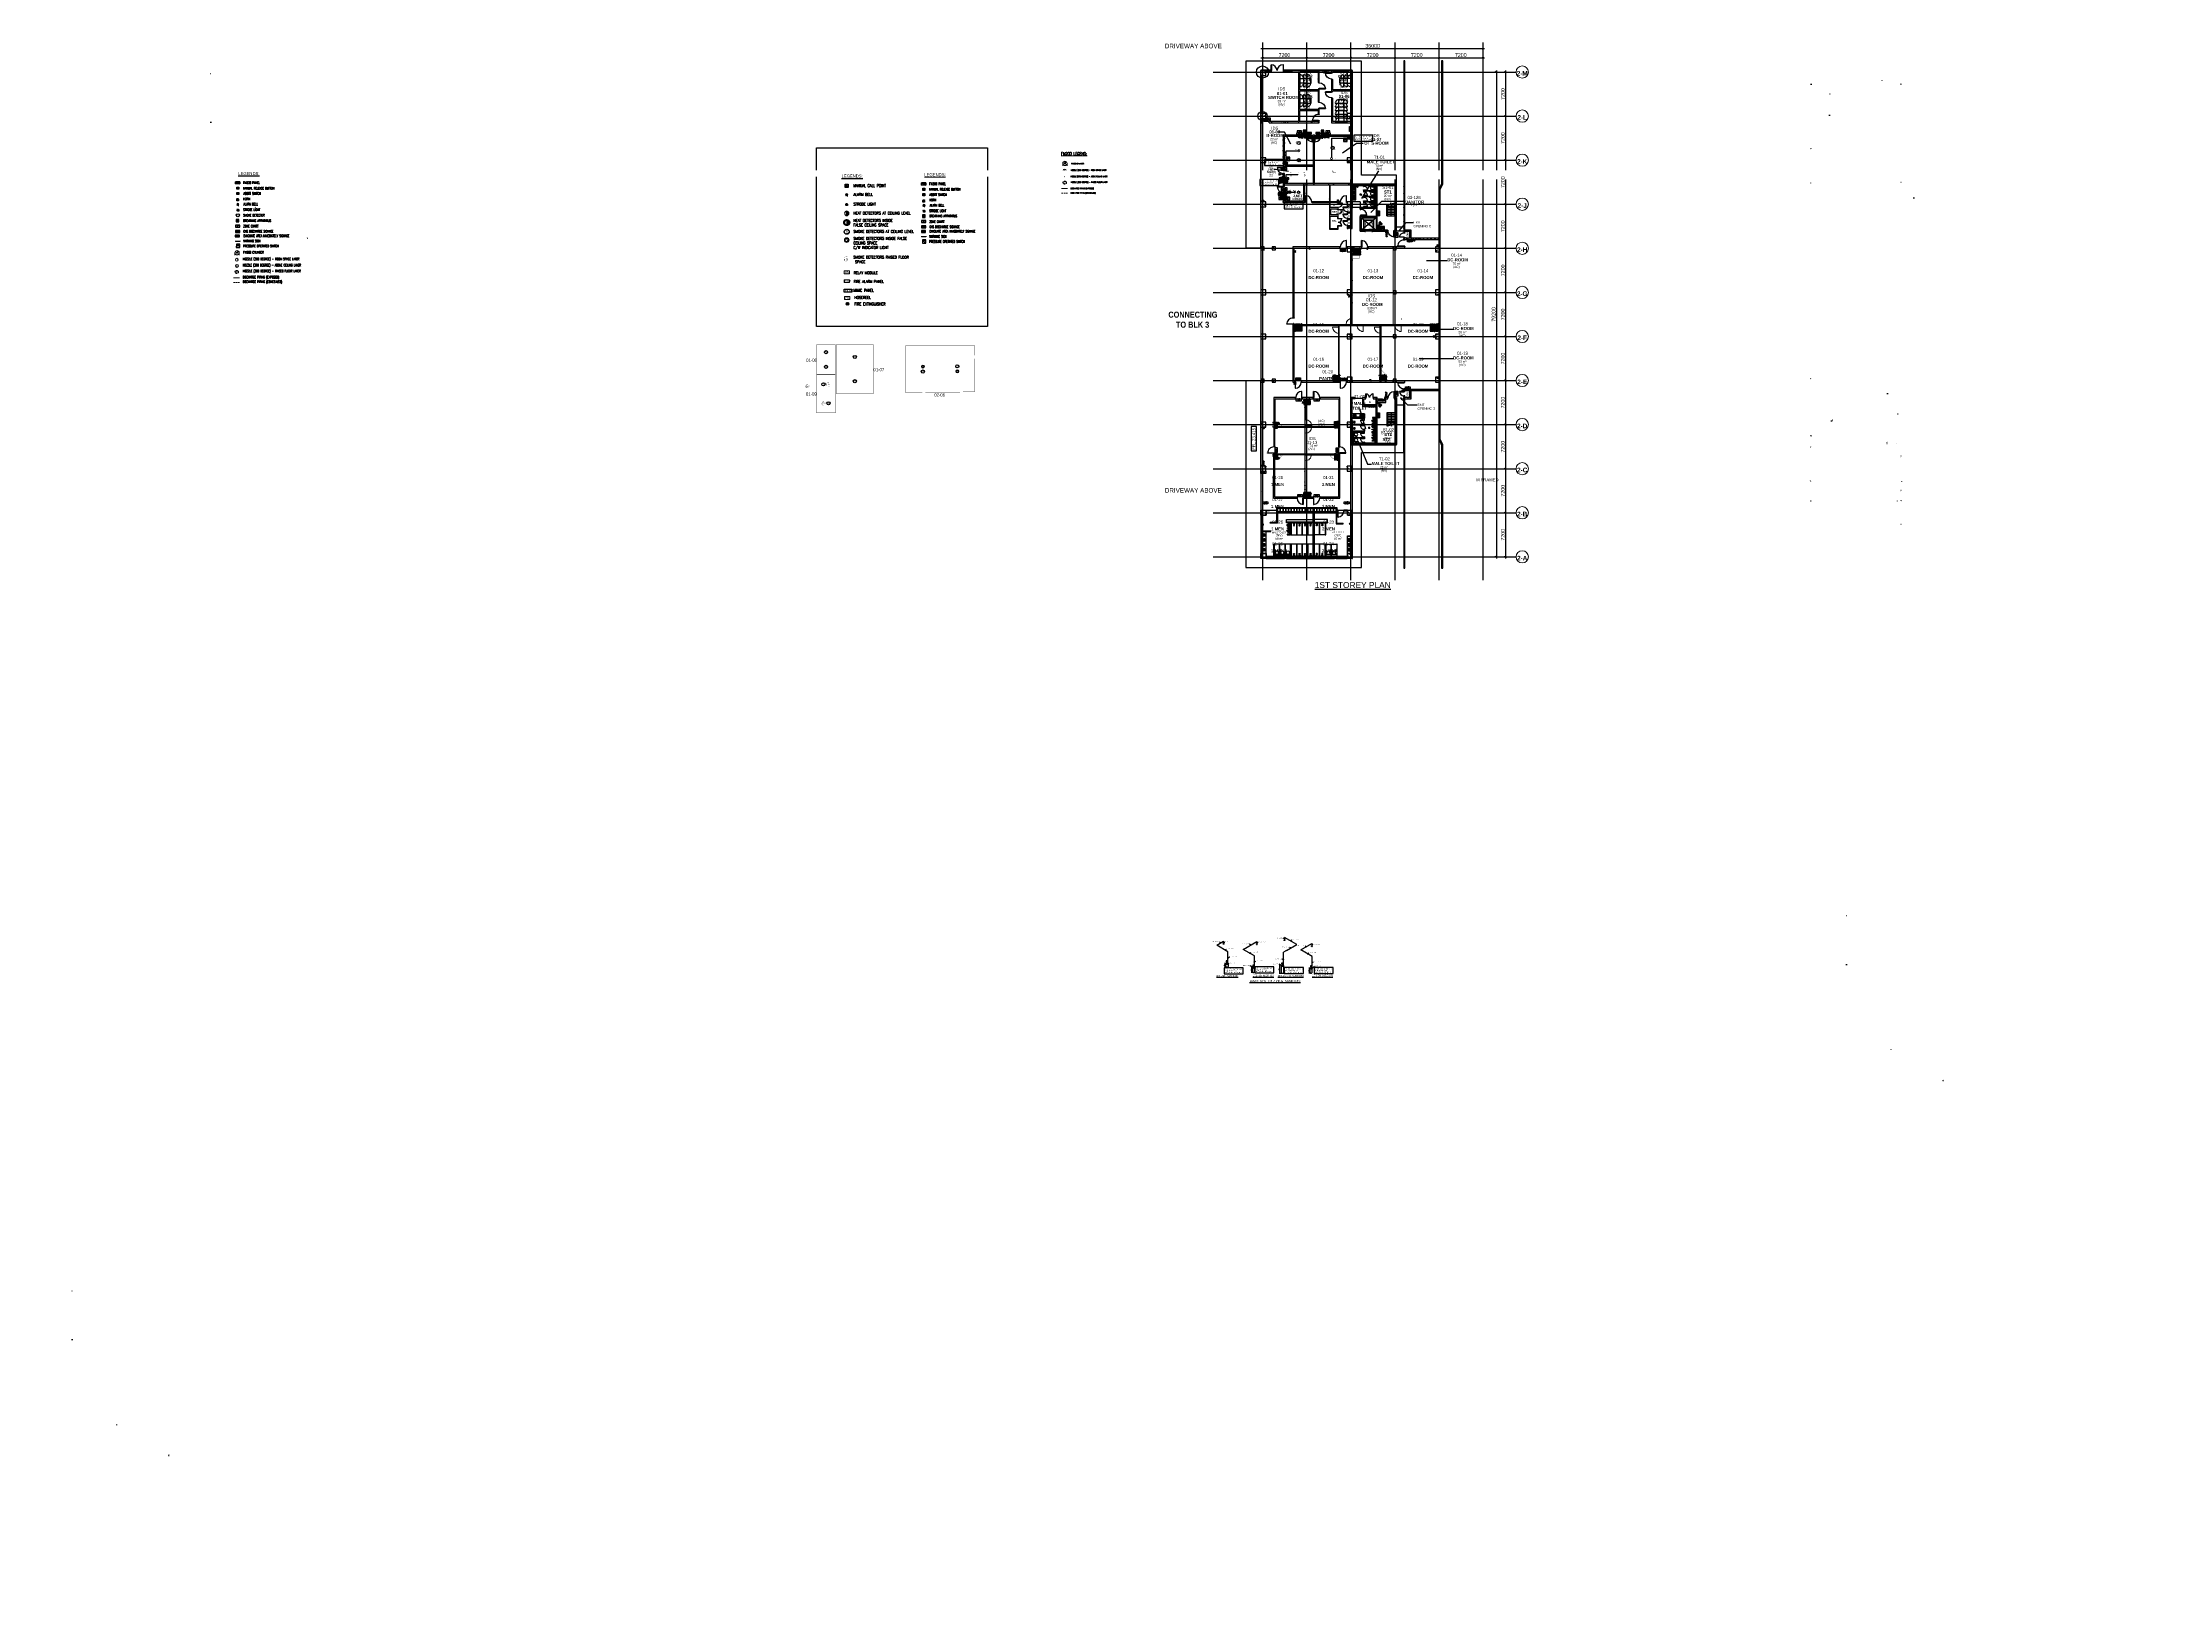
# Model space of a CAD drawing. Header units: millimetres. Extents: x -20146070 to 165023, y -3349561 to 35447.
# Drawn here: x -196071 to 151494, y -246853 to 8789 of the extents above; entities that cross this region are included whole.
import ezdxf
from ezdxf import colors
from ezdxf.entities.mleader import LeaderData, LeaderLine
from ezdxf.enums import TextEntityAlignment as Align
from ezdxf.math import Vec2, Vec3

# ---------------------------------------------------------------- set-up
doc = ezdxf.new("R2010")
doc.units = ezdxf.units.MM
doc.header["$LTSCALE"] = 50
doc.header["$PDMODE"] = 35
for name, pattern in [('BLK_2 - 1ST_2ND_STOREY_PLAN$0$IDA - Hidden 065', [537.5, 375, -162.5]), ('BLK_2 - 1ST_2ND_STOREY_PLAN$0$IMPORT-IDA - Hidden 065 _3_', [134375, 93750, -40625]), ('CONTINOUS', [0]), ('Hidden', [7.14375, 4.7625, -2.38125])]:
    doc.linetypes.add(name, pattern=pattern)
doc.layers.get('Defpoints').update_dxf_attribs({"color": 8, "lineweight": 9})
for name, color, linetype in [('ASPL- FM200-DEVICES', 8, 'Continuous'), ('BLK_2 - 1ST_2ND_STOREY_PLAN$0$0-1', 8, 'Continuous'), ('BLK_2 - 1ST_2ND_STOREY_PLAN$0$1599_DB_A_BLK2_HQ_R21- LINKVIEW_BLK2_1ST STOREY Toilet JOH$0$A-_DETA----_ED', 8, 'Continuous'), ('BLK_2 - 1ST_2ND_STOREY_PLAN$0$1599_DB_A_BLK2_HQ_R21- LINKVIEW_BLK2_1ST STOREY Toilet JOH$0$A-_DOOR----_E', 8, 'Continuous'), ('BLK_2 - 1ST_2ND_STOREY_PLAN$0$1599_DB_A_BLK2_HQ_R21- LINKVIEW_BLK2_1ST STOREY Toilet JOH$0$A-_DOOR----_E-1', 8, 'Continuous'), ('BLK_2 - 1ST_2ND_STOREY_PLAN$0$1599_DB_A_BLK2_HQ_R21- LINKVIEW_BLK2_1ST STOREY Toilet JOH$0$A-_FLORPATT_H-1', 8, 'Continuous'), ('BLK_2 - 1ST_2ND_STOREY_PLAN$0$1599_DB_A_BLK2_HQ_R21- LINKVIEW_BLK2_1ST STOREY Toilet JOH$0$A-_FURT----_E', 8, 'Continuous'), ('BLK_2 - 1ST_2ND_STOREY_PLAN$0$1599_DB_A_BLK2_HQ_R21- LINKVIEW_BLK2_1ST STOREY Toilet JOH$0$A-_GENM----_M', 8, 'Continuous'), ('BLK_2 - 1ST_2ND_STOREY_PLAN$0$1599_DB_A_BLK2_HQ_R21- LINKVIEW_BLK2_1ST STOREY Toilet JOH$0$A-_HANR----_E3', 8, 'Continuous'), ('BLK_2 - 1ST_2ND_STOREY_PLAN$0$1599_DB_A_BLK2_HQ_R21- LINKVIEW_BLK2_1ST STOREY Toilet JOH$0$A-_HANR----_E6', 8, 'Continuous'), ('BLK_2 - 1ST_2ND_STOREY_PLAN$0$1599_DB_A_BLK2_HQ_R21- LINKVIEW_BLK2_1ST STOREY Toilet JOH$0$A-_WALL----_H-1', 8, 'Continuous'), ('BLK_2 - 1ST_2ND_STOREY_PLAN$0$1599_DB_A_BLK2_HQ_R21- LINKVIEW_BLK2_1ST STOREY Toilet JOH$0$A-_WALL----_H-2', 8, 'Continuous'), ('BLK_2 - 1ST_2ND_STOREY_PLAN$0$1599_DB_A_BLK2_HQ_R21- LINKVIEW_BLK2_1ST STOREY Toilet JOH$0$A_--------_E-', 8, 'Continuous'), ('BLK_2 - 1ST_2ND_STOREY_PLAN$0$1599_DB_A_BLK2_HQ_R21- LINKVIEW_BLK2_1ST STOREY Toilet JOH$0$E-_LIGT----_E', 8, 'Continuous'), ('BLK_2 - 1ST_2ND_STOREY_PLAN$0$1599_DB_A_BLK2_HQ_R21- LINKVIEW_BLK2_1ST STOREY Toilet JOH$0$M-_SANIFIXR_E', 8, 'Continuous'), ('BLK_2 - 1ST_2ND_STOREY_PLAN$0$1599_DB_A_BLK2_HQ_R21- LINKVIEW_BLK2_1ST STOREY Toilet JOH$0$S-_COLN----_E', 8, 'Continuous'), ('BLK_2 - 1ST_2ND_STOREY_PLAN$0$1599_DB_A_BLK2_HQ_R21- LINKVIEW_BLK2_1ST STOREY Toilet JOH$0$S-_COLN----_E-1', 8, 'Continuous'), ('BLK_2 - 1ST_2ND_STOREY_PLAN$0$1599_DB_A_BLK2_HQ_R21-2ND STOREY 20230517--$0$A-_FLORPATT_H-1', 8, 'Continuous'), ('BLK_2 - 1ST_2ND_STOREY_PLAN$0$1599_DB_A_BLK2_HQ_R21-2ND STOREY 20230517--$0$A-_WALL----_H-1', 8, 'Continuous'), ('BLK_2 - 1ST_2ND_STOREY_PLAN$0$1599_DB_A_BLK2_HQ_R21-2ND STOREY 20230517--$0$A-_WALL----_H-2', 8, 'Continuous'), ('BLK_2 - 1ST_2ND_STOREY_PLAN$0$1599_FURN_BLK2_1ST STY_dwg-1', 8, 'Continuous'), ('BLK_2 - 1ST_2ND_STOREY_PLAN$0$1599_FURN_BLK2_1ST STY_dwg-2', 8, 'BLK_2 - 1ST_2ND_STOREY_PLAN$0$IMPORT-IDA - Hidden 065 _3_'), ('BLK_2 - 1ST_2ND_STOREY_PLAN$0$A-_ANOT----_D-1', 8, 'Continuous'), ('BLK_2 - 1ST_2ND_STOREY_PLAN$0$A-_ANOTTEXT_T', 8, 'Continuous'), ('BLK_2 - 1ST_2ND_STOREY_PLAN$0$A-_ANOTTEXT_T-1', 8, 'Continuous'), ('BLK_2 - 1ST_2ND_STOREY_PLAN$0$A-_DETA----_E-2', 8, 'BLK_2 - 1ST_2ND_STOREY_PLAN$0$IDA - Hidden 065'), ('BLK_2 - 1ST_2ND_STOREY_PLAN$0$A-_DETA----_ED-2', 8, 'Continuous'), ('BLK_2 - 1ST_2ND_STOREY_PLAN$0$A-_DETA----_ED-8', 8, 'Continuous'), ('BLK_2 - 1ST_2ND_STOREY_PLAN$0$A-_DOOR----_E', 8, 'Continuous'), ('BLK_2 - 1ST_2ND_STOREY_PLAN$0$A-_DOOR----_E-1', 8, 'Continuous'), ('BLK_2 - 1ST_2ND_STOREY_PLAN$0$A-_FLOR----_E', 8, 'Continuous'), ('BLK_2 - 1ST_2ND_STOREY_PLAN$0$A-_FURT----_E-1', 8, 'Continuous'), ('BLK_2 - 1ST_2ND_STOREY_PLAN$0$A-_HANR----_E1-1', 8, 'Continuous'), ('BLK_2 - 1ST_2ND_STOREY_PLAN$0$A-_HANR----_E3', 8, 'Continuous'), ('BLK_2 - 1ST_2ND_STOREY_PLAN$0$A-_HANR----_E6', 8, 'Continuous'), ('BLK_2 - 1ST_2ND_STOREY_PLAN$0$A-_HANR----_E6-1', 8, 'Continuous'), ('BLK_2 - 1ST_2ND_STOREY_PLAN$0$A-_ROOMNAME_A', 7, 'Continuous'), ('BLK_2 - 1ST_2ND_STOREY_PLAN$0$A-_WALL----_E', 8, 'Continuous'), ('BLK_2 - 1ST_2ND_STOREY_PLAN$0$A-_WALL----_E-1', 8, 'Continuous'), ('BLK_2 - 1ST_2ND_STOREY_PLAN$0$A-_WALL----_H-1', 8, 'Continuous'), ('BLK_2 - 1ST_2ND_STOREY_PLAN$0$A-_WALL----_H-2', 8, 'Continuous'), ('BLK_2 - 1ST_2ND_STOREY_PLAN$0$A-_WALLPRTN_E', 8, 'Continuous'), ('BLK_2 - 1ST_2ND_STOREY_PLAN$0$A-_WALLPRTN_E-1', 8, 'Continuous'), ('BLK_2 - 1ST_2ND_STOREY_PLAN$0$E-_FIREALAM_E-1', 8, 'Continuous'), ('BLK_2 - 1ST_2ND_STOREY_PLAN$0$E-_LIGT----_E', 8, 'Continuous'), ('BLK_2 - 1ST_2ND_STOREY_PLAN$0$M-_EQPT----_E-1', 8, 'Continuous'), ('BLK_2 - 1ST_2ND_STOREY_PLAN$0$M-_WATR----_E', 8, 'Continuous'), ('BLK_2 - 1ST_2ND_STOREY_PLAN$0$M-_WATR----_E-1', 8, 'Continuous'), ('BLK_2 - 1ST_2ND_STOREY_PLAN$0$PDF2_Geometry', 8, 'Continuous'), ('BLK_2 - 1ST_2ND_STOREY_PLAN$0$PDF2_Solid Fills', 8, 'Continuous'), ('BLK_2 - 1ST_2ND_STOREY_PLAN$0$PDF3_Geometry', 8, 'Continuous'), ('BLK_2 - 1ST_2ND_STOREY_PLAN$0$PDF3_Solid Fills', 8, 'Continuous'), ('BLK_2 - 1ST_2ND_STOREY_PLAN$0$S-_COLN----_E', 8, 'Continuous'), ('BLK_2 - 1ST_2ND_STOREY_PLAN$0$S-_COLN----_E-1', 8, 'Continuous'), ('BLK_2 - 1ST_2ND_STOREY_PLAN$0$S-_COLN----_E-2', 8, 'Continuous'), ('BLK_2 - 1ST_2ND_STOREY_PLAN$0$S-_COLN----_E-3', 8, 'Continuous'), ('BLK_2 - 1ST_2ND_STOREY_PLAN$0$S-_CONCELEV_N1', 8, 'Continuous'), ('BLK_2 - 1ST_2ND_STOREY_PLAN$0$S-_STRC----_A', 8, 'Continuous'), ('BLK_2 - 1ST_2ND_STOREY_PLAN$0$S-_STRC----_E', 8, 'Continuous'), ('BLK_2 - 1ST_2ND_STOREY_PLAN$0$SCREEN ANNOTATION', 8, 'Continuous'), ('CONTROL DIAGRAM', 1, 'Continuous'), ('F--FM 200 Cylinder', 8, 'Continuous'), ('FLP-FURN1', 8, 'Continuous'), ('FM200SYS', 3, 'Hidden'), ('ISO DWG', 251, 'Continuous'), ('M-_FM200 PIPE', 1, 'Continuous'), ('M-_FM200---_A-_N', 7, 'Continuous'), ('M_FIRE-EQUIP', 14, 'Continuous'), ('M_FIREALAM-_E-', 10, 'Continuous'), ('M_FM 200 Cylinder', 1, 'Continuous'), ('M_NOVEC Cylinder', 1, 'Continuous'), ('NW_ARCHI RM NAME', 7, 'Continuous'), ('NW_DIMENSION', 32, 'Continuous'), ('NW_FM200', 1, 'Continuous'), ('NW_GRID LINE', 8, 'Continuous'), ('PIPING', 141, 'Continuous')]:
    doc.layers.add(name, color=color, linetype=linetype)
for name, color, linetype, lineweight in [('M-_FIRE----_E-', 1, 'Continuous', 30), ('M-_FIREALAM_T-', 1, 'Continuous', 20), ('M-_FIREHEAT_E-', 1, 'Continuous', 30), ('REF LINE', 6, 'Continuous', 15), ('S-_ANOTGRID_E', 8, 'Continuous', 9)]:
    doc.layers.add(name, color=color, linetype=linetype, lineweight=lineweight)
doc.styles.add('Arial Narrow', font='ARIALN.TTF', dxfattribs={"height": 625})
doc.styles.add('Arial Narrow_1', font='ARIALN.TTF', dxfattribs={"height": 500})
doc.styles.add('Arial Narrow_B', font='ARIALNB.TTF', dxfattribs={"height": 750})
doc.styles.add('Arial Narrow_B_1', font='ARIALNB.TTF', dxfattribs={"height": 500})
doc.styles.add('Arial Narrow_B_2', font='ARIALNB.TTF', dxfattribs={"height": 375})
doc.styles.add('BLK_2 - 1ST_2ND_STOREY_PLAN$0$1599_DB_A_BLK2_HQ_R21- LINKVIEW_BLK2_1ST STOREY Toilet JOH$0$Default', font='arial.ttf')
doc.styles.add('BLK_2 - 1ST_2ND_STOREY_PLAN$0$Arial Narrow_2', font='ARIALN.TTF', dxfattribs={"height": 500})
doc.styles.add('BLK_2 - 1ST_2ND_STOREY_PLAN$0$Arial Narrow_3', font='ARIALN.TTF', dxfattribs={"height": 750})
doc.styles.add('BLK_2 - 1ST_2ND_STOREY_PLAN$0$Arial Narrow_4', font='ARIALN.TTF', dxfattribs={"height": 375})
doc.styles.add('BLK_2 - 1ST_2ND_STOREY_PLAN$0$Arial Narrow_B_1', font='ARIALNB.TTF', dxfattribs={"height": 1000})
doc.styles.add('BLK_2 - 1ST_2ND_STOREY_PLAN$0$Arial Narrow_B_2', font='ARIALNB.TTF', dxfattribs={"height": 500})
doc.styles.add('BLK_2 - 1ST_2ND_STOREY_PLAN$0$Arial Narrow_B_3', font='ARIALNB.TTF', dxfattribs={"height": 300})
doc.styles.add('BLK_2 - 1ST_2ND_STOREY_PLAN$0$Arial_4', font='arial.ttf', dxfattribs={"height": 500})
doc.styles.add('DIM', font='romans.shx', dxfattribs={"width": 0.75})
doc.styles.add('RomanS', font='romans__.ttf', dxfattribs={"width": 0.75, "height": 40})
doc.styles.add('simplex', font='simplex.shx', dxfattribs={"width": 0.6})
doc.linetypes.add('DRY_RISER', pattern='A,0.5,-0.2,["DR",Standard,S=0.1,R=0,X=-0.05,Y=-0.05],-0.2', length=0.9)
doc.dimstyles.new('DI (MINI 100)', dxfattribs={"dimscale": 500, "dimtxt": 0.18, "dimasz": 0.02, "dimexe": 0.01, "dimexo": 0.01, "dimgap": 0.09, "dimtad": 0, "dimtih": 1, "dimtoh": 1, "dimdec": 0, "dimzin": 0, "dimdsep": 46, "dimtxsty": 'Standard', "dimblk": 'OBLIQUE', "dimcen": 0.09, "dimadec": 0, "dimazin": 0, "dimtfac": 1, "dimtdec": 0, "dimtofl": 0, "dimtmove": 2, "dimatfit": 3, "dimfxl": 1, "dimtolj": 1, "dimtzin": 0, "dimarcsym": 0})
doc.dimstyles.new('DIM40', dxfattribs={"dimscale": 40, "dimtxt": 2, "dimasz": 3, "dimexe": 2, "dimexo": 1, "dimgap": 1, "dimtad": 1, "dimdec": 0, "dimzin": 0, "dimdsep": 46, "dimtxsty": 'DIM', "dimcen": 0, "dimdle": 2, "dimclrd": 9, "dimclre": 9, "dimclrt": 4, "dimadec": 0, "dimazin": 0, "dimtfac": 1, "dimtdec": 0, "dimtmove": 2, "dimatfit": 3, "dimfxl": 1, "dimtolj": 1, "dimtzin": 0, "dimarcsym": 0})
doc.dimstyles.new('IDA_-_Arial_-_2_5mm_-_Black_-_Diagonal', dxfattribs={"dimscale": 304.8, "dimtxt": 639.644359, "dimasz": 0.82021, "dimexe": 0.82021, "dimexo": 1.230315, "dimgap": 0.410105, "dimtad": 1, "dimdec": 0, "dimzin": 0, "dimdsep": 46, "dimtxsty": 'Arial Narrow', "dimblk1": 'OBLIQUE', "dimblk2": 'OBLIQUE', "dimsah": 1, "dimcen": 0.09, "dimdle": 0.82021, "dimadec": 6, "dimazin": 0, "dimtfac": 1, "dimtdec": 4, "dimtix": 1, "dimtmove": 0, "dimatfit": 3, "dimfxl": 1, "dimtvp": 1, "dimtolj": 1, "dimtzin": 0, "dimarcsym": 2})
pattern_1 = [(50, (0, 0), (1821.84, -159.391), [190.5, -2095.5]), (355, (0, 0), (-352.428, 1910.567), [152.4, -1676.4]), (100.451, (151.8, -13.3), (1469.426, 1751.166), [161.9, -1780.901]), (46.184, (0, 508), (2710.79, -420.428), [285.75, -3143.25]), (96.636, (226, 473), (2374.026, 2474.276), [242.85, -2671.35]), (351.184, (0, 508), (2374.05, 2474.253), [228.6, -2514.6]), (21, (254, 381), (1516.144, -1022.652), [190.5, -2095.5]), (326, (254, 381), (618.02, 1841.88), [152.4, -1676.4]), (71.451, (380.3, 295.8), (2134.171, 819.212), [161.9, -1780.901]), (37.5, (0, 0), (30.886, 845.5504), [83.82, -1572.26, 83.82, -1617.98, -1682.75]), (37.5, (0, 0), (30.886, 845.5504), [-3357.88, 83.82, -1598.93]), (7.5, (0, 0), (668.1966, 1001.8057), [83.82, -886.46, 83.82, -1534.16, -641.35]), (7.5, (0, 0), (668.1966, 1001.8057), [-2588.26, 83.82, -557.53]), (327.5, (-566.4, 0), (1355.9093, -57.2896), [83.82, -551.18, 83.82, -1897.38, -2628.9]), (327.5, (-566.4, 0), (1355.9093, -57.2896), [-2616.2, 83.82, -2545.08]), (317.5, (-820.4, 0), (1481.293, 254.266), [83.82, -741.68, 83.82, -1231.9, -1866.9]), (317.5, (-820.4, 0), (1481.293, 254.266), [-2141.22, 83.82, -1783.08])]
pattern_2 = [(0, (0, 0), (1016, 254), [83.82, -678.18, 83.82, -678.18, -4064]), (0, (0, 0), (1016, 254), [-1524, 83.82, -1440.18, 83.82, -678.18, -1778]), (0, (0, 0), (1016, 254), [-3810, 83.82, -424.18, 83.82, -1186.18]), (120, (381, 127), (-727.97045, 752.8818), [83.82, -678.18, 83.82, -678.18, -4064]), (120, (381, 127), (-727.97045, 752.8818), [-1524, 83.82, -1440.18, 83.82, -678.18, -1778]), (120, (381, 127), (-727.97045, 752.8818), [-3810, 83.82, -424.18, 83.82, -1186.18]), (240, (508, 635), (-288.02955, -1006.8818), [83.82, -678.18, 83.82, -678.18, -4064]), (240, (508, 635), (-288.02955, -1006.8818), [-1524, 83.82, -1440.18, 83.82, -678.18, -1778]), (240, (508, 635), (-288.02955, -1006.8818), [-3810, 83.82, -424.18, 83.82, -1186.18])]
pattern_3 = [(0, (1825, 0), (1016, 254), [83.82, -678.18, 83.82, -678.18, -4064]), (0, (1825, 0), (1016, 254), [-1524, 83.82, -1440.18, 83.82, -678.18, -1778]), (0, (1825, 0), (1016, 254), [-3810, 83.82, -424.18, 83.82, -1186.18]), (120, (2206, 127), (-727.97045, 752.8818), [83.82, -678.18, 83.82, -678.18, -4064]), (120, (2206, 127), (-727.97045, 752.8818), [-1524, 83.82, -1440.18, 83.82, -678.18, -1778]), (120, (2206, 127), (-727.97045, 752.8818), [-3810, 83.82, -424.18, 83.82, -1186.18]), (240, (2333, 635), (-288.02955, -1006.8818), [83.82, -678.18, 83.82, -678.18, -4064]), (240, (2333, 635), (-288.02955, -1006.8818), [-1524, 83.82, -1440.18, 83.82, -678.18, -1778]), (240, (2333, 635), (-288.02955, -1006.8818), [-3810, 83.82, -424.18, 83.82, -1186.18])]
pattern_4 = [(0, (0, 0), (635, 635), [79.375, -555.625]), (90, (0, 0), (-635, 635), [79.375, -555.625]), (135, (79.38, 0), (-635.0003, 0), [112.253, -785.772]), (0, (79.4, 357.2), (635, 635), [79.375, -555.625]), (45, (119.06, 317.5), (0, 635.0003), [56.127, -841.899]), (135, (119.06, 317.5), (-635.0003, 0), [56.127, -841.899]), (0, (317.5, 515.94), (635, 635), [112.253, -522.747]), (45, (317.5, 515.94), (0, 635.0003), [79.375, -818.651]), (135, (429.75, 515.94), (-635.0003, 0), [79.375, -818.651]), (90, (436.56, 158.75), (-635, 635), [79.375, -555.625]), (45, (436.56, 158.75), (0, 635.0003), [56.127, -841.899]), (135, (476.25, 198.44), (-635.0003, 0), [56.127, -841.899]), (0, (79.4, 158.75), (635, 635), [39.687, -531.812]), (0, (555.6, 317.5), (635, 635), [39.687, -531.812]), (90, (357.2, 396.9), (-635, 635), [39.687, -531.812]), (135, (436.56, 39.7), (-635.0003, 0), [56.127, -841.899]), (135, (158.75, 476.25), (-635.0003, 0), [56.127, -841.899]), (45, (297.66, 208.36), (0, 635.0003), [56.127, -841.899]), (90, (218.3, 79.4), (-635, 635), [9.922, -625.078]), (90, (248.05, 347.27), (-635, 635), [9.922, -625.078]), (90, (545.7, 456.4), (-635, 635), [9.922, -625.078]), (90, (555.6, 119.06), (-635, 635), [9.922, -625.078])]
pattern_5 = [(50, (733.6, 0), (1821.84, -159.39), [190.5, -2095.5]), (355, (733.6, 0), (-352.43, 1910.567), [152.4, -1676.4]), (100.451, (885.4, -13.3), (1469.426, 1751.166), [161.9, -1780.9]), (46.184, (733.6, 508), (2710.79, -420.43), [285.75, -3143.25]), (96.636, (959.5, 473), (2374.03, 2474.28), [242.85, -2671.35]), (351.184, (733.6, 508), (2374.05, 2474.25), [228.6, -2514.6]), (21, (987.6, 381), (1516.143, -1022.652), [190.5, -2095.5]), (326, (987.6, 381), (618.02, 1841.88), [152.4, -1676.4]), (71.451, (1114, 295.8), (2134.17, 819.212), [161.9, -1780.9]), (37.5, (733.6, 0), (30.886, 845.5504), [83.82, -1572.26, 83.82, -1617.98, -1682.75]), (37.5, (733.6, 0), (30.886, 845.5504), [-3357.88, 83.82, -1598.93]), (7.5, (733.6, 0), (668.197, 1001.806), [83.82, -886.46, 83.82, -1534.16, -641.35]), (7.5, (733.6, 0), (668.197, 1001.806), [-2588.26, 83.82, -557.53]), (327.5, (167.16, 0), (1355.9093, -57.2896), [83.82, -551.18, 83.82, -1897.38, -2628.9]), (327.5, (167.16, 0), (1355.9093, -57.2896), [-2616.2, 83.82, -2545.08]), (317.5, (-86.8, 0), (1481.293, 254.266), [83.82, -741.68, 83.82, -1231.9, -1866.9]), (317.5, (-86.8, 0), (1481.293, 254.266), [-2141.22, 83.82, -1783.08])]
pattern_6 = [(0, (0, 0), (635, 635), [79.375, -555.625]), (90, (0, 0), (-635, 635), [79.375, -555.625]), (135, (79.38, 0), (-635.0003, 0), [112.253, -785.772]), (0, (79.4, 357.2), (635, 635), [79.375, -555.625]), (45, (119.06, 317.5), (0, 635.0003), [56.127, -841.899]), (135, (119.06, 317.5), (-635.0003, 0), [56.127, -841.899]), (0, (317.5, 515.94), (635, 635), [112.253, -522.747]), (45, (317.5, 515.94), (0, 635.0003), [79.375, -818.651]), (135, (429.75, 515.94), (-635.0003, 0), [79.375, -818.651]), (90, (436.56, 158.75), (-635, 635), [79.375, -555.625]), (45, (436.56, 158.75), (0, 635.0003), [56.127, -841.899]), (135, (476.25, 198.44), (-635.0003, 0), [56.127, -841.899]), (0, (79.4, 158.75), (635, 635), [39.687, -531.812]), (0, (555.6, 317.5), (635, 635), [39.687, -531.812]), (90, (357.2, 396.9), (-635, 635), [39.687, -531.813]), (135, (436.56, 39.7), (-635.0003, 0), [56.127, -841.899]), (135, (158.75, 476.25), (-635.0003, 0), [56.127, -841.899]), (45, (297.66, 208.36), (0, 635.0003), [56.127, -841.899]), (90, (218.3, 79.4), (-635, 635), [9.922, -625.078]), (90, (248.05, 347.27), (-635, 635), [9.922, -625.078]), (90, (545.7, 456.4), (-635, 635), [9.922, -625.078]), (90, (555.6, 119.06), (-635, 635), [9.922, -625.078])]
pattern_7 = [(0, (0, 0), (1016, 254), [83.82, -678.18, 83.82, -678.18, -4064]), (0, (0, 0), (1016, 254), [-1524, 83.82, -1440.18, 83.82, -678.18, -1778]), (0, (0, 0), (1016, 254), [-3810, 83.82, -424.18, 83.82, -1186.18]), (120, (381, 127), (-727.9705, 752.8818), [83.82, -678.18, 83.82, -678.18, -4064]), (120, (381, 127), (-727.9705, 752.8818), [-1524, 83.82, -1440.18, 83.82, -678.18, -1778]), (120, (381, 127), (-727.9705, 752.8818), [-3810, 83.82, -424.18, 83.82, -1186.18]), (240, (508, 635), (-288.0295, -1006.8818), [83.82, -678.18, 83.82, -678.18, -4064]), (240, (508, 635), (-288.0295, -1006.8818), [-1524, 83.82, -1440.18, 83.82, -678.18, -1778]), (240, (508, 635), (-288.0295, -1006.8818), [-3810, 83.82, -424.18, 83.82, -1186.18])]
pattern_8 = [(0, (0, -75), (1016, 254), [83.82, -678.18, 83.82, -678.18, -4064]), (0, (0, -75), (1016, 254), [-1524, 83.82, -1440.18, 83.82, -678.18, -1778]), (0, (0, -75), (1016, 254), [-3810, 83.82, -424.18, 83.82, -1186.18]), (120, (381, 52), (-727.9705, 752.8818), [83.82, -678.18, 83.82, -678.18, -4064]), (120, (381, 52), (-727.9705, 752.8818), [-1524, 83.82, -1440.18, 83.82, -678.18, -1778]), (120, (381, 52), (-727.9705, 752.8818), [-3810, 83.82, -424.18, 83.82, -1186.18]), (240, (508, 560), (-288.0295, -1006.8818), [83.82, -678.18, 83.82, -678.18, -4064]), (240, (508, 560), (-288.0295, -1006.8818), [-1524, 83.82, -1440.18, 83.82, -678.18, -1778]), (240, (508, 560), (-288.0295, -1006.8818), [-3810, 83.82, -424.18, 83.82, -1186.18])]
pattern_9 = [(50, (0, 0), (1821.84, -159.39), [190.5, -2095.5]), (355, (0, 0), (-352.43, 1910.57), [152.4, -1676.4]), (100.451, (151.8, -13.3), (1469.426, 1751.166), [161.9, -1780.9]), (46.184, (0, 508), (2710.79, -420.43), [285.75, -3143.25]), (96.636, (226, 473), (2374.03, 2474.28), [242.85, -2671.35]), (351.184, (0, 508), (2374.05, 2474.25), [228.6, -2514.6]), (21, (254, 381), (1516.143, -1022.652), [190.5, -2095.5]), (326, (254, 381), (618.02, 1841.88), [152.4, -1676.4]), (71.451, (380.3, 295.8), (2134.17, 819.212), [161.9, -1780.9]), (37.5, (0, 0), (30.886, 845.5504), [83.82, -1572.26, 83.82, -1617.98, -1682.75]), (37.5, (0, 0), (30.886, 845.5504), [-3357.88, 83.82, -1598.93]), (7.5, (0, 0), (668.197, 1001.806), [83.82, -886.46, 83.82, -1534.16, -641.35]), (7.5, (0, 0), (668.197, 1001.806), [-2588.26, 83.82, -557.53]), (327.5, (-566.4, 0), (1355.909, -57.2896), [83.82, -551.18, 83.82, -1897.38, -2628.9]), (327.5, (-566.4, 0), (1355.909, -57.2896), [-2616.2, 83.82, -2545.08]), (317.5, (-820.4, 0), (1481.293, 254.266), [83.82, -741.68, 83.82, -1231.9, -1866.9]), (317.5, (-820.4, 0), (1481.293, 254.266), [-2141.22, 83.82, -1783.08])]
pattern_10 = [(270, (44745.7, -87839.66), (300, 2e-14), []), (0, (44745.7, -87839.66), (0, 300), [])]
pattern_11 = [(270, (8895.7, -18074.66), (300, 2e-14), []), (0, (8895.7, -18074.66), (0, 300), [])]
pattern_12 = [(0, (-310623.2, -42727.71), (1016, 254), [83.82, -678.18, 83.82, -678.18, -4064]), (0, (-310623.2, -42727.71), (1016, 254), [-1524, 83.82, -1440.18, 83.82, -678.18, -1778]), (0, (-310623.2, -42727.71), (1016, 254), [-3810, 83.82, -424.18, 83.82, -1186.18]), (120, (-310242.2, -42600.71), (-727.9705, 752.8818), [83.82, -678.18, 83.82, -678.18, -4064]), (120, (-310242.2, -42600.71), (-727.9705, 752.8818), [-1524, 83.82, -1440.18, 83.82, -678.18, -1778]), (120, (-310242.2, -42600.71), (-727.9705, 752.8818), [-3810, 83.82, -424.18, 83.82, -1186.18]), (240, (-310115.2, -42092.71), (-288.0295, -1006.8818), [83.82, -678.18, 83.82, -678.18, -4064]), (240, (-310115.2, -42092.71), (-288.0295, -1006.8818), [-1524, 83.82, -1440.18, 83.82, -678.18, -1778]), (240, (-310115.2, -42092.71), (-288.0295, -1006.8818), [-3810, 83.82, -424.18, 83.82, -1186.18])]
pattern_13 = [(0, (-41522.25, -42727.71), (1016, 254), [83.82, -678.18, 83.82, -678.18, -4064]), (0, (-41522.25, -42727.71), (1016, 254), [-1524, 83.82, -1440.18, 83.82, -678.18, -1778]), (0, (-41522.25, -42727.71), (1016, 254), [-3810, 83.82, -424.18, 83.82, -1186.18]), (120, (-41141.25, -42600.71), (-727.97045, 752.8818), [83.82, -678.18, 83.82, -678.18, -4064]), (120, (-41141.25, -42600.71), (-727.97045, 752.8818), [-1524, 83.82, -1440.18, 83.82, -678.18, -1778]), (120, (-41141.25, -42600.71), (-727.97045, 752.8818), [-3810, 83.82, -424.18, 83.82, -1186.18]), (240, (-41014.25, -42092.71), (-288.02955, -1006.8818), [83.82, -678.18, 83.82, -678.18, -4064]), (240, (-41014.25, -42092.71), (-288.02955, -1006.8818), [-1524, 83.82, -1440.18, 83.82, -678.18, -1778]), (240, (-41014.25, -42092.71), (-288.02955, -1006.8818), [-3810, 83.82, -424.18, 83.82, -1186.18])]
pattern_14 = [(180, (-33126.54, -60652.37), (-4e-14, -300), []), (270, (-33126.54, -60652.37), (300, 2e-14), [])]
pattern_15 = [(0, (-333264.28, -241606.16), (1016, 254), [83.82, -678.18, 83.82, -678.18, -4064]), (0, (-333264.28, -241606.16), (1016, 254), [-1524, 83.82, -1440.18, 83.82, -678.18, -1778]), (0, (-333264.28, -241606.16), (1016, 254), [-3810, 83.82, -424.18, 83.82, -1186.18]), (120, (-332883.28, -241479.16), (-727.9705, 752.8818), [83.82, -678.18, 83.82, -678.18, -4064]), (120, (-332883.28, -241479.16), (-727.9705, 752.8818), [-1524, 83.82, -1440.18, 83.82, -678.18, -1778]), (120, (-332883.28, -241479.16), (-727.9705, 752.8818), [-3810, 83.82, -424.18, 83.82, -1186.18]), (240, (-332756.28, -240971.16), (-288.0295, -1006.8818), [83.82, -678.18, 83.82, -678.18, -4064]), (240, (-332756.28, -240971.16), (-288.0295, -1006.8818), [-1524, 83.82, -1440.18, 83.82, -678.18, -1778]), (240, (-332756.28, -240971.16), (-288.0295, -1006.8818), [-3810, 83.82, -424.18, 83.82, -1186.18])]
pattern_16 = [(0, (-43311.3, -180325.34), (1016, 254), [83.82, -678.18, 83.82, -678.18, -4064]), (0, (-43311.3, -180325.34), (1016, 254), [-1524, 83.82, -1440.18, 83.82, -678.18, -1778]), (0, (-43311.3, -180325.34), (1016, 254), [-3810, 83.82, -424.18, 83.82, -1186.18]), (120, (-42930.3, -180198.34), (-727.9705, 752.8818), [83.82, -678.18, 83.82, -678.18, -4064]), (120, (-42930.3, -180198.34), (-727.9705, 752.8818), [-1524, 83.82, -1440.18, 83.82, -678.18, -1778]), (120, (-42930.3, -180198.34), (-727.9705, 752.8818), [-3810, 83.82, -424.18, 83.82, -1186.18]), (240, (-42803.3, -179690.34), (-288.0295, -1006.8818), [83.82, -678.18, 83.82, -678.18, -4064]), (240, (-42803.3, -179690.34), (-288.0295, -1006.8818), [-1524, 83.82, -1440.18, 83.82, -678.18, -1778]), (240, (-42803.3, -179690.34), (-288.0295, -1006.8818), [-3810, 83.82, -424.18, 83.82, -1186.18])]

# ---------------------------------------------------------------- blocks, each defined once
blk = doc.blocks.new('Grid - 4 mm Dia-236334-BLK2 1ST STOREY DOOR SCHEDULE')
at = {"layer": 'S-_ANOTGRID_E'}
blk.add_circle((0, 0), 4, dxfattribs=at)
blk = doc.blocks.new('_Oblique')
at = {"color": 0, "linetype": 'ByBlock', "lineweight": -2}
blk.add_line((-0.5, -0.5), (0.5, 0.5), dxfattribs=at)
blk = doc.blocks.new('DIMBLOCK1-BLK2 1ST STOREY DOOR SCHEDULE')
at = {"layer": 'Defpoints', "color": 0, "transparency": 16777216}
for p in [(3286, 6482), (10486, 6482), (10486, 6305)]:
    blk.add_point(p, dxfattribs=at)
at = {"layer": 'NW_DIMENSION', "color": 0, "lineweight": -2, "transparency": 16777216}
for p, q in [((3036, 6305), (10736, 6305)), ((3286, 6107), (3286, 6055)), ((10486, 6107), (10486, 6055))]:
    blk.add_line(p, q, dxfattribs=at)
at = {"layer": 'NW_DIMENSION', "color": 0, "lineweight": -2, "transparency": 16777216, "xscale": 250, "yscale": 250, "zscale": 250, "rotation": 180}
blk.add_blockref('_Oblique', (3286, 6305), dxfattribs=at)
at = {"layer": 'NW_DIMENSION', "color": 0, "lineweight": -2, "transparency": 16777216, "xscale": 250, "yscale": 250, "zscale": 250}
blk.add_blockref('_Oblique', (10486, 6305), dxfattribs=at)
at = {"layer": 'NW_DIMENSION', "color": 0, "transparency": 16777216, "insert": (6886, 6749), "char_height": 625, "attachment_point": 5, "style": 'Arial Narrow'}
blk.add_mtext('\\A1;7200', dxfattribs=at)
blk = doc.blocks.new('DIMBLOCK2-BLK2 1ST STOREY DOOR SCHEDULE')
at = {"layer": 'Defpoints', "color": 0, "transparency": 16777216}
for p in [(10486, 6482), (17686, 6482), (17686, 6305)]:
    blk.add_point(p, dxfattribs=at)
at = {"layer": 'NW_DIMENSION', "color": 0, "lineweight": -2, "transparency": 16777216}
for p, q in [((10236, 6305), (17936, 6305)), ((10486, 6107), (10486, 6055)), ((17686, 6107), (17686, 6055))]:
    blk.add_line(p, q, dxfattribs=at)
at = {"layer": 'NW_DIMENSION', "color": 0, "lineweight": -2, "transparency": 16777216, "xscale": 250, "yscale": 250, "zscale": 250, "rotation": 180}
blk.add_blockref('_Oblique', (10486, 6305), dxfattribs=at)
at = {"layer": 'NW_DIMENSION', "color": 0, "lineweight": -2, "transparency": 16777216, "xscale": 250, "yscale": 250, "zscale": 250}
blk.add_blockref('_Oblique', (17686, 6305), dxfattribs=at)
at = {"layer": 'NW_DIMENSION', "color": 0, "transparency": 16777216, "insert": (14086, 6749), "char_height": 625, "attachment_point": 5, "style": 'Arial Narrow'}
blk.add_mtext('\\A1;7200', dxfattribs=at)
blk = doc.blocks.new('DIMBLOCK3-BLK2 1ST STOREY DOOR SCHEDULE')
at = {"layer": 'Defpoints', "color": 0, "transparency": 16777216}
for p in [(17686, 6482), (24886, 6482), (24886, 6305)]:
    blk.add_point(p, dxfattribs=at)
at = {"layer": 'NW_DIMENSION', "color": 0, "lineweight": -2, "transparency": 16777216}
for p, q in [((17436, 6305), (25136, 6305)), ((17686, 6107), (17686, 6055)), ((24886, 6107), (24886, 6055))]:
    blk.add_line(p, q, dxfattribs=at)
at = {"layer": 'NW_DIMENSION', "color": 0, "lineweight": -2, "transparency": 16777216, "xscale": 250, "yscale": 250, "zscale": 250, "rotation": 180}
blk.add_blockref('_Oblique', (17686, 6305), dxfattribs=at)
at = {"layer": 'NW_DIMENSION', "color": 0, "lineweight": -2, "transparency": 16777216, "xscale": 250, "yscale": 250, "zscale": 250}
blk.add_blockref('_Oblique', (24886, 6305), dxfattribs=at)
at = {"layer": 'NW_DIMENSION', "color": 0, "transparency": 16777216, "insert": (21286, 6749), "char_height": 625, "attachment_point": 5, "style": 'Arial Narrow'}
blk.add_mtext('\\A1;7200', dxfattribs=at)
blk = doc.blocks.new('DIMBLOCK4-BLK2 1ST STOREY DOOR SCHEDULE')
at = {"layer": 'Defpoints', "color": 0, "transparency": 16777216}
for p in [(24886, 6482), (32086, 6482), (32086, 6305)]:
    blk.add_point(p, dxfattribs=at)
at = {"layer": 'NW_DIMENSION', "color": 0, "lineweight": -2, "transparency": 16777216}
for p, q in [((24636, 6305), (32336, 6305)), ((24886, 6107), (24886, 6055)), ((32086, 6107), (32086, 6055))]:
    blk.add_line(p, q, dxfattribs=at)
at = {"layer": 'NW_DIMENSION', "color": 0, "lineweight": -2, "transparency": 16777216, "xscale": 250, "yscale": 250, "zscale": 250, "rotation": 180}
blk.add_blockref('_Oblique', (24886, 6305), dxfattribs=at)
at = {"layer": 'NW_DIMENSION', "color": 0, "lineweight": -2, "transparency": 16777216, "xscale": 250, "yscale": 250, "zscale": 250}
blk.add_blockref('_Oblique', (32086, 6305), dxfattribs=at)
at = {"layer": 'NW_DIMENSION', "color": 0, "transparency": 16777216, "insert": (28486, 6749), "char_height": 625, "attachment_point": 5, "style": 'Arial Narrow'}
blk.add_mtext('\\A1;7200', dxfattribs=at)
blk = doc.blocks.new('DIMBLOCK5-BLK2 1ST STOREY DOOR SCHEDULE')
at = {"layer": 'Defpoints', "color": 0, "transparency": 16777216}
for p in [(32086, 6482), (39286, 6482), (39286, 6305)]:
    blk.add_point(p, dxfattribs=at)
at = {"layer": 'NW_DIMENSION', "color": 0, "lineweight": -2, "transparency": 16777216}
for p, q in [((31836, 6305), (39536, 6305)), ((32086, 6107), (32086, 6055)), ((39286, 6107), (39286, 6055))]:
    blk.add_line(p, q, dxfattribs=at)
at = {"layer": 'NW_DIMENSION', "color": 0, "lineweight": -2, "transparency": 16777216, "xscale": 250, "yscale": 250, "zscale": 250, "rotation": 180}
blk.add_blockref('_Oblique', (32086, 6305), dxfattribs=at)
at = {"layer": 'NW_DIMENSION', "color": 0, "lineweight": -2, "transparency": 16777216, "xscale": 250, "yscale": 250, "zscale": 250}
blk.add_blockref('_Oblique', (39286, 6305), dxfattribs=at)
at = {"layer": 'NW_DIMENSION', "color": 0, "transparency": 16777216, "insert": (35686, 6749), "char_height": 625, "attachment_point": 5, "style": 'Arial Narrow'}
blk.add_mtext('\\A1;7200', dxfattribs=at)
blk = doc.blocks.new('DIMBLOCK6-BLK2 1ST STOREY DOOR SCHEDULE')
at = {"layer": 'Defpoints', "color": 0, "transparency": 16777216}
for p in [(43186, 3975), (43010, -3225), (43186, -3225)]:
    blk.add_point(p, dxfattribs=at)
at = {"layer": 'NW_DIMENSION', "color": 0, "lineweight": -2, "transparency": 16777216}
for p, q in [((42811, 3975), (42760, 3975)), ((43010, 4225), (43010, -3475)), ((42811, -3225), (42760, -3225))]:
    blk.add_line(p, q, dxfattribs=at)
at = {"layer": 'NW_DIMENSION', "color": 0, "lineweight": -2, "transparency": 16777216, "xscale": 250, "yscale": 250, "zscale": 250}
for p, rotation in [((43010, 3975), 90), ((43010, -3225), 270)]:
    blk.add_blockref('_Oblique', p, dxfattribs=dict(at, rotation=rotation))
at = {"layer": 'NW_DIMENSION', "color": 0, "transparency": 16777216, "insert": (42565, 375), "char_height": 625, "attachment_point": 5, "rotation": 90, "style": 'Arial Narrow'}
blk.add_mtext('\\A1;7200', dxfattribs=at)
blk = doc.blocks.new('DIMBLOCK7-BLK2 1ST STOREY DOOR SCHEDULE')
at = {"layer": 'Defpoints', "color": 0, "transparency": 16777216}
for p in [(43186, -3225), (43010, -10425), (43186, -10425)]:
    blk.add_point(p, dxfattribs=at)
at = {"layer": 'NW_DIMENSION', "color": 0, "lineweight": -2, "transparency": 16777216}
for p, q in [((42811, -3225), (42760, -3225)), ((43010, -2975), (43010, -10675)), ((42811, -10425), (42760, -10425))]:
    blk.add_line(p, q, dxfattribs=at)
at = {"layer": 'NW_DIMENSION', "color": 0, "lineweight": -2, "transparency": 16777216, "xscale": 250, "yscale": 250, "zscale": 250}
for p, rotation in [((43010, -3225), 90), ((43010, -10425), 270)]:
    blk.add_blockref('_Oblique', p, dxfattribs=dict(at, rotation=rotation))
at = {"layer": 'NW_DIMENSION', "color": 0, "transparency": 16777216, "insert": (42565, -6825), "char_height": 625, "attachment_point": 5, "rotation": 90, "style": 'Arial Narrow'}
blk.add_mtext('\\A1;7200', dxfattribs=at)
blk = doc.blocks.new('DIMBLOCK8-BLK2 1ST STOREY DOOR SCHEDULE')
at = {"layer": 'Defpoints', "color": 0, "transparency": 16777216}
for p in [(43186, -10425), (43010, -17625), (43186, -17625)]:
    blk.add_point(p, dxfattribs=at)
at = {"layer": 'NW_DIMENSION', "color": 0, "lineweight": -2, "transparency": 16777216}
for p, q in [((42811, -10425), (42760, -10425)), ((43010, -10175), (43010, -17875)), ((42811, -17625), (42760, -17625))]:
    blk.add_line(p, q, dxfattribs=at)
at = {"layer": 'NW_DIMENSION', "color": 0, "lineweight": -2, "transparency": 16777216, "xscale": 250, "yscale": 250, "zscale": 250}
for p, rotation in [((43010, -10425), 90), ((43010, -17625), 270)]:
    blk.add_blockref('_Oblique', p, dxfattribs=dict(at, rotation=rotation))
at = {"layer": 'NW_DIMENSION', "color": 0, "transparency": 16777216, "insert": (42565, -14025), "char_height": 625, "attachment_point": 5, "rotation": 90, "style": 'Arial Narrow'}
blk.add_mtext('\\A1;7200', dxfattribs=at)
blk = doc.blocks.new('DIMBLOCK9-BLK2 1ST STOREY DOOR SCHEDULE')
at = {"layer": 'Defpoints', "color": 0, "transparency": 16777216}
for p in [(43186, -17625), (43010, -24825), (43186, -24825)]:
    blk.add_point(p, dxfattribs=at)
at = {"layer": 'NW_DIMENSION', "color": 0, "lineweight": -2, "transparency": 16777216}
for p, q in [((43010, -17375), (43010, -25075)), ((42811, -17625), (42760, -17625)), ((42811, -24825), (42760, -24825))]:
    blk.add_line(p, q, dxfattribs=at)
at = {"layer": 'NW_DIMENSION', "color": 0, "lineweight": -2, "transparency": 16777216, "xscale": 250, "yscale": 250, "zscale": 250}
for p, rotation in [((43010, -17625), 90), ((43010, -24825), 270)]:
    blk.add_blockref('_Oblique', p, dxfattribs=dict(at, rotation=rotation))
at = {"layer": 'NW_DIMENSION', "color": 0, "transparency": 16777216, "insert": (42565, -21225), "char_height": 625, "attachment_point": 5, "rotation": 90, "style": 'Arial Narrow'}
blk.add_mtext('\\A1;7200', dxfattribs=at)
blk = doc.blocks.new('DIMBLOCK10-BLK2 1ST STOREY DOOR SCHEDULE')
at = {"layer": 'Defpoints', "color": 0, "transparency": 16777216}
for p in [(43186, -24825), (43010, -32025), (43186, -32025)]:
    blk.add_point(p, dxfattribs=at)
at = {"layer": 'NW_DIMENSION', "color": 0, "lineweight": -2, "transparency": 16777216}
for p, q in [((42811, -24825), (42760, -24825)), ((43010, -24575), (43010, -32275)), ((42811, -32025), (42760, -32025))]:
    blk.add_line(p, q, dxfattribs=at)
at = {"layer": 'NW_DIMENSION', "color": 0, "lineweight": -2, "transparency": 16777216, "xscale": 250, "yscale": 250, "zscale": 250}
for p, rotation in [((43010, -24825), 90), ((43010, -32025), 270)]:
    blk.add_blockref('_Oblique', p, dxfattribs=dict(at, rotation=rotation))
at = {"layer": 'NW_DIMENSION', "color": 0, "transparency": 16777216, "insert": (42565, -28425), "char_height": 625, "attachment_point": 5, "rotation": 90, "style": 'Arial Narrow'}
blk.add_mtext('\\A1;7200', dxfattribs=at)
blk = doc.blocks.new('DIMBLOCK11-BLK2 1ST STOREY DOOR SCHEDULE')
at = {"layer": 'Defpoints', "color": 0, "transparency": 16777216}
for p in [(43186, -32025), (43010, -39225), (43186, -39225)]:
    blk.add_point(p, dxfattribs=at)
at = {"layer": 'NW_DIMENSION', "color": 0, "lineweight": -2, "transparency": 16777216}
for p, q in [((42811, -32025), (42760, -32025)), ((43010, -31775), (43010, -39475)), ((42811, -39225), (42760, -39225))]:
    blk.add_line(p, q, dxfattribs=at)
at = {"layer": 'NW_DIMENSION', "color": 0, "lineweight": -2, "transparency": 16777216, "xscale": 250, "yscale": 250, "zscale": 250}
for p, rotation in [((43010, -32025), 90), ((43010, -39225), 270)]:
    blk.add_blockref('_Oblique', p, dxfattribs=dict(at, rotation=rotation))
at = {"layer": 'NW_DIMENSION', "color": 0, "transparency": 16777216, "insert": (42565, -35625), "char_height": 625, "attachment_point": 5, "rotation": 90, "style": 'Arial Narrow'}
blk.add_mtext('\\A1;7200', dxfattribs=at)
blk = doc.blocks.new('DIMBLOCK12-BLK2 1ST STOREY DOOR SCHEDULE')
at = {"layer": 'Defpoints', "color": 0, "transparency": 16777216}
for p in [(43186, -39225), (43010, -46425), (43186, -46425)]:
    blk.add_point(p, dxfattribs=at)
at = {"layer": 'NW_DIMENSION', "color": 0, "lineweight": -2, "transparency": 16777216}
for p, q in [((42811, -39225), (42760, -39225)), ((43010, -38975), (43010, -46675)), ((42811, -46425), (42760, -46425))]:
    blk.add_line(p, q, dxfattribs=at)
at = {"layer": 'NW_DIMENSION', "color": 0, "lineweight": -2, "transparency": 16777216, "xscale": 250, "yscale": 250, "zscale": 250}
for p, rotation in [((43010, -39225), 90), ((43010, -46425), 270)]:
    blk.add_blockref('_Oblique', p, dxfattribs=dict(at, rotation=rotation))
at = {"layer": 'NW_DIMENSION', "color": 0, "transparency": 16777216, "insert": (42565, -42825), "char_height": 625, "attachment_point": 5, "rotation": 90, "style": 'Arial Narrow'}
blk.add_mtext('\\A1;7200', dxfattribs=at)
blk = doc.blocks.new('DIMBLOCK13-BLK2 1ST STOREY DOOR SCHEDULE')
at = {"layer": 'Defpoints', "color": 0, "transparency": 16777216}
for p in [(43186, -46425), (43010, -53625), (43186, -53625)]:
    blk.add_point(p, dxfattribs=at)
at = {"layer": 'NW_DIMENSION', "color": 0, "lineweight": -2, "transparency": 16777216}
for p, q in [((42811, -46425), (42760, -46425)), ((43010, -46175), (43010, -53875)), ((42811, -53625), (42760, -53625))]:
    blk.add_line(p, q, dxfattribs=at)
at = {"layer": 'NW_DIMENSION', "color": 0, "lineweight": -2, "transparency": 16777216, "xscale": 250, "yscale": 250, "zscale": 250}
for p, rotation in [((43010, -46425), 90), ((43010, -53625), 270)]:
    blk.add_blockref('_Oblique', p, dxfattribs=dict(at, rotation=rotation))
at = {"layer": 'NW_DIMENSION', "color": 0, "transparency": 16777216, "insert": (42565, -50025), "char_height": 625, "attachment_point": 5, "rotation": 90, "style": 'Arial Narrow'}
blk.add_mtext('\\A1;7200', dxfattribs=at)
blk = doc.blocks.new('DIMBLOCK14-BLK2 1ST STOREY DOOR SCHEDULE')
at = {"layer": 'Defpoints', "color": 0, "transparency": 16777216}
for p in [(43186, -53625), (43010, -60825), (43186, -60825)]:
    blk.add_point(p, dxfattribs=at)
at = {"layer": 'NW_DIMENSION', "color": 0, "lineweight": -2, "transparency": 16777216}
for p, q in [((42811, -53625), (42760, -53625)), ((43010, -53375), (43010, -61075)), ((42811, -60825), (42760, -60825))]:
    blk.add_line(p, q, dxfattribs=at)
at = {"layer": 'NW_DIMENSION', "color": 0, "lineweight": -2, "transparency": 16777216, "xscale": 250, "yscale": 250, "zscale": 250}
for p, rotation in [((43010, -53625), 90), ((43010, -60825), 270)]:
    blk.add_blockref('_Oblique', p, dxfattribs=dict(at, rotation=rotation))
at = {"layer": 'NW_DIMENSION', "color": 0, "transparency": 16777216, "insert": (42565, -57225), "char_height": 625, "attachment_point": 5, "rotation": 90, "style": 'Arial Narrow'}
blk.add_mtext('\\A1;7200', dxfattribs=at)
blk = doc.blocks.new('DIMBLOCK15-BLK2 1ST STOREY DOOR SCHEDULE')
at = {"layer": 'Defpoints', "color": 0, "transparency": 16777216}
for p in [(43186, -60825), (43010, -68025), (43186, -68025)]:
    blk.add_point(p, dxfattribs=at)
at = {"layer": 'NW_DIMENSION', "color": 0, "lineweight": -2, "transparency": 16777216}
for p, q in [((42811, -60825), (42760, -60825)), ((43010, -60575), (43010, -68275)), ((42811, -68025), (42760, -68025))]:
    blk.add_line(p, q, dxfattribs=at)
at = {"layer": 'NW_DIMENSION', "color": 0, "lineweight": -2, "transparency": 16777216, "xscale": 250, "yscale": 250, "zscale": 250}
for p, rotation in [((43010, -60825), 90), ((43010, -68025), 270)]:
    blk.add_blockref('_Oblique', p, dxfattribs=dict(at, rotation=rotation))
at = {"layer": 'NW_DIMENSION', "color": 0, "transparency": 16777216, "insert": (42565, -64425), "char_height": 625, "attachment_point": 5, "rotation": 90, "style": 'Arial Narrow'}
blk.add_mtext('\\A1;7200', dxfattribs=at)
blk = doc.blocks.new('DIMBLOCK16-BLK2 1ST STOREY DOOR SCHEDULE')
at = {"layer": 'Defpoints', "color": 0, "transparency": 16777216}
for p in [(43186, -68025), (43010, -75225), (43186, -75225)]:
    blk.add_point(p, dxfattribs=at)
at = {"layer": 'NW_DIMENSION', "color": 0, "lineweight": -2, "transparency": 16777216}
for p, q in [((42811, -68025), (42760, -68025)), ((43010, -67775), (43010, -75475)), ((42811, -75225), (42760, -75225))]:
    blk.add_line(p, q, dxfattribs=at)
at = {"layer": 'NW_DIMENSION', "color": 0, "lineweight": -2, "transparency": 16777216, "xscale": 250, "yscale": 250, "zscale": 250}
for p, rotation in [((43010, -68025), 90), ((43010, -75225), 270)]:
    blk.add_blockref('_Oblique', p, dxfattribs=dict(at, rotation=rotation))
at = {"layer": 'NW_DIMENSION', "color": 0, "transparency": 16777216, "insert": (42565, -71625), "char_height": 625, "attachment_point": 5, "rotation": 90, "style": 'Arial Narrow'}
blk.add_mtext('\\A1;7200', dxfattribs=at)
blk = doc.blocks.new('DIMBLOCK17-BLK2 1ST STOREY DOOR SCHEDULE')
at = {"layer": 'Defpoints', "color": 0, "transparency": 16777216}
for p in [(3286, 7982), (39286, 7982), (39286, 7805)]:
    blk.add_point(p, dxfattribs=at)
at = {"layer": 'NW_DIMENSION', "color": 0, "lineweight": -2, "transparency": 16777216}
for p, q in [((3036, 7805), (39536, 7805)), ((3286, 7607), (3286, 7555)), ((39286, 7607), (39286, 7555))]:
    blk.add_line(p, q, dxfattribs=at)
at = {"layer": 'NW_DIMENSION', "color": 0, "lineweight": -2, "transparency": 16777216, "xscale": 250, "yscale": 250, "zscale": 250, "rotation": 180}
blk.add_blockref('_Oblique', (3286, 7805), dxfattribs=at)
at = {"layer": 'NW_DIMENSION', "color": 0, "lineweight": -2, "transparency": 16777216, "xscale": 250, "yscale": 250, "zscale": 250}
blk.add_blockref('_Oblique', (39286, 7805), dxfattribs=at)
at = {"layer": 'NW_DIMENSION', "color": 0, "transparency": 16777216, "insert": (21286, 8249), "char_height": 625, "attachment_point": 5, "style": 'Arial Narrow'}
blk.add_mtext('\\A1;36000', dxfattribs=at)
blk = doc.blocks.new('DIMBLOCK18-BLK2 1ST STOREY DOOR SCHEDULE')
at = {"layer": 'Defpoints', "color": 0, "transparency": 16777216}
for p in [(41686, 3975), (41510, -75225), (41686, -75225)]:
    blk.add_point(p, dxfattribs=at)
at = {"layer": 'NW_DIMENSION', "color": 0, "lineweight": -2, "transparency": 16777216}
for p, q in [((41311, 3975), (41260, 3975)), ((41510, 4225), (41510, -75475)), ((41311, -75225), (41260, -75225))]:
    blk.add_line(p, q, dxfattribs=at)
at = {"layer": 'NW_DIMENSION', "color": 0, "lineweight": -2, "transparency": 16777216, "xscale": 250, "yscale": 250, "zscale": 250}
for p, rotation in [((41510, 3975), 90), ((41510, -75225), 270)]:
    blk.add_blockref('_Oblique', p, dxfattribs=dict(at, rotation=rotation))
at = {"layer": 'NW_DIMENSION', "color": 0, "transparency": 16777216, "insert": (41065, -35625), "char_height": 625, "attachment_point": 5, "rotation": 90, "style": 'Arial Narrow'}
blk.add_mtext('\\A1;79200', dxfattribs=at)
blk = doc.blocks.new('180')
at = {"layer": 'ASPL- FM200-DEVICES', "color": 1, "lineweight": 5}
for p, q in [((-38799, -130212), (-38859, -130178)), ((-38826, -130451), (-38826, -130452)), ((-38792, -130417), (-38821, -130447)), ((-38820, -130458), (-38820, -130457)), ((-38815, -130453), (-38786, -130423)), ((-38797, -130214), (-38780, -130204)), ((-38797, -130234), (-38797, -130214)), ((-38780, -130244), (-38797, -130234)), ((-38786, -130411), (-38792, -130417)), ((-38785, -130410), (-38786, -130411)), ((-38780, -130417), (-38786, -130423)), ((-38780, -130204), (-38762, -130214)), ((-38762, -130234), (-38780, -130244)), ((-38780, -130417), (-38779, -130416)), ((-38762, -130214), (-38762, -130234)), ((-38722, -130257), (-38760, -130235)), ((-38722, -130254), (-38718, -130253)), ((-38722, -130285), (-38722, -130254)), ((-38722, -130254), (-38722, -130285)), ((-38722, -130285), (-38718, -130286)), ((-38718, -130253), (-38718, -130286)), ((-38718, -130253), (-38717, -130253)), ((-38718, -130286), (-38717, -130286)), ((-38717, -130253), (-38717, -130286)), ((-38715, -130289), (-38716, -130289)), ((-38716, -130291), (-38716, -130291)), ((-38716, -130294), (-38716, -130294)), ((-38716, -130296), (-38715, -130295)), ((-38715, -130251), (-38715, -130278)), ((-38714, -130251), (-38715, -130251)), ((-38712, -130289), (-38715, -130289)), ((-38715, -130295), (-38712, -130296)), ((-38714, -130275), (-38714, -130251)), ((-38713, -130272), (-38712, -130272)), ((-38713, -130274), (-38712, -130274)), ((-38712, -130311), (-38713, -130311)), ((-38712, -130313), (-38713, -130313)), ((-38712, -130253), (-38712, -130271)), ((-38710, -130264), (-38712, -130263)), ((-38712, -130264), (-38709, -130264)), ((-38712, -130265), (-38709, -130265)), ((-38712, -130270), (-38712, -130270)), ((-38712, -130274), (-38708, -130274)), ((-38711, -130289), (-38712, -130289)), ((-38712, -130289), (-38711, -130290)), ((-38711, -130295), (-38712, -130296)), ((-38712, -130296), (-38711, -130296)), ((-38708, -130310), (-38712, -130311)), ((-38710, -130268), (-38711, -130267)), ((-38711, -130269), (-38711, -130269)), ((-38711, -130315), (-38711, -130315)), ((-38711, -130317), (-38710, -130317)), ((-38705, -130267), (-38710, -130268)), ((-38710, -130317), (-38705, -130317)), ((-38708, -130273), (-38708, -130274)), ((-38708, -130274), (-38708, -130275)), ((-38708, -130310), (-38708, -130310)), ((-38708, -130310), (-38708, -130311)), ((-38705, -130290), (-38706, -130290)), ((-38706, -130295), (-38705, -130295)), ((-38704, -130268), (-38705, -130267)), ((-38705, -130267), (-38705, -130268)), ((-38705, -130316), (-38705, -130317)), ((-38705, -130317), (-38704, -130317)), ((-38701, -130273), (-38701, -130273)), ((-38701, -130311), (-38701, -130312)), ((-38693, -130247), (-38700, -130247)), ((-38700, -130247), (-38700, -130252)), ((-38700, -130253), (-38699, -130253)), ((-38699, -130331), (-38700, -130332)), ((-38698, -130269), (-38699, -130268)), ((-38699, -130316), (-38698, -130316)), ((-38687, -130241), (-38698, -130241)), ((-38698, -130241), (-38687, -130241)), ((-38698, -130241), (-38698, -130241)), ((-38698, -130246), (-38698, -130241)), ((-38698, -130246), (-38692, -130246)), ((-38698, -130247), (-38698, -130246)), ((-38695, -130254), (-38695, -130255)), ((-38695, -130255), (-38694, -130255)), ((-38694, -130329), (-38695, -130330)), ((-38695, -130330), (-38695, -130331)), ((-38693, -130355), (-38693, -130359)), ((-38691, -130355), (-38691, -130358)), ((-38689, -130356), (-38689, -130353)), ((-38689, -130353), (-38689, -130353)), ((-38689, -130356), (-38689, -130356)), ((-38689, -130358), (-38689, -130361)), ((-38689, -130358), (-38688, -130358)), ((-38689, -130361), (-38687, -130361)), ((-38687, -130241), (-38687, -130241)), ((-38687, -130243), (-38687, -130241)), ((-38684, -130227), (-38684, -130219)), ((-38684, -130242), (-38684, -130221)), ((-38684, -130221), (-38684, -130221)), ((-38684, -130227), (-38684, -130242)), ((-38684, -130242), (-38684, -130254)), ((-38683, -130254), (-38684, -130254)), ((-38684, -130255), (-38684, -130255)), ((-38684, -130329), (-38684, -130330)), ((-38684, -130331), (-38683, -130331)), ((-38684, -130331), (-38684, -130343)), ((-38684, -130343), (-38684, -130358)), ((-38684, -130364), (-38684, -130343)), ((-38684, -130366), (-38684, -130358)), ((-38684, -130364), (-38684, -130364)), ((-38661, -130218), (-38683, -130218)), ((-38683, -130218), (-38683, -130227)), ((-38683, -130227), (-38661, -130227)), ((-38683, -130242), (-38683, -130227)), ((-38661, -130242), (-38683, -130242)), ((-38683, -130254), (-38683, -130242)), ((-38683, -130343), (-38683, -130331)), ((-38683, -130358), (-38683, -130343)), ((-38683, -130343), (-38661, -130343)), ((-38683, -130358), (-38683, -130367)), ((-38683, -130358), (-38661, -130358)), ((-38683, -130367), (-38661, -130367)), ((-38681, -130269), (-38681, -130266)), ((-38681, -130269), (-38681, -130271)), ((-38670, -130268), (-38670, -130271)), ((-38670, -130268), (-38652, -130268)), ((-38652, -130271), (-38670, -130271)), ((-38670, -130271), (-38670, -130276)), ((-38668, -130322), (-38654, -130322)), ((-38668, -130327), (-38668, -130322)), ((-38668, -130334), (-38668, -130332)), ((-38654, -130334), (-38668, -130334)), ((-38667, -130334), (-38667, -130335)), ((-38655, -130335), (-38667, -130335)), ((-38666, -130334), (-38666, -130335)), ((-38665, -130341), (-38665, -130335)), ((-38656, -130341), (-38665, -130341)), ((-38661, -130056), (-38434, -130056)), ((-38434, -130059), (-38661, -130059)), ((-38661, -130059), (-38661, -130062)), ((-38661, -130218), (-38661, -130227)), ((-38639, -130218), (-38661, -130218)), ((-38661, -130227), (-38661, -130218)), ((-38639, -130227), (-38661, -130227)), ((-38661, -130242), (-38661, -130227)), ((-38661, -130227), (-38661, -130242)), ((-38661, -130252), (-38661, -130242)), ((-38639, -130242), (-38661, -130242)), ((-38661, -130242), (-38661, -130252)), ((-38661, -130343), (-38661, -130341)), ((-38661, -130341), (-38661, -130343)), ((-38661, -130358), (-38661, -130343)), ((-38661, -130343), (-38639, -130343)), ((-38661, -130343), (-38661, -130358)), ((-38661, -130358), (-38661, -130367)), ((-38639, -130358), (-38661, -130358)), ((-38661, -130367), (-38661, -130358)), ((-38661, -130367), (-38639, -130367)), ((-38661, -130522), (-38661, -130525)), ((-38661, -130525), (-38434, -130525)), ((-38434, -130528), (-38661, -130528)), ((-38656, -130335), (-38656, -130334)), ((-38656, -130341), (-38656, -130335)), ((-38655, -130334), (-38655, -130335)), ((-38654, -130327), (-38654, -130322)), ((-38654, -130334), (-38654, -130332)), ((-38652, -130271), (-38652, -130268)), ((-38652, -130271), (-38652, -130276)), ((-38640, -130266), (-38640, -130269)), ((-38640, -130269), (-38640, -130271)), ((-38639, -130227), (-38639, -130218)), ((-38639, -130227), (-38639, -130242)), ((-38639, -130242), (-38639, -130254)), ((-38638, -130254), (-38639, -130254)), ((-38639, -130331), (-38638, -130331)), ((-38639, -130331), (-38639, -130343)), ((-38639, -130343), (-38639, -130358)), ((-38639, -130367), (-38639, -130358)), ((-38638, -130219), (-38638, -130227)), ((-38638, -130242), (-38638, -130227)), ((-38638, -130254), (-38638, -130242)), ((-38638, -130255), (-38637, -130255)), ((-38637, -130330), (-38638, -130329)), ((-38638, -130343), (-38638, -130331)), ((-38638, -130358), (-38638, -130343)), ((-38638, -130358), (-38638, -130366)), ((-38637, -130223), (-38629, -130223)), ((-38637, -130232), (-38629, -130232)), ((-38637, -130240), (-38629, -130240)), ((-38637, -130344), (-38629, -130344)), ((-38637, -130353), (-38629, -130353)), ((-38637, -130362), (-38629, -130362)), ((-38628, -130227), (-38628, -130223)), ((-38628, -130227), (-38621, -130227)), ((-38621, -130227), (-38628, -130227)), ((-38628, -130236), (-38628, -130227)), ((-38628, -130236), (-38621, -130236)), ((-38628, -130240), (-38628, -130236)), ((-38628, -130237), (-38621, -130237)), ((-38628, -130349), (-38628, -130344)), ((-38628, -130348), (-38621, -130348)), ((-38621, -130349), (-38628, -130349)), ((-38628, -130357), (-38628, -130349)), ((-38628, -130357), (-38621, -130357)), ((-38628, -130362), (-38628, -130357)), ((-38628, -130358), (-38621, -130358)), ((-38627, -130255), (-38627, -130254)), ((-38627, -130255), (-38627, -130255)), ((-38627, -130330), (-38627, -130329)), ((-38627, -130331), (-38627, -130330)), ((-38623, -130268), (-38623, -130269)), ((-38623, -130316), (-38623, -130316)), ((-38622, -130253), (-38622, -130253)), ((-38622, -130332), (-38622, -130331)), ((-38621, -130237), (-38621, -130227)), ((-38621, -130273), (-38620, -130273)), ((-38620, -130312), (-38621, -130311)), ((-38621, -130358), (-38621, -130348)), ((-38617, -130268), (-38616, -130267)), ((-38616, -130267), (-38617, -130268)), ((-38616, -130290), (-38617, -130290)), ((-38617, -130295), (-38616, -130295)), ((-38616, -130317), (-38617, -130316)), ((-38617, -130317), (-38616, -130317)), ((-38612, -130268), (-38616, -130267)), ((-38616, -130317), (-38612, -130317)), ((-38614, -130275), (-38613, -130274)), ((-38613, -130310), (-38614, -130310)), ((-38613, -130274), (-38613, -130273)), ((-38613, -130274), (-38609, -130274)), ((-38613, -130311), (-38613, -130310)), ((-38609, -130311), (-38613, -130310)), ((-38611, -130267), (-38612, -130268)), ((-38612, -130317), (-38611, -130317)), ((-38610, -130269), (-38611, -130269)), ((-38610, -130289), (-38611, -130289)), ((-38611, -130296), (-38610, -130296)), ((-38611, -130315), (-38610, -130315)), ((-38610, -130272), (-38609, -130272)), ((-38610, -130290), (-38610, -130289)), ((-38606, -130289), (-38610, -130289)), ((-38610, -130296), (-38610, -130295)), ((-38610, -130296), (-38606, -130295)), ((-38609, -130313), (-38610, -130313)), ((-38609, -130274), (-38608, -130274)), ((-38608, -130311), (-38609, -130311)), ((-38605, -130289), (-38606, -130289)), ((-38605, -130291), (-38606, -130291)), ((-38606, -130294), (-38605, -130294)), ((-38606, -130295), (-38605, -130296)), ((-38542, -130167), (-38543, -130168)), ((-38542, -130167), (-38536, -130161)), ((-38537, -130174), (-38536, -130174)), ((-38506, -130132), (-38536, -130161)), ((-38536, -130174), (-38530, -130167)), ((-38530, -130167), (-38500, -130138)), ((-38501, -130126), (-38502, -130127)), ((-38496, -130133), (-38495, -130132)), ((-38431, -130054), (-38431, -130025)), ((-38431, -130025), (-38428, -130025)), ((-38431, -130559), (-38431, -130531)), ((-38431, -130559), (-38428, -130559)), ((-38428, -130559), (-38431, -130559)), ((-38428, -130025), (-38428, -130054)), ((-38428, -130531), (-38428, -130559))]:
    blk.add_line(p, q, dxfattribs=at)
for centre, radius in [((-38661, -130292), 229), ((-38661, -130292), 229), ((-38661, -130292), 229), ((-38780, -130224), 12.4), ((-38780, -130224), 9.54), ((-38661, -130292), 40), ((-38661, -130292), 37.7), ((-38661, -130292), 35.1)]:
    blk.add_circle(centre, radius, dxfattribs=at)
for centre, radius, start, end in [((-38661, -130292), 236, 90, 270), ((-38661, -130292), 233, 90, 270), ((-38661, -130292), 230, 90, 270), ((-38818, -130450), 4.29, 135, 315), ((-38780, -130224), 18.6, 156.96198, 203.03802), ((-38780, -130224), 18.6, 96.96198, 143.03802), ((-38780, -130224), 18.6, 216.96198, 263.03802), ((-38782, -130413), 4.29, 315, 135), ((-38780, -130224), 18.6, 36.96198, 83.03802), ((-38780, -130224), 18.6, 276.96198, 323.03802), ((-38780, -130224), 18.6, 336.96198, 23.03802), ((-38722, -130254), 0.229, 100, 180), ((-38722, -130285), 0.229, 180, 260), ((-38715, -130254), 2.86, 90, 166.11346), ((-38715, -130285), 2.86, 193.88654, 236.58469), ((-38661, -130292), 55.7, 160.47668, 176.71004), ((-38716, -130291), 0.914, 95, 178.63772), ((-38661, -130292), 55.7, 178.63772, 181.36228), ((-38661, -130292), 55.1, 178.63772, 181.36228), ((-38716, -130294), 0.914, 181.36228, 265), ((-38661, -130292), 55.7, 183.28996, 199.52332), ((-38661, -130292), 54.8, 160.47668, 176.71004), ((-38661, -130292), 54.8, 183.28996, 199.52332), ((-38714, -130253), 1.43, 0, 90), ((-38661, -130292), 55.7, 155.52106, 158.49242), ((-38712, -130272), 0.914, 158.49242, 265), ((-38712, -130312), 0.914, 95, 201.50758), ((-38661, -130292), 55.7, 201.50758, 204.47894), ((-38661, -130292), 55.1, 155.52106, 158.49242), ((-38661, -130292), 50.9, 159.34092, 176.07238), ((-38661, -130292), 50.9, 183.92762, 200.65908), ((-38661, -130292), 55.1, 201.50758, 204.47894), ((-38661, -130292), 55.7, 134.80944, 153.3), ((-38711, -130270), 0.914, 95, 155.52106), ((-38712, -130289), 0.914, 275, 356.07238), ((-38712, -130296), 0.914, 3.92762, 85), ((-38711, -130315), 0.914, 204.47894, 265), ((-38661, -130292), 55.7, 206.7, 225.19056), ((-38661, -130292), 54.8, 134.80944, 153.3), ((-38661, -130292), 54.8, 206.7, 225.19056), ((-38708, -130274), 0.914, 339.34092, 85), ((-38708, -130310), 0.914, 275, 20.65908), ((-38706, -130288), 0.914, 275, 354.93265), ((-38661, -130292), 44.9, 177.16993, 182.83007), ((-38706, -130296), 0.914, 5.06735, 85), ((-38661, -130292), 50.9, 132.29269, 150.55777), ((-38705, -130267), 0.914, 275, 330.55777), ((-38661, -130292), 44.3, 155.2153, 176.55339), ((-38661, -130292), 44.3, 177.16993, 182.83007), ((-38661, -130292), 44.3, 183.44661, 204.7847), ((-38705, -130317), 0.914, 29.44223, 85), ((-38661, -130292), 50.9, 209.44223, 227.70731), ((-38661, -130292), 43.4, 121.72997, 238.27003), ((-38702, -130275), 0.914, 337.29984, 85), ((-38702, -130310), 0.914, 275, 22.70016), ((-38661, -130292), 44.9, 147.77173, 154.55401), ((-38661, -130292), 44.3, 147.77173, 154.55401), ((-38661, -130292), 44.3, 205.44599, 212.22827), ((-38661, -130292), 44.9, 205.44599, 212.22827), ((-38661, -130292), 44.3, 121.72997, 147.0328), ((-38698, -130267), 0.914, 275, 325.42585), ((-38661, -130292), 44.3, 212.9672, 238.27003), ((-38698, -130318), 0.914, 34.57415, 85), ((-38661, -130292), 34.3, 282.0247, 257.9753), ((-38661, -130292), 32.9, 128.65985, 225.92079), ((-38661, -130292), 31.7, 130.41923, 251.31866), ((-38661, -130292), 31.4, 130.77505, 255.06562), ((-38675, -130232), 14.4, 129.71514, 226.1397), ((-38675, -130353), 14.4, 133.8603, 230.28486), ((-38683, -130219), 0.914, 90, 180), ((-38685, -130241), 0.914, 294.82057, 0), ((-38685, -130254), 0.914, 301.72997, 0), ((-38685, -130254), 1.83, 301.72997, 0), ((-38661, -130292), 32.9, 225.92079, 257.44414), ((-38685, -130331), 1.83, 0, 58.27003), ((-38685, -130331), 0.914, 0, 58.27003), ((-38685, -130344), 0.914, 0, 65.17943), ((-38683, -130366), 0.914, 180, 270), ((-38661, -130292), 32.9, 52.25529, 127.74471), ((-38661, -130292), 31.4, 283.13656, 49.22495), ((-38661, -130292), 32.9, 282.55586, 314.07921), ((-38661, -130292), 31.7, 285.85368, 49.58077), ((-38661, -130292), 32.9, 314.07921, 51.34015), ((-38639, -130219), 0.914, 0, 90), ((-38637, -130254), 1.83, 180, 238.27003), ((-38637, -130331), 1.83, 121.72997, 180), ((-38639, -130366), 0.914, 270, 0), ((-38637, -130241), 0.914, 180, 245.17943), ((-38637, -130254), 0.914, 180, 238.27003), ((-38661, -130292), 43.4, 301.72997, 58.27003), ((-38637, -130331), 0.914, 121.72997, 180), ((-38637, -130344), 0.914, 114.82057, 180), ((-38661, -130292), 44.3, 32.9672, 58.27003), ((-38661, -130292), 44.3, 301.72997, 327.0328), ((-38661, -130292), 50.9, 29.44223, 47.70731), ((-38661, -130292), 50.9, 312.29269, 330.55777), ((-38624, -130267), 0.914, 214.57415, 265), ((-38624, -130318), 0.914, 95, 145.42585), ((-38661, -130292), 44.9, 25.44599, 32.22827), ((-38661, -130292), 44.3, 25.44599, 32.22827), ((-38661, -130292), 44.3, 327.77173, 334.55401), ((-38661, -130292), 44.9, 327.77173, 334.55401), ((-38661, -130292), 55.7, 26.7, 45.19056), ((-38661, -130292), 54.8, 26.7, 45.19056), ((-38661, -130292), 55.7, 314.80944, 333.3), ((-38661, -130292), 54.8, 314.80944, 333.3), ((-38661, -130292), 44.3, 3.44661, 24.7847), ((-38661, -130292), 44.3, 335.2153, 356.55339), ((-38619, -130275), 0.914, 95, 202.70016), ((-38619, -130310), 0.914, 157.29984, 265), ((-38616, -130267), 0.914, 209.44223, 265), ((-38616, -130288), 0.914, 185.06735, 265), ((-38661, -130292), 44.3, 357.16993, 2.83007), ((-38616, -130296), 0.914, 95, 174.93265), ((-38616, -130317), 0.914, 95, 150.55777), ((-38661, -130292), 44.9, 357.16993, 2.83007), ((-38613, -130274), 0.914, 95, 200.65908), ((-38613, -130310), 0.914, 159.34092, 265), ((-38661, -130292), 50.9, 3.92762, 20.65908), ((-38661, -130292), 50.9, 339.34092, 356.07238), ((-38611, -130270), 0.914, 24.47894, 85), ((-38661, -130292), 55.1, 21.50758, 24.47894), ((-38610, -130289), 0.914, 183.92762, 265), ((-38610, -130296), 0.914, 95, 176.07238), ((-38661, -130292), 55.1, 335.52106, 338.49242), ((-38611, -130315), 0.914, 275, 335.52106), ((-38661, -130292), 55.7, 21.50758, 24.47894), ((-38610, -130272), 0.914, 275, 21.50758), ((-38610, -130312), 0.914, 338.49242, 85), ((-38661, -130292), 55.7, 335.52106, 338.49242), ((-38661, -130292), 54.8, 3.28996, 19.52332), ((-38661, -130292), 54.8, 340.47668, 356.71004), ((-38661, -130292), 55.7, 3.28996, 19.52332), ((-38661, -130292), 55.7, 340.47668, 356.71004), ((-38606, -130291), 0.914, 1.36228, 85), ((-38661, -130292), 55.1, 358.63772, 1.36228), ((-38606, -130294), 0.914, 275, 358.63772), ((-38661, -130292), 55.7, 358.63772, 1.36228), ((-38540, -130171), 4.29, 135, 315), ((-38503, -130135), 4.29, 315, 135), ((-38498, -130129), 4.29, 315, 135), ((-38434, -130054), 5.93, 270, 0), ((-38434, -130054), 2.86, 270, 0), ((-38434, -130531), 5.93, 0, 90), ((-38434, -130531), 2.86, 0, 90)]:
    blk.add_arc(centre, radius, start, end, dxfattribs=at)
for centre, major_axis, ratio, start_param, end_param in [((-38789, -130420), (-3.03, 3.03), 0.832962, 3.1415927, 6.2831853), ((-38783, -130414), (-3.03, 3.03), 0.832962, 3.1415927, 6.2831853), ((-38716, -130291), (-0.08, 0.911), 0.3401581, 0, 1.5328864), ((-38716, -130294), (-0.08, -0.911), 0.3401581, 4.7502989, 6.2831853), ((-38712, -130272), (-0.08, -0.911), 0.3294824, 4.615053, 6.2831853), ((-38712, -130312), (-0.08, 0.911), 0.3294824, 0, 1.6681323), ((-38711, -130270), (-0.08, 0.911), 0.3020501, 0, 1.4016821), ((-38711, -130315), (-0.08, -0.911), 0.3020501, 4.8815033, 6.2831853), ((-38710, -130289), (0.08, -0.911), 0.1719442, 0, 1.5431408), ((-38710, -130296), (0.08, 0.911), 0.1719442, 4.7400445, 6.2831853), ((-38707, -130274), (0.08, 0.911), 0.1785808, 4.6618479, 6.2831853), ((-38707, -130310), (0.08, -0.911), 0.1785808, 0, 1.6213374), ((-38706, -130288), (0.911, -0.081), 0.0015502, 6.2831847, 7.678911), ((-38706, -130288), (0.08, -0.911), 0.1718344, 0, 1.5418481), ((-38706, -130296), (0.08, 0.911), 0.1718344, 4.7413372, 6.2831853), ((-38706, -130296), (0.911, 0.081), 0.0015502, 4.8874593, 6.2831853), ((-38703, -130267), (0.08, -0.911), 0.1644696, 0, 1.4556303), ((-38703, -130317), (0.08, 0.911), 0.1644696, 4.827555, 6.2831853), ((-38702, -130275), (0.08, 0.911), 0.178444, 4.6634577, 6.2831853), ((-38702, -130275), (0.843, -0.353), 0.007725, 0, 1.3850663), ((-38702, -130310), (0.843, 0.353), 0.007725, 4.8981194, 6.283186), ((-38702, -130310), (0.08, -0.911), 0.178444, 0, 1.6197276), ((-38698, -130252), (-0.62, 0.672), 0.9464719, 0, 2.1001073), ((-38698, -130333), (-0.62, -0.672), 0.9464719, 4.183078, 6.2831853), ((-38698, -130267), (0.753, -0.519), 0.0137229, 0, 1.3689153), ((-38698, -130267), (0.08, -0.911), 0.1642557, 0, 1.4531462), ((-38698, -130318), (0.08, 0.911), 0.1642557, 4.8300391, 6.2831853), ((-38698, -130318), (0.753, 0.519), 0.013723, 4.91427, 6.2831853), ((-38695, -130255), (0.615, -0.676), 0.9508016, 0, 2.1095658), ((-38695, -130330), (0.615, 0.676), 0.9508016, 4.1736195, 6.2831853), ((-38692, -130355), (-1.37, 0), 0.9396926, 3.1415927, 6.2831853), ((-38692, -130359), (-1.37, 0), 0.9396926, 3.6700034, 6.2831853), ((-38689, -130250), (0.511, -0.758), 0.5999933, 0, 1.9512599), ((-38689, -130335), (0.511, 0.758), 0.5999933, 4.3319254, 6.2831853), ((-38686, -130249), (-0.13, -0.905), 0.2109792, 1.3200325, 2.1798971), ((-38686, -130335), (0.13, -0.905), 0.2109792, 0.9616956, 1.8215602), ((-38683, -130227), (-0.914, 0), 0.4489406, 4.712389, 6.2831853), ((-38683, -130242), (0.914, 0), 0.2370879, 1.5707963, 3.1415927), ((-38685, -130243), (0.914, 0), 0.1208546, 0, 1.3306857), ((-38685, -130250), (0.914, 0), 0.5586575, 0, 1.3152121), ((-38685, -130250), (-0.131, -0.905), 0.2106147, 1.3237626, 2.178662), ((-38685, -130250), (0.914, 0), 0.2750986, 4.8803161, 6.2831853), ((-38685, -130254), (0.481, -0.778), 0.039724, 0, 1.3063693), ((-38685, -130254), (0.914, 0), 0.2051155, 4.8832835, 6.2831853), ((-38685, -130331), (0.481, 0.778), 0.039724, 4.976816, 6.2831853), ((-38685, -130331), (0.914, 0), 0.2051155, 0, 1.3999018), ((-38685, -130335), (0.914, 0), 0.2750986, 0, 1.4028692), ((-38685, -130335), (0.131, -0.905), 0.2106147, 0.9629307, 1.8178301), ((-38685, -130335), (0.914, 0), 0.5586575, 4.9679732, 6.2831853), ((-38685, -130342), (0.914, 0), 0.1208546, 4.9524996, 6.2831853), ((-38683, -130343), (-0.914, 0), 0.2370879, 0, 1.5707963), ((-38683, -130358), (-0.914, 0), 0.4489406, 0, 1.5707963), ((-38669, -130249), (16.5, 14.2), 0.8557412, 3.4264914, 4.0345286), ((-38669, -130249), (18.4, 15.9), 0.8557412, 3.504183, 4.0389926), ((-38669, -130249), (20.5, 0), 0.9659258, 4.6698972, 4.672192), ((-38653, -130249), (16.5, -14.2), 0.8557412, 5.3902493, 5.9982866), ((-38653, -130249), (20.5, 0), 0.9659258, 4.7525859, 4.7548807), ((-38653, -130249), (18.4, -15.9), 0.8557412, 5.3857854, 5.920595), ((-38639, -130227), (0.914, 0), 0.4489406, 0, 1.5707963), ((-38639, -130242), (0.914, 0), 0.2370879, 0, 1.5707963), ((-38639, -130343), (-0.914, 0), 0.2370879, 1.5707963, 3.1415927), ((-38639, -130358), (0.914, 0), 0.4489406, 4.712389, 6.2831853), ((-38637, -130243), (-0.914, 0), 0.1208546, 4.9524996, 6.2831853), ((-38637, -130250), (-0.914, 0), 0.5586575, 4.9679732, 6.2831853), ((-38637, -130250), (-0.914, 0), 0.2750986, 0, 1.4028692), ((-38637, -130254), (-0.914, 0), 0.2051155, 0, 1.3999018), ((-38637, -130254), (-0.481, -0.778), 0.039724, 4.976816, 6.2831853), ((-38637, -130331), (-0.481, 0.778), 0.039724, 0, 1.3063693), ((-38637, -130331), (-0.914, 0), 0.2051155, 4.8832835, 6.2831853), ((-38637, -130335), (-0.914, 0), 0.5586575, 0, 1.3152121), ((-38637, -130335), (-0.914, 0), 0.2750986, 4.8803161, 6.2831853), ((-38637, -130342), (-0.914, 0), 0.1208546, 0, 1.3306857), ((-38637, -130250), (-0.131, 0.905), 0.2106147, 0.9629307, 1.8178301), ((-38637, -130335), (0.131, 0.905), 0.2106147, 1.3237626, 2.178662), ((-38636, -130249), (-0.13, 0.905), 0.2109792, 0.9616956, 1.8215602), ((-38636, -130335), (0.13, 0.905), 0.2109792, 1.3200325, 2.1798971), ((-38632, -130250), (-0.511, -0.758), 0.5999933, 4.3319254, 6.2831853), ((-38632, -130335), (-0.511, 0.758), 0.5999933, 0, 1.9512599), ((-38627, -130255), (-0.615, -0.676), 0.9508016, 4.1736195, 6.2831853), ((-38627, -130330), (-0.615, 0.676), 0.9508016, 0, 2.1095658), ((-38624, -130267), (-0.08, -0.911), 0.1642557, 4.8300391, 6.2831853), ((-38624, -130267), (-0.753, -0.519), 0.013723, 4.91427, 6.2831853), ((-38624, -130318), (-0.753, 0.519), 0.0137229, 0, 1.3689153), ((-38624, -130318), (-0.08, 0.911), 0.1642557, 0, 1.4531462), ((-38624, -130252), (0.62, 0.672), 0.9464719, 4.183078, 6.2831853), ((-38624, -130333), (0.62, -0.672), 0.9464719, 0, 2.1001073), ((-38619, -130275), (-0.843, -0.353), 0.007725, 4.8981194, 6.283186), ((-38619, -130310), (-0.843, 0.353), 0.007725, 0, 1.3850663), ((-38619, -130275), (-0.08, 0.911), 0.178444, 0, 1.6197276), ((-38619, -130310), (-0.08, -0.911), 0.178444, 4.6634577, 6.2831853), ((-38618, -130267), (-0.08, -0.911), 0.1644696, 4.827555, 6.2831853), ((-38618, -130317), (-0.08, 0.911), 0.1644696, 0, 1.4556303), ((-38616, -130288), (-0.911, -0.081), 0.0015502, 4.8874593, 6.2831853), ((-38616, -130296), (-0.911, 0.081), 0.0015502, 6.2831851, 7.6789112), ((-38616, -130288), (-0.08, -0.911), 0.1718344, 4.7413372, 6.2831853), ((-38616, -130296), (-0.08, 0.911), 0.1718344, 0, 1.5418481), ((-38615, -130274), (-0.08, 0.911), 0.1785808, 0, 1.6213374), ((-38615, -130310), (-0.08, -0.911), 0.1785808, 4.6618479, 6.2831853), ((-38612, -130289), (-0.08, -0.911), 0.1719442, 4.7400445, 6.2831853), ((-38612, -130296), (-0.08, 0.911), 0.1719442, 0, 1.5431408), ((-38611, -130270), (0.08, 0.911), 0.3020501, 4.8815033, 6.2831853), ((-38611, -130315), (0.08, -0.911), 0.3020501, 0, 1.4016821), ((-38610, -130272), (0.08, -0.911), 0.3294824, 0, 1.6681323), ((-38610, -130312), (0.08, 0.911), 0.3294824, 4.615053, 6.2831853), ((-38606, -130291), (0.08, 0.911), 0.3401581, 4.7502989, 6.2831853), ((-38606, -130294), (0.08, -0.911), 0.3401581, 0, 1.5328864), ((-38539, -130171), (3.03, -3.03), 0.832962, 3.1415927, 6.2831853), ((-38533, -130164), (3.03, -3.03), 0.832962, 3.1415927, 6.2831853)]:
    blk.add_ellipse(centre, major_axis=major_axis, ratio=ratio, start_param=start_param, end_param=end_param, dxfattribs=at)
for points, knots in [([(-38801, -130216), (-38801, -130217), (-38802, -130218), (-38802, -130219), (-38802, -130220), (-38802, -130221), (-38802, -130223), (-38802, -130224), (-38802, -130225), (-38802, -130226), (-38802, -130227), (-38802, -130228), (-38802, -130230), (-38801, -130231), (-38801, -130232), (-38800, -130233), (-38800, -130234), (-38800, -130235), (-38799, -130236), (-38798, -130237), (-38798, -130237), (-38797, -130238), (-38796, -130239), (-38796, -130240), (-38795, -130241), (-38794, -130241), (-38793, -130242), (-38792, -130243), (-38791, -130243), (-38790, -130244), (-38789, -130244), (-38789, -130245), (-38788, -130245), (-38786, -130245), (-38785, -130246), (-38784, -130246), (-38783, -130246), (-38782, -130246), (-38781, -130246), (-38780, -130247), (-38779, -130247), (-38778, -130246), (-38777, -130246), (-38776, -130246), (-38774, -130246), (-38773, -130246), (-38772, -130245), (-38771, -130245), (-38770, -130244), (-38769, -130244), (-38768, -130243), (-38767, -130243), (-38766, -130242), (-38765, -130241), (-38764, -130241), (-38763, -130240), (-38763, -130239), (-38762, -130238), (-38761, -130237), (-38760, -130236), (-38760, -130235)], [0, 0, 0, 0, 0.02321737, 0.02321737, 0.02321737, 0.04636811, 0.04636811, 0.04636811, 0.06954482, 0.06954482, 0.06954482, 0.09276499, 0.09276499, 0.09276499, 0.11598514, 0.11598514, 0.11598514, 0.13930175, 0.13930175, 0.13930175, 0.16264214, 0.16264214, 0.16264214, 0.18605636, 0.18605636, 0.18605636, 0.2095953, 0.2095953, 0.2095953, 0.23319626, 0.23319626, 0.23319626, 0.25692008, 0.25692008, 0.25692008, 0.28079888, 0.28079888, 0.28079888, 0.30477816, 0.30477816, 0.30477816, 0.32895178, 0.32895178, 0.32895178, 0.35325475, 0.35325475, 0.35325475, 0.37773372, 0.37773372, 0.37773372, 0.40235535, 0.40235535, 0.40235535, 0.42709969, 0.42709969, 0.42709969, 0.4519887, 0.4519887, 0.4519887, 0.47684776, 0.47684776, 0.47684776, 0.47684776]), ([(-38760, -130235), (-38759, -130234), (-38759, -130233), (-38758, -130232), (-38758, -130231), (-38758, -130230), (-38757, -130228), (-38757, -130227), (-38757, -130226), (-38757, -130225), (-38757, -130224), (-38757, -130223), (-38757, -130221), (-38757, -130220), (-38757, -130219), (-38757, -130218), (-38758, -130217), (-38758, -130216), (-38759, -130215), (-38759, -130214), (-38759, -130213), (-38760, -130212), (-38761, -130211), (-38761, -130210), (-38762, -130209), (-38763, -130208), (-38763, -130208), (-38764, -130207), (-38765, -130206), (-38766, -130206), (-38767, -130205), (-38768, -130204), (-38769, -130204), (-38770, -130203), (-38771, -130203), (-38772, -130202), (-38773, -130202), (-38774, -130202), (-38775, -130202), (-38776, -130201), (-38777, -130201), (-38778, -130201), (-38779, -130201), (-38780, -130201), (-38781, -130201), (-38782, -130201), (-38783, -130201), (-38784, -130202), (-38786, -130202), (-38787, -130202), (-38788, -130202), (-38789, -130203), (-38790, -130203), (-38791, -130204), (-38792, -130205), (-38793, -130205), (-38794, -130206), (-38795, -130207), (-38796, -130208), (-38796, -130208), (-38797, -130209), (-38798, -130210), (-38799, -130211), (-38799, -130212), (-38799, -130212), (-38799, -130212), (-38799, -130212)], [0.47684776, 0.47684776, 0.47684776, 0.47684776, 0.50170625, 0.50170625, 0.50170625, 0.52658868, 0.52658868, 0.52658868, 0.55134288, 0.55134288, 0.55134288, 0.57593714, 0.57593714, 0.57593714, 0.60042053, 0.60042053, 0.60042053, 0.62468296, 0.62468296, 0.62468296, 0.64884174, 0.64884174, 0.64884174, 0.67283068, 0.67283068, 0.67283068, 0.69665619, 0.69665619, 0.69665619, 0.72040457, 0.72040457, 0.72040457, 0.74401514, 0.74401514, 0.74401514, 0.7675196, 0.7675196, 0.7675196, 0.79097147, 0.79097147, 0.79097147, 0.81431881, 0.81431881, 0.81431881, 0.83762907, 0.83762907, 0.83762907, 0.86088828, 0.86088828, 0.86088828, 0.88411971, 0.88411971, 0.88411971, 0.90731109, 0.90731109, 0.90731109, 0.93047267, 0.93047267, 0.93047267, 0.95369352, 0.95369352, 0.95369352, 0.97683475, 0.97683475, 0.97683475, 0.97684931, 0.97684931, 0.97684931, 0.97684931]), ([(-38717, -130286), (-38718, -130290), (-38718, -130293), (-38717, -130297), (-38717, -130299), (-38717, -130302), (-38716, -130305), (-38716, -130308), (-38715, -130310), (-38714, -130313), (-38712, -130318), (-38709, -130323), (-38705, -130328), (-38702, -130332), (-38697, -130336), (-38693, -130339), (-38690, -130341), (-38688, -130342), (-38685, -130343)], [0.01840507, 0.01840507, 0.01840507, 0.01840507, 0.04768367, 0.04768367, 0.04768367, 0.07181115, 0.07181115, 0.07181115, 0.09535634, 0.09535634, 0.09535634, 0.14299229, 0.14299229, 0.14299229, 0.190647, 0.190647, 0.190647, 0.21438136, 0.21438136, 0.21438136, 0.21438136]), ([(-38716, -130290), (-38716, -130290), (-38716, -130290), (-38716, -130290), (-38716, -130290), (-38716, -130290), (-38716, -130290), (-38716, -130290), (-38716, -130290), (-38716, -130289), (-38716, -130289), (-38715, -130289)], [0, 0, 0, 0, 0.03954579, 0.03954579, 0.10281905, 0.10281905, 0.18314471, 0.18314471, 0.27439754, 0.27439754, 0.31895583, 0.31895583, 0.31895583, 0.31895583]), ([(-38716, -130289), (-38716, -130289), (-38716, -130289), (-38716, -130290), (-38716, -130290), (-38716, -130290), (-38716, -130291), (-38716, -130291), (-38716, -130291), (-38716, -130291), (-38716, -130291), (-38716, -130291)], [-0.31895583, -0.31895583, -0.31895583, -0.31895583, -0.27439754, -0.27439754, -0.18314471, -0.18314471, -0.10281905, -0.10281905, -0.03954579, -0.03954579, 0, 0, 0, 0]), ([(-38706, -130289), (-38706, -130289), (-38707, -130289), (-38709, -130289), (-38710, -130290), (-38711, -130290), (-38712, -130290), (-38713, -130290), (-38714, -130290), (-38715, -130290), (-38716, -130290)], [-1.4489812, -1.4489812, -1.4489812, -1.4489812, -1.2429681, -1.2429681, -0.8286454, -0.8286454, -0.8286454, -0.5096102, -0.5096102, -0.2723611, -0.2723611, -0.2723611, -0.2723611]), ([(-38716, -130291), (-38715, -130291), (-38715, -130291), (-38713, -130291), (-38712, -130291), (-38711, -130291), (-38710, -130290), (-38709, -130290), (-38707, -130290), (-38706, -130290), (-38706, -130290)], [0.2723611, 0.2723611, 0.2723611, 0.2723611, 0.5096102, 0.5096102, 0.8286454, 0.8286454, 0.8286454, 1.2429681, 1.2429681, 1.4897422, 1.4897422, 1.4897422, 1.4897422]), ([(-38716, -130294), (-38716, -130294), (-38716, -130294), (-38716, -130294), (-38716, -130294), (-38716, -130294), (-38716, -130295), (-38716, -130295), (-38716, -130295), (-38716, -130296)], [-0.31906466, -0.31906466, -0.31906466, -0.31906466, -0.28383937, -0.28383937, -0.17851565, -0.17851565, -0.06865987, -0.06865987, 0, 0, 0, 0]), ([(-38706, -130295), (-38706, -130294), (-38707, -130294), (-38709, -130294), (-38710, -130294), (-38711, -130294), (-38712, -130294), (-38713, -130294), (-38715, -130294), (-38715, -130294), (-38716, -130294)], [0.1675487, 0.1675487, 0.1675487, 0.1675487, 0.4143227, 0.4143227, 0.8286454, 0.8286454, 0.8286454, 1.1476806, 1.1476806, 1.3849297, 1.3849297, 1.3849297, 1.3849297]), ([(-38715, -130295), (-38716, -130295), (-38716, -130295), (-38716, -130295), (-38716, -130295), (-38716, -130295), (-38716, -130295), (-38716, -130295), (-38716, -130295), (-38716, -130295)], [0, 0, 0, 0, 0.06865987, 0.06865987, 0.17851565, 0.17851565, 0.28383937, 0.28383937, 0.31906466, 0.31906466, 0.31906466, 0.31906466]), ([(-38716, -130295), (-38715, -130295), (-38714, -130295), (-38713, -130295), (-38712, -130295), (-38711, -130295), (-38710, -130295), (-38709, -130295), (-38707, -130295), (-38706, -130295), (-38706, -130295)], [-1.3849297, -1.3849297, -1.3849297, -1.3849297, -1.1476806, -1.1476806, -0.8286454, -0.8286454, -0.8286454, -0.4143227, -0.4143227, -0.2083097, -0.2083097, -0.2083097, -0.2083097]), ([(-38713, -130272), (-38713, -130272), (-38713, -130272), (-38713, -130272), (-38713, -130272), (-38713, -130273), (-38713, -130273), (-38713, -130273), (-38713, -130274), (-38713, -130274)], [-0.32370946, -0.32370946, -0.32370946, -0.32370946, -0.26077591, -0.26077591, -0.15688857, -0.15688857, -0.06034176, -0.06034176, 0, 0, 0, 0]), ([(-38713, -130311), (-38713, -130311), (-38713, -130311), (-38713, -130312), (-38713, -130312), (-38713, -130312), (-38713, -130312), (-38713, -130313), (-38713, -130313), (-38713, -130313), (-38713, -130313), (-38713, -130313)], [-0.3235332, -0.3235332, -0.3235332, -0.3235332, -0.26637568, -0.26637568, -0.17698031, -0.17698031, -0.09962459, -0.09962459, -0.03831715, -0.03831715, 0, 0, 0, 0]), ([(-38701, -130273), (-38702, -130273), (-38702, -130273), (-38703, -130273), (-38704, -130273), (-38706, -130273), (-38707, -130273), (-38708, -130272), (-38711, -130272), (-38711, -130272), (-38712, -130272)], [0.5397284, 0.5397284, 0.5397284, 0.5397284, 0.6139441, 0.6139441, 1.0370223, 1.0370223, 1.0370223, 1.5555334, 1.5555334, 1.8064928, 1.8064928, 1.8064928, 1.8064928]), ([(-38712, -130274), (-38712, -130274), (-38712, -130274), (-38712, -130274), (-38712, -130274), (-38712, -130273), (-38712, -130273), (-38712, -130273), (-38712, -130273), (-38712, -130273)], [0, 0, 0, 0, 0.06034176, 0.06034176, 0.15688857, 0.15688857, 0.26077591, 0.26077591, 0.32370946, 0.32370946, 0.32370946, 0.32370946]), ([(-38712, -130273), (-38711, -130273), (-38710, -130273), (-38708, -130273), (-38707, -130274), (-38705, -130274), (-38704, -130274), (-38703, -130274), (-38702, -130274)], [-1.8064928, -1.8064928, -1.8064928, -1.8064928, -1.5555334, -1.5555334, -1.0370223, -1.0370223, -1.0370223, -0.6916599, -0.6916599, -0.6916599, -0.6916599]), ([(-38712, -130311), (-38712, -130311), (-38712, -130311), (-38712, -130311), (-38712, -130311), (-38712, -130311), (-38712, -130311), (-38712, -130311), (-38712, -130311), (-38712, -130311), (-38712, -130311), (-38712, -130311)], [0, 0, 0, 0, 0.03831715, 0.03831715, 0.09962459, 0.09962459, 0.17698031, 0.17698031, 0.26637568, 0.26637568, 0.3235332, 0.3235332, 0.3235332, 0.3235332]), ([(-38702, -130311), (-38703, -130311), (-38704, -130311), (-38705, -130311), (-38707, -130311), (-38708, -130311), (-38710, -130311), (-38711, -130311), (-38712, -130311)], [-1.3823847, -1.3823847, -1.3823847, -1.3823847, -1.0370223, -1.0370223, -1.0370223, -0.5185111, -0.5185111, -0.2675518, -0.2675518, -0.2675518, -0.2675518]), ([(-38712, -130313), (-38711, -130312), (-38711, -130312), (-38708, -130312), (-38707, -130312), (-38706, -130312), (-38704, -130312), (-38703, -130312), (-38702, -130312), (-38702, -130312), (-38701, -130312)], [0.2675518, 0.2675518, 0.2675518, 0.2675518, 0.5185111, 0.5185111, 1.0370223, 1.0370223, 1.0370223, 1.4601004, 1.4601004, 1.5343161, 1.5343161, 1.5343161, 1.5343161]), ([(-38711, -130267), (-38711, -130268), (-38711, -130268), (-38711, -130268), (-38711, -130268), (-38711, -130269), (-38711, -130269), (-38711, -130269), (-38711, -130269), (-38711, -130269), (-38711, -130269), (-38711, -130269)], [-0.34416813, -0.34416813, -0.34416813, -0.34416813, -0.24751462, -0.24751462, -0.16295008, -0.16295008, -0.09063269, -0.09063269, -0.03485873, -0.03485873, 0, 0, 0, 0]), ([(-38711, -130269), (-38711, -130269), (-38711, -130269), (-38711, -130269), (-38711, -130269), (-38711, -130269), (-38711, -130268), (-38710, -130268), (-38710, -130268), (-38710, -130268), (-38710, -130268), (-38710, -130268)], [0, 0, 0, 0, 0.03485873, 0.03485873, 0.09063269, 0.09063269, 0.16295008, 0.16295008, 0.24751462, 0.24751462, 0.34416813, 0.34416813, 0.34416813, 0.34416813]), ([(-38698, -130268), (-38699, -130268), (-38700, -130268), (-38703, -130268), (-38704, -130268), (-38706, -130268), (-38707, -130268), (-38708, -130268), (-38709, -130269), (-38710, -130269), (-38711, -130269)], [-1.9336124, -1.9336124, -1.9336124, -1.9336124, -1.5736056, -1.5736056, -1.0490704, -1.0490704, -1.0490704, -0.6893931, -0.6893931, -0.4393742, -0.4393742, -0.4393742, -0.4393742]), ([(-38711, -130269), (-38710, -130269), (-38710, -130269), (-38708, -130269), (-38707, -130269), (-38706, -130269), (-38704, -130269), (-38703, -130269), (-38700, -130269), (-38700, -130268), (-38699, -130268)], [0.4393742, 0.4393742, 0.4393742, 0.4393742, 0.6893931, 0.6893931, 1.0490704, 1.0490704, 1.0490704, 1.5736056, 1.5736056, 1.8582565, 1.8582565, 1.8582565, 1.8582565]), ([(-38708, -130275), (-38708, -130276), (-38708, -130276), (-38709, -130279), (-38709, -130280), (-38710, -130281), (-38710, -130283), (-38710, -130284), (-38710, -130287), (-38711, -130288), (-38711, -130289)], [0.1654103, 0.1654103, 0.1654103, 0.1654103, 0.4592347, 0.4592347, 0.9184694, 0.9184694, 0.9184694, 1.377704, 1.377704, 1.7562131, 1.7562131, 1.7562131, 1.7562131]), ([(-38710, -130289), (-38710, -130289), (-38710, -130289), (-38710, -130289), (-38710, -130289), (-38710, -130289), (-38710, -130289), (-38711, -130289), (-38711, -130289), (-38711, -130289)], [0, 0, 0, 0, 0.04023274, 0.04023274, 0.10460512, 0.10460512, 0.1867265, 0.1867265, 0.28370276, 0.28370276, 0.28370276, 0.28370276]), ([(-38711, -130296), (-38711, -130296), (-38711, -130296), (-38711, -130296), (-38711, -130296), (-38710, -130296), (-38710, -130296), (-38710, -130296), (-38710, -130296), (-38710, -130296)], [0, 0, 0, 0, 0.03886344, 0.03886344, 0.10104494, 0.10104494, 0.18087518, 0.18087518, 0.28371687, 0.28371687, 0.28371687, 0.28371687]), ([(-38711, -130296), (-38711, -130297), (-38710, -130298), (-38710, -130301), (-38710, -130302), (-38710, -130303), (-38709, -130305), (-38709, -130306), (-38708, -130308), (-38708, -130309), (-38708, -130310)], [0.0807256, 0.0807256, 0.0807256, 0.0807256, 0.4592347, 0.4592347, 0.9184694, 0.9184694, 0.9184694, 1.377704, 1.377704, 1.6715284, 1.6715284, 1.6715284, 1.6715284]), ([(-38711, -130315), (-38711, -130315), (-38711, -130315), (-38711, -130316), (-38711, -130316), (-38711, -130316), (-38711, -130316), (-38711, -130317), (-38711, -130317), (-38711, -130317)], [-0.34427446, -0.34427446, -0.34427446, -0.34427446, -0.30027366, -0.30027366, -0.17768096, -0.17768096, -0.06833883, -0.06833883, 0, 0, 0, 0]), ([(-38699, -130316), (-38700, -130316), (-38700, -130316), (-38703, -130316), (-38704, -130316), (-38706, -130316), (-38707, -130316), (-38708, -130315), (-38710, -130315), (-38710, -130315), (-38711, -130315)], [0.2398843, 0.2398843, 0.2398843, 0.2398843, 0.5245352, 0.5245352, 1.0490704, 1.0490704, 1.0490704, 1.4087477, 1.4087477, 1.6587666, 1.6587666, 1.6587666, 1.6587666]), ([(-38710, -130317), (-38710, -130317), (-38710, -130317), (-38710, -130316), (-38710, -130316), (-38711, -130316), (-38711, -130316), (-38711, -130316), (-38711, -130316), (-38711, -130316)], [0, 0, 0, 0, 0.06833883, 0.06833883, 0.17768096, 0.17768096, 0.30027366, 0.30027366, 0.34427446, 0.34427446, 0.34427446, 0.34427446]), ([(-38711, -130316), (-38710, -130316), (-38709, -130316), (-38708, -130316), (-38707, -130316), (-38706, -130316), (-38704, -130317), (-38703, -130317), (-38700, -130317), (-38699, -130317), (-38698, -130317)], [-1.6587666, -1.6587666, -1.6587666, -1.6587666, -1.4087477, -1.4087477, -1.0490704, -1.0490704, -1.0490704, -0.5245352, -0.5245352, -0.1645284, -0.1645284, -0.1645284, -0.1645284]), ([(-38710, -130289), (-38710, -130288), (-38710, -130287), (-38709, -130284), (-38709, -130283), (-38709, -130281), (-38709, -130280), (-38708, -130279), (-38707, -130276), (-38707, -130276), (-38707, -130275)], [-1.7299872, -1.7299872, -1.7299872, -1.7299872, -1.377704, -1.377704, -0.9184694, -0.9184694, -0.9184694, -0.4592347, -0.4592347, -0.1190983, -0.1190983, -0.1190983, -0.1190983]), ([(-38706, -130288), (-38706, -130288), (-38706, -130288), (-38706, -130288), (-38707, -130288), (-38708, -130288), (-38708, -130289), (-38709, -130289), (-38709, -130289), (-38710, -130289), (-38710, -130289)], [0.13943482, 0.13943482, 0.13943482, 0.13943482, 0.17667827, 0.17667827, 0.35335654, 0.35335654, 0.35335654, 0.53003482, 0.53003482, 0.62043969, 0.62043969, 0.62043969, 0.62043969]), ([(-38710, -130296), (-38710, -130296), (-38709, -130296), (-38709, -130296), (-38708, -130296), (-38708, -130296), (-38707, -130296), (-38706, -130296), (-38706, -130296), (-38706, -130296), (-38706, -130296)], [0.0862734, 0.0862734, 0.0862734, 0.0862734, 0.17667827, 0.17667827, 0.35335655, 0.35335655, 0.35335655, 0.53003482, 0.53003482, 0.56727827, 0.56727827, 0.56727827, 0.56727827]), ([(-38707, -130310), (-38707, -130309), (-38707, -130308), (-38708, -130306), (-38709, -130305), (-38709, -130303), (-38709, -130302), (-38709, -130300), (-38710, -130298), (-38710, -130297), (-38710, -130296)], [-1.7178404, -1.7178404, -1.7178404, -1.7178404, -1.377704, -1.377704, -0.9184694, -0.9184694, -0.9184694, -0.4592347, -0.4592347, -0.1069515, -0.1069515, -0.1069515, -0.1069515]), ([(-38708, -130275), (-38708, -130275), (-38708, -130275), (-38708, -130275), (-38707, -130275), (-38707, -130275), (-38707, -130275), (-38707, -130275), (-38707, -130275), (-38707, -130275), (-38707, -130275), (-38707, -130275)], [0, 0, 0, 0, 0.03792664, 0.03792664, 0.09860927, 0.09860927, 0.17620107, 0.17620107, 0.26603504, 0.26603504, 0.28475919, 0.28475919, 0.28475919, 0.28475919]), ([(-38707, -130310), (-38707, -130310), (-38707, -130310), (-38707, -130310), (-38707, -130310), (-38707, -130310), (-38707, -130310), (-38708, -130310), (-38708, -130310), (-38708, -130310)], [0, 0, 0, 0, 0.04221946, 0.04221946, 0.10977061, 0.10977061, 0.19495517, 0.19495517, 0.28471253, 0.28471253, 0.28471253, 0.28471253]), ([(-38707, -130275), (-38706, -130275), (-38706, -130275), (-38705, -130275), (-38705, -130275), (-38704, -130275), (-38704, -130275), (-38703, -130275), (-38703, -130275), (-38703, -130275), (-38702, -130275)], [0.08752882, 0.08752882, 0.08752882, 0.08752882, 0.17014184, 0.17014184, 0.34028367, 0.34028367, 0.34028367, 0.51042551, 0.51042551, 0.58620681, 0.58620681, 0.58620681, 0.58620681]), ([(-38702, -130310), (-38703, -130310), (-38703, -130310), (-38703, -130310), (-38704, -130310), (-38704, -130310), (-38705, -130310), (-38705, -130310), (-38706, -130310), (-38706, -130310), (-38707, -130310)], [0.09436054, 0.09436054, 0.09436054, 0.09436054, 0.17014184, 0.17014184, 0.34028368, 0.34028368, 0.34028368, 0.51042551, 0.51042551, 0.59303853, 0.59303853, 0.59303853, 0.59303853]), ([(-38702, -130275), (-38703, -130276), (-38703, -130277), (-38704, -130279), (-38704, -130280), (-38704, -130281), (-38705, -130283), (-38705, -130284), (-38705, -130286), (-38706, -130287), (-38706, -130288)], [0.1683405, 0.1683405, 0.1683405, 0.1683405, 0.4652123, 0.4652123, 0.9304246, 0.9304246, 0.9304246, 1.3956369, 1.3956369, 1.7117491, 1.7117491, 1.7117491, 1.7117491]), ([(-38706, -130289), (-38706, -130289), (-38706, -130289), (-38706, -130289), (-38706, -130289), (-38706, -130289), (-38706, -130290), (-38706, -130290), (-38706, -130290), (-38706, -130290)], [0, 0, 0, 0, 0.04267913, 0.04267913, 0.11096573, 0.11096573, 0.19847093, 0.19847093, 0.31361828, 0.31361828, 0.31361828, 0.31361828]), ([(-38706, -130295), (-38706, -130295), (-38706, -130295), (-38706, -130295), (-38706, -130295), (-38706, -130295), (-38706, -130295), (-38706, -130295), (-38706, -130295), (-38706, -130295), (-38706, -130295), (-38706, -130295)], [0, 0, 0, 0, 0.03785598, 0.03785598, 0.09842555, 0.09842555, 0.17716599, 0.17716599, 0.26467333, 0.26467333, 0.31406705, 0.31406705, 0.31406705, 0.31406705]), ([(-38706, -130296), (-38706, -130297), (-38705, -130298), (-38705, -130300), (-38705, -130302), (-38704, -130303), (-38704, -130305), (-38704, -130306), (-38703, -130308), (-38703, -130309), (-38702, -130310)], [0.1491001, 0.1491001, 0.1491001, 0.1491001, 0.4652123, 0.4652123, 0.9304246, 0.9304246, 0.9304246, 1.3956369, 1.3956369, 1.6925087, 1.6925087, 1.6925087, 1.6925087]), ([(-38705, -130295), (-38705, -130295), (-38705, -130295), (-38705, -130295), (-38705, -130295), (-38705, -130295)], [-0.054367878, -0.054367878, -0.054367878, -0.054367878, -0.037855981, -0.037855981, 0, 0, 0, 0]), ([(-38689, -130251), (-38689, -130251), (-38690, -130252), (-38693, -130254), (-38694, -130255), (-38696, -130257), (-38698, -130258), (-38699, -130260), (-38702, -130264), (-38703, -130266), (-38704, -130268)], [0.478161, 0.478161, 0.478161, 0.478161, 0.7510665, 0.7510665, 1.502133, 1.502133, 1.502133, 2.2531996, 2.2531996, 2.9969985, 2.9969985, 2.9969985, 2.9969985]), ([(-38703, -130267), (-38703, -130267), (-38703, -130267), (-38704, -130267), (-38704, -130268), (-38704, -130268), (-38704, -130268), (-38704, -130268), (-38704, -130268), (-38704, -130268)], [0, 0, 0, 0, 0.05452888, 0.05452888, 0.14177508, 0.14177508, 0.24286304, 0.24286304, 0.30411631, 0.30411631, 0.30411631, 0.30411631]), ([(-38704, -130317), (-38704, -130317), (-38704, -130317), (-38704, -130317), (-38704, -130317), (-38704, -130317), (-38704, -130317), (-38704, -130317), (-38704, -130317), (-38703, -130317), (-38703, -130317), (-38703, -130317)], [0, 0, 0, 0, 0.03268702, 0.03268702, 0.08498626, 0.08498626, 0.15297527, 0.15297527, 0.23561098, 0.23561098, 0.30426904, 0.30426904, 0.30426904, 0.30426904]), ([(-38704, -130317), (-38703, -130319), (-38702, -130321), (-38699, -130324), (-38698, -130326), (-38696, -130328), (-38694, -130329), (-38693, -130331), (-38690, -130333), (-38689, -130333), (-38689, -130334)], [0.0072676, 0.0072676, 0.0072676, 0.0072676, 0.7510667, 0.7510667, 1.5021334, 1.5021334, 1.5021334, 2.2532001, 2.2532001, 2.5261051, 2.5261051, 2.5261051, 2.5261051]), ([(-38703, -130267), (-38702, -130266), (-38701, -130264), (-38699, -130261), (-38697, -130259), (-38696, -130257), (-38694, -130256), (-38692, -130254), (-38689, -130252), (-38687, -130251), (-38686, -130250)], [-2.8852387, -2.8852387, -2.8852387, -2.8852387, -2.2531996, -2.2531996, -1.502133, -1.502133, -1.502133, -0.7510665, -0.7510665, -0.1046843, -0.1046843, -0.1046843, -0.1046843]), ([(-38698, -130267), (-38698, -130267), (-38699, -130267), (-38699, -130267), (-38700, -130267), (-38701, -130267), (-38702, -130267), (-38703, -130267), (-38703, -130267)], [0.45379547, 0.45379547, 0.45379547, 0.45379547, 0.57941323, 0.57941323, 0.57941323, 0.86911985, 0.86911985, 1.05783349, 1.05783349, 1.05783349, 1.05783349]), ([(-38703, -130317), (-38703, -130317), (-38702, -130317), (-38701, -130318), (-38700, -130318), (-38699, -130318), (-38699, -130318), (-38698, -130318), (-38698, -130318)], [0.10099298, 0.10099298, 0.10099298, 0.10099298, 0.28971446, 0.28971446, 0.57942892, 0.57942892, 0.57942892, 0.705031, 0.705031, 0.705031, 0.705031]), ([(-38686, -130335), (-38687, -130334), (-38689, -130333), (-38692, -130330), (-38694, -130329), (-38696, -130327), (-38697, -130326), (-38699, -130324), (-38701, -130321), (-38702, -130319), (-38703, -130317)], [-2.8995817, -2.8995817, -2.8995817, -2.8995817, -2.2532001, -2.2532001, -1.5021334, -1.5021334, -1.5021334, -0.7510667, -0.7510667, -0.1190274, -0.1190274, -0.1190274, -0.1190274]), ([(-38701, -130273), (-38701, -130273), (-38701, -130273), (-38702, -130273), (-38702, -130273), (-38702, -130274), (-38702, -130274), (-38702, -130274), (-38702, -130274), (-38702, -130274), (-38702, -130274), (-38702, -130274)], [0, 0, 0, 0, 0.04288306, 0.04288306, 0.11149595, 0.11149595, 0.19753482, 0.19753482, 0.29899507, 0.29899507, 0.37405101, 0.37405101, 0.37405101, 0.37405101]), ([(-38702, -130311), (-38702, -130311), (-38702, -130311), (-38702, -130311), (-38702, -130311), (-38702, -130311), (-38702, -130311), (-38702, -130311), (-38702, -130311), (-38702, -130311), (-38701, -130311), (-38701, -130312)], [0, 0, 0, 0, 0.04265946, 0.04265946, 0.1109146, 0.1109146, 0.17925767, 0.17925767, 0.27653455, 0.27653455, 0.37405417, 0.37405417, 0.37405417, 0.37405417]), ([(-38701, -130274), (-38701, -130274), (-38701, -130274), (-38701, -130274), (-38701, -130273), (-38701, -130273)], [-0.058261735, -0.058261735, -0.058261735, -0.058261735, -0.042883058, -0.042883058, 0, 0, 0, 0]), ([(-38699, -130251), (-38699, -130251), (-38699, -130251), (-38699, -130252), (-38699, -130252), (-38699, -130252), (-38700, -130252), (-38700, -130253), (-38700, -130253), (-38700, -130253)], [0, 0, 0, 0, 0.068852, 0.068852, 0.16547488, 0.16547488, 0.23443732, 0.23443732, 0.28625347, 0.28625347, 0.28625347, 0.28625347]), ([(-38700, -130332), (-38700, -130332), (-38700, -130332), (-38700, -130332), (-38699, -130332), (-38699, -130333), (-38699, -130333), (-38699, -130333), (-38699, -130333), (-38699, -130333), (-38699, -130333), (-38699, -130333)], [0, 0, 0, 0, 0.04530569, 0.04530569, 0.13182599, 0.13182599, 0.19346423, 0.19346423, 0.25070993, 0.25070993, 0.28648849, 0.28648849, 0.28648849, 0.28648849]), ([(-38684, -130242), (-38685, -130242), (-38687, -130243), (-38690, -130245), (-38691, -130246), (-38693, -130247), (-38694, -130248), (-38696, -130249), (-38698, -130250), (-38698, -130251), (-38699, -130251)], [0.248267, 0.248267, 0.248267, 0.248267, 0.7092454, 0.7092454, 1.4184908, 1.4184908, 1.4184908, 2.2156557, 2.2156557, 2.7366307, 2.7366307, 2.7366307, 2.7366307]), ([(-38699, -130253), (-38699, -130253), (-38699, -130253), (-38699, -130253), (-38699, -130253), (-38699, -130253), (-38698, -130253), (-38698, -130253), (-38698, -130253), (-38698, -130253)], [-0.28625347, -0.28625347, -0.28625347, -0.28625347, -0.23443732, -0.23443732, -0.16547488, -0.16547488, -0.068852, -0.068852, 0, 0, 0, 0]), ([(-38699, -130253), (-38699, -130254), (-38698, -130254), (-38697, -130254), (-38696, -130254), (-38695, -130255)], [-1.09595115, -1.09595115, -1.09595115, -1.09595115, -0.86793672, -0.86793672, -0.59304095, -0.59304095, -0.59304095, -0.59304095]), ([(-38698, -130268), (-38698, -130268), (-38698, -130268), (-38698, -130268), (-38698, -130268), (-38698, -130268), (-38698, -130268), (-38698, -130268), (-38698, -130268), (-38698, -130268), (-38699, -130268), (-38699, -130268)], [0, 0, 0, 0, 0.03096639, 0.03096639, 0.0805126, 0.0805126, 0.14492269, 0.14492269, 0.21734764, 0.21734764, 0.29674258, 0.29674258, 0.29674258, 0.29674258]), ([(-38699, -130316), (-38699, -130316), (-38698, -130317), (-38698, -130317), (-38698, -130317), (-38698, -130317), (-38698, -130317), (-38698, -130317)], [0, 0, 0, 0, 0.09942727, 0.09942727, 0.25851091, 0.25851091, 0.29617635, 0.29617635, 0.29617635, 0.29617635]), ([(-38695, -130330), (-38696, -130330), (-38697, -130330), (-38698, -130331), (-38699, -130331), (-38699, -130331)], [-0.56420801, -0.56420801, -0.56420801, -0.56420801, -0.28935767, -0.28935767, -0.06129782, -0.06129782, -0.06129782, -0.06129782]), ([(-38698, -130332), (-38698, -130332), (-38698, -130332), (-38698, -130332), (-38698, -130332), (-38699, -130332), (-38699, -130332), (-38699, -130331), (-38699, -130331), (-38699, -130331), (-38699, -130331), (-38699, -130331)], [-0.28648849, -0.28648849, -0.28648849, -0.28648849, -0.25070993, -0.25070993, -0.19346423, -0.19346423, -0.13182599, -0.13182599, -0.04530569, -0.04530569, 0, 0, 0, 0]), ([(-38699, -130333), (-38698, -130334), (-38698, -130334), (-38696, -130336), (-38694, -130337), (-38693, -130338), (-38691, -130339), (-38690, -130340), (-38687, -130342), (-38685, -130342), (-38684, -130343)], [0.1003189, 0.1003189, 0.1003189, 0.1003189, 0.6212839, 0.6212839, 1.4184751, 1.4184751, 1.4184751, 2.1277126, 2.1277126, 2.5886832, 2.5886832, 2.5886832, 2.5886832]), ([(-38698, -130253), (-38698, -130253), (-38697, -130252), (-38695, -130250), (-38694, -130249), (-38692, -130248), (-38691, -130247), (-38689, -130246), (-38687, -130244), (-38685, -130243), (-38684, -130243)], [-2.7366307, -2.7366307, -2.7366307, -2.7366307, -2.2156557, -2.2156557, -1.4184908, -1.4184908, -1.4184908, -0.7092454, -0.7092454, -0.2905315, -0.2905315, -0.2905315, -0.2905315]), ([(-38695, -130254), (-38696, -130254), (-38696, -130253), (-38698, -130253), (-38698, -130253), (-38698, -130253)], [0.59304095, 0.59304095, 0.59304095, 0.59304095, 0.86793672, 0.86793672, 0.98030868, 0.98030868, 0.98030868, 0.98030868]), ([(-38684, -130254), (-38685, -130255), (-38686, -130255), (-38688, -130257), (-38690, -130258), (-38691, -130259), (-38692, -130260), (-38694, -130262), (-38696, -130264), (-38697, -130266), (-38698, -130267)], [0.4799997, 0.4799997, 0.4799997, 0.4799997, 0.7983533, 0.7983533, 1.3694467, 1.3694467, 1.3694467, 2.05417, 2.05417, 2.5518969, 2.5518969, 2.5518969, 2.5518969]), ([(-38698, -130318), (-38697, -130319), (-38696, -130320), (-38694, -130323), (-38692, -130324), (-38691, -130326), (-38690, -130327), (-38688, -130328), (-38686, -130330), (-38685, -130330), (-38684, -130331)], [0.1869966, 0.1869966, 0.1869966, 0.1869966, 0.6847492, 0.6847492, 1.3694984, 1.3694984, 1.3694984, 1.940163, 1.940163, 2.2588985, 2.2588985, 2.2588985, 2.2588985]), ([(-38698, -130332), (-38698, -130332), (-38698, -130332), (-38696, -130331), (-38696, -130331), (-38695, -130331)], [0.17694028, 0.17694028, 0.17694028, 0.17694028, 0.28935767, 0.28935767, 0.56420801, 0.56420801, 0.56420801, 0.56420801]), ([(-38684, -130342), (-38685, -130341), (-38687, -130341), (-38689, -130339), (-38691, -130338), (-38692, -130337), (-38694, -130335), (-38695, -130334), (-38697, -130333), (-38698, -130332), (-38698, -130332)], [-2.5464187, -2.5464187, -2.5464187, -2.5464187, -2.1277126, -2.1277126, -1.4184751, -1.4184751, -1.4184751, -0.6212839, -0.6212839, -0.1003189, -0.1003189, -0.1003189, -0.1003189]), ([(-38689, -130250), (-38690, -130250), (-38691, -130251), (-38692, -130252), (-38693, -130252), (-38694, -130253), (-38695, -130254), (-38695, -130254)], [1.9658456, 1.9658456, 1.9658456, 1.9658456, 2.4310979, 2.4310979, 2.934278, 2.934278, 3.3459004, 3.3459004, 3.3459004, 3.3459004]), ([(-38695, -130331), (-38695, -130331), (-38694, -130331), (-38693, -130332), (-38692, -130333), (-38691, -130334), (-38690, -130334), (-38689, -130335)], [0.0915197, 0.0915197, 0.0915197, 0.0915197, 0.5051444, 0.5051444, 1.0102889, 1.0102889, 1.4715994, 1.4715994, 1.4715994, 1.4715994]), ([(-38689, -130353), (-38690, -130353), (-38690, -130353), (-38691, -130353), (-38691, -130353), (-38691, -130353), (-38692, -130353), (-38692, -130354), (-38693, -130354), (-38693, -130354), (-38693, -130354), (-38693, -130355), (-38693, -130355), (-38693, -130355), (-38693, -130355), (-38693, -130355)], [4.712389, 4.712389, 4.712389, 4.712389, 5.0265482, 5.0265482, 5.3407075, 5.3407075, 5.6548668, 5.6548668, 5.969026, 5.969026, 6.0789284, 6.0789284, 6.2415439, 6.2415439, 6.2831853, 6.2831853, 6.2831853, 6.2831853]), ([(-38693, -130359), (-38693, -130359), (-38693, -130359), (-38693, -130359), (-38693, -130360), (-38693, -130360), (-38693, -130360), (-38692, -130360), (-38692, -130360), (-38691, -130361), (-38691, -130361), (-38690, -130361), (-38690, -130361), (-38690, -130361), (-38689, -130361), (-38689, -130361)], [0, 0, 0, 0, 0.1238515, 0.1238515, 0.2617821, 0.2617821, 0.4505923, 0.4505923, 0.7647515, 0.7647515, 1.0789108, 1.0789108, 1.3930701, 1.3930701, 1.5707963, 1.5707963, 1.5707963, 1.5707963]), ([(-38689, -130356), (-38689, -130356), (-38690, -130356), (-38690, -130356), (-38690, -130356), (-38690, -130356), (-38691, -130356), (-38691, -130356)], [4.71238898, 4.71238898, 4.71238898, 4.71238898, 4.98369839, 4.98369839, 5.24794944, 5.24794944, 5.41547686, 5.41547686, 5.41547686, 5.41547686]), ([(-38691, -130358), (-38691, -130358), (-38691, -130358), (-38691, -130358), (-38691, -130358), (-38691, -130358), (-38691, -130358), (-38691, -130358), (-38690, -130358), (-38690, -130358), (-38690, -130358), (-38690, -130358), (-38689, -130358), (-38689, -130358)], [0.4780799, 0.4780799, 0.4780799, 0.4780799, 0.5420917, 0.5420917, 0.6892772, 0.6892772, 0.8681851, 0.8681851, 1.0838165, 1.0838165, 1.3306861, 1.3306861, 1.5707963, 1.5707963, 1.5707963, 1.5707963]), ([(-38685, -130249), (-38686, -130249), (-38686, -130249), (-38686, -130249), (-38687, -130249), (-38688, -130249), (-38688, -130249), (-38689, -130249), (-38689, -130249), (-38689, -130250)], [-0.45946257, -0.45946257, -0.45946257, -0.45946257, -0.42282302, -0.42282302, -0.25660519, -0.25660519, -0.0986943, -0.0986943, 0, 0, 0, 0]), ([(-38689, -130251), (-38689, -130251), (-38688, -130251), (-38688, -130250), (-38687, -130250), (-38687, -130250), (-38686, -130250), (-38686, -130250), (-38686, -130250), (-38686, -130250)], [0, 0, 0, 0, 0.0986943, 0.0986943, 0.25660519, 0.25660519, 0.42282302, 0.42282302, 0.45946257, 0.45946257, 0.45946257, 0.45946257]), ([(-38686, -130335), (-38686, -130335), (-38686, -130335), (-38686, -130335), (-38687, -130335), (-38687, -130335), (-38687, -130334), (-38688, -130334), (-38688, -130334), (-38689, -130334)], [0, 0, 0, 0, 0.07126393, 0.07126393, 0.18528622, 0.18528622, 0.30233788, 0.30233788, 0.45959383, 0.45959383, 0.45959383, 0.45959383]), ([(-38689, -130335), (-38689, -130335), (-38688, -130335), (-38688, -130336), (-38687, -130336), (-38687, -130336), (-38686, -130336), (-38686, -130336), (-38686, -130336), (-38685, -130336)], [-0.45959383, -0.45959383, -0.45959383, -0.45959383, -0.30233788, -0.30233788, -0.18528622, -0.18528622, -0.07126393, -0.07126393, 0, 0, 0, 0]), ([(-38686, -130250), (-38685, -130250), (-38685, -130250), (-38685, -130250), (-38685, -130250), (-38685, -130250), (-38684, -130250)], [-0.24908204, -0.24908204, -0.24908204, -0.24908204, -0.1811574, -0.1811574, -0.1811574, -0.11878398, -0.11878398, -0.11878398, -0.11878398]), ([(-38684, -130335), (-38685, -130335), (-38685, -130335), (-38685, -130335), (-38685, -130335), (-38685, -130335), (-38686, -130335)], [-0.24353082, -0.24353082, -0.24353082, -0.24353082, -0.18125346, -0.18125346, -0.18125346, -0.11323275, -0.11323275, -0.11323275, -0.11323275]), ([(-38684, -130249), (-38684, -130249), (-38685, -130249), (-38685, -130249), (-38685, -130249), (-38685, -130249), (-38685, -130249)], [0.11878398, 0.11878398, 0.11878398, 0.11878398, 0.1811574, 0.1811574, 0.1811574, 0.24908204, 0.24908204, 0.24908204, 0.24908204]), ([(-38685, -130336), (-38685, -130336), (-38685, -130336), (-38685, -130336), (-38685, -130336), (-38684, -130336), (-38684, -130336)], [0.11323275, 0.11323275, 0.11323275, 0.11323275, 0.18125346, 0.18125346, 0.18125346, 0.24353082, 0.24353082, 0.24353082, 0.24353082]), ([(-38684, -130242), (-38684, -130242), (-38684, -130242), (-38684, -130242), (-38684, -130242), (-38684, -130242), (-38684, -130242), (-38684, -130242), (-38684, -130242), (-38684, -130243), (-38684, -130243), (-38684, -130243)], [0, 0, 0, 0, 0.03679068, 0.03679068, 0.09565577, 0.09565577, 0.17218038, 0.17218038, 0.25588792, 0.25588792, 0.32977163, 0.32977163, 0.32977163, 0.32977163]), ([(-38684, -130243), (-38684, -130243), (-38684, -130244), (-38684, -130245), (-38684, -130245), (-38684, -130246), (-38684, -130247), (-38684, -130248), (-38684, -130248), (-38684, -130249), (-38684, -130249)], [0.12189638, 0.12189638, 0.12189638, 0.12189638, 0.26359101, 0.26359101, 0.52718202, 0.52718202, 0.52718202, 0.79077303, 0.79077303, 0.90776732, 0.90776732, 0.90776732, 0.90776732]), ([(-38684, -130250), (-38684, -130250), (-38684, -130250), (-38684, -130251), (-38684, -130252), (-38684, -130252), (-38684, -130253), (-38684, -130253), (-38684, -130254), (-38684, -130254), (-38684, -130254)], [0.07506889, 0.07506889, 0.07506889, 0.07506889, 0.20301236, 0.20301236, 0.34443373, 0.34443373, 0.34443373, 0.5166506, 0.5166506, 0.57506469, 0.57506469, 0.57506469, 0.57506469]), ([(-38674, -130321), (-38676, -130321), (-38677, -130320), (-38681, -130318), (-38682, -130317), (-38684, -130316)], [4.0422025, 4.0422025, 4.0422025, 4.0422025, 4.6642449, 4.6642449, 5.2420207, 5.2420207, 5.2420207, 5.2420207]), ([(-38684, -130331), (-38684, -130331), (-38684, -130331), (-38684, -130332), (-38684, -130332), (-38684, -130333), (-38684, -130333), (-38684, -130333), (-38684, -130334), (-38684, -130335), (-38684, -130335)], [0.11382945, 0.11382945, 0.11382945, 0.11382945, 0.1722234, 0.1722234, 0.34444681, 0.34444681, 0.34444681, 0.48843021, 0.48843021, 0.61382436, 0.61382436, 0.61382436, 0.61382436]), ([(-38684, -130336), (-38684, -130336), (-38684, -130336), (-38684, -130337), (-38684, -130338), (-38684, -130338), (-38684, -130339), (-38684, -130340), (-38684, -130341), (-38684, -130341), (-38684, -130342)], [0.14680672, 0.14680672, 0.14680672, 0.14680672, 0.26364553, 0.26364553, 0.52729105, 0.52729105, 0.52729105, 0.79093658, 0.79093658, 0.93269236, 0.93269236, 0.93269236, 0.93269236]), ([(-38684, -130342), (-38684, -130342), (-38684, -130342), (-38684, -130342), (-38684, -130342), (-38684, -130343), (-38684, -130343), (-38684, -130343), (-38684, -130343), (-38684, -130343), (-38684, -130343), (-38684, -130343)], [0, 0, 0, 0, 0.04426142, 0.04426142, 0.11507969, 0.11507969, 0.20714344, 0.20714344, 0.30192978, 0.30192978, 0.32967316, 0.32967316, 0.32967316, 0.32967316]), ([(-38670, -130276), (-38670, -130276), (-38671, -130275), (-38675, -130275), (-38678, -130273), (-38681, -130271), (-38681, -130271), (-38681, -130271)], [3.8933502, 3.8933502, 3.8933502, 3.8933502, 4.1057624, 4.1057624, 5.0973427, 5.0973427, 5.1942305, 5.1942305, 5.1942305, 5.1942305]), ([(-38670, -130276), (-38671, -130276), (-38672, -130276), (-38673, -130275), (-38674, -130275), (-38676, -130274), (-38676, -130274), (-38678, -130273), (-38679, -130273), (-38680, -130272), (-38681, -130272), (-38681, -130271)], [3.8926633, 3.8926633, 3.8926633, 3.8926633, 4.1463389, 4.1463389, 4.4000144, 4.4000144, 4.65369, 4.65369, 4.9073656, 4.9073656, 5.1610411, 5.1610411, 5.1610411, 5.1610411]), ([(-38668, -130323), (-38669, -130323), (-38670, -130323), (-38672, -130322), (-38673, -130322), (-38674, -130321)], [0.69411916, 0.69411916, 0.69411916, 0.69411916, 0.95810231, 0.95810231, 1.31731446, 1.31731446, 1.31731446, 1.31731446]), ([(-38652, -130276), (-38653, -130276), (-38654, -130276), (-38657, -130276), (-38659, -130276), (-38662, -130276), (-38663, -130276), (-38665, -130276), (-38667, -130276), (-38669, -130276), (-38669, -130276), (-38670, -130276)], [1.6641507, 1.6641507, 1.6641507, 1.6641507, 2.0029774, 2.0029774, 2.6706365, 2.6706365, 3.0044661, 3.0044661, 3.5385934, 3.5385934, 3.6771223, 3.6771223, 3.6771223, 3.6771223]), ([(-38652, -130276), (-38653, -130276), (-38654, -130276), (-38656, -130276), (-38658, -130276), (-38660, -130276), (-38661, -130276), (-38664, -130276), (-38665, -130276), (-38668, -130276), (-38669, -130276), (-38670, -130276)], [1.6636191, 1.6636191, 1.6636191, 1.6636191, 2.066426, 2.066426, 2.469233, 2.469233, 2.87204, 2.87204, 3.274847, 3.274847, 3.6776539, 3.6776539, 3.6776539, 3.6776539]), ([(-38638, -130316), (-38640, -130317), (-38642, -130319), (-38646, -130321), (-38648, -130322), (-38652, -130323), (-38653, -130323), (-38654, -130323)], [0, 0, 0, 0, 0.7771958, 0.7771958, 1.5543915, 1.5543915, 1.854047, 1.854047, 1.854047, 1.854047]), ([(-38640, -130271), (-38643, -130273), (-38645, -130274), (-38649, -130275), (-38651, -130276), (-38652, -130276)], [1.0031466, 1.0031466, 1.0031466, 1.0031466, 1.9350624, 1.9350624, 2.304027, 2.304027, 2.304027, 2.304027]), ([(-38640, -130271), (-38641, -130272), (-38642, -130272), (-38643, -130273), (-38644, -130273), (-38645, -130274), (-38646, -130274), (-38647, -130275), (-38648, -130275), (-38650, -130276), (-38651, -130276), (-38652, -130276)], [1.0363361, 1.0363361, 1.0363361, 1.0363361, 1.2900116, 1.2900116, 1.5436872, 1.5436872, 1.7973628, 1.7973628, 2.0510383, 2.0510383, 2.3047139, 2.3047139, 2.3047139, 2.3047139]), ([(-38638, -130344), (-38635, -130343), (-38632, -130341), (-38629, -130339), (-38626, -130338), (-38624, -130336), (-38622, -130334), (-38620, -130332), (-38618, -130330), (-38616, -130328), (-38613, -130323), (-38610, -130318), (-38608, -130313), (-38606, -130308), (-38605, -130302), (-38604, -130297), (-38604, -130291), (-38604, -130285), (-38605, -130280), (-38607, -130274), (-38609, -130269), (-38612, -130264), (-38614, -130259), (-38618, -130255), (-38622, -130251), (-38626, -130247), (-38631, -130244), (-38636, -130241), (-38637, -130241), (-38637, -130241), (-38638, -130240)], [0.35200712, 0.35200712, 0.35200712, 0.35200712, 0.38129661, 0.38129661, 0.38129661, 0.40542579, 0.40542579, 0.40542579, 0.42897264, 0.42897264, 0.42897264, 0.47665555, 0.47665555, 0.47665555, 0.5243168, 0.5243168, 0.5243168, 0.57194974, 0.57194974, 0.57194974, 0.6196177, 0.6196177, 0.6196177, 0.66730151, 0.66730151, 0.66730151, 0.71497268, 0.71497268, 0.71497268, 0.72059322, 0.72059322, 0.72059322, 0.72059322]), ([(-38637, -130243), (-38637, -130243), (-38637, -130243), (-38637, -130242), (-38637, -130242), (-38637, -130242), (-38637, -130242), (-38637, -130242), (-38637, -130242), (-38637, -130242), (-38637, -130242), (-38637, -130242)], [0, 0, 0, 0, 0.04426142, 0.04426142, 0.11507969, 0.11507969, 0.20714344, 0.20714344, 0.30192978, 0.30192978, 0.32967316, 0.32967316, 0.32967316, 0.32967316]), ([(-38623, -130251), (-38623, -130251), (-38624, -130250), (-38626, -130249), (-38627, -130248), (-38629, -130247), (-38630, -130246), (-38632, -130245), (-38635, -130243), (-38636, -130242), (-38637, -130242)], [0.1003189, 0.1003189, 0.1003189, 0.1003189, 0.6212839, 0.6212839, 1.4184751, 1.4184751, 1.4184751, 2.1277126, 2.1277126, 2.5886832, 2.5886832, 2.5886832, 2.5886832]), ([(-38637, -130249), (-38637, -130249), (-38637, -130248), (-38637, -130248), (-38637, -130247), (-38637, -130246), (-38637, -130245), (-38637, -130245), (-38637, -130244), (-38637, -130243), (-38637, -130243)], [0.14680672, 0.14680672, 0.14680672, 0.14680672, 0.26364553, 0.26364553, 0.52729105, 0.52729105, 0.52729105, 0.79093658, 0.79093658, 0.93269236, 0.93269236, 0.93269236, 0.93269236]), ([(-38637, -130243), (-38636, -130243), (-38635, -130244), (-38632, -130246), (-38631, -130247), (-38629, -130248), (-38628, -130249), (-38626, -130250), (-38624, -130252), (-38624, -130253), (-38623, -130253)], [-2.5464187, -2.5464187, -2.5464187, -2.5464187, -2.1277126, -2.1277126, -1.4184751, -1.4184751, -1.4184751, -0.6212839, -0.6212839, -0.1003189, -0.1003189, -0.1003189, -0.1003189]), ([(-38636, -130249), (-38636, -130249), (-38637, -130249), (-38637, -130249), (-38637, -130249), (-38637, -130249), (-38637, -130249)], [0.11323275, 0.11323275, 0.11323275, 0.11323275, 0.18125346, 0.18125346, 0.18125346, 0.24353082, 0.24353082, 0.24353082, 0.24353082]), ([(-38637, -130250), (-38637, -130250), (-38637, -130250), (-38637, -130250), (-38636, -130250), (-38636, -130250), (-38636, -130250)], [-0.24353082, -0.24353082, -0.24353082, -0.24353082, -0.18125346, -0.18125346, -0.18125346, -0.11323275, -0.11323275, -0.11323275, -0.11323275]), ([(-38637, -130254), (-38637, -130254), (-38637, -130254), (-38637, -130253), (-38637, -130253), (-38637, -130252), (-38637, -130252), (-38637, -130251), (-38637, -130250), (-38637, -130250), (-38637, -130250)], [0.11382945, 0.11382945, 0.11382945, 0.11382945, 0.1722234, 0.1722234, 0.34444681, 0.34444681, 0.34444681, 0.48843021, 0.48843021, 0.61382436, 0.61382436, 0.61382436, 0.61382436]), ([(-38624, -130267), (-38625, -130266), (-38625, -130264), (-38628, -130262), (-38629, -130260), (-38631, -130259), (-38632, -130258), (-38633, -130257), (-38636, -130255), (-38636, -130255), (-38637, -130254)], [0.1869966, 0.1869966, 0.1869966, 0.1869966, 0.6847492, 0.6847492, 1.3694984, 1.3694984, 1.3694984, 1.940163, 1.940163, 2.2588985, 2.2588985, 2.2588985, 2.2588985]), ([(-38637, -130331), (-38636, -130330), (-38636, -130330), (-38633, -130328), (-38632, -130327), (-38631, -130326), (-38629, -130324), (-38628, -130323), (-38625, -130320), (-38625, -130319), (-38624, -130318)], [0.4799997, 0.4799997, 0.4799997, 0.4799997, 0.7983533, 0.7983533, 1.3694467, 1.3694467, 1.3694467, 2.05417, 2.05417, 2.5518969, 2.5518969, 2.5518969, 2.5518969]), ([(-38637, -130335), (-38637, -130335), (-38637, -130334), (-38637, -130333), (-38637, -130333), (-38637, -130333), (-38637, -130332), (-38637, -130332), (-38637, -130331), (-38637, -130331), (-38637, -130331)], [0.07506889, 0.07506889, 0.07506889, 0.07506889, 0.20301236, 0.20301236, 0.34443373, 0.34443373, 0.34443373, 0.5166506, 0.5166506, 0.57506469, 0.57506469, 0.57506469, 0.57506469]), ([(-38623, -130332), (-38624, -130332), (-38624, -130333), (-38626, -130334), (-38628, -130335), (-38629, -130337), (-38631, -130338), (-38632, -130339), (-38635, -130341), (-38636, -130341), (-38637, -130342)], [-2.7366307, -2.7366307, -2.7366307, -2.7366307, -2.2156557, -2.2156557, -1.4184908, -1.4184908, -1.4184908, -0.7092454, -0.7092454, -0.2905315, -0.2905315, -0.2905315, -0.2905315]), ([(-38637, -130343), (-38636, -130342), (-38635, -130342), (-38632, -130340), (-38630, -130339), (-38629, -130338), (-38627, -130337), (-38626, -130336), (-38624, -130334), (-38623, -130334), (-38623, -130333)], [0.248267, 0.248267, 0.248267, 0.248267, 0.7092454, 0.7092454, 1.4184908, 1.4184908, 1.4184908, 2.2156557, 2.2156557, 2.7366307, 2.7366307, 2.7366307, 2.7366307]), ([(-38636, -130335), (-38636, -130335), (-38636, -130335), (-38637, -130335), (-38637, -130335), (-38637, -130335), (-38637, -130335)], [-0.24908204, -0.24908204, -0.24908204, -0.24908204, -0.1811574, -0.1811574, -0.1811574, -0.11878398, -0.11878398, -0.11878398, -0.11878398]), ([(-38637, -130336), (-38637, -130336), (-38637, -130336), (-38637, -130336), (-38637, -130336), (-38636, -130336), (-38636, -130336)], [0.11878398, 0.11878398, 0.11878398, 0.11878398, 0.1811574, 0.1811574, 0.1811574, 0.24908204, 0.24908204, 0.24908204, 0.24908204]), ([(-38637, -130342), (-38637, -130341), (-38637, -130341), (-38637, -130340), (-38637, -130339), (-38637, -130338), (-38637, -130338), (-38637, -130337), (-38637, -130336), (-38637, -130336), (-38637, -130336)], [0.12189638, 0.12189638, 0.12189638, 0.12189638, 0.26359101, 0.26359101, 0.52718202, 0.52718202, 0.52718202, 0.79077303, 0.79077303, 0.90776732, 0.90776732, 0.90776732, 0.90776732]), ([(-38637, -130343), (-38637, -130343), (-38637, -130343), (-38637, -130343), (-38637, -130343), (-38637, -130343), (-38637, -130343), (-38637, -130342), (-38637, -130342), (-38637, -130342), (-38637, -130342), (-38637, -130342)], [0, 0, 0, 0, 0.03679068, 0.03679068, 0.09565577, 0.09565577, 0.17218038, 0.17218038, 0.25588792, 0.25588792, 0.32977163, 0.32977163, 0.32977163, 0.32977163]), ([(-38633, -130250), (-38633, -130249), (-38633, -130249), (-38634, -130249), (-38634, -130249), (-38635, -130249), (-38635, -130249), (-38636, -130249), (-38636, -130249), (-38636, -130249)], [-0.45959383, -0.45959383, -0.45959383, -0.45959383, -0.30233788, -0.30233788, -0.18528622, -0.18528622, -0.07126393, -0.07126393, 0, 0, 0, 0]), ([(-38636, -130250), (-38636, -130250), (-38636, -130250), (-38635, -130250), (-38635, -130250), (-38634, -130250), (-38634, -130250), (-38633, -130250), (-38633, -130251), (-38633, -130251)], [0, 0, 0, 0, 0.07126393, 0.07126393, 0.18528622, 0.18528622, 0.30233788, 0.30233788, 0.45959383, 0.45959383, 0.45959383, 0.45959383]), ([(-38636, -130250), (-38634, -130251), (-38633, -130252), (-38629, -130254), (-38628, -130256), (-38626, -130257), (-38624, -130259), (-38623, -130261), (-38620, -130264), (-38619, -130266), (-38618, -130267)], [-2.8995817, -2.8995817, -2.8995817, -2.8995817, -2.2532001, -2.2532001, -1.5021334, -1.5021334, -1.5021334, -0.7510667, -0.7510667, -0.1190274, -0.1190274, -0.1190274, -0.1190274]), ([(-38618, -130317), (-38619, -130319), (-38620, -130321), (-38623, -130324), (-38624, -130326), (-38626, -130327), (-38628, -130329), (-38629, -130330), (-38633, -130333), (-38634, -130334), (-38636, -130335)], [-2.8852387, -2.8852387, -2.8852387, -2.8852387, -2.2531996, -2.2531996, -1.502133, -1.502133, -1.502133, -0.7510665, -0.7510665, -0.1046843, -0.1046843, -0.1046843, -0.1046843]), ([(-38633, -130334), (-38633, -130334), (-38633, -130334), (-38634, -130334), (-38634, -130334), (-38635, -130335), (-38635, -130335), (-38636, -130335), (-38636, -130335), (-38636, -130335)], [0, 0, 0, 0, 0.0986943, 0.0986943, 0.25660519, 0.25660519, 0.42282302, 0.42282302, 0.45946257, 0.45946257, 0.45946257, 0.45946257]), ([(-38636, -130336), (-38636, -130336), (-38636, -130336), (-38635, -130336), (-38635, -130336), (-38634, -130336), (-38634, -130336), (-38633, -130335), (-38633, -130335), (-38633, -130335)], [-0.45946257, -0.45946257, -0.45946257, -0.45946257, -0.42282302, -0.42282302, -0.25660519, -0.25660519, -0.0986943, -0.0986943, 0, 0, 0, 0]), ([(-38627, -130254), (-38627, -130254), (-38627, -130253), (-38628, -130252), (-38629, -130252), (-38631, -130251), (-38632, -130250), (-38633, -130250)], [0.0915197, 0.0915197, 0.0915197, 0.0915197, 0.5051444, 0.5051444, 1.0102889, 1.0102889, 1.4715994, 1.4715994, 1.4715994, 1.4715994]), ([(-38617, -130268), (-38618, -130266), (-38620, -130264), (-38622, -130260), (-38624, -130258), (-38626, -130257), (-38627, -130255), (-38629, -130254), (-38631, -130252), (-38632, -130251), (-38633, -130251)], [0.0072676, 0.0072676, 0.0072676, 0.0072676, 0.7510667, 0.7510667, 1.5021334, 1.5021334, 1.5021334, 2.2532001, 2.2532001, 2.5261051, 2.5261051, 2.5261051, 2.5261051]), ([(-38633, -130334), (-38632, -130333), (-38631, -130333), (-38629, -130331), (-38627, -130329), (-38626, -130328), (-38624, -130326), (-38622, -130324), (-38620, -130321), (-38618, -130319), (-38617, -130317)], [0.478161, 0.478161, 0.478161, 0.478161, 0.7510665, 0.7510665, 1.502133, 1.502133, 1.502133, 2.2531996, 2.2531996, 2.9969985, 2.9969985, 2.9969985, 2.9969985]), ([(-38633, -130335), (-38632, -130334), (-38631, -130334), (-38629, -130333), (-38628, -130332), (-38627, -130331), (-38627, -130331), (-38627, -130331)], [1.9658456, 1.9658456, 1.9658456, 1.9658456, 2.4310979, 2.4310979, 2.934278, 2.934278, 3.3459004, 3.3459004, 3.3459004, 3.3459004]), ([(-38627, -130255), (-38626, -130254), (-38625, -130254), (-38623, -130254), (-38623, -130254), (-38622, -130253)], [-0.56420801, -0.56420801, -0.56420801, -0.56420801, -0.28935767, -0.28935767, -0.06129782, -0.06129782, -0.06129782, -0.06129782]), ([(-38623, -130253), (-38624, -130253), (-38624, -130253), (-38625, -130253), (-38626, -130254), (-38627, -130254)], [0.17694028, 0.17694028, 0.17694028, 0.17694028, 0.28935767, 0.28935767, 0.56420801, 0.56420801, 0.56420801, 0.56420801]), ([(-38622, -130331), (-38623, -130331), (-38623, -130331), (-38625, -130330), (-38626, -130330), (-38627, -130330)], [-1.09595115, -1.09595115, -1.09595115, -1.09595115, -0.86793672, -0.86793672, -0.59304095, -0.59304095, -0.59304095, -0.59304095]), ([(-38627, -130331), (-38626, -130331), (-38625, -130331), (-38624, -130332), (-38624, -130332), (-38623, -130332)], [0.59304095, 0.59304095, 0.59304095, 0.59304095, 0.86793672, 0.86793672, 0.98030868, 0.98030868, 0.98030868, 0.98030868]), ([(-38618, -130267), (-38619, -130267), (-38619, -130267), (-38621, -130267), (-38622, -130267), (-38623, -130267), (-38623, -130267), (-38623, -130267), (-38624, -130267)], [0.10099298, 0.10099298, 0.10099298, 0.10099298, 0.28971446, 0.28971446, 0.57942892, 0.57942892, 0.57942892, 0.705031, 0.705031, 0.705031, 0.705031]), ([(-38623, -130268), (-38623, -130268), (-38623, -130268), (-38623, -130268), (-38624, -130268), (-38624, -130268), (-38624, -130268), (-38624, -130268)], [0, 0, 0, 0, 0.09942727, 0.09942727, 0.25851091, 0.25851091, 0.29617635, 0.29617635, 0.29617635, 0.29617635]), ([(-38611, -130269), (-38612, -130269), (-38612, -130269), (-38614, -130268), (-38615, -130268), (-38616, -130268), (-38618, -130268), (-38619, -130268), (-38622, -130268), (-38623, -130268), (-38624, -130268)], [-1.6587666, -1.6587666, -1.6587666, -1.6587666, -1.4087477, -1.4087477, -1.0490704, -1.0490704, -1.0490704, -0.5245352, -0.5245352, -0.1645284, -0.1645284, -0.1645284, -0.1645284]), ([(-38624, -130317), (-38624, -130317), (-38624, -130317), (-38624, -130317), (-38624, -130317), (-38624, -130317), (-38624, -130317), (-38623, -130317), (-38623, -130317), (-38623, -130316), (-38623, -130316), (-38623, -130316)], [0, 0, 0, 0, 0.03096639, 0.03096639, 0.0805126, 0.0805126, 0.14492269, 0.14492269, 0.21734764, 0.21734764, 0.29674258, 0.29674258, 0.29674258, 0.29674258]), ([(-38624, -130317), (-38623, -130317), (-38622, -130317), (-38619, -130317), (-38618, -130317), (-38616, -130316), (-38615, -130316), (-38614, -130316), (-38612, -130316), (-38612, -130316), (-38611, -130316)], [-1.9336124, -1.9336124, -1.9336124, -1.9336124, -1.5736056, -1.5736056, -1.0490704, -1.0490704, -1.0490704, -0.6893931, -0.6893931, -0.4393742, -0.4393742, -0.4393742, -0.4393742]), ([(-38624, -130318), (-38623, -130318), (-38623, -130318), (-38623, -130318), (-38622, -130318), (-38621, -130318), (-38619, -130317), (-38619, -130317), (-38618, -130317)], [0.45379547, 0.45379547, 0.45379547, 0.45379547, 0.57941323, 0.57941323, 0.57941323, 0.86911985, 0.86911985, 1.05783349, 1.05783349, 1.05783349, 1.05783349]), ([(-38622, -130253), (-38622, -130253), (-38622, -130253), (-38622, -130252), (-38622, -130252), (-38622, -130252), (-38623, -130252), (-38623, -130252), (-38623, -130252), (-38623, -130251), (-38623, -130251), (-38623, -130251)], [0, 0, 0, 0, 0.04530569, 0.04530569, 0.13182599, 0.13182599, 0.19346423, 0.19346423, 0.25070993, 0.25070993, 0.28648849, 0.28648849, 0.28648849, 0.28648849]), ([(-38623, -130253), (-38623, -130253), (-38623, -130253), (-38623, -130253), (-38623, -130253), (-38623, -130253), (-38623, -130253), (-38623, -130253), (-38623, -130253), (-38622, -130253), (-38622, -130253), (-38622, -130253)], [-0.28648849, -0.28648849, -0.28648849, -0.28648849, -0.25070993, -0.25070993, -0.19346423, -0.19346423, -0.13182599, -0.13182599, -0.04530569, -0.04530569, 0, 0, 0, 0]), ([(-38623, -130268), (-38622, -130268), (-38621, -130269), (-38619, -130269), (-38617, -130269), (-38616, -130269), (-38615, -130269), (-38614, -130269), (-38612, -130269), (-38611, -130269), (-38611, -130269)], [0.2398843, 0.2398843, 0.2398843, 0.2398843, 0.5245352, 0.5245352, 1.0490704, 1.0490704, 1.0490704, 1.4087477, 1.4087477, 1.6587666, 1.6587666, 1.6587666, 1.6587666]), ([(-38611, -130315), (-38611, -130315), (-38612, -130315), (-38614, -130315), (-38615, -130316), (-38616, -130316), (-38617, -130316), (-38619, -130316), (-38621, -130316), (-38622, -130316), (-38623, -130316)], [0.4393742, 0.4393742, 0.4393742, 0.4393742, 0.6893931, 0.6893931, 1.0490704, 1.0490704, 1.0490704, 1.5736056, 1.5736056, 1.8582565, 1.8582565, 1.8582565, 1.8582565]), ([(-38622, -130331), (-38622, -130331), (-38622, -130331), (-38623, -130331), (-38623, -130331), (-38623, -130332), (-38623, -130332), (-38623, -130332), (-38623, -130332), (-38623, -130332)], [-0.28625347, -0.28625347, -0.28625347, -0.28625347, -0.23443732, -0.23443732, -0.16547488, -0.16547488, -0.068852, -0.068852, 0, 0, 0, 0]), ([(-38623, -130333), (-38623, -130333), (-38623, -130333), (-38623, -130333), (-38622, -130333), (-38622, -130332), (-38622, -130332), (-38622, -130332), (-38622, -130332), (-38622, -130332)], [0, 0, 0, 0, 0.068852, 0.068852, 0.16547488, 0.16547488, 0.23443732, 0.23443732, 0.28625347, 0.28625347, 0.28625347, 0.28625347]), ([(-38621, -130311), (-38621, -130311), (-38621, -130311), (-38621, -130311), (-38621, -130311), (-38621, -130311)], [-0.058261735, -0.058261735, -0.058261735, -0.058261735, -0.042883058, -0.042883058, 0, 0, 0, 0]), ([(-38610, -130272), (-38610, -130272), (-38611, -130272), (-38613, -130272), (-38615, -130273), (-38616, -130273), (-38617, -130273), (-38618, -130273), (-38620, -130273), (-38620, -130273), (-38620, -130273)], [0.2675518, 0.2675518, 0.2675518, 0.2675518, 0.5185111, 0.5185111, 1.0370223, 1.0370223, 1.0370223, 1.4601004, 1.4601004, 1.5343161, 1.5343161, 1.5343161, 1.5343161]), ([(-38619, -130274), (-38619, -130274), (-38619, -130274), (-38619, -130274), (-38619, -130274), (-38619, -130274), (-38620, -130274), (-38620, -130274), (-38620, -130274), (-38620, -130273), (-38620, -130273), (-38620, -130273)], [0, 0, 0, 0, 0.04265946, 0.04265946, 0.1109146, 0.1109146, 0.17925767, 0.17925767, 0.27653455, 0.27653455, 0.37405417, 0.37405417, 0.37405417, 0.37405417]), ([(-38620, -130312), (-38620, -130312), (-38620, -130311), (-38620, -130311), (-38620, -130311), (-38620, -130311), (-38620, -130311), (-38619, -130311), (-38619, -130311), (-38619, -130311), (-38619, -130311), (-38619, -130311)], [0, 0, 0, 0, 0.04288306, 0.04288306, 0.11149595, 0.11149595, 0.19753482, 0.19753482, 0.29899507, 0.29899507, 0.37405101, 0.37405101, 0.37405101, 0.37405101]), ([(-38620, -130312), (-38620, -130312), (-38620, -130312), (-38618, -130312), (-38617, -130312), (-38616, -130312), (-38615, -130312), (-38613, -130312), (-38611, -130312), (-38610, -130312), (-38610, -130313)], [0.5397284, 0.5397284, 0.5397284, 0.5397284, 0.6139441, 0.6139441, 1.0370223, 1.0370223, 1.0370223, 1.5555334, 1.5555334, 1.8064928, 1.8064928, 1.8064928, 1.8064928]), ([(-38619, -130274), (-38618, -130274), (-38617, -130274), (-38616, -130274), (-38615, -130274), (-38613, -130273), (-38611, -130273), (-38610, -130273), (-38610, -130273)], [-1.3823847, -1.3823847, -1.3823847, -1.3823847, -1.0370223, -1.0370223, -1.0370223, -0.5185111, -0.5185111, -0.2675518, -0.2675518, -0.2675518, -0.2675518]), ([(-38619, -130275), (-38619, -130275), (-38619, -130275), (-38618, -130275), (-38618, -130275), (-38617, -130275), (-38617, -130275), (-38616, -130275), (-38615, -130275), (-38615, -130275), (-38615, -130275)], [0.09436054, 0.09436054, 0.09436054, 0.09436054, 0.17014184, 0.17014184, 0.34028368, 0.34028368, 0.34028368, 0.51042551, 0.51042551, 0.59303853, 0.59303853, 0.59303853, 0.59303853]), ([(-38616, -130288), (-38616, -130287), (-38616, -130286), (-38616, -130284), (-38617, -130283), (-38617, -130281), (-38617, -130280), (-38618, -130279), (-38619, -130277), (-38619, -130276), (-38619, -130275)], [0.1491001, 0.1491001, 0.1491001, 0.1491001, 0.4652123, 0.4652123, 0.9304246, 0.9304246, 0.9304246, 1.3956369, 1.3956369, 1.6925087, 1.6925087, 1.6925087, 1.6925087]), ([(-38619, -130310), (-38619, -130309), (-38619, -130308), (-38618, -130306), (-38617, -130305), (-38617, -130303), (-38617, -130302), (-38616, -130300), (-38616, -130298), (-38616, -130297), (-38616, -130296)], [0.1683405, 0.1683405, 0.1683405, 0.1683405, 0.4652123, 0.4652123, 0.9304246, 0.9304246, 0.9304246, 1.3956369, 1.3956369, 1.7117491, 1.7117491, 1.7117491, 1.7117491]), ([(-38615, -130310), (-38615, -130310), (-38615, -130310), (-38616, -130310), (-38617, -130310), (-38617, -130310), (-38618, -130310), (-38618, -130310), (-38619, -130310), (-38619, -130310), (-38619, -130310)], [0.08752882, 0.08752882, 0.08752882, 0.08752882, 0.17014184, 0.17014184, 0.34028367, 0.34028367, 0.34028367, 0.51042551, 0.51042551, 0.58620681, 0.58620681, 0.58620681, 0.58620681]), ([(-38610, -130311), (-38610, -130311), (-38611, -130311), (-38613, -130311), (-38615, -130311), (-38616, -130311), (-38617, -130311), (-38618, -130311), (-38619, -130311)], [-1.8064928, -1.8064928, -1.8064928, -1.8064928, -1.5555334, -1.5555334, -1.0370223, -1.0370223, -1.0370223, -0.6916599, -0.6916599, -0.6916599, -0.6916599]), ([(-38617, -130268), (-38617, -130268), (-38617, -130268), (-38617, -130268), (-38617, -130268), (-38617, -130268), (-38618, -130268), (-38618, -130268), (-38618, -130267), (-38618, -130267), (-38618, -130267), (-38618, -130267)], [0, 0, 0, 0, 0.03268702, 0.03268702, 0.08498626, 0.08498626, 0.15297527, 0.15297527, 0.23561098, 0.23561098, 0.30426904, 0.30426904, 0.30426904, 0.30426904]), ([(-38618, -130317), (-38618, -130317), (-38618, -130317), (-38618, -130317), (-38618, -130317), (-38617, -130317), (-38617, -130317), (-38617, -130317), (-38617, -130317), (-38617, -130317)], [0, 0, 0, 0, 0.05452888, 0.05452888, 0.14177508, 0.14177508, 0.24286304, 0.24286304, 0.30411631, 0.30411631, 0.30411631, 0.30411631]), ([(-38617, -130290), (-38617, -130290), (-38617, -130290), (-38617, -130290), (-38617, -130290), (-38617, -130290)], [-0.054367878, -0.054367878, -0.054367878, -0.054367878, -0.037855981, -0.037855981, 0, 0, 0, 0]), ([(-38612, -130289), (-38612, -130289), (-38612, -130289), (-38613, -130289), (-38614, -130289), (-38614, -130288), (-38615, -130288), (-38615, -130288), (-38616, -130288), (-38616, -130288), (-38616, -130288)], [0.0862734, 0.0862734, 0.0862734, 0.0862734, 0.17667827, 0.17667827, 0.35335655, 0.35335655, 0.35335655, 0.53003482, 0.53003482, 0.56727827, 0.56727827, 0.56727827, 0.56727827]), ([(-38616, -130290), (-38616, -130290), (-38616, -130290), (-38616, -130290), (-38616, -130290), (-38616, -130290), (-38616, -130289), (-38616, -130289), (-38616, -130289), (-38616, -130289), (-38616, -130289), (-38616, -130289)], [0, 0, 0, 0, 0.03785598, 0.03785598, 0.09842555, 0.09842555, 0.17716599, 0.17716599, 0.26467333, 0.26467333, 0.31406705, 0.31406705, 0.31406705, 0.31406705]), ([(-38606, -130290), (-38607, -130290), (-38607, -130290), (-38609, -130290), (-38610, -130290), (-38611, -130290), (-38612, -130290), (-38613, -130289), (-38615, -130289), (-38615, -130289), (-38616, -130289)], [-1.3849297, -1.3849297, -1.3849297, -1.3849297, -1.1476806, -1.1476806, -0.8286454, -0.8286454, -0.8286454, -0.4143227, -0.4143227, -0.2083097, -0.2083097, -0.2083097, -0.2083097]), ([(-38616, -130290), (-38615, -130290), (-38615, -130290), (-38613, -130290), (-38612, -130290), (-38610, -130291), (-38609, -130291), (-38609, -130291), (-38607, -130291), (-38606, -130291), (-38606, -130291)], [0.1675487, 0.1675487, 0.1675487, 0.1675487, 0.4143227, 0.4143227, 0.8286454, 0.8286454, 0.8286454, 1.1476806, 1.1476806, 1.3849297, 1.3849297, 1.3849297, 1.3849297]), ([(-38606, -130294), (-38606, -130294), (-38607, -130294), (-38609, -130294), (-38609, -130294), (-38610, -130294), (-38612, -130294), (-38613, -130294), (-38615, -130294), (-38615, -130294), (-38616, -130295)], [0.2723611, 0.2723611, 0.2723611, 0.2723611, 0.5096102, 0.5096102, 0.8286454, 0.8286454, 0.8286454, 1.2429681, 1.2429681, 1.4897422, 1.4897422, 1.4897422, 1.4897422]), ([(-38616, -130295), (-38616, -130295), (-38616, -130295), (-38616, -130295), (-38616, -130295), (-38616, -130295), (-38616, -130295), (-38616, -130295), (-38616, -130295), (-38616, -130295)], [0, 0, 0, 0, 0.04267913, 0.04267913, 0.11096573, 0.11096573, 0.19847093, 0.19847093, 0.31361828, 0.31361828, 0.31361828, 0.31361828]), ([(-38616, -130295), (-38615, -130295), (-38615, -130295), (-38613, -130295), (-38612, -130295), (-38611, -130295), (-38610, -130295), (-38609, -130295), (-38607, -130295), (-38607, -130295), (-38606, -130295)], [-1.4489812, -1.4489812, -1.4489812, -1.4489812, -1.2429681, -1.2429681, -0.8286454, -0.8286454, -0.8286454, -0.5096102, -0.5096102, -0.2723611, -0.2723611, -0.2723611, -0.2723611]), ([(-38616, -130296), (-38616, -130296), (-38616, -130296), (-38615, -130296), (-38615, -130296), (-38614, -130296), (-38614, -130296), (-38613, -130296), (-38612, -130296), (-38612, -130296), (-38612, -130296)], [0.13943482, 0.13943482, 0.13943482, 0.13943482, 0.17667827, 0.17667827, 0.35335654, 0.35335654, 0.35335654, 0.53003482, 0.53003482, 0.62043969, 0.62043969, 0.62043969, 0.62043969]), ([(-38615, -130275), (-38615, -130275), (-38615, -130275), (-38615, -130275), (-38614, -130275), (-38614, -130275), (-38614, -130275), (-38614, -130275), (-38614, -130275), (-38614, -130275)], [0, 0, 0, 0, 0.04221946, 0.04221946, 0.10977061, 0.10977061, 0.19495517, 0.19495517, 0.28471253, 0.28471253, 0.28471253, 0.28471253]), ([(-38615, -130275), (-38614, -130276), (-38614, -130276), (-38613, -130279), (-38613, -130280), (-38613, -130281), (-38612, -130283), (-38612, -130284), (-38612, -130287), (-38612, -130288), (-38612, -130289)], [-1.7178404, -1.7178404, -1.7178404, -1.7178404, -1.377704, -1.377704, -0.9184694, -0.9184694, -0.9184694, -0.4592347, -0.4592347, -0.1069515, -0.1069515, -0.1069515, -0.1069515]), ([(-38612, -130296), (-38612, -130297), (-38612, -130298), (-38612, -130300), (-38612, -130302), (-38613, -130303), (-38613, -130305), (-38613, -130306), (-38614, -130308), (-38614, -130309), (-38615, -130310)], [-1.7299872, -1.7299872, -1.7299872, -1.7299872, -1.377704, -1.377704, -0.9184694, -0.9184694, -0.9184694, -0.4592347, -0.4592347, -0.1190983, -0.1190983, -0.1190983, -0.1190983]), ([(-38614, -130310), (-38614, -130310), (-38614, -130310), (-38614, -130310), (-38614, -130310), (-38614, -130310), (-38614, -130310), (-38614, -130310), (-38615, -130310), (-38615, -130310), (-38615, -130310), (-38615, -130310)], [0, 0, 0, 0, 0.03792664, 0.03792664, 0.09860927, 0.09860927, 0.17620107, 0.17620107, 0.26603504, 0.26603504, 0.28475919, 0.28475919, 0.28475919, 0.28475919]), ([(-38611, -130289), (-38611, -130288), (-38611, -130287), (-38611, -130284), (-38612, -130283), (-38612, -130281), (-38612, -130280), (-38613, -130279), (-38613, -130276), (-38614, -130276), (-38614, -130275)], [0.0807256, 0.0807256, 0.0807256, 0.0807256, 0.4592347, 0.4592347, 0.9184694, 0.9184694, 0.9184694, 1.377704, 1.377704, 1.6715284, 1.6715284, 1.6715284, 1.6715284]), ([(-38614, -130310), (-38614, -130309), (-38613, -130308), (-38613, -130306), (-38612, -130305), (-38612, -130303), (-38612, -130302), (-38611, -130301), (-38611, -130298), (-38611, -130297), (-38611, -130296)], [0.1654103, 0.1654103, 0.1654103, 0.1654103, 0.4592347, 0.4592347, 0.9184694, 0.9184694, 0.9184694, 1.377704, 1.377704, 1.7562131, 1.7562131, 1.7562131, 1.7562131]), ([(-38612, -130268), (-38612, -130268), (-38612, -130268), (-38611, -130268), (-38611, -130268), (-38611, -130269), (-38611, -130269), (-38611, -130269), (-38611, -130269), (-38611, -130269)], [0, 0, 0, 0, 0.06833883, 0.06833883, 0.17768096, 0.17768096, 0.30027366, 0.30027366, 0.34427446, 0.34427446, 0.34427446, 0.34427446]), ([(-38611, -130289), (-38611, -130289), (-38611, -130289), (-38611, -130289), (-38611, -130289), (-38611, -130289), (-38611, -130289), (-38611, -130289), (-38612, -130289), (-38612, -130289)], [0, 0, 0, 0, 0.03886344, 0.03886344, 0.10104494, 0.10104494, 0.18087518, 0.18087518, 0.28371687, 0.28371687, 0.28371687, 0.28371687]), ([(-38612, -130296), (-38612, -130296), (-38612, -130296), (-38611, -130296), (-38611, -130296), (-38611, -130296), (-38611, -130296), (-38611, -130296), (-38611, -130296), (-38611, -130296)], [0, 0, 0, 0, 0.04023274, 0.04023274, 0.10460512, 0.10460512, 0.1867265, 0.1867265, 0.28370276, 0.28370276, 0.28370276, 0.28370276]), ([(-38611, -130316), (-38611, -130316), (-38611, -130316), (-38611, -130316), (-38611, -130316), (-38611, -130316), (-38611, -130316), (-38611, -130316), (-38611, -130316), (-38612, -130317), (-38612, -130317), (-38612, -130317)], [0, 0, 0, 0, 0.03485873, 0.03485873, 0.09063269, 0.09063269, 0.16295008, 0.16295008, 0.24751462, 0.24751462, 0.34416813, 0.34416813, 0.34416813, 0.34416813]), ([(-38610, -130269), (-38610, -130269), (-38610, -130269), (-38610, -130269), (-38610, -130269), (-38610, -130268), (-38611, -130268), (-38611, -130268), (-38611, -130267), (-38611, -130267)], [-0.34427446, -0.34427446, -0.34427446, -0.34427446, -0.30027366, -0.30027366, -0.17768096, -0.17768096, -0.06833883, -0.06833883, 0, 0, 0, 0]), ([(-38611, -130317), (-38611, -130317), (-38611, -130317), (-38611, -130316), (-38610, -130316), (-38610, -130316), (-38610, -130316), (-38610, -130316), (-38610, -130315), (-38610, -130315), (-38610, -130315), (-38610, -130315)], [-0.34416813, -0.34416813, -0.34416813, -0.34416813, -0.24751462, -0.24751462, -0.16295008, -0.16295008, -0.09063269, -0.09063269, -0.03485873, -0.03485873, 0, 0, 0, 0]), ([(-38610, -130273), (-38610, -130273), (-38610, -130273), (-38610, -130273), (-38610, -130273), (-38610, -130273), (-38610, -130273), (-38609, -130274), (-38609, -130274), (-38609, -130274), (-38609, -130274), (-38609, -130274)], [0, 0, 0, 0, 0.03831715, 0.03831715, 0.09962459, 0.09962459, 0.17698031, 0.17698031, 0.26637568, 0.26637568, 0.3235332, 0.3235332, 0.3235332, 0.3235332]), ([(-38609, -130311), (-38609, -130311), (-38609, -130311), (-38609, -130311), (-38609, -130311), (-38610, -130311), (-38610, -130311), (-38610, -130311), (-38610, -130311), (-38610, -130311)], [0, 0, 0, 0, 0.06034176, 0.06034176, 0.15688857, 0.15688857, 0.26077591, 0.26077591, 0.32370946, 0.32370946, 0.32370946, 0.32370946]), ([(-38608, -130274), (-38608, -130274), (-38608, -130273), (-38609, -130273), (-38609, -130273), (-38609, -130272), (-38609, -130272), (-38609, -130272), (-38609, -130272), (-38609, -130272), (-38609, -130272), (-38609, -130272)], [-0.3235332, -0.3235332, -0.3235332, -0.3235332, -0.26637568, -0.26637568, -0.17698031, -0.17698031, -0.09962459, -0.09962459, -0.03831715, -0.03831715, 0, 0, 0, 0]), ([(-38609, -130313), (-38609, -130313), (-38609, -130313), (-38609, -130313), (-38609, -130312), (-38609, -130312), (-38609, -130312), (-38608, -130311), (-38608, -130311), (-38608, -130311)], [-0.32370946, -0.32370946, -0.32370946, -0.32370946, -0.26077591, -0.26077591, -0.15688857, -0.15688857, -0.06034176, -0.06034176, 0, 0, 0, 0]), ([(-38606, -130289), (-38606, -130289), (-38606, -130289), (-38606, -130290), (-38606, -130290), (-38606, -130290), (-38606, -130290), (-38606, -130290), (-38606, -130290), (-38606, -130290)], [0, 0, 0, 0, 0.06865987, 0.06865987, 0.17851565, 0.17851565, 0.28383937, 0.28383937, 0.31906466, 0.31906466, 0.31906466, 0.31906466]), ([(-38606, -130295), (-38606, -130295), (-38606, -130295), (-38606, -130295), (-38606, -130295), (-38606, -130295), (-38606, -130295), (-38606, -130295), (-38606, -130295), (-38606, -130295), (-38606, -130295), (-38606, -130295)], [0, 0, 0, 0, 0.03954579, 0.03954579, 0.10281905, 0.10281905, 0.18314471, 0.18314471, 0.27439754, 0.27439754, 0.31895583, 0.31895583, 0.31895583, 0.31895583]), ([(-38605, -130291), (-38605, -130291), (-38605, -130291), (-38605, -130291), (-38605, -130291), (-38605, -130290), (-38605, -130290), (-38605, -130290), (-38605, -130289), (-38605, -130289)], [-0.31906466, -0.31906466, -0.31906466, -0.31906466, -0.28383937, -0.28383937, -0.17851565, -0.17851565, -0.06865987, -0.06865987, 0, 0, 0, 0]), ([(-38605, -130296), (-38605, -130295), (-38605, -130295), (-38605, -130295), (-38605, -130295), (-38605, -130294), (-38605, -130294), (-38605, -130294), (-38605, -130294), (-38605, -130294), (-38605, -130294), (-38605, -130294)], [-0.31895583, -0.31895583, -0.31895583, -0.31895583, -0.27439754, -0.27439754, -0.18314471, -0.18314471, -0.10281905, -0.10281905, -0.03954579, -0.03954579, 0, 0, 0, 0])]:
    blk.add_open_spline(points, degree=3, knots=knots, dxfattribs=at)
for points in [[(-38799, -130212), (-38800, -130213), (-38800, -130215), (-38801, -130216)], [(-38801, -130216), (-38799, -130216), (-38798, -130216), (-38797, -130217)], [(-38700, -130251), (-38704, -130255), (-38707, -130259), (-38710, -130264)], [(-38710, -130264), (-38710, -130264), (-38710, -130264), (-38710, -130264)], [(-38705, -130290), (-38705, -130290), (-38705, -130290), (-38705, -130290)], [(-38701, -130311), (-38701, -130311), (-38701, -130311), (-38701, -130311)], [(-38698, -130269), (-38698, -130269), (-38698, -130268), (-38698, -130268)], [(-38698, -130316), (-38698, -130316), (-38698, -130316), (-38698, -130316)], [(-38685, -130241), (-38686, -130241), (-38686, -130242), (-38687, -130242)], [(-38681, -130271), (-38681, -130271), (-38681, -130271), (-38681, -130271)], [(-38670, -130276), (-38670, -130276), (-38670, -130276), (-38670, -130276)], [(-38670, -130276), (-38670, -130276), (-38670, -130276), (-38670, -130276)], [(-38652, -130276), (-38652, -130276), (-38652, -130276), (-38652, -130276)], [(-38652, -130276), (-38652, -130276), (-38652, -130276), (-38652, -130276)], [(-38640, -130271), (-38640, -130271), (-38640, -130271), (-38640, -130271)], [(-38624, -130268), (-38624, -130268), (-38623, -130269), (-38623, -130269)], [(-38623, -130316), (-38623, -130316), (-38624, -130316), (-38624, -130316)], [(-38621, -130273), (-38621, -130273), (-38621, -130274), (-38621, -130274)], [(-38617, -130295), (-38617, -130295), (-38617, -130295), (-38617, -130295)]]:
    blk.add_open_spline(points, degree=3, dxfattribs=at)
for points in [[(-38638, -130223), (-38638, -130223), (-38637, -130223)], [(-38637, -130223), (-38638, -130225), (-38638, -130227)], [(-38638, -130227), (-38638, -130229), (-38637, -130232)], [(-38637, -130232), (-38638, -130234), (-38638, -130236)], [(-38638, -130236), (-38638, -130238), (-38637, -130240)], [(-38637, -130240), (-38638, -130240), (-38638, -130240)], [(-38638, -130344), (-38638, -130344), (-38637, -130344)], [(-38637, -130344), (-38638, -130347), (-38638, -130349)], [(-38638, -130349), (-38638, -130351), (-38637, -130353)], [(-38637, -130353), (-38638, -130355), (-38638, -130357)], [(-38638, -130357), (-38638, -130359), (-38637, -130362)], [(-38637, -130362), (-38638, -130362), (-38638, -130362)], [(-38629, -130223), (-38628, -130223), (-38628, -130223)], [(-38628, -130227), (-38628, -130225), (-38629, -130223)], [(-38629, -130232), (-38628, -130229), (-38628, -130227)], [(-38628, -130236), (-38628, -130234), (-38629, -130232)], [(-38629, -130240), (-38628, -130238), (-38628, -130236)], [(-38628, -130240), (-38628, -130240), (-38629, -130240)], [(-38629, -130344), (-38628, -130344), (-38628, -130344)], [(-38628, -130349), (-38628, -130347), (-38629, -130344)], [(-38629, -130353), (-38628, -130351), (-38628, -130349)], [(-38628, -130357), (-38628, -130355), (-38629, -130353)], [(-38629, -130362), (-38628, -130359), (-38628, -130357)], [(-38628, -130362), (-38628, -130362), (-38629, -130362)]]:
    blk.add_rational_spline(points, [1, 1.0379548493, 1], degree=2, dxfattribs=at)
blk = doc.blocks.new('HEATCL')
at = {"layer": 'M_FIREALAM-_E-'}
h = blk.add_hatch(color=256, dxfattribs=at)
h.dxf.hatch_style = 1
h.paths.add_polyline_path([(1161578, 37056, 0.4142136), (1161942, 37421, 0.4142136), (1161578, 37785)])
blk.add_line((1161578, 37785), (1161578, 37056), dxfattribs=at)
at = {"layer": 'M_FIREALAM-_E-', "linetype": 'Hidden', "ltscale": 70}
blk.add_circle((1161578, 37421), 480, dxfattribs=at)
at = {"layer": 'M_FIREALAM-_E-'}
blk.add_circle((1161578, 37421), 364, dxfattribs=at)
blk = doc.blocks.new('STROBE')
at = {"layer": 'M_FIREALAM-_E-'}
for p, q in [((-123, -4), (-204, 42)), ((-71, 48), (-118, 129)), ((0, 67), (0, 160)), ((71, 48), (118, 129)), ((123, -4), (204, 42)), ((-236, -76), (-142, -76)), ((-100, -173), (-100, -76)), ((100, -173), (100, -76)), ((142, -76), (236, -76))]:
    blk.add_line(p, q, dxfattribs=at)
blk.add_lwpolyline([(-100, -173), (100, -173), (100, -209), (-100, -209)], close=True, dxfattribs=at)
blk.add_arc((0, -76), 99.6, 0, 180, dxfattribs=at)
blk = doc.blocks.new('BELL')
at = {"layer": 'M_FIREALAM-_E-'}
for p, q in [((-189, 0), (189, 0)), ((-64, 0), (-64, -150)), ((64, 0), (64, -150)), ((-64, -150), (-164, -150)), ((64, -150), (164, -150))]:
    blk.add_line(p, q, dxfattribs=at)
blk.add_arc((0, 0), 189, 0, 180, dxfattribs=at)
blk = doc.blocks.new('Call Point')
at = {"layer": 'M_FIREALAM-_E-'}
blk.add_lwpolyline([(-257, 269), (257, 269), (257, -269), (-257, -269)], close=True, dxfattribs=at)
for radius in [257, 43.8]:
    blk.add_circle((0, 0), radius, dxfattribs=at)
blk = doc.blocks.new('HEAT')
at = {"layer": 'M_FIREALAM-_E-'}
h = blk.add_hatch(color=256, dxfattribs=at)
h.dxf.hatch_style = 1
h.paths.add_polyline_path([(1161124, 37747, 0.4142136), (1161484, 38107, 0.4142136), (1161124, 38467)])
blk.add_line((1161124, 38467), (1161124, 37747), dxfattribs=at)
blk.add_circle((1161124, 38107), 360, dxfattribs=at)
blk = doc.blocks.new('FE')
for p, q in [((208, -208), (-208, 208)), ((208, 208), (-208, -208))]:
    blk.add_line(p, q)
blk.add_circle((0, 0), 208)
blk = doc.blocks.new('fire0535')
at = {"linetype": 'Continuous', "lineweight": -2}
h = blk.add_hatch(color=0, dxfattribs=at)
h.paths.add_polyline_path([(-420, 90), (-240, 0), (-60, 90)])
h.paths.add_polyline_path([(-420, -90), (-240, 0), (-60, -90)])
at = {"color": 0, "linetype": 'Continuous', "lineweight": -2}
blk.add_lwpolyline([(-420, 90), (-60, 90), (-60, -90), (-420, -90)], close=True, dxfattribs=at)
for points in [[(-420, 90), (-240, 0), (-60, 90), (-420, 90)], [(-420, -90), (-240, 0), (-60, -90), (-420, -90)]]:
    blk.add_lwpolyline(points, dxfattribs=at)
blk = doc.blocks.new('fire0536')
at = {"color": 0, "linetype": 'Continuous', "lineweight": -2}
blk.add_lwpolyline([(-80, 91), (91, 92), (91, -88), (-80, -89)], close=True, dxfattribs=at)
at = {"color": 7, "linetype": 'Continuous', "lineweight": 18, "style": 'simplex', "width": 0.6}
blk.add_text('M', height=135, dxfattribs=at).set_placement((2, -63), align=Align.CENTER)
blk = doc.blocks.new('fire0536_1')
at = {"linetype": 'Continuous', "lineweight": -2}
blk.add_lwpolyline([(-91, -26), (79, -26), (79, -206), (-91, -206)], close=True, dxfattribs=at)
at = {"color": 7, "linetype": 'Continuous', "lineweight": 18, "style": 'simplex', "width": 0.6}
blk.add_text('A', height=135, dxfattribs=at).set_placement((-2, -181), align=Align.CENTER)
blk = doc.blocks.new('fire0534')
at = {"color": 0, "linetype": 'Continuous', "lineweight": -2}
blk.add_lwpolyline([(-69, -205), (66, -205), (66, -340), (-69, -340)], close=True, dxfattribs=at)
for points in [[(-30, -205), (-60, -152), (57, -152)], [(57, -152), (26, -205)]]:
    blk.add_lwpolyline(points, dxfattribs=at)
blk = doc.blocks.new('BA')
at = {"color": 0, "linetype": 'Continuous', "lineweight": -2}
blk.add_lwpolyline([(-247, -204), (182, -204), (182, 201), (-247, 201)], close=True, dxfattribs=at)
at = {"color": 7, "lineweight": 18, "style": 'simplex', "width": 0.6}
blk.add_text('BA', height=303.8, dxfattribs=at).set_placement((-25, -2), align=Align.MIDDLE)
blk = doc.blocks.new('ZC')
at = {"color": 0, "linetype": 'Continuous', "lineweight": -2}
blk.add_lwpolyline([(-389, -162), (286, -162), (286, 151), (-389, 151)], close=True, dxfattribs=at)
at = {"color": 7, "linetype": 'Continuous', "lineweight": 18, "style": 'simplex', "width": 0.6}
blk.add_text('ZC', height=225, dxfattribs=at).set_placement((-46, -119), align=Align.CENTER)
blk = doc.blocks.new('GD')
at = {"color": 0, "linetype": 'Continuous', "lineweight": -2}
blk.add_lwpolyline([(-345, -148), (330, -148), (330, 165), (-345, 165)], close=True, dxfattribs=at)
at = {"color": 7, "linetype": 'Continuous', "lineweight": 18, "style": 'simplex', "width": 0.6}
blk.add_text('GD', height=225, dxfattribs=at).set_placement((-2, -105), align=Align.CENTER)
blk = doc.blocks.new('EAI')
at = {"color": 0, "linetype": 'Continuous', "lineweight": -2}
blk.add_lwpolyline([(-396, -179), (279, -179), (279, 134), (-396, 134)], close=True, dxfattribs=at)
at = {"color": 7, "linetype": 'Continuous', "lineweight": 18, "style": 'simplex', "width": 0.6}
blk.add_text('EAI', height=225, dxfattribs=at).set_placement((-53, -136), align=Align.CENTER)
blk = doc.blocks.new('PS')
blk.add_lwpolyline([(-161, -499), (411, -497), (410, 43), (-162, 41)], close=True)
at = {"color": 0, "style": 'simplex', "width": 0.6}
blk.add_text('PS', height=405, rotation=0.13842, dxfattribs=at).set_placement((135, -228), align=Align.MIDDLE)
blk = doc.blocks.new('SMOKE - RF')
at = {"color": 1, "linetype": 'Hidden', "lineweight": 9}
blk.add_circle((0, 0), 193, dxfattribs=at)
at = {"color": 7, "linetype": 'CONTINOUS', "insert": (-63, 103), "char_height": 207.31, "attachment_point": 1, "style": 'RomanS', "bg_fill": 2}
blk.add_mtext('{\\fArial|b0|i0|c0|p34;S}', dxfattribs=at)
blk = doc.blocks.new('BLK_2 - 1ST_2ND_STOREY_PLAN$0$IDA - Elevator Door - 1000L X 2100H - 2HR-3619522-BLK 2 1ST STOREY PLAN')
at = {"layer": 'BLK_2 - 1ST_2ND_STOREY_PLAN$0$A-_DOOR----_E'}
for p, q in [((800, 1730), (-800, 1730)), ((-800, 1730), (-800, 180)), ((-800, 180), (-500, 180)), ((-775, 205), (-775, 1705)), ((-775, 1705), (775, 1705)), ((-500, 205), (-775, 205)), ((600, 115), (-600, 115)), ((-600, 115), (-600, 100)), ((-500, 105), (-600, 105)), ((-600, 105), (-600, 100)), ((-600, 100), (-520, 100)), ((-600, 100), (-520, 100)), ((-520, 155), (-520, 180)), ((-520, 180), (0, 180)), ((0, 155), (-520, 155)), ((-2, 140), (-520, 140)), ((-520, 140), (-520, 115)), ((-520, 115), (-2, 115)), ((-520, 100), (-520, -100)), ((-500, 180), (-500, 205)), ((-500, -115), (-500, 105)), ((-500, 100), (500, 100)), ((-2, 115), (-2, 140)), ((520, 180), (0, 180)), ((0, 180), (0, 155)), ((0, 155), (520, 155)), ((520, 140), (2, 140)), ((2, 140), (2, 115)), ((2, 115), (520, 115)), ((500, 180), (500, 205)), ((775, 205), (500, 205)), ((500, 180), (800, 180)), ((600, 105), (500, 105)), ((500, 105), (500, -115)), ((520, 155), (520, 180)), ((520, 115), (520, 140)), ((520, -100), (520, 100)), ((520, 100), (600, 100)), ((520, 100), (600, 100)), ((600, 100), (600, 115)), ((600, 100), (600, 105)), ((775, 1705), (775, 205)), ((800, 180), (800, 1730)), ((-520, -100), (-650, -100)), ((-650, -100), (-650, -115)), ((-645, -120), (-505, -120)), ((505, -120), (645, -120)), ((650, -100), (520, -100)), ((650, -115), (650, -100))]:
    blk.add_line(p, q, dxfattribs=at)
for centre, start, end in [((-645, -115), 180, 270), ((-505, -115), 270, 360), ((505, -115), 180, 270), ((645, -115), 270, 360)]:
    blk.add_arc(centre, 5, start, end, dxfattribs=at)
blk = doc.blocks.new('BLK_2 - 1ST_2ND_STOREY_PLAN$0$IDA - Exit Sign - IDA - Exit Sign - One Side-2587573-BLK 2 1ST STOREY PLAN')
at = {"layer": 'BLK_2 - 1ST_2ND_STOREY_PLAN$0$A-_DETA----_ED-2'}
for p, q in [((-164, -115), (-164, -433)), ((-84, -115), (-164, -115)), ((-84, -275), (-164, -275)), ((-164, -433), (-84, -433)), ((-49, -113), (14, -438)), ((14, -113), (-49, -438)), ((55, -113), (55, -438)), ((185, -115), (85, -115)), ((135, -115), (135, -438))]:
    blk.add_line(p, q, dxfattribs=at)
at = {"layer": 'BLK_2 - 1ST_2ND_STOREY_PLAN$0$E-_LIGT----_E'}
for p, q in [((-400, -450), (-400, -100)), ((-400, -100), (400, -100)), ((400, -450), (-400, -450)), ((400, -100), (400, -450))]:
    blk.add_line(p, q, dxfattribs=at)
blk = doc.blocks.new('BLK_2 - 1ST_2ND_STOREY_PLAN$0$IDA - Fire Alarm Bell1 - IDA - Fire Alarm Bell-2587577-BLK 2 1ST STOREY PLAN')
at = {"layer": 'BLK_2 - 1ST_2ND_STOREY_PLAN$0$A-_DETA----_ED-2'}
for p, q in [((-45, -350), (-135, -350)), ((-135, -485), (135, -485)), ((-45, -350), (-45, -485)), ((45, -350), (135, -350)), ((45, -350), (45, -485))]:
    blk.add_line(p, q, dxfattribs=at)
blk.add_arc((0, -485), 135, 180, 360, dxfattribs=at)
blk = doc.blocks.new('BLK_2 - 1ST_2ND_STOREY_PLAN$0$IDA - Manual Call Point1 - IDA - Manual Call Point-2587578-BLK 2 1ST STOREY PLAN')
at = {"layer": 'BLK_2 - 1ST_2ND_STOREY_PLAN$0$A-_DETA----_ED-2'}
for p, q in [((-125, -300), (-125, -50)), ((-125, -50), (125, -50)), ((125, -300), (-125, -300)), ((125, -50), (125, -300))]:
    blk.add_line(p, q, dxfattribs=at)
blk.add_circle((0, -175), 83.3, dxfattribs=at)
blk = doc.blocks.new('BLK_2 - 1ST_2ND_STOREY_PLAN$0$IDA - F - Single - Swing - VP - 1100L X 2200H - B2-FTD01 - 1HR-3251154-BLK 2 1ST STOREY PLAN')
at = {"layer": 'BLK_2 - 1ST_2ND_STOREY_PLAN$0$A-_DOOR----_E-1'}
for p, q in [((-500, 100), (-550, 100)), ((-550, 100), (-550, -100)), ((-500, -100), (-500, 100)), ((500, 1050.8), (450, 1050.8)), ((450, 1050.8), (450, 50.8)), ((450, 900.8), (500, 900.8)), ((450, 875.8), (500, 875.8)), ((450, 775.8), (500, 775.8)), ((450, 750.8), (500, 750.8)), ((450, 50.8), (500, 50.8)), ((475, 875.8), (475, 775.8)), ((500, 50.8), (500, 1050.8)), ((550, 100), (500, 100)), ((500, 100), (500, -100)), ((550, -100), (550, 100)), ((-550, -100), (-500, -100)), ((500, -100), (550, -100))]:
    blk.add_line(p, q, dxfattribs=at)
blk.add_arc((500, 50.8), 1000, 90, 180, dxfattribs=at)
blk = doc.blocks.new('BLK_2 - 1ST_2ND_STOREY_PLAN$0$IDA - F - Single - Swing - 1100L X 2200H - B2-FTD02 - 2HR-3463516-BLK 2 1ST STOREY PLAN')
at = {"layer": 'BLK_2 - 1ST_2ND_STOREY_PLAN$0$A-_DOOR----_E-1'}
for p, q in [((-550, 50), (-500, 50)), ((-550, -50), (-550, 50)), ((-500, 50), (-500, -50)), ((500, 50), (550, 50)), ((500, -50), (500, 50)), ((550, 50), (550, -50)), ((-500, -50), (-550, -50)), ((450, -50), (500, -50)), ((450, -1050), (450, -50)), ((500, -1050), (450, -1050)), ((500, -50), (500, -1050)), ((550, -50), (500, -50))]:
    blk.add_line(p, q, dxfattribs=at)
blk.add_arc((500, -50), 1000, 180, 270, dxfattribs=at)
blk = doc.blocks.new('BLK_2 - 1ST_2ND_STOREY_PLAN$0$IDA - F - Single - Swing - 1100L X 2200H - B2-TD01-3240950-BLK 2 1ST STOREY PLAN')
at = {"layer": 'BLK_2 - 1ST_2ND_STOREY_PLAN$0$A-_DOOR----_E'}
for p, q in [((-500, 50), (-550, 50)), ((-550, 50), (-550, -50)), ((-500, -50), (-500, 50)), ((500, 1050), (450, 1050)), ((450, 1050), (450, 50)), ((450, 50), (500, 50)), ((500, 50), (500, 1050)), ((550, 50), (500, 50)), ((500, 50), (500, -50)), ((550, -50), (550, 50)), ((-550, -50), (-500, -50)), ((500, -50), (550, -50))]:
    blk.add_line(p, q, dxfattribs=at)
blk.add_arc((500, 50), 1000, 90, 180, dxfattribs=at)
blk = doc.blocks.new('BLK_2 - 1ST_2ND_STOREY_PLAN$0$IDA - F - Single - Swing - 1100L X 2200H - B2-TD01-3240952-BLK 2 1ST STOREY PLAN')
at = {"layer": 'BLK_2 - 1ST_2ND_STOREY_PLAN$0$A-_DOOR----_E'}
for p, q in [((-550, 50), (-500, 50)), ((-550, -50), (-550, 50)), ((-500, 50), (-500, -50)), ((500, 50), (550, 50)), ((500, -50), (500, 50)), ((550, 50), (550, -50)), ((-500, -50), (-550, -50)), ((450, -50), (500, -50)), ((450, -1050), (450, -50)), ((500, -1050), (450, -1050)), ((500, -50), (500, -1050)), ((550, -50), (500, -50))]:
    blk.add_line(p, q, dxfattribs=at)
blk.add_arc((500, -50), 1000, 180, 270, dxfattribs=at)
blk = doc.blocks.new('BLK_2 - 1ST_2ND_STOREY_PLAN$0$Railing - Railing-4034305-BLK 2 1ST STOREY PLAN')
at = {"layer": 'BLK_2 - 1ST_2ND_STOREY_PLAN$0$A-_HANR----_E3'}
for p, q in [((12721, -51725), (12821, -51725)), ((12721, -51725), (12721, -53817)), ((12756, -51725), (12786, -51725)), ((12756, -51725), (12786, -51725)), ((12821, -51725), (12821, -53817)), ((12721, -53817), (12821, -53817)), ((12756, -53817), (12786, -53817)), ((12756, -53817), (12786, -53817)), ((12756, -53817), (12786, -53817)), ((12756, -53817), (12786, -53817)), ((12756, -53817), (12786, -53817))]:
    blk.add_line(p, q, dxfattribs=at)
blk = doc.blocks.new('BLK_2 - 1ST_2ND_STOREY_PLAN$0$Top Rail Type - Top Rail_Internal_-4034306-BLK 2 1ST STOREY PLAN')
at = {"layer": 'BLK_2 - 1ST_2ND_STOREY_PLAN$0$A-_HANR----_E6'}
for p, q in [((12751, -51725), (12751, -52273)), ((12791, -52273), (12791, -51725)), ((12773, -52236), (12769, -52236))]:
    blk.add_line(p, q, dxfattribs=at)
at = {"layer": 'BLK_2 - 1ST_2ND_STOREY_PLAN$0$A-_HANR----_E6', "flags": 128}
for points in [[(12753, -51725), (12757, -51725), (12761, -51725), (12766, -51725), (12771, -51725), (12776, -51725), (12781, -51725), (12785, -51725), (12788, -51725)], [(12788, -51725), (12785, -51725), (12781, -51725), (12776, -51725), (12771, -51725), (12766, -51725), (12761, -51725), (12757, -51725), (12753, -51725)]]:
    blk.add_lwpolyline(points, dxfattribs=at)
blk = doc.blocks.new('BLK_2 - 1ST_2ND_STOREY_PLAN$0$Top Rail Type - Top Rail_Internal_-V3-BLK 2 1ST STOREY PLAN')
at = {"layer": 'BLK_2 - 1ST_2ND_STOREY_PLAN$0$A-_HANR----_E6'}
for p, q in [((12791, -51725), (12751, -51725)), ((12751, -51725), (12751, -53817)), ((12791, -51725), (12791, -53817)), ((12751, -53817), (12791, -53817))]:
    blk.add_line(p, q, dxfattribs=at)
blk = doc.blocks.new('BLK_2 - 1ST_2ND_STOREY_PLAN$0$Top Rail Type - Top Rail_Internal_-3065564-BLK 2 1ST STOREY PLAN')
at = {"layer": 'BLK_2 - 1ST_2ND_STOREY_PLAN$0$A-_HANR----_E6'}
for p, q in [((12751, -18977), (12751, -19525)), ((12769, -19014), (12773, -19014)), ((12791, -19525), (12791, -18977))]:
    blk.add_line(p, q, dxfattribs=at)
at = {"layer": 'BLK_2 - 1ST_2ND_STOREY_PLAN$0$A-_HANR----_E6', "flags": 128}
for points in [[(12788, -19525), (12785, -19525), (12781, -19525), (12776, -19525), (12771, -19525), (12766, -19525), (12761, -19525), (12757, -19525), (12753, -19525)], [(12753, -19525), (12757, -19525), (12761, -19525), (12766, -19525), (12771, -19525), (12776, -19525), (12781, -19525), (12785, -19525), (12788, -19525)]]:
    blk.add_lwpolyline(points, dxfattribs=at)
blk = doc.blocks.new('BLK_2 - 1ST_2ND_STOREY_PLAN$0$Top Rail Type - Top Rail_Internal_-V4-BLK 2 1ST STOREY PLAN')
at = {"layer": 'BLK_2 - 1ST_2ND_STOREY_PLAN$0$A-_HANR----_E6'}
for p, q in [((12791, -17767), (12751, -17767)), ((12751, -19525), (12751, -17767)), ((12751, -19525), (12791, -19525)), ((12791, -19525), (12791, -17767))]:
    blk.add_line(p, q, dxfattribs=at)
blk = doc.blocks.new('BLK_2 - 1ST_2ND_STOREY_PLAN$0$IDA - Strobe Light - IDA - Strobe Light-3513472-BLK 2 1ST STOREY PLAN')
at = {"layer": 'BLK_2 - 1ST_2ND_STOREY_PLAN$0$A-_DETA----_ED-2'}
for p, q in [((-113, 800), (-163, 800)), ((-80, 880), (-115, 915)), ((-80, 720), (-115, 685)), ((0, 912), (0, 962)), ((0, 687), (0, 637)), ((80, 880), (115, 915)), ((80, 720), (115, 685)), ((112, 800), (162, 800))]:
    blk.add_line(p, q, dxfattribs=at)
blk.add_circle((0, 800), 100, dxfattribs=at)
blk = doc.blocks.new('BLK_2 - 1ST_2ND_STOREY_PLAN$0$IDA - F - Double - Swing - 1300L X 2130H - B2-FTD04 - 2HR-3245310-BLK 2 1ST STOREY PLAN')
at = {"layer": 'BLK_2 - 1ST_2ND_STOREY_PLAN$0$A-_DOOR----_E-1'}
for p, q in [((-600, 100), (-650, 100)), ((-650, 100), (-650, -100)), ((-600, 700), (-550, 700)), ((-600, 100), (-600, 700)), ((-550, 100), (-600, 100)), ((-600, -100), (-600, 100)), ((-550, 700), (-550, 100)), ((600, 700), (550, 700)), ((550, 700), (550, 100)), ((550, 100), (600, 100)), ((600, 100), (600, 700)), ((650, 100), (600, 100)), ((600, 100), (600, -100)), ((650, -100), (650, 100)), ((-650, -100), (-600, -100)), ((600, -100), (650, -100))]:
    blk.add_line(p, q, dxfattribs=at)
for centre, start, end in [((-600, 100), 360, 90), ((600, 100), 90, 180)]:
    blk.add_arc(centre, 600, start, end, dxfattribs=at)
blk = doc.blocks.new('BLK_2 - 1ST_2ND_STOREY_PLAN$0$IDA - Rectangle Column - 500W X 500D-3567643-BLK 2 1ST STOREY PLAN')
at = {"layer": 'BLK_2 - 1ST_2ND_STOREY_PLAN$0$S-_COLN----_E-2'}
h = blk.add_hatch(dxfattribs=at)
h.set_pattern_fill('FP_7', color=256, style=0, pattern_type=2)
h.set_pattern_definition([(50, (138886.4, 89152.4), (1821.84, -159.391), [190.5, -2095.5]), (355, (138886.4, 89152.4), (-352.428, 1910.567), [152.4, -1676.4]), (100.451, (139038.2, 89139.1), (1469.426, 1751.166), [161.9, -1780.9]), (46.184, (138886.4, 89660.4), (2710.79, -420.428), [285.75, -3143.25]), (96.636, (139112.3, 89625.3), (2374.026, 2474.276), [242.85, -2671.35]), (351.184, (138886.4, 89660.4), (2374.05, 2474.253), [228.6, -2514.6]), (21, (139140.4, 89533.4), (1516.144, -1022.652), [190.5, -2095.5]), (326, (139140.4, 89533.4), (618.02, 1841.88), [152.4, -1676.4]), (71.451, (139266.7, 89448.2), (2134.171, 819.212), [161.9, -1780.9]), (37.5, (138886.4, 89152.4), (30.886, 845.5504), [83.82, -1572.26, 83.82, -1617.98, -1682.75]), (37.5, (138886.4, 89152.4), (30.886, 845.5504), [-3357.88, 83.82, -1598.93]), (7.5, (138886.4, 89152.4), (668.1966, 1001.8057), [83.82, -886.46, 83.82, -1534.16, -641.35]), (7.5, (138886.4, 89152.4), (668.1966, 1001.8057), [-2588.26, 83.82, -557.53]), (327.5, (138319.95, 89152.4), (1355.9093, -57.2896), [83.82, -551.18, 83.82, -1897.38, -2628.9]), (327.5, (138319.95, 89152.4), (1355.9093, -57.2896), [-2616.2, 83.82, -2545.08]), (317.5, (138066, 89152.4), (1481.293, 254.266), [83.82, -741.68, 83.82, -1231.9, -1866.9]), (317.5, (138066, 89152.4), (1481.293, 254.266), [-2141.22, 83.82, -1783.08])])
h.paths.add_polyline_path([(250, -250), (250, 250), (-250, 250), (-250, -250)])
at = {"layer": 'BLK_2 - 1ST_2ND_STOREY_PLAN$0$S-_COLN----_E-1'}
for p, q in [((250, 250), (-250, 250)), ((-250, 250), (-250, -250)), ((250, -250), (250, 250)), ((-250, -250), (250, -250))]:
    blk.add_line(p, q, dxfattribs=at)
blk = doc.blocks.new('BLK_2 - 1ST_2ND_STOREY_PLAN$0$IDA - Rectangle Column - 500W X 500D-3914760-BLK 2 1ST STOREY PLAN')
at = {"layer": 'BLK_2 - 1ST_2ND_STOREY_PLAN$0$S-_COLN----_E-2'}
h = blk.add_hatch(dxfattribs=at)
h.set_pattern_fill('FP_8', color=256, style=0, pattern_type=2)
h.set_pattern_definition([(50, (137036.4, 89152.4), (1821.84, -159.391), [190.5, -2095.5]), (355, (137036.4, 89152.4), (-352.428, 1910.567), [152.4, -1676.4]), (100.451, (137188.2, 89139.1), (1469.426, 1751.166), [161.9, -1780.9]), (46.184, (137036.4, 89660.4), (2710.79, -420.428), [285.75, -3143.25]), (96.636, (137262.3, 89625.3), (2374.026, 2474.276), [242.85, -2671.35]), (351.184, (137036.4, 89660.4), (2374.05, 2474.253), [228.6, -2514.6]), (21, (137290.4, 89533.4), (1516.144, -1022.652), [190.5, -2095.5]), (326, (137290.4, 89533.4), (618.02, 1841.88), [152.4, -1676.4]), (71.451, (137416.7, 89448.2), (2134.171, 819.212), [161.9, -1780.9]), (37.5, (137036.4, 89152.4), (30.886, 845.5504), [83.82, -1572.26, 83.82, -1617.98, -1682.75]), (37.5, (137036.4, 89152.4), (30.886, 845.5504), [-3357.88, 83.82, -1598.93]), (7.5, (137036.4, 89152.4), (668.1966, 1001.8057), [83.82, -886.46, 83.82, -1534.16, -641.35]), (7.5, (137036.4, 89152.4), (668.1966, 1001.8057), [-2588.26, 83.82, -557.53]), (327.5, (136469.95, 89152.4), (1355.9093, -57.2896), [83.82, -551.18, 83.82, -1897.38, -2628.9]), (327.5, (136469.95, 89152.4), (1355.9093, -57.2896), [-2616.2, 83.82, -2545.08]), (317.5, (136216, 89152.4), (1481.293, 254.266), [83.82, -741.68, 83.82, -1231.9, -1866.9]), (317.5, (136216, 89152.4), (1481.293, 254.266), [-2141.22, 83.82, -1783.08])])
h.paths.add_polyline_path([(150, -250), (250, -250), (250, 250), (-250, 250), (-250, -250), (25, -250)])
at = {"layer": 'BLK_2 - 1ST_2ND_STOREY_PLAN$0$S-_COLN----_E-1'}
for p, q in [((250, 250), (-250, 250)), ((-250, 250), (-250, -250)), ((250, -250), (250, 250)), ((-250, -250), (250, -250))]:
    blk.add_line(p, q, dxfattribs=at)
blk = doc.blocks.new('BLK_2 - 1ST_2ND_STOREY_PLAN$0$IDA - Rectangle Column - 500W X 500D-V6-BLK 2 1ST STOREY PLAN')
at = {"layer": 'BLK_2 - 1ST_2ND_STOREY_PLAN$0$S-_COLN----_E-2'}
h = blk.add_hatch(dxfattribs=at)
h.set_pattern_fill('FP_9', color=256, style=0, pattern_type=2)
h.set_pattern_definition([(50, (138886.4, 67552.4), (1821.84, -159.39), [190.5, -2095.5]), (355, (138886.4, 67552.4), (-352.428, 1910.567), [152.4, -1676.4]), (100.451, (139038.2, 67539.1), (1469.426, 1751.166), [161.9, -1780.9]), (46.184, (138886.4, 68060.4), (2710.79, -420.428), [285.75, -3143.25]), (96.636, (139112.3, 68025.3), (2374.026, 2474.276), [242.85, -2671.35]), (351.184, (138886.4, 68060.4), (2374.05, 2474.25), [228.6, -2514.6]), (21, (139140.4, 67933.4), (1516.144, -1022.652), [190.5, -2095.5]), (326, (139140.4, 67933.4), (618.02, 1841.88), [152.4, -1676.4]), (71.451, (139266.7, 67848.2), (2134.171, 819.212), [161.9, -1780.9]), (37.5, (138886.4, 67552.4), (30.886, 845.5504), [83.82, -1572.26, 83.82, -1617.98, -1682.75]), (37.5, (138886.4, 67552.4), (30.886, 845.5504), [-3357.88, 83.82, -1598.93]), (7.5, (138886.4, 67552.4), (668.1966, 1001.806), [83.82, -886.46, 83.82, -1534.16, -641.35]), (7.5, (138886.4, 67552.4), (668.1966, 1001.806), [-2588.26, 83.82, -557.53]), (327.5, (138319.95, 67552.4), (1355.9093, -57.2896), [83.82, -551.18, 83.82, -1897.38, -2628.9]), (327.5, (138319.95, 67552.4), (1355.9093, -57.2896), [-2616.2, 83.82, -2545.08]), (317.5, (138066, 67552.4), (1481.293, 254.266), [83.82, -741.68, 83.82, -1231.9, -1866.9]), (317.5, (138066, 67552.4), (1481.293, 254.266), [-2141.22, 83.82, -1783.08])])
h.paths.add_polyline_path([(250, -250), (250, 250), (-250, 250), (-250, -250)])
at = {"layer": 'BLK_2 - 1ST_2ND_STOREY_PLAN$0$S-_COLN----_E-1'}
for p, q in [((250, 250), (-250, 250)), ((-250, 250), (-250, -250)), ((250, -250), (250, 250)), ((-250, -250), (250, -250))]:
    blk.add_line(p, q, dxfattribs=at)
blk = doc.blocks.new('BLK_2 - 1ST_2ND_STOREY_PLAN$0$IDA - Rectangle Column - 200W X 400D-V7-BLK 2 1ST STOREY PLAN')
at = {"layer": 'BLK_2 - 1ST_2ND_STOREY_PLAN$0$S-_COLN----_E-2'}
h = blk.add_hatch(dxfattribs=at)
h.set_pattern_fill('FP_11', color=256, style=0, pattern_type=2)
h.set_pattern_definition([(50, (117136.4, 57277.4), (1821.84, -159.39), [190.5, -2095.5]), (355, (117136.4, 57277.4), (-352.428, 1910.567), [152.4, -1676.4]), (100.451, (117288.2, 57264.1), (1469.426, 1751.166), [161.9, -1780.9]), (46.184, (117136.4, 57785.4), (2710.79, -420.428), [285.75, -3143.25]), (96.636, (117362.3, 57750.3), (2374.026, 2474.276), [242.85, -2671.35]), (351.184, (117136.4, 57785.4), (2374.05, 2474.25), [228.6, -2514.6]), (21, (117390.4, 57658.4), (1516.144, -1022.652), [190.5, -2095.5]), (326, (117390.4, 57658.4), (618.02, 1841.88), [152.4, -1676.4]), (71.451, (117516.7, 57573.2), (2134.171, 819.212), [161.9, -1780.9]), (37.5, (117136.4, 57277.4), (30.886, 845.5504), [83.82, -1572.26, 83.82, -1617.98, -1682.75]), (37.5, (117136.4, 57277.4), (30.886, 845.5504), [-3357.88, 83.82, -1598.93]), (7.5, (117136.4, 57277.4), (668.1966, 1001.806), [83.82, -886.46, 83.82, -1534.16, -641.35]), (7.5, (117136.4, 57277.4), (668.1966, 1001.806), [-2588.26, 83.82, -557.53]), (327.5, (116569.95, 57277.4), (1355.9093, -57.2896), [83.82, -551.18, 83.82, -1897.38, -2628.9]), (327.5, (116569.95, 57277.4), (1355.9093, -57.2896), [-2616.2, 83.82, -2545.08]), (317.5, (116316, 57277.4), (1481.293, 254.266), [83.82, -741.68, 83.82, -1231.9, -1866.9]), (317.5, (116316, 57277.4), (1481.293, 254.266), [-2141.22, 83.82, -1783.08])])
h.paths.add_polyline_path([(-100, -200), (100, -200), (100, 200), (-100, 200), (-100, -27)])
at = {"layer": 'BLK_2 - 1ST_2ND_STOREY_PLAN$0$S-_COLN----_E-1'}
for p, q in [((100, 200), (-100, 200)), ((-100, 200), (-100, -200)), ((100, -200), (100, 200)), ((-100, -200), (100, -200))]:
    blk.add_line(p, q, dxfattribs=at)
blk = doc.blocks.new('BLK_2 - 1ST_2ND_STOREY_PLAN$0$IDA - Rectangle Column - 200W X 400D-V8-BLK 2 1ST STOREY PLAN')
at = {"layer": 'BLK_2 - 1ST_2ND_STOREY_PLAN$0$S-_COLN----_E-2'}
h = blk.add_hatch(dxfattribs=at)
h.set_pattern_fill('FP_12', color=256, style=0, pattern_type=2)
h.set_pattern_definition([(50, (120236.4, 99427.4), (1821.84, -159.39), [190.5, -2095.5]), (355, (120236.4, 99427.4), (-352.428, 1910.567), [152.4, -1676.4]), (100.451, (120388.2, 99414.1), (1469.426, 1751.166), [161.9, -1780.9]), (46.184, (120236.4, 99935.4), (2710.79, -420.428), [285.75, -3143.25]), (96.636, (120462.3, 99900.3), (2374.026, 2474.276), [242.85, -2671.35]), (351.184, (120236.4, 99935.4), (2374.05, 2474.253), [228.6, -2514.6]), (21, (120490.4, 99808.4), (1516.144, -1022.652), [190.5, -2095.5]), (326, (120490.4, 99808.4), (618.02, 1841.88), [152.4, -1676.4]), (71.451, (120616.7, 99723.2), (2134.171, 819.212), [161.9, -1780.9]), (37.5, (120236.4, 99427.4), (30.886, 845.5504), [83.82, -1572.26, 83.82, -1617.98, -1682.75]), (37.5, (120236.4, 99427.4), (30.886, 845.5504), [-3357.88, 83.82, -1598.93]), (7.5, (120236.4, 99427.4), (668.1966, 1001.806), [83.82, -886.46, 83.82, -1534.16, -641.35]), (7.5, (120236.4, 99427.4), (668.1966, 1001.806), [-2588.26, 83.82, -557.53]), (327.5, (119669.95, 99427.4), (1355.9093, -57.2896), [83.82, -551.18, 83.82, -1897.38, -2628.9]), (327.5, (119669.95, 99427.4), (1355.9093, -57.2896), [-2616.2, 83.82, -2545.08]), (317.5, (119416, 99427.4), (1481.293, 254.266), [83.82, -741.68, 83.82, -1231.9, -1866.9]), (317.5, (119416, 99427.4), (1481.293, 254.266), [-2141.22, 83.82, -1783.08])])
h.paths.add_polyline_path([(100, -200), (100, 200), (-100, 200), (-100, -200)])
at = {"layer": 'BLK_2 - 1ST_2ND_STOREY_PLAN$0$S-_COLN----_E-1'}
for p, q in [((100, 200), (-100, 200)), ((-100, 200), (-100, -200)), ((100, -200), (100, 200)), ((-100, -200), (100, -200))]:
    blk.add_line(p, q, dxfattribs=at)
blk = doc.blocks.new('BLK_2 - 1ST_2ND_STOREY_PLAN$0$IDA - Rectangle Column - 200W X 400D-V9-BLK 2 1ST STOREY PLAN')
at = {"layer": 'BLK_2 - 1ST_2ND_STOREY_PLAN$0$S-_COLN----_E-1'}
for p, q in [((100, 200), (-100, 200)), ((-100, 200), (-100, -200)), ((100, -200), (100, 200)), ((-100, -200), (100, -200))]:
    blk.add_line(p, q, dxfattribs=at)
blk = doc.blocks.new('BLK_2 - 1ST_2ND_STOREY_PLAN$0$IDA - F - Single - Swing - 800L X 2130H - B2-FTD03 - 2HR-3808739-BLK 2 1ST STOREY PLAN')
at = {"layer": 'BLK_2 - 1ST_2ND_STOREY_PLAN$0$A-_DOOR----_E-1'}
for p, q in [((-350, 100), (-400, 100)), ((-400, 100), (-400, -100)), ((-350, -100), (-350, 100)), ((350, 800), (300, 800)), ((300, 800), (300, 100)), ((300, 100), (350, 100)), ((350, 100), (350, 800)), ((400, 100), (350, 100)), ((350, 100), (350, -100)), ((400, -100), (400, 100)), ((-400, -100), (-350, -100)), ((350, -100), (400, -100))]:
    blk.add_line(p, q, dxfattribs=at)
blk.add_arc((350, 100), 700, 90, 180, dxfattribs=at)
blk = doc.blocks.new('BLK_2 - 1ST_2ND_STOREY_PLAN$0$IDA - Exit Sign - IDA - Exit Sign - One Side-3918079-BLK 2 1ST STOREY PLAN')
at = {"layer": 'BLK_2 - 1ST_2ND_STOREY_PLAN$0$A-_DETA----_ED-2'}
for p, q in [((-364, -15), (-364, -333)), ((-284, -15), (-364, -15)), ((-284, -175), (-364, -175)), ((-364, -333), (-284, -333)), ((-249, -13), (-186, -338)), ((-186, -13), (-249, -338)), ((-145, -13), (-145, -338)), ((-15, -15), (-115, -15)), ((-65, -15), (-65, -338))]:
    blk.add_line(p, q, dxfattribs=at)
at = {"layer": 'BLK_2 - 1ST_2ND_STOREY_PLAN$0$E-_LIGT----_E'}
for p, q in [((-600, -350), (-600, 0)), ((-600, 0), (200, 0)), ((200, 0), (200, -350)), ((200, -350), (-600, -350))]:
    blk.add_line(p, q, dxfattribs=at)
blk = doc.blocks.new('BLK_2 - 1ST_2ND_STOREY_PLAN$0$IDA - Dry _ Wet Riser - Dry Riser-3621487-BLK 2 1ST STOREY PLAN')
at = {"layer": 'BLK_2 - 1ST_2ND_STOREY_PLAN$0$A-_DETA----_ED-2'}
h = blk.add_hatch(color=256, dxfattribs=at)
h.paths.add_polyline_path([(389, -285), (520, -183), (527, -203), (538, -220), (560, -238), (572, -245), (592, -250), (613, -251), (633, -246), (651, -237), (668, -222), (679, -206), (687, -186), (689, -166), (689, -37), (389, -37), (389, -75), (520, -75), (520, -127), (389, -229)])
h.paths.add_polyline_path([(571, -194), (564, -184), (559, -167), (558, -145), (558, -75), (652, -75), (652, -180), (640, -196), (637, -199), (627, -205), (610, -209), (603, -209), (591, -207), (580, -201)])
h.paths.add_polyline_path([(433, 52), (464, 28), (500, 13), (539, 8), (578, 13), (620, 33), (645, 52), (669, 83), (684, 119), (689, 169), (689, 229), (389, 229), (389, 158), (394, 119), (409, 83)])
h.paths.add_polyline_path([(454, 73), (432, 106), (423, 127), (419, 158), (419, 199), (659, 199), (658, 146), (653, 122), (643, 98), (624, 73), (591, 51), (570, 42), (539, 38), (504, 44), (479, 54)])
for p, q in [((158, 51), (236, 51)), ((333, 97), (236, 97)), ((236, -97), (236, 97)), ((333, 97), (333, -97)), ((689, 229), (389, 229)), ((389, 229), (389, 158)), ((419, 158), (419, 199)), ((419, 199), (659, 199)), ((659, 199), (659, 158)), ((689, 158), (689, 229)), ((158, -51), (236, -51)), ((333, -97), (236, -97)), ((689, -37), (389, -37)), ((389, -37), (389, -75)), ((389, -75), (520, -75)), ((520, -127), (389, -229)), ((389, -285), (520, -183)), ((389, -229), (389, -285)), ((520, -75), (520, -127)), ((558, -75), (652, -75)), ((558, -160), (558, -75)), ((652, -75), (652, -180)), ((689, -166), (689, -37))]:
    blk.add_line(p, q, dxfattribs=at)
blk.add_circle((84, 0), 90, dxfattribs=at)
for centre, radius, start, end in [((539, 158), 150, 180, 360), ((539, 158), 120, 180, 0), ((604, -166), 85.2, 191.6067, 360), ((607, -160), 48.9, 180, 336.65864)]:
    blk.add_arc(centre, radius, start, end, dxfattribs=at)
blk = doc.blocks.new('BLK_2 - 1ST_2ND_STOREY_PLAN$0$IDA - Standby Hosereel - 2SH - wo Box-3986881-BLK 2 1ST STOREY PLAN')
at = {"layer": 'BLK_2 - 1ST_2ND_STOREY_PLAN$0$A-_DETA----_ED-2'}
for p, q in [((-375, -375), (-375, 0)), ((-375, 0), (425, 0)), ((425, 0), (425, -375)), ((425, -375), (-375, -375)), ((-359, -333), (-164, -333)), ((-352, -121), (-315, -124)), ((-164, -299), (-309, -299)), ((-164, -299), (-164, -333)), ((-164, -333), (-164, -299)), ((-116, -240), (-79, -234)), ((74, -126), (111, -119)), ((175, -332), (175, -32)), ((175, -32), (213, -32)), ((213, -332), (175, -332)), ((213, -32), (213, -156)), ((213, -156), (369, -156)), ((213, -191), (213, -332)), ((369, -191), (213, -191)), ((369, -156), (369, -32)), ((369, -32), (406, -32)), ((369, -332), (369, -191)), ((406, -332), (369, -332)), ((406, -32), (406, -332))]:
    blk.add_line(p, q, dxfattribs=at)
blk.add_open_spline([(-338, -275), (-356, -292), (-359, -333)], degree=2, dxfattribs=at)
for points, knots in [([(-309, -299), (-288, -272), (-256, -245), (-224, -217), (-202, -198), (-181, -172), (-167, -147), (-163, -117), (-168, -89), (-182, -68), (-200, -47), (-242, -34), (-283, -37), (-322, -50), (-349, -90), (-352, -121)], [0, 0, 0, 0, 0.03461422, 0.06753937, 0.09823162, 0.12470012, 0.15168813, 0.17712376, 0.20150793, 0.22530753, 0.25326779, 0.28611703, 0.32286187, 0.36105182, 0.39629667, 0.39629667, 0.39629667, 0.39629667]), ([(-338, -275), (-330, -265), (-316, -249), (-300, -234), (-289, -224), (-280, -215), (-271, -208), (-263, -201), (-255, -194), (-247, -187), (-238, -179), (-231, -173), (-225, -166), (-218, -157), (-211, -148), (-207, -140), (-204, -134), (-202, -127), (-202, -119), (-202, -113), (-203, -108), (-204, -105), (-205, -103), (-206, -100), (-208, -98), (-210, -95), (-213, -91), (-215, -88), (-217, -85), (-219, -83), (-221, -82), (-223, -81), (-226, -79), (-230, -78), (-234, -76), (-241, -75), (-249, -74), (-259, -73), (-267, -74), (-273, -75), (-279, -76), (-284, -77), (-288, -79), (-291, -81), (-293, -82), (-296, -84), (-299, -87), (-304, -92), (-309, -99), (-313, -109), (-314, -119), (-315, -124)], [0, 0, 0, 0, 0.01165578, 0.02331157, 0.02913946, 0.03496735, 0.04662314, 0.05245103, 0.05827892, 0.06993471, 0.08159049, 0.09324628, 0.10490206, 0.11655785, 0.12821363, 0.13986941, 0.1515252, 0.16318098, 0.17483677, 0.18649255, 0.19232044, 0.19814834, 0.20397623, 0.20980412, 0.21563201, 0.22145991, 0.2272878, 0.23311569, 0.23894358, 0.24477147, 0.25059937, 0.25642726, 0.26225515, 0.26808304, 0.27391094, 0.27973883, 0.29139461, 0.3030504, 0.31470618, 0.32053407, 0.32636197, 0.33510381, 0.34384564, 0.34821656, 0.35258748, 0.3569584, 0.36132932, 0.37007116, 0.378813, 0.38755484, 0.39629667, 0.39629667, 0.39629667, 0.39629667]), ([(-116, -240), (-114, -252), (-108, -274), (-92, -301), (-69, -321), (-37, -337), (-4, -342), (24, -341), (42, -338), (59, -334), (75, -327), (88, -318), (100, -307), (109, -294), (115, -282), (118, -269), (120, -255), (120, -241), (116, -225), (110, -213), (103, -204), (96, -196), (85, -188), (68, -179), (47, -171), (21, -163), (-4, -157), (-26, -150), (-41, -146), (-48, -142), (-52, -140), (-55, -138), (-56, -136), (-58, -135), (-60, -132), (-62, -127), (-64, -123), (-65, -119), (-65, -116), (-65, -114), (-65, -112), (-64, -109), (-63, -104), (-61, -98), (-59, -93), (-56, -89), (-54, -86), (-50, -83), (-46, -79), (-41, -76), (-35, -74), (-25, -70), (-11, -68), (9, -68), (28, -72), (40, -76), (49, -80), (54, -84), (60, -89), (63, -92), (65, -93), (66, -95), (67, -96), (67, -98), (69, -101), (71, -108), (72, -117), (74, -126)], [0, 0, 0, 0, 0.0094441, 0.0188882, 0.0283323, 0.03777641, 0.05666461, 0.06610871, 0.07555281, 0.08499691, 0.09444101, 0.10388511, 0.11332922, 0.12277332, 0.13221742, 0.14166152, 0.15110562, 0.16054972, 0.16999382, 0.17943792, 0.18415997, 0.18888203, 0.19832613, 0.20777023, 0.22665843, 0.24554663, 0.26443484, 0.28332304, 0.30221124, 0.31165534, 0.32109944, 0.33054354, 0.33526559, 0.33998765, 0.34943175, 0.35887585, 0.36831995, 0.37776405, 0.3824861, 0.38720815, 0.3919302, 0.39665225, 0.40609635, 0.41554046, 0.42498456, 0.43442866, 0.44387276, 0.45331686, 0.46276096, 0.47220506, 0.48164916, 0.49109327, 0.50998147, 0.52886967, 0.54775787, 0.56664608, 0.57609018, 0.58553428, 0.59497838, 0.60442248, 0.60914453, 0.61386658, 0.61858863, 0.62331068, 0.62803273, 0.63275478, 0.64219889, 0.64219889, 0.64219889, 0.64219889]), ([(-79, -234), (-69, -301), (45, -314), (86, -271), (83, -222), (18, -200), (-50, -184), (-87, -165), (-107, -122), (-97, -81), (-75, -48), (-24, -28), (42, -32), (80, -54), (101, -76), (107, -99), (111, -119)], [0, 0, 0, 0, 0.07046941, 0.1354965, 0.18689851, 0.24160585, 0.29400396, 0.34042981, 0.37863027, 0.41634149, 0.45618767, 0.50287622, 0.55081292, 0.5917383, 0.62038881, 0.64219889, 0.64219889, 0.64219889, 0.64219889])]:
    blk.add_open_spline(points, degree=3, knots=knots, dxfattribs=at)
blk = doc.blocks.new('BLK_2 - 1ST_2ND_STOREY_PLAN$0$IDA - Standby Hosereel - 2SH - wo Box-3885197-BLK 2 1ST STOREY PLAN')
at = {"layer": 'BLK_2 - 1ST_2ND_STOREY_PLAN$0$A-_DETA----_ED-2'}
for p, q in [((-825, -375), (-825, 0)), ((-825, 0), (-25, 0)), ((-25, 0), (-25, -375)), ((-25, -375), (-825, -375)), ((-809, -333), (-614, -333)), ((-802, -121), (-765, -124)), ((-614, -299), (-759, -299)), ((-614, -299), (-614, -333)), ((-614, -333), (-614, -299)), ((-566, -240), (-529, -234)), ((-376, -126), (-339, -119)), ((-275, -332), (-275, -32)), ((-275, -32), (-237, -32)), ((-237, -332), (-275, -332)), ((-237, -32), (-237, -156)), ((-237, -156), (-81, -156)), ((-237, -191), (-237, -332)), ((-81, -191), (-237, -191)), ((-81, -156), (-81, -32)), ((-81, -32), (-44, -32)), ((-81, -332), (-81, -191)), ((-44, -332), (-81, -332)), ((-44, -32), (-44, -332))]:
    blk.add_line(p, q, dxfattribs=at)
blk.add_open_spline([(-788, -275), (-806, -292), (-809, -333)], degree=2, dxfattribs=at)
for points, knots in [([(-759, -299), (-738, -272), (-706, -245), (-674, -217), (-652, -198), (-631, -172), (-617, -147), (-613, -117), (-618, -89), (-632, -68), (-650, -47), (-692, -34), (-733, -37), (-772, -50), (-799, -90), (-802, -121)], [0, 0, 0, 0, 0.03461422, 0.06753937, 0.09823162, 0.12470012, 0.15168813, 0.17712376, 0.20150793, 0.22530753, 0.25326779, 0.28611703, 0.32286187, 0.36105182, 0.39629667, 0.39629667, 0.39629667, 0.39629667]), ([(-788, -275), (-780, -265), (-766, -249), (-750, -234), (-739, -224), (-730, -215), (-721, -208), (-713, -201), (-705, -194), (-697, -187), (-688, -179), (-681, -173), (-675, -166), (-668, -157), (-661, -148), (-657, -140), (-654, -134), (-652, -127), (-652, -119), (-652, -113), (-653, -108), (-654, -105), (-655, -103), (-656, -100), (-658, -98), (-660, -95), (-663, -91), (-665, -88), (-667, -85), (-669, -83), (-671, -82), (-673, -81), (-676, -79), (-680, -78), (-684, -76), (-691, -75), (-699, -74), (-709, -73), (-717, -74), (-723, -75), (-729, -76), (-734, -77), (-738, -79), (-741, -81), (-743, -82), (-746, -84), (-749, -87), (-754, -92), (-759, -99), (-763, -109), (-764, -119), (-765, -124)], [0, 0, 0, 0, 0.01165578, 0.02331157, 0.02913946, 0.03496735, 0.04662314, 0.05245103, 0.05827892, 0.06993471, 0.08159049, 0.09324628, 0.10490206, 0.11655785, 0.12821363, 0.13986941, 0.1515252, 0.16318098, 0.17483677, 0.18649255, 0.19232044, 0.19814834, 0.20397623, 0.20980412, 0.21563201, 0.22145991, 0.2272878, 0.23311569, 0.23894358, 0.24477147, 0.25059937, 0.25642726, 0.26225515, 0.26808304, 0.27391094, 0.27973883, 0.29139461, 0.3030504, 0.31470618, 0.32053407, 0.32636197, 0.33510381, 0.34384564, 0.34821656, 0.35258748, 0.3569584, 0.36132932, 0.37007116, 0.378813, 0.38755484, 0.39629667, 0.39629667, 0.39629667, 0.39629667]), ([(-566, -240), (-564, -252), (-558, -274), (-542, -301), (-519, -321), (-487, -337), (-454, -342), (-426, -341), (-408, -338), (-391, -334), (-375, -327), (-362, -318), (-350, -307), (-341, -294), (-335, -282), (-332, -269), (-330, -255), (-330, -241), (-334, -225), (-340, -213), (-347, -204), (-354, -196), (-365, -188), (-382, -179), (-403, -171), (-429, -163), (-454, -157), (-476, -150), (-491, -146), (-498, -142), (-502, -140), (-505, -138), (-506, -136), (-508, -135), (-510, -132), (-512, -127), (-514, -123), (-515, -119), (-515, -116), (-515, -114), (-515, -112), (-514, -109), (-513, -104), (-511, -98), (-509, -93), (-506, -89), (-504, -86), (-500, -83), (-496, -79), (-491, -76), (-485, -74), (-475, -70), (-461, -68), (-441, -68), (-422, -72), (-410, -76), (-401, -80), (-396, -84), (-390, -89), (-387, -92), (-385, -93), (-384, -95), (-383, -96), (-383, -98), (-381, -101), (-379, -108), (-378, -117), (-376, -126)], [0, 0, 0, 0, 0.0094441, 0.0188882, 0.0283323, 0.03777641, 0.05666461, 0.06610871, 0.07555281, 0.08499691, 0.09444101, 0.10388511, 0.11332922, 0.12277332, 0.13221742, 0.14166152, 0.15110562, 0.16054972, 0.16999382, 0.17943792, 0.18415997, 0.18888203, 0.19832613, 0.20777023, 0.22665843, 0.24554663, 0.26443484, 0.28332304, 0.30221124, 0.31165534, 0.32109944, 0.33054354, 0.33526559, 0.33998765, 0.34943175, 0.35887585, 0.36831995, 0.37776405, 0.3824861, 0.38720815, 0.3919302, 0.39665225, 0.40609635, 0.41554046, 0.42498456, 0.43442866, 0.44387276, 0.45331686, 0.46276096, 0.47220506, 0.48164916, 0.49109327, 0.50998147, 0.52886967, 0.54775787, 0.56664608, 0.57609018, 0.58553428, 0.59497838, 0.60442248, 0.60914453, 0.61386658, 0.61858863, 0.62331068, 0.62803273, 0.63275478, 0.64219889, 0.64219889, 0.64219889, 0.64219889]), ([(-529, -234), (-519, -301), (-405, -314), (-364, -271), (-367, -222), (-432, -200), (-500, -184), (-537, -165), (-557, -122), (-547, -81), (-525, -48), (-474, -28), (-408, -32), (-370, -54), (-349, -76), (-343, -99), (-339, -119)], [0, 0, 0, 0, 0.07046941, 0.1354965, 0.18689851, 0.24160585, 0.29400396, 0.34042981, 0.37863027, 0.41634149, 0.45618767, 0.50287622, 0.55081292, 0.5917383, 0.62038881, 0.64219889, 0.64219889, 0.64219889, 0.64219889])]:
    blk.add_open_spline(points, degree=3, knots=knots, dxfattribs=at)
blk = doc.blocks.new('BLK_2 - 1ST_2ND_STOREY_PLAN$0$IDA - Hosereel - Scaled - HR-3516646-BLK 2 1ST STOREY PLAN')
at = {"layer": 'BLK_2 - 1ST_2ND_STOREY_PLAN$0$A-_DETA----_ED-2'}
blk.add_hatch(color=256, dxfattribs=at).paths.add_polyline_path([(-137, -50), (-150, -50), (-150, -350), (-120, -350), (-120, -215), (-5, -215), (-5, -350), (25, -350), (25, -50), (-5, -50), (-5, -185), (-120, -185), (-120, -50)])
h = blk.add_hatch(color=256, dxfattribs=at)
h.paths.add_polyline_path([(185, -50), (75, -50), (75, -350), (105, -350), (105, -215), (152, -215), (217, -350), (250, -350), (185, -215), (217, -208), (230, -201), (250, -182), (256, -174), (265, -154), (268, -132), (265, -111), (250, -83), (243, -74), (217, -57), (199, -52)])
h.paths.add_polyline_path([(105, -80), (199, -82), (217, -91), (222, -95), (232, -111), (236, -119), (238, -132), (236, -146), (230, -159), (217, -174), (206, -180), (199, -183), (185, -185), (105, -185)])
for p, q in [((-350, -400), (-350, 0)), ((-350, 0), (450, 0)), ((450, 0), (450, -400)), ((450, -400), (-350, -400)), ((-120, -50), (-150, -50)), ((-150, -50), (-150, -350)), ((-120, -50), (-150, -50)), ((-150, -50), (-150, -350)), ((-150, -350), (-120, -350)), ((-150, -350), (-120, -350)), ((-120, -50), (-120, -185)), ((-120, -185), (-120, -50)), ((-120, -185), (-5, -185)), ((-5, -185), (-120, -185)), ((-120, -215), (-5, -215)), ((-120, -215), (-120, -350)), ((-120, -350), (-120, -215)), ((-120, -215), (-5, -215)), ((25, -50), (-5, -50)), ((-5, -185), (-5, -50)), ((25, -50), (-5, -50)), ((-5, -50), (-5, -185)), ((-5, -350), (-5, -215)), ((-5, -215), (-5, -350)), ((-5, -350), (25, -350)), ((-5, -350), (25, -350)), ((25, -50), (25, -350)), ((25, -350), (25, -50)), ((75, -350), (75, -50)), ((185, -50), (75, -50)), ((185, -50), (75, -50)), ((75, -50), (75, -350)), ((75, -350), (105, -350)), ((75, -350), (105, -350)), ((105, -185), (105, -80)), ((185, -80), (105, -80)), ((105, -185), (105, -80)), ((105, -80), (185, -80)), ((185, -185), (105, -185)), ((185, -185), (105, -185)), ((105, -350), (105, -215)), ((105, -215), (152, -215)), ((105, -350), (105, -215)), ((105, -215), (152, -215)), ((217, -350), (152, -215)), ((152, -215), (217, -350)), ((250, -350), (185, -215)), ((250, -350), (185, -215)), ((217, -350), (250, -350)), ((217, -350), (250, -350))]:
    blk.add_line(p, q, dxfattribs=at)
for radius in [82.5, 82.5, 52.5, 52.5]:
    blk.add_arc((185, -132), radius, 270, 90, dxfattribs=at)
blk = doc.blocks.new('BLK_2 - 1ST_2ND_STOREY_PLAN$0$IDA- Fire Extinguisher - 3kg AB-3984954-BLK 2 1ST STOREY PLAN')
at = {"layer": 'BLK_2 - 1ST_2ND_STOREY_PLAN$0$A-_DETA----_ED-2'}
for p in [(-227, 377), (-227, 23), (127, 377), (127, 23)]:
    blk.add_line(p, (-50, 200), dxfattribs=at)
blk.add_circle((-50, 200), 125, dxfattribs=at)
blk = doc.blocks.new('BLK_2 - 1ST_2ND_STOREY_PLAN$0$IDA - F - Single - Swing - 800L X 2130H - B2-FTD03 - 2HR-4045692-BLK 2 1ST STOREY PLAN')
at = {"layer": 'BLK_2 - 1ST_2ND_STOREY_PLAN$0$A-_DOOR----_E-1'}
for p, q in [((-400, 100), (-350, 100)), ((-400, -100), (-400, 100)), ((-350, 100), (-350, -100)), ((350, 100), (400, 100)), ((350, -100), (350, 100)), ((400, 100), (400, -100)), ((-350, -100), (-400, -100)), ((300, -100), (350, -100)), ((300, -800), (300, -100)), ((350, -800), (300, -800)), ((350, -100), (350, -800)), ((400, -100), (350, -100))]:
    blk.add_line(p, q, dxfattribs=at)
blk.add_arc((350, -100), 700, 180, 270, dxfattribs=at)
blk = doc.blocks.new('BLK_2 - 1ST_2ND_STOREY_PLAN$0$IDA- Fire Extinguisher - 3kg AB-3508501-BLK 2 1ST STOREY PLAN')
at = {"layer": 'BLK_2 - 1ST_2ND_STOREY_PLAN$0$A-_DETA----_ED-2'}
for p in [(-177, -23), (-177, -377), (177, -23), (177, -377)]:
    blk.add_line(p, (0, -200), dxfattribs=at)
blk.add_circle((0, -200), 125, dxfattribs=at)
blk = doc.blocks.new('BLK_2 - 1ST_2ND_STOREY_PLAN$0$IDA - Hosereel - Scaled - HR-3922457-BLK 2 1ST STOREY PLAN')
at = {"layer": 'BLK_2 - 1ST_2ND_STOREY_PLAN$0$A-_DETA----_ED-2'}
blk.add_hatch(color=256, dxfattribs=at).paths.add_polyline_path([(-200, -350), (-170, -350), (-170, -215), (-55, -215), (-55, -350), (-25, -350), (-25, -50), (-55, -50), (-55, -185), (-170, -185), (-170, -50), (-200, -50)])
h = blk.add_hatch(color=256, dxfattribs=at)
h.paths.add_polyline_path([(167, -350), (200, -350), (135, -215), (167, -208), (180, -201), (200, -182), (206, -174), (215, -154), (217, -133), (215, -111), (200, -83), (187, -69), (167, -57), (149, -52), (135, -50), (25, -50), (25, -350), (55, -350), (55, -215), (102, -215)])
h.paths.add_polyline_path([(55, -185), (55, -80), (149, -82), (167, -91), (172, -95), (182, -111), (187, -127), (187, -138), (186, -146), (180, -159), (167, -174), (156, -180), (149, -183), (135, -185), (102, -185)])
for p, q in [((-400, -400), (-400, 0)), ((-400, 0), (400, 0)), ((400, 0), (400, -400)), ((400, -400), (-400, -400)), ((-170, -50), (-200, -50)), ((-200, -50), (-200, -350)), ((-170, -50), (-200, -50)), ((-200, -50), (-200, -350)), ((-200, -350), (-170, -350)), ((-200, -350), (-170, -350)), ((-170, -50), (-170, -185)), ((-170, -185), (-170, -50)), ((-170, -185), (-55, -185)), ((-55, -185), (-170, -185)), ((-170, -215), (-55, -215)), ((-170, -215), (-170, -350)), ((-170, -350), (-170, -215)), ((-170, -215), (-55, -215)), ((-25, -50), (-55, -50)), ((-55, -185), (-55, -50)), ((-25, -50), (-55, -50)), ((-55, -50), (-55, -185)), ((-55, -350), (-55, -215)), ((-55, -215), (-55, -350)), ((-55, -350), (-25, -350)), ((-55, -350), (-25, -350)), ((-25, -50), (-25, -350)), ((-25, -350), (-25, -50)), ((25, -350), (25, -50)), ((135, -50), (25, -50)), ((135, -50), (25, -50)), ((25, -50), (25, -350)), ((25, -350), (55, -350)), ((25, -350), (55, -350)), ((55, -185), (55, -80)), ((135, -80), (55, -80)), ((55, -185), (55, -80)), ((55, -80), (135, -80)), ((135, -185), (55, -185)), ((135, -185), (55, -185)), ((55, -350), (55, -215)), ((55, -215), (102, -215)), ((55, -350), (55, -215)), ((55, -215), (102, -215)), ((167, -350), (102, -215)), ((102, -215), (167, -350)), ((200, -350), (135, -215)), ((200, -350), (135, -215)), ((167, -350), (200, -350)), ((167, -350), (200, -350))]:
    blk.add_line(p, q, dxfattribs=at)
for radius in [82.5, 82.5, 52.5, 52.5]:
    blk.add_arc((135, -133), radius, 270, 90, dxfattribs=at)
blk = doc.blocks.new('BLK_2 - 1ST_2ND_STOREY_PLAN$0$IDA - F - Single - Swing - 1100L X 2200H - B2-TD01-4055580-BLK 2 -1ST STOREY WALL SETTING OUT')
at = {"layer": 'BLK_2 - 1ST_2ND_STOREY_PLAN$0$A-_DOOR----_E'}
for p, q in [((-500, 100), (-550, 100)), ((-550, 100), (-550, 100)), ((-550, -100), (-550, 100)), ((-500, 100), (-500, 100)), ((-500, -100), (-500, 100)), ((500, 1100), (450, 1100)), ((450, 1100), (450, 100)), ((450, 100), (500, 100)), ((500, 100), (500, 1100)), ((550, 100), (500, 100)), ((500, 100), (500, 100)), ((500, -100), (500, 100)), ((550, 100), (550, 100)), ((550, -100), (550, 100)), ((-550, -100), (-550, -100)), ((-550, -100), (-500, -100)), ((-500, -100), (-500, -100)), ((500, -100), (500, -100)), ((500, -100), (550, -100)), ((550, -100), (550, -100))]:
    blk.add_line(p, q, dxfattribs=at)
blk.add_arc((500, 100), 1000, 90, 180, dxfattribs=at)
at = {"layer": 'BLK_2 - 1ST_2ND_STOREY_PLAN$0$A-_DOOR----_E-1'}
for p, q in [((-500, 100), (-550, 100)), ((-550, 100), (-550, -100)), ((-500, -100), (-500, 100)), ((550, 100), (500, 100)), ((500, 100), (500, -100)), ((550, -100), (550, 100)), ((-550, -100), (-500, -100)), ((500, -100), (550, -100))]:
    blk.add_line(p, q, dxfattribs=at)
blk = doc.blocks.new('BLK_2 - 1ST_2ND_STOREY_PLAN$0$1599_DB_A_BLK2_HQ_R21_rvt-1-BLK 2 1ST STOREY PLAN')
at = {"layer": 'BLK_2 - 1ST_2ND_STOREY_PLAN$0$A-_WALL----_H-1'}
h = blk.add_hatch(dxfattribs=at)
h.set_pattern_fill('FP_4', color=256, style=0, pattern_type=2)
h.set_pattern_definition(pattern_4)
h.paths.add_polyline_path([(-115611, -57165), (-115611, -36902), (-115811, -36902), (-115811, -57165)])
h = blk.add_hatch(dxfattribs=at)
h.set_pattern_fill('FP_4', color=256, style=0, pattern_type=2)
h.set_pattern_definition(pattern_4)
h.paths.add_polyline_path([(-109411, -57052), (-109411, -36902), (-109611, -36902), (-109611, -57008)])
h = blk.add_hatch(dxfattribs=at)
h.set_pattern_fill('FP_3', color=256, style=0, pattern_type=2)
h.set_pattern_definition(pattern_3)
h.paths.add_polyline_path([(-133011, -46952), (-132911, -46952), (-132911, -38627), (-133011, -38627), (-133011, -46779)])
h = blk.add_hatch(dxfattribs=at)
h.set_pattern_fill('FP_3', color=256, style=0, pattern_type=2)
h.set_pattern_definition(pattern_3)
h.paths.add_polyline_path([(-129661, -47052), (-129611, -47052), (-129610, -46742), (-129811, -46742), (-129812, -47052)])
h.paths.add_polyline_path([(-129711, -45642), (-129611, -45642), (-129611, -44752), (-129811, -44752), (-129811, -45642)])
h.paths.add_polyline_path([(-129611, -43652), (-129611, -41552), (-129811, -41552), (-129811, -43652), (-129661, -43652)])
h.paths.add_polyline_path([(-129661, -40452), (-129611, -40452), (-129611, -38502), (-129811, -38502), (-129811, -40452)])
h = blk.add_hatch(dxfattribs=at)
h.set_pattern_fill('FP_3', color=256, style=0, pattern_type=2)
h.set_pattern_definition(pattern_3)
h.paths.add_polyline_path([(-129711, -41852), (-129711, -41752), (-132911, -41752), (-132911, -41852), (-130067, -41852)])
h = blk.add_hatch(dxfattribs=at)
h.set_pattern_fill('FP_3', color=256, style=0, pattern_type=2)
h.set_pattern_definition(pattern_3)
h.paths.add_polyline_path([(-132214, -45052), (-129711, -45052), (-129711, -44952), (-132911, -44952), (-132911, -45052)])
h = blk.add_hatch(dxfattribs=at)
h.set_pattern_fill('FP_3', color=256, style=0, pattern_type=2)
h.set_pattern_definition(pattern_2)
h.paths.add_polyline_path([(-124361, -41827), (-124361, -41727), (-127496, -41727), (-127496, -41827), (-124367, -41827)])
h = blk.add_hatch(dxfattribs=at)
h.set_pattern_fill('FP_3', color=256, style=0, pattern_type=2)
h.set_pattern_definition(pattern_2)
h.paths.add_polyline_path([(-137811, -47052), (-133011, -47052), (-133011, -46952), (-137811, -46952), (-137811, -47002)])
h.paths.add_polyline_path([(-139136, -47052), (-139011, -47052), (-139011, -46952), (-139136, -46952)])
h = blk.add_hatch(dxfattribs=at)
h.set_pattern_fill('FP_3', color=256, style=0, pattern_type=2)
h.set_pattern_definition([(0, (-4175, 0), (1016, 254), [83.82, -678.18, 83.82, -678.18, -4064]), (0, (-4175, 0), (1016, 254), [-1524, 83.82, -1440.18, 83.82, -678.18, -1778]), (0, (-4175, 0), (1016, 254), [-3810, 83.82, -424.18, 83.82, -1186.18]), (120, (-3794, 127), (-727.97045, 752.8818), [83.82, -678.18, 83.82, -678.18, -4064]), (120, (-3794, 127), (-727.97045, 752.8818), [-1524, 83.82, -1440.18, 83.82, -678.18, -1778]), (120, (-3794, 127), (-727.97045, 752.8818), [-3810, 83.82, -424.18, 83.82, -1186.18]), (240, (-3667, 635), (-288.02955, -1006.8818), [83.82, -678.18, 83.82, -678.18, -4064]), (240, (-3667, 635), (-288.02955, -1006.8818), [-1524, 83.82, -1440.18, 83.82, -678.18, -1778]), (240, (-3667, 635), (-288.02955, -1006.8818), [-3810, 83.82, -424.18, 83.82, -1186.18])])
h.paths.add_polyline_path([(-139011, -46452), (-139011, -46352), (-137711, -46352), (-137711, -46452), (-139009, -46452)])
h = blk.add_hatch(dxfattribs=at)
h.set_pattern_fill('FP_3', color=256, style=0, pattern_type=2)
h.set_pattern_definition(pattern_3)
h.paths.add_polyline_path([(-133011, -47052), (-129711, -47052), (-129711, -46852), (-133011, -46852), (-133011, -46981)])
h = blk.add_hatch(dxfattribs=at)
h.set_pattern_fill('FP_3', color=256, style=0, pattern_type=2)
h.set_pattern_definition(pattern_2)
h.paths.add_polyline_path([(-124361, -47052), (-124361, -46952), (-127596, -46952), (-127596, -47052)])
h = blk.add_hatch(dxfattribs=at)
h.set_pattern_fill('FP_3', color=256, style=0, pattern_type=2)
h.set_pattern_definition(pattern_2)
h.paths.add_polyline_path([(-135386, -49152), (-133786, -49152), (-133786, -49052), (-135486, -49052), (-135486, -49152), (-135436, -49152)])
h = blk.add_hatch(dxfattribs=at)
h.set_pattern_fill('FP_3', color=256, style=0, pattern_type=2)
h.set_pattern_definition([(0, (0, -2775), (1016, 254), [83.82, -678.18, 83.82, -678.18, -4064]), (0, (0, -2775), (1016, 254), [-1524, 83.82, -1440.18, 83.82, -678.18, -1778]), (0, (0, -2775), (1016, 254), [-3810, 83.82, -424.18, 83.82, -1186.18]), (120, (381, -2648), (-727.97045, 752.8818), [83.82, -678.18, 83.82, -678.18, -4064]), (120, (381, -2648), (-727.97045, 752.8818), [-1524, 83.82, -1440.18, 83.82, -678.18, -1778]), (120, (381, -2648), (-727.97045, 752.8818), [-3810, 83.82, -424.18, 83.82, -1186.18]), (240, (508, -2140), (-288.02955, -1006.8818), [83.82, -678.18, 83.82, -678.18, -4064]), (240, (508, -2140), (-288.02955, -1006.8818), [-1524, 83.82, -1440.18, 83.82, -678.18, -1778]), (240, (508, -2140), (-288.02955, -1006.8818), [-3810, 83.82, -424.18, 83.82, -1186.18])])
h.paths.add_polyline_path([(-135286, -60052), (-135286, -58377), (-135486, -58377), (-135486, -60052)])
h.paths.add_polyline_path([(-135286, -54553), (-135286, -49052), (-135486, -49052), (-135486, -54553)])
h = blk.add_hatch(dxfattribs=at)
h.set_pattern_fill('FP_3', color=256, style=0, pattern_type=2)
h.set_pattern_definition(pattern_2)
h.paths.add_polyline_path([(-129286, -49152), (-124236, -49152), (-124236, -49052), (-129286, -49052), (-129286, -49102)])
h.paths.add_polyline_path([(-130386, -49152), (-130386, -49052), (-130686, -49052), (-130686, -49152), (-130486, -49152)])
h.paths.add_polyline_path([(-131892, -49152), (-131786, -49152), (-131786, -49052), (-133786, -49052), (-133786, -49152)])
h = blk.add_hatch(dxfattribs=at)
h.set_pattern_fill('FP_3', color=256, style=0, pattern_type=2)
h.set_pattern_definition(pattern_2)
h.paths.add_polyline_path([(-130586, -57177), (-130486, -57177), (-130486, -49152), (-130586, -49152), (-130586, -57077)])
h = blk.add_hatch(dxfattribs=at)
h.set_pattern_fill('FP_3', color=256, style=0, pattern_type=2)
h.set_pattern_definition(pattern_2)
h.paths.add_polyline_path([(-135386, -54052), (-133786, -54052), (-133786, -53952), (-135386, -53952)])
h = blk.add_hatch(dxfattribs=at)
h.set_pattern_fill('FP_3', color=256, style=0, pattern_type=2)
h.set_pattern_definition(pattern_2)
h.paths.add_polyline_path([(-131565, -54052), (-130586, -54052), (-130586, -53952), (-133786, -53952), (-133786, -54052), (-131892, -54052)])
h = blk.add_hatch(dxfattribs=at)
h.set_pattern_fill('FP_3', color=256, style=0, pattern_type=2)
h.set_pattern_definition(pattern_2)
h.paths.add_polyline_path([(-130586, -57177), (-130586, -57077), (-132086, -57077), (-132086, -57177), (-131886, -57177)])
h = blk.add_hatch(dxfattribs=at)
h.set_pattern_fill('FP_3', color=256, style=0, pattern_type=2)
h.set_pattern_definition(pattern_2)
h.paths.add_polyline_path([(-131986, -59952), (-131986, -57177), (-132086, -57177), (-132086, -59952)])
h = blk.add_hatch(dxfattribs=at)
h.set_pattern_fill('FP_3', color=256, style=0, pattern_type=2)
h.set_pattern_definition(pattern_2)
h.paths.add_polyline_path([(-124379, -57177), (-124361, -57177), (-124361, -57077), (-130486, -57077), (-130486, -57177), (-125453, -57177)])
h = blk.add_hatch(dxfattribs=at)
h.set_pattern_fill('FP_3', color=256, style=0, pattern_type=2)
h.set_pattern_definition(pattern_2)
h.paths.add_polyline_path([(-127836, -59952), (-127836, -57177), (-127936, -57177), (-127936, -59952)])
h = blk.add_hatch(dxfattribs=at)
h.set_pattern_fill('FP_4', color=256, style=0, pattern_type=2)
h.set_pattern_definition(pattern_4)
h.paths.add_polyline_path([(-117236, -57277), (-117236, -57077), (-120136, -57077), (-120136, -57277), (-117402, -57277)])
h = blk.add_hatch(dxfattribs=at)
h.set_pattern_fill('FP_4', color=256, style=0, pattern_type=2)
h.set_pattern_definition(pattern_4)
h.paths.add_polyline_path([(-117036, -64562), (-117036, -57477), (-117236, -57477), (-117236, -64562), (-117204, -64562)])
h = blk.add_hatch(dxfattribs=at)
h.set_pattern_fill('FP_4', color=256, style=0, pattern_type=2)
h.set_pattern_definition(pattern_4)
h.paths.add_polyline_path([(-115811, -64762), (-115611, -64762), (-115611, -57165), (-115811, -57165), (-115811, -64744)])
h = blk.add_hatch(dxfattribs=at)
h.set_pattern_fill('FP_4', color=256, style=0, pattern_type=2)
h.set_pattern_definition(pattern_4)
h.paths.add_polyline_path([(-109836, -57952), (-109411, -57052), (-109611, -57008), (-110036, -57908)])
h = blk.add_hatch(dxfattribs=at)
h.set_pattern_fill('FP_4', color=256, style=0, pattern_type=2)
h.set_pattern_definition(pattern_4)
h.paths.add_polyline_path([(-109836, -67302), (-109836, -57952), (-110036, -57908), (-110036, -67302)])
h = blk.add_hatch(dxfattribs=at)
h.set_pattern_fill('FP_3', color=256, style=0, pattern_type=2)
h.set_pattern_definition(pattern_2)
h.paths.add_polyline_path([(-127936, -60052), (-127936, -59952), (-130786, -59952), (-130786, -60052), (-127947, -60052)])
h.paths.add_polyline_path([(-131892, -60052), (-131886, -60052), (-131886, -59952), (-135486, -59952), (-135486, -60052), (-134831, -60052)])
h = blk.add_hatch(dxfattribs=at)
h.set_pattern_fill('FP_4', color=256, style=0, pattern_type=2)
h.set_pattern_definition(pattern_4)
h.paths.add_polyline_path([(-115811, -65902), (-115611, -65902), (-115611, -65802), (-115811, -65802)])
h.paths.add_polyline_path([(-115611, -65002), (-115611, -64762), (-115811, -64762), (-115811, -65002)])
h = blk.add_hatch(dxfattribs=at)
h.set_pattern_fill('FP_4', color=256, style=0, pattern_type=2)
h.set_pattern_definition(pattern_4)
h.paths.add_polyline_path([(-110427, -66102), (-110036, -66102), (-110036, -65902), (-115811, -65902), (-115811, -66102), (-113197, -66102)])
h = blk.add_hatch(dxfattribs=at)
h.set_pattern_fill('FP_4', color=256, style=0, pattern_type=2)
h.set_pattern_definition(pattern_4)
h.paths.add_polyline_path([(-114811, -64762), (-114611, -64762), (-114611, -64562), (-115611, -64562), (-115611, -64762)])
h = blk.add_hatch(dxfattribs=at)
h.set_pattern_fill('FP_4', color=256, style=0, pattern_type=2)
h.set_pattern_definition(pattern_4)
h.paths.add_polyline_path([(-114611, -65902), (-114611, -64762), (-114811, -64762), (-114811, -65902), (-114720, -65902)])
h = blk.add_hatch(dxfattribs=at)
h.set_pattern_fill('FP_4', color=256, style=0, pattern_type=2)
h.set_pattern_definition(pattern_4)
h.paths.add_polyline_path([(-109836, -88602), (-109836, -82352), (-110036, -82352), (-110036, -88602)])
h.paths.add_polyline_path([(-110036, -81552), (-109836, -81552), (-109836, -75152), (-110036, -75152), (-110036, -79182)])
h.paths.add_polyline_path([(-109836, -74352), (-109836, -68102), (-110036, -68102), (-110036, -74352)])
h = blk.add_hatch(dxfattribs=at)
h.set_pattern_fill('FP_4', color=256, style=0, pattern_type=2)
h.set_pattern_definition(pattern_4)
h.paths.add_polyline_path([(-110036, -98797), (-109836, -98752), (-109836, -89402), (-110036, -89402), (-110036, -98752)])
h = blk.add_hatch(dxfattribs=at)
h.set_pattern_fill('FP_4', color=256, style=0, pattern_type=2)
h.set_pattern_definition(pattern_4)
h.paths.add_polyline_path([(-117236, -99227), (-117036, -99227), (-117036, -92142), (-117236, -92142), (-117236, -98126)])
h = blk.add_hatch(dxfattribs=at)
h.set_pattern_fill('FP_4', color=256, style=0, pattern_type=2)
h.set_pattern_definition(pattern_4)
h.paths.add_polyline_path([(-115611, -91942), (-115611, -91702), (-115811, -91702), (-115811, -91942)])
h.paths.add_polyline_path([(-115611, -90902), (-115611, -90602), (-115811, -90602), (-115811, -90902)])
h = blk.add_hatch(dxfattribs=at)
h.set_pattern_fill('FP_4', color=256, style=0, pattern_type=2)
h.set_pattern_definition(pattern_4)
h.paths.add_polyline_path([(-115811, -99540), (-115611, -99540), (-115611, -91942), (-115811, -91942), (-115811, -98126)])
h = blk.add_hatch(dxfattribs=at)
h.set_pattern_fill('FP_4', color=256, style=0, pattern_type=2)
h.set_pattern_definition(pattern_4)
h.paths.add_polyline_path([(-114720, -90802), (-110036, -90802), (-110036, -90602), (-115611, -90602), (-115611, -90802), (-114811, -90802)])
h = blk.add_hatch(dxfattribs=at)
h.set_pattern_fill('FP_4', color=256, style=0, pattern_type=2)
h.set_pattern_definition(pattern_4)
h.paths.add_polyline_path([(-115611, -92142), (-114811, -92142), (-114811, -91942), (-115611, -91942)])
h = blk.add_hatch(dxfattribs=at)
h.set_pattern_fill('FP_4', color=256, style=0, pattern_type=2)
h.set_pattern_definition(pattern_4)
h.paths.add_polyline_path([(-114720, -92142), (-114611, -92142), (-114611, -90802), (-114811, -90802), (-114811, -92142)])
h = blk.add_hatch(dxfattribs=at)
h.set_pattern_fill('FP_4', color=256, style=0, pattern_type=2)
h.set_pattern_definition(pattern_4)
h.paths.add_polyline_path([(-117236, -99627), (-117236, -99427), (-120136, -99427), (-120136, -99627), (-118936, -99627)])
h = blk.add_hatch(dxfattribs=at)
h.set_pattern_fill('FP_4', color=256, style=0, pattern_type=2)
h.set_pattern_definition(pattern_4)
h.paths.add_polyline_path([(-115811, -119802), (-115611, -119802), (-115611, -99540), (-115811, -99540), (-115811, -119257)])
h = blk.add_hatch(dxfattribs=at)
h.set_pattern_fill('FP_4', color=256, style=0, pattern_type=2)
h.set_pattern_definition(pattern_4)
h.paths.add_polyline_path([(-109611, -99697), (-109411, -99652), (-109836, -98752), (-110036, -98797), (-109836, -99221)])
h = blk.add_hatch(dxfattribs=at)
h.set_pattern_fill('FP_4', color=256, style=0, pattern_type=2)
h.set_pattern_definition(pattern_4)
h.paths.add_polyline_path([(-109611, -119802), (-109411, -119802), (-109411, -99652), (-109611, -99697), (-109611, -119777)])
at = {"layer": 'BLK_2 - 1ST_2ND_STOREY_PLAN$0$A-_WALL----_H-2'}
h = blk.add_hatch(dxfattribs=at)
h.set_pattern_fill('FP_3', color=256, style=0, pattern_type=2)
h.set_pattern_definition(pattern_2)
h.paths.add_polyline_path([(-139136, -46952), (-139011, -46952), (-139011, -46352), (-139136, -46352), (-139136, -46501)])
h.paths.add_polyline_path([(-138936, -39301), (-139136, -39302), (-139136, -45552), (-138936, -45551)])
h = blk.add_hatch(dxfattribs=at)
h.set_pattern_fill('FP_3', color=256, style=0, pattern_type=2)
h.set_pattern_definition(pattern_2)
edge = h.paths.add_edge_path()
edge.add_arc((-137494, -38572), 995, 2.55795, 4.00059)
edge.add_line((-136502, -38502), (-136499, -38502))
edge.add_arc((-135507, -38571), 994, 176.03463, 177.47818)
h.paths.add_polyline_path([(-137425, -38527), (-137425, -38502), (-138336, -38502), (-138336, -38627), (-137475, -38627), (-137475, -38527)])
h.paths.add_polyline_path([(-133011, -38502), (-133011, -38627), (-131436, -38627), (-131436, -38502)])
h.paths.add_polyline_path([(-134011, -38627), (-134011, -38502), (-135525, -38502), (-135525, -38527), (-135475, -38527), (-135475, -38627)])
h = blk.add_hatch(dxfattribs=at)
h.set_pattern_fill('FP_3', color=256, style=0, pattern_type=2)
h.set_pattern_definition(pattern_2)
h.paths.add_polyline_path([(-125036, -38627), (-125036, -38502), (-127596, -38502), (-127596, -38627), (-127071, -38627)])
h = blk.add_hatch(dxfattribs=at)
h.set_pattern_fill('FP_3', color=256, style=0, pattern_type=2)
h.set_pattern_definition(pattern_2)
h.paths.add_polyline_path([(-124236, -47052), (-124236, -46352), (-124361, -46352), (-124361, -47052)])
h.paths.add_polyline_path([(-124236, -45552), (-124236, -39302), (-124361, -39302), (-124361, -45552)])
h = blk.add_hatch(dxfattribs=at)
h.set_pattern_fill('FP_3', color=256, style=0, pattern_type=2)
h.set_pattern_definition([(0, (604.28, 998.3), (1016, 254), [83.82, -678.18, 83.82, -678.18, -4064]), (0, (604.28, 998.3), (1016, 254), [-1524, 83.82, -1440.18, 83.82, -678.18, -1778]), (0, (604.28, 998.3), (1016, 254), [-3810, 83.82, -424.18, 83.82, -1186.18]), (120, (985.28, 1125.3), (-727.97045, 752.8818), [83.82, -678.18, 83.82, -678.18, -4064]), (120, (985.28, 1125.3), (-727.97045, 752.8818), [-1524, 83.82, -1440.18, 83.82, -678.18, -1778]), (120, (985.28, 1125.3), (-727.97045, 752.8818), [-3810, 83.82, -424.18, 83.82, -1186.18]), (240, (1112.28, 1633.3), (-288.02955, -1006.8818), [83.82, -678.18, 83.82, -678.18, -4064]), (240, (1112.28, 1633.3), (-288.02955, -1006.8818), [-1524, 83.82, -1440.18, 83.82, -678.18, -1778]), (240, (1112.28, 1633.3), (-288.02955, -1006.8818), [-3810, 83.82, -424.18, 83.82, -1186.18])])
h.paths.add_polyline_path([(-138532, -45954), (-138407, -45954), (-138407, -45354), (-138532, -45354), (-138532, -45502)])
h = blk.add_hatch(dxfattribs=at)
h.set_pattern_fill('FP_3', color=256, style=0, pattern_type=2)
h.set_pattern_definition(pattern_2)
h.paths.add_polyline_path([(-124361, -57177), (-124236, -57177), (-124236, -53552), (-124361, -53552), (-124361, -57092)])
h.paths.add_polyline_path([(-124236, -52752), (-124236, -49152), (-124361, -49152), (-124361, -52752)])
h = blk.add_hatch(dxfattribs=at)
h.set_pattern_fill('FP_3', color=256, style=0, pattern_type=2)
h.set_pattern_definition(pattern_2)
h.paths.add_polyline_path([(-124361, -116002), (-124286, -116002), (-124286, -115977), (-124236, -115977), (-124236, -115811), (-124286, -115811), (-124286, -115786), (-124361, -115786)])
h.paths.add_polyline_path([(-124286, -114386), (-124286, -114361), (-124236, -114361), (-124236, -114194), (-124286, -114194), (-124286, -114169), (-124361, -114169), (-124361, -114386), (-124294, -114386)])
h.paths.add_polyline_path([(-124361, -112769), (-124286, -112769), (-124286, -112744), (-124236, -112744), (-124236, -112577), (-124286, -112577), (-124286, -112552), (-124361, -112552), (-124361, -112672)])
h.paths.add_polyline_path([(-124286, -108952), (-124286, -108927), (-124236, -108927), (-124236, -108711), (-124286, -108711), (-124286, -108686), (-124361, -108686), (-124361, -108952), (-124292, -108952)])
h.paths.add_polyline_path([(-124286, -107286), (-124286, -107261), (-124236, -107261), (-124236, -107044), (-124286, -107044), (-124286, -107019), (-124361, -107019), (-124361, -107286), (-124304, -107286)])
h.paths.add_polyline_path([(-124361, -105619), (-124286, -105619), (-124286, -105594), (-124236, -105594), (-124236, -105377), (-124286, -105377), (-124286, -105352), (-124361, -105352)])
h.paths.add_polyline_path([(-124361, -101752), (-124286, -101752), (-124286, -101727), (-124236, -101727), (-124236, -101427), (-124286, -101427), (-124286, -101402), (-124361, -101402)])
h.paths.add_polyline_path([(-124286, -100002), (-124286, -99977), (-124236, -99977), (-124236, -99627), (-124361, -99627), (-124361, -100002), (-124304, -100002)])
h = blk.add_hatch(dxfattribs=at)
h.set_pattern_fill('FP_3', color=256, style=0, pattern_type=2)
h.set_pattern_definition(pattern_2)
h.paths.add_polyline_path([(-139086, -116002), (-139011, -116002), (-139011, -115786), (-139086, -115786), (-139086, -115811), (-139136, -115811), (-139136, -115977), (-139086, -115977)])
h.paths.add_polyline_path([(-139086, -114386), (-139011, -114386), (-139011, -114169), (-139086, -114169), (-139086, -114194), (-139136, -114194), (-139136, -114361), (-139086, -114361)])
h.paths.add_polyline_path([(-139079, -112769), (-139011, -112769), (-139011, -112552), (-139086, -112552), (-139086, -112577), (-139136, -112577), (-139136, -112744), (-139086, -112744), (-139086, -112769)])
h.paths.add_polyline_path([(-139011, -108952), (-139011, -108686), (-139086, -108686), (-139086, -108711), (-139136, -108711), (-139136, -108927), (-139086, -108927), (-139086, -108952), (-139069, -108952)])
h.paths.add_polyline_path([(-139086, -107286), (-139011, -107286), (-139011, -107037), (-139086, -107037), (-139086, -107062), (-139136, -107062), (-139136, -107261), (-139086, -107261)])
h.paths.add_polyline_path([(-139086, -105637), (-139011, -105637), (-139011, -105352), (-139086, -105352), (-139086, -105377), (-139136, -105377), (-139136, -105612), (-139086, -105612)])
at = {"layer": 'BLK_2 - 1ST_2ND_STOREY_PLAN$0$S-_COLN----_E-2'}
h = blk.add_hatch(dxfattribs=at)
h.set_pattern_fill('FP_2', color=256, style=0, pattern_type=2)
h.set_pattern_definition(pattern_1)
h.paths.add_polyline_path([(-139136, -39302), (-138336, -39302), (-138336, -38502), (-139136, -38505), (-139136, -38627)])
h = blk.add_hatch(dxfattribs=at)
h.set_pattern_fill('FP_2', color=256, style=0, pattern_type=2)
h.set_pattern_definition(pattern_1)
h.paths.add_polyline_path([(-125036, -39302), (-124236, -39302), (-124236, -38502), (-125036, -38502), (-125036, -39112)])
h = blk.add_hatch(dxfattribs=at)
h.set_pattern_fill('FP_2', color=256, style=0, pattern_type=2)
h.set_pattern_definition(pattern_1)
h.paths.add_polyline_path([(-139133, -46352), (-138336, -46352), (-138336, -45552), (-139136, -45552), (-139136, -46352)])
h = blk.add_hatch(dxfattribs=at)
h.set_pattern_fill('FP_2', color=256, style=0, pattern_type=2)
h.set_pattern_definition(pattern_1)
h.paths.add_polyline_path([(-125036, -46352), (-124236, -46352), (-124236, -45552), (-125036, -45552), (-125036, -45595)])
h = blk.add_hatch(dxfattribs=at)
h.set_pattern_fill('FP_2', color=256, style=0, pattern_type=2)
h.set_pattern_definition(pattern_1)
h.paths.add_polyline_path([(-138336, -53552), (-138336, -52752), (-139136, -52752), (-139136, -53552)])
h = blk.add_hatch(dxfattribs=at)
h.set_pattern_fill('FP_2', color=256, style=0, pattern_type=2)
h.set_pattern_definition(pattern_1)
h.paths.add_polyline_path([(-124361, -53552), (-124236, -53552), (-124236, -52752), (-125036, -52752), (-125036, -53552)])
h = blk.add_hatch(dxfattribs=at)
h.set_pattern_fill('FP_2', color=256, style=0, pattern_type=2)
h.set_pattern_definition(pattern_1)
h.paths.add_polyline_path([(-138336, -60752), (-138336, -59952), (-139136, -59952), (-139136, -60752)])
h = blk.add_hatch(dxfattribs=at)
h.set_pattern_fill('FP_2', color=256, style=0, pattern_type=2)
h.set_pattern_definition(pattern_1)
h.paths.add_polyline_path([(-124236, -60752), (-124236, -59952), (-125036, -59952), (-125036, -60752), (-124317, -60752)])
h = blk.add_hatch(dxfattribs=at)
h.set_pattern_fill('FP_2', color=256, style=0, pattern_type=2)
h.set_pattern_definition(pattern_1)
h.paths.add_polyline_path([(-136886, -67802), (-136786, -67802), (-136786, -67302), (-137286, -67302), (-137286, -67802), (-137011, -67802)])
h = blk.add_hatch(dxfattribs=at)
h.set_pattern_fill('FP_2', color=256, style=0, pattern_type=2)
h.set_pattern_definition(pattern_1)
h.paths.add_polyline_path([(-125036, -68102), (-124236, -68102), (-124236, -67302), (-125036, -67302)])
h = blk.add_hatch(dxfattribs=at)
h.set_pattern_fill('FP_2', color=256, style=0, pattern_type=2)
h.set_pattern_definition(pattern_1)
h.paths.add_polyline_path([(-117036, -67802), (-117036, -67302), (-117536, -67302), (-117536, -67802)])
h = blk.add_hatch(dxfattribs=at)
h.set_pattern_fill('FP_2', color=256, style=0, pattern_type=2)
h.set_pattern_definition(pattern_1)
h.paths.add_polyline_path([(-110036, -68102), (-109836, -68102), (-109836, -67302), (-110636, -67302), (-110636, -68102), (-110427, -68102)])
h = blk.add_hatch(dxfattribs=at)
h.set_pattern_fill('FP_2', color=256, style=0, pattern_type=2)
h.set_pattern_definition(pattern_1)
h.paths.add_polyline_path([(-138336, -75152), (-138336, -74352), (-139136, -74352), (-139136, -75152)])
h = blk.add_hatch(dxfattribs=at)
h.set_pattern_fill('FP_2', color=256, style=0, pattern_type=2)
h.set_pattern_definition(pattern_1)
h.paths.add_polyline_path([(-124236, -75152), (-124236, -74352), (-125036, -74352), (-125036, -75152)])
h = blk.add_hatch(dxfattribs=at)
h.set_pattern_fill('FP_2', color=256, style=0, pattern_type=2)
h.set_pattern_definition(pattern_1)
h.paths.add_polyline_path([(-109836, -75152), (-109836, -74352), (-110636, -74352), (-110636, -75152), (-110036, -75152)])
h = blk.add_hatch(dxfattribs=at)
h.set_pattern_fill('FP_2', color=256, style=0, pattern_type=2)
h.set_pattern_definition(pattern_1)
h.paths.add_polyline_path([(-138336, -82352), (-138336, -81552), (-139136, -81552), (-139136, -82352)])
h = blk.add_hatch(dxfattribs=at)
h.set_pattern_fill('FP_2', color=256, style=0, pattern_type=2)
h.set_pattern_definition(pattern_1)
h.paths.add_polyline_path([(-124236, -82352), (-124236, -81552), (-125036, -81552), (-125036, -82352)])
h = blk.add_hatch(dxfattribs=at)
h.set_pattern_fill('FP_2', color=256, style=0, pattern_type=2)
h.set_pattern_definition(pattern_1)
h.paths.add_polyline_path([(-110036, -82352), (-109836, -82352), (-109836, -81552), (-110636, -81552), (-110636, -82352), (-110427, -82352)])
h = blk.add_hatch(dxfattribs=at)
h.set_pattern_fill('FP_2', color=256, style=0, pattern_type=2)
h.set_pattern_definition(pattern_1)
h.paths.add_polyline_path([(-125036, -89402), (-124236, -89402), (-124236, -88602), (-125036, -88602), (-125036, -89302)])
h = blk.add_hatch(dxfattribs=at)
h.set_pattern_fill('FP_2', color=256, style=0, pattern_type=2)
h.set_pattern_definition(pattern_1)
h.paths.add_polyline_path([(-117036, -89402), (-117036, -88902), (-117536, -88902), (-117536, -89402), (-117136, -89402)])
h = blk.add_hatch(dxfattribs=at)
h.set_pattern_fill('FP_2', color=256, style=0, pattern_type=2)
h.set_pattern_definition(pattern_1)
h.paths.add_polyline_path([(-110636, -89402), (-109836, -89402), (-109836, -88602), (-110636, -88602)])
h = blk.add_hatch(dxfattribs=at)
h.set_pattern_fill('FP_2', color=256, style=0, pattern_type=2)
h.set_pattern_definition(pattern_1)
h.paths.add_polyline_path([(-138336, -96752), (-138336, -95952), (-139136, -95952), (-139136, -96752)])
h = blk.add_hatch(dxfattribs=at)
h.set_pattern_fill('FP_2', color=256, style=0, pattern_type=2)
h.set_pattern_definition(pattern_1)
h.paths.add_polyline_path([(-139104, -103952), (-138336, -103952), (-138336, -103152), (-139136, -103152), (-139136, -103952)])
h = blk.add_hatch(dxfattribs=at)
h.set_pattern_fill('FP_2', color=256, style=0, pattern_type=2)
h.set_pattern_definition(pattern_1)
h.paths.add_polyline_path([(-124269, -103952), (-124236, -103952), (-124236, -103152), (-125036, -103152), (-125036, -103952), (-124304, -103952)])
blk.add_lwpolyline([(-129611, -47052), (-129611, -46743), (-129811, -46740)])
at = {"layer": 'BLK_2 - 1ST_2ND_STOREY_PLAN$0$A-_DETA----_E-2'}
for p, q in [((-122736, -62562), (-120336, -64562)), ((-120336, -62562), (-122736, -64562)), ((-117011, -64062), (-115811, -64062)), ((-117011, -93142), (-115811, -93142))]:
    blk.add_line(p, q, dxfattribs=at)
at = {"layer": 'BLK_2 - 1ST_2ND_STOREY_PLAN$0$A-_DOOR----_E'}
for p, q in [((-137475, -37577), (-137425, -37577)), ((-137475, -38527), (-137475, -37577)), ((-137425, -37577), (-137425, -38527)), ((-135475, -37577), (-135525, -37577)), ((-135525, -37577), (-135525, -38527)), ((-135475, -38527), (-135475, -37577)), ((-137475, -38702), (-137536, -38702)), ((-137525, -38702), (-137525, -38477)), ((-137525, -38527), (-137475, -38527)), ((-137475, -38527), (-137475, -38702)), ((-137425, -38527), (-137475, -38527)), ((-135525, -38527), (-135475, -38527)), ((-135475, -38702), (-135475, -38527)), ((-135436, -38702), (-135475, -38702)), ((-135425, -38477), (-135425, -38702))]:
    blk.add_line(p, q, dxfattribs=at)
for centre, radius, start, end in [((-137494, -38572), 995, 2.55795, 88.94075), ((-135507, -38571), 994, 91.04429, 177.47818)]:
    blk.add_arc(centre, radius, start, end, dxfattribs=at)
at = {"layer": 'BLK_2 - 1ST_2ND_STOREY_PLAN$0$A-_FLOR----_E'}
for p, q in [((-122736, -37002), (-141586, -37002)), ((-141586, -37002), (-141586, -67477)), ((-122736, -55577), (-122736, -37002)), ((-139136, -38502), (-139136, -39302)), ((-139136, -38502), (-137525, -38502)), ((-137525, -38502), (-139136, -38502)), ((-139136, -39302), (-139136, -38502)), ((-139136, -67477), (-139136, -39302)), ((-139136, -40302), (-139136, -45552)), ((-136502, -38502), (-136499, -38502)), ((-136499, -38502), (-136502, -38502)), ((-135525, -38502), (-134011, -38502)), ((-134011, -38502), (-135525, -38502)), ((-127596, -38502), (-133011, -38502)), ((-133011, -38502), (-124236, -38502)), ((-125036, -38502), (-127596, -38502)), ((-124236, -38502), (-125036, -38502)), ((-124236, -39302), (-124236, -38502)), ((-124236, -38502), (-124236, -38627)), ((-124236, -38627), (-124236, -47052)), ((-124236, -45552), (-124236, -39302)), ((-139136, -45552), (-139136, -46352)), ((-139136, -46352), (-139136, -46952)), ((-139136, -46952), (-139136, -47052)), ((-139136, -47052), (-139136, -69502)), ((-124236, -46352), (-124236, -45552)), ((-124236, -47052), (-124236, -46352)), ((-124236, -57077), (-124236, -47052)), ((-124236, -47052), (-124236, -57077)), ((-117011, -55577), (-122736, -55577)), ((-117011, -57077), (-117011, -55577)), ((-124236, -57077), (-117036, -57077)), ((-117036, -57077), (-117236, -57077)), ((-117036, -64762), (-117036, -57077)), ((-122936, -64762), (-122936, -62362)), ((-122936, -62362), (-120336, -62362)), ((-120336, -62362), (-120336, -64562)), ((-122056, -64762), (-122936, -64762)), ((-121036, -64762), (-122036, -64762)), ((-120336, -64762), (-121016, -64762)), ((-120136, -64762), (-119136, -64762)), ((-114811, -64762), (-117036, -64762)), ((-114811, -65902), (-114811, -64762)), ((-141586, -67477), (-139136, -67477)), ((-109836, -89402), (-109836, -67302)), ((-139136, -69627), (-139136, -75902)), ((-139136, -80802), (-139136, -87077)), ((-139136, -89227), (-141586, -89227)), ((-141586, -89227), (-141586, -119702)), ((-139136, -87202), (-139136, -103952)), ((-139136, -103952), (-139136, -89227)), ((-120336, -93342), (-120336, -91942)), ((-120336, -91942), (-120137, -91942)), ((-120136, -91942), (-120336, -91942)), ((-120336, -91942), (-120336, -92142)), ((-120336, -92142), (-120336, -99627)), ((-120336, -97162), (-120336, -93342)), ((-117036, -91942), (-117386, -91942)), ((-117036, -92142), (-117036, -91942)), ((-117036, -99627), (-117036, -92142)), ((-117011, -91942), (-117011, -99627)), ((-115811, -100927), (-115811, -91942)), ((-114811, -91942), (-114811, -90802)), ((-114811, -90802), (-110036, -90802)), ((-120336, -99502), (-120336, -97162)), ((-117036, -99627), (-120336, -99627)), ((-120336, -99627), (-117236, -99627)), ((-117236, -99627), (-117036, -99627)), ((-124236, -103952), (-124236, -103152)), ((-124236, -103152), (-124236, -103952)), ((-122736, -119702), (-122736, -100927)), ((-122736, -100927), (-115811, -100927)), ((-141586, -119702), (-122736, -119702))]:
    blk.add_line(p, q, dxfattribs=at)
at = {"layer": 'BLK_2 - 1ST_2ND_STOREY_PLAN$0$A-_WALL----_E'}
for p, q in [((-139136, -38502), (-138336, -38502)), ((-139136, -39302), (-139136, -38627)), ((-139011, -39302), (-139136, -39302)), ((-139136, -40302), (-139136, -45552)), ((-138336, -38502), (-138336, -38627)), ((-137525, -38502), (-138336, -38502)), ((-136499, -38502), (-136502, -38502)), ((-134011, -38502), (-135525, -38502)), ((-131436, -38502), (-133011, -38502)), ((-125036, -38502), (-127596, -38502)), ((-125036, -38627), (-125036, -38502)), ((-125036, -38502), (-124236, -38502)), ((-124236, -39302), (-124361, -39302)), ((-124236, -38627), (-124236, -39302)), ((-124236, -45552), (-124236, -39302)), ((-139136, -45552), (-139011, -45552)), ((-139136, -46352), (-139136, -45552)), ((-139011, -46352), (-139136, -46352)), ((-139136, -46352), (-139136, -46952)), ((-139136, -47052), (-139136, -46952)), ((-139136, -47052), (-139011, -47052)), ((-124361, -45552), (-124236, -45552)), ((-124236, -46352), (-124361, -46352)), ((-124236, -45552), (-124236, -46352)), ((-124236, -47052), (-124236, -46352)), ((-124236, -49052), (-124236, -49152)), ((-124236, -52752), (-124236, -49152)), ((-124361, -52752), (-124236, -52752)), ((-124236, -53552), (-124361, -53552)), ((-124236, -52752), (-124236, -53552)), ((-124236, -57052), (-124236, -53552)), ((-117236, -57077), (-120336, -57077)), ((-117236, -57077), (-117036, -57077)), ((-117036, -64562), (-117036, -57077)), ((-127936, -59952), (-127836, -59952)), ((-127936, -59952), (-127936, -60002)), ((-127936, -60002), (-127936, -59952)), ((-127936, -60002), (-127936, -60052)), ((-127936, -60052), (-127936, -60002)), ((-126536, -59952), (-126536, -60002)), ((-126536, -60002), (-126536, -59952)), ((-126536, -60002), (-126536, -60052)), ((-126536, -60052), (-126536, -60002)), ((-122936, -62362), (-122886, -62362)), ((-122886, -62362), (-122836, -62362)), ((-117236, -64562), (-117036, -64562)), ((-117036, -64562), (-117036, -64762)), ((-115811, -66002), (-115811, -66102)), ((-115811, -66102), (-115811, -66002)), ((-109836, -68102), (-110036, -68102)), ((-110036, -74352), (-109836, -74352)), ((-109836, -75152), (-110036, -75152)), ((-110036, -81552), (-109836, -81552)), ((-109836, -82352), (-110036, -82352)), ((-110036, -88602), (-109836, -88602)), ((-117036, -92142), (-117236, -92142)), ((-117036, -91942), (-117036, -92142)), ((-117036, -92142), (-117036, -99627)), ((-117236, -99627), (-120336, -99627)), ((-117036, -99627), (-117236, -99627)), ((-124236, -103152), (-124236, -103952))]:
    blk.add_line(p, q, dxfattribs=at)
at = {"layer": 'BLK_2 - 1ST_2ND_STOREY_PLAN$0$A-_WALL----_E-1'}
for p, q in [((-115611, -36902), (-115811, -36902)), ((-115811, -36902), (-115811, -57165)), ((-115611, -57165), (-115611, -36902)), ((-109411, -36902), (-109611, -36902)), ((-109611, -36902), (-109611, -57008)), ((-109411, -57052), (-109411, -36902)), ((-137525, -38477), (-139161, -38477)), ((-139161, -38477), (-139161, -46952)), ((-138936, -39302), (-138936, -39299)), ((-138347, -38702), (-137486, -38702)), ((-136497, -38477), (-136504, -38477)), ((-135475, -38702), (-134211, -38702)), ((-133011, -38477), (-135425, -38477)), ((-127596, -38477), (-133011, -38477)), ((-132811, -38702), (-129811, -38702)), ((-129611, -38627), (-129611, -38477)), ((-124211, -38477), (-127596, -38477)), ((-127596, -38477), (-127596, -38627)), ((-127396, -38702), (-125036, -38702)), ((-124436, -39302), (-124436, -41652)), ((-124211, -38502), (-124211, -38477)), ((-124211, -38627), (-124211, -38502)), ((-124211, -47052), (-124211, -38627)), ((-124436, -41852), (-124436, -45552)), ((-139011, -47052), (-139011, -46352)), ((-124436, -46352), (-124436, -46852)), ((-124361, -47052), (-124211, -47052)), ((-124436, -49252), (-124436, -52752)), ((-124211, -57052), (-124211, -49152)), ((-124436, -53552), (-124436, -56977)), ((-117236, -57052), (-124211, -57052)), ((-120136, -57277), (-117236, -57277)), ((-117036, -57052), (-117236, -57052)), ((-117236, -57277), (-117236, -64562)), ((-117011, -57052), (-117036, -57052)), ((-117011, -64562), (-117011, -57052)), ((-115811, -57165), (-115811, -64762)), ((-115611, -64562), (-115611, -57165)), ((-109611, -57008), (-110036, -57908)), ((-110036, -57908), (-110036, -65902)), ((-109836, -57952), (-109411, -57052)), ((-109836, -67302), (-109836, -57952)), ((-115811, -64762), (-115811, -65002)), ((-115811, -65002), (-115611, -65002)), ((-115611, -65802), (-115811, -65802)), ((-115811, -65802), (-115811, -65902)), ((-115811, -65902), (-115811, -66002)), ((-114611, -64562), (-115611, -64562)), ((-115611, -64762), (-114811, -64762)), ((-115611, -65002), (-115611, -64762)), ((-115611, -65902), (-115611, -65802)), ((-114811, -65902), (-115611, -65902)), ((-114811, -64762), (-114811, -65902)), ((-114611, -64762), (-114611, -64562)), ((-114611, -65902), (-114611, -64762)), ((-110036, -65902), (-114611, -65902)), ((-115811, -66102), (-110036, -66102)), ((-110036, -66102), (-110036, -67302)), ((-110036, -67302), (-109836, -67302)), ((-110036, -68102), (-110036, -74352)), ((-109836, -74352), (-109836, -68102)), ((-110036, -75152), (-110036, -79082)), ((-109836, -81552), (-109836, -75152)), ((-110036, -79182), (-110036, -81552)), ((-110036, -82352), (-110036, -88602)), ((-109836, -88602), (-109836, -82352)), ((-110036, -89402), (-110036, -90602)), ((-109836, -89402), (-110036, -89402)), ((-109836, -98752), (-109836, -89402)), ((-117236, -92142), (-117236, -99427)), ((-117011, -99652), (-117011, -92142)), ((-115811, -90602), (-115811, -90902)), ((-115611, -90602), (-115811, -90602)), ((-115811, -90902), (-115611, -90902)), ((-115811, -91702), (-115811, -91942)), ((-115611, -91702), (-115811, -91702)), ((-115811, -91942), (-115811, -99540)), ((-110036, -90602), (-115611, -90602)), ((-115611, -90902), (-115611, -90802)), ((-115611, -90802), (-114811, -90802)), ((-115611, -91942), (-115611, -91702)), ((-114811, -91942), (-115611, -91942)), ((-115611, -99540), (-115611, -92142)), ((-115611, -92142), (-114811, -92142)), ((-114811, -90802), (-114811, -91942)), ((-114811, -92142), (-114611, -92142)), ((-114611, -92142), (-114611, -90802)), ((-114611, -90802), (-110036, -90802)), ((-110036, -90802), (-110036, -98797)), ((-120361, -99652), (-117236, -99652)), ((-117236, -99427), (-120136, -99427)), ((-117236, -99652), (-117036, -99652)), ((-117036, -99652), (-117011, -99652)), ((-115811, -99540), (-115811, -119802)), ((-115611, -119802), (-115611, -99540)), ((-110036, -98797), (-109611, -99697)), ((-109411, -99652), (-109836, -98752)), ((-109611, -99697), (-109611, -119802)), ((-109411, -119802), (-109411, -99652)), ((-124211, -103952), (-124211, -103152)), ((-115811, -119802), (-115611, -119802)), ((-109611, -119802), (-109411, -119802))]:
    blk.add_line(p, q, dxfattribs=at)
blk.add_lwpolyline([(-138936, -39302), (-138936, -45549)], dxfattribs=at)
at = {"layer": 'BLK_2 - 1ST_2ND_STOREY_PLAN$0$A-_WALLPRTN_E'}
for p, q in [((-118436, -92142), (-118436, -91942)), ((-117336, -91942), (-117336, -92142)), ((-138336, -103152), (-138336, -103252))]:
    blk.add_line(p, q, dxfattribs=at)
at = {"layer": 'BLK_2 - 1ST_2ND_STOREY_PLAN$0$A-_WALLPRTN_E-1'}
for p, q in [((-134211, -38702), (-134211, -38702)), ((-134211, -38702), (-134011, -38702)), ((-134011, -38502), (-134011, -38502)), ((-133011, -38502), (-134011, -38502)), ((-134011, -38702), (-133011, -38702)), ((-133011, -38502), (-133011, -38502)), ((-133011, -38702), (-133011, -46452)), ((-132811, -41652), (-132811, -38702)), ((-129811, -41652), (-132811, -41652)), ((-129811, -38702), (-129811, -40452)), ((-129811, -41552), (-129811, -41652)), ((-129711, -40452), (-129611, -40452)), ((-129611, -40452), (-129711, -40452)), ((-129611, -41552), (-129711, -41552)), ((-129711, -41552), (-129611, -41552)), ((-129611, -40452), (-129611, -38627)), ((-129611, -43652), (-129611, -41552)), ((-127596, -38627), (-127596, -38852)), ((-127596, -38852), (-127496, -38852)), ((-127496, -39952), (-127596, -39952)), ((-127596, -39952), (-127596, -41927)), ((-127396, -38852), (-127396, -38702)), ((-127396, -41652), (-127396, -39952)), ((-124436, -41652), (-127396, -41652)), ((-132811, -44852), (-132811, -41852)), ((-132811, -41852), (-129811, -41852)), ((-129811, -44852), (-132811, -44852)), ((-132811, -46852), (-132811, -45052)), ((-132811, -45052), (-129811, -45052)), ((-129811, -41852), (-129811, -43652)), ((-129811, -44752), (-129811, -44852)), ((-129811, -45052), (-129811, -45642)), ((-129711, -43652), (-129611, -43652)), ((-129611, -44752), (-129711, -44752)), ((-129611, -45642), (-129611, -44752)), ((-127596, -41927), (-127496, -41927)), ((-127496, -43027), (-127596, -43027)), ((-127596, -43027), (-127596, -46952)), ((-127396, -41927), (-127396, -41852)), ((-127396, -41852), (-124436, -41852)), ((-127396, -46852), (-127396, -43027)), ((-139161, -46952), (-139161, -47052)), ((-139161, -47052), (-139136, -47052)), ((-137811, -46452), (-139011, -46452)), ((-138336, -46252), (-137611, -46252)), ((-137811, -46952), (-137811, -46452)), ((-137811, -47052), (-137811, -46952)), ((-137811, -47052), (-133011, -47052)), ((-137611, -46252), (-137611, -46452)), ((-137611, -46452), (-137611, -46852)), ((-133011, -46852), (-137611, -46852)), ((-133011, -46452), (-133011, -46852)), ((-133011, -47052), (-129711, -47052)), ((-129811, -46852), (-132911, -46852)), ((-129811, -46740), (-129811, -46852)), ((-129711, -45642), (-129611, -45642)), ((-129611, -46742), (-129711, -46742)), ((-129711, -47052), (-129611, -47052)), ((-127596, -46952), (-127596, -47052)), ((-127596, -47052), (-124361, -47052)), ((-124436, -46852), (-127396, -46852)), ((-133786, -49052), (-135486, -49052)), ((-135486, -49052), (-135486, -49152)), ((-135486, -49152), (-135486, -54277)), ((-135286, -49252), (-131786, -49252)), ((-135286, -53952), (-135286, -49252)), ((-131786, -49052), (-133786, -49052)), ((-131786, -49152), (-131786, -49052)), ((-130386, -49052), (-130686, -49052)), ((-130686, -49052), (-130686, -49152)), ((-130686, -49252), (-130586, -49252)), ((-130586, -49252), (-130586, -53952)), ((-130386, -56977), (-130386, -49252)), ((-124236, -49052), (-129286, -49052)), ((-129261, -49052), (-129261, -49152)), ((-129261, -49252), (-124436, -49252)), ((-124211, -49052), (-124236, -49052)), ((-124211, -49152), (-124211, -49052)), ((-135486, -54277), (-135286, -54277)), ((-135286, -55377), (-135486, -55377)), ((-135486, -55377), (-135486, -57402)), ((-133786, -53952), (-135286, -53952)), ((-135286, -54152), (-133786, -54152)), ((-135286, -54277), (-135286, -54152)), ((-135286, -57402), (-135286, -55377)), ((-130586, -53952), (-133786, -53952)), ((-133786, -53952), (-133786, -54052)), ((-133786, -54052), (-133786, -53952)), ((-133786, -54152), (-130586, -54152)), ((-130586, -54152), (-130586, -56977)), ((-135286, -57402), (-135486, -57402)), ((-135486, -58502), (-135486, -59952)), ((-135286, -58502), (-135486, -58502)), ((-124436, -56977), (-135286, -56977)), ((-135286, -57177), (-132186, -57177)), ((-135286, -59852), (-135286, -58502)), ((-132186, -56977), (-132186, -59852)), ((-131986, -59952), (-131986, -57177)), ((-131986, -57177), (-130586, -57177)), ((-130586, -57177), (-127936, -57177)), ((-127936, -57177), (-127936, -59952)), ((-127836, -59952), (-127836, -57177)), ((-127836, -57177), (-124436, -57177)), ((-120136, -64562), (-120136, -57277)), ((-135486, -59952), (-135486, -60052)), ((-135486, -60052), (-131886, -60052)), ((-132186, -59852), (-135286, -59852)), ((-131886, -59952), (-131986, -59952)), ((-131886, -60052), (-131886, -59952)), ((-127936, -59952), (-130786, -59952)), ((-130786, -59952), (-130786, -60052)), ((-130786, -60052), (-127936, -60052)), ((-127936, -60052), (-127936, -60152)), ((-126536, -59952), (-127836, -59952)), ((-126236, -59952), (-126536, -59952)), ((-126536, -60052), (-126236, -60052)), ((-126536, -60152), (-126536, -60052)), ((-126236, -60052), (-126236, -59952)), ((-125036, -59952), (-125136, -59952)), ((-125136, -59952), (-125136, -60052)), ((-125136, -60052), (-125036, -60052)), ((-125036, -60052), (-125036, -59952)), ((-122936, -59952), (-122936, -61162)), ((-122936, -61162), (-122836, -61162)), ((-122836, -62262), (-122936, -62262)), ((-122936, -62262), (-122936, -62362)), ((-122936, -62362), (-122936, -62562)), ((-122836, -61162), (-122836, -61002)), ((-122836, -62362), (-122836, -62262)), ((-120336, -62362), (-122836, -62362)), ((-120336, -60927), (-120336, -62362)), ((-122936, -62562), (-122936, -64562)), ((-122936, -64562), (-122936, -64762)), ((-122936, -64762), (-122056, -64762)), ((-122736, -62562), (-120336, -62562)), ((-122736, -64562), (-122736, -62562)), ((-122056, -64562), (-122736, -64562)), ((-122056, -64762), (-122056, -64562)), ((-120336, -64562), (-121016, -64562)), ((-121016, -64562), (-121016, -64762)), ((-121016, -64762), (-120136, -64762)), ((-120336, -62562), (-120336, -64562)), ((-119136, -63962), (-120136, -63962)), ((-120136, -63962), (-120136, -64162)), ((-120136, -64162), (-119136, -64162)), ((-120136, -64762), (-120136, -64562)), ((-118936, -63962), (-119136, -63962)), ((-119136, -64162), (-119136, -64562)), ((-118436, -64562), (-119136, -64562)), ((-119136, -64562), (-119136, -64762)), ((-119136, -64562), (-118936, -64562)), ((-119136, -64762), (-118436, -64762)), ((-118936, -64562), (-118936, -63962)), ((-117236, -64562), (-117336, -64562)), ((-117336, -64762), (-117036, -64762)), ((-117036, -64762), (-117011, -64762)), ((-117011, -64762), (-117011, -64562)), ((-120336, -91942), (-120736, -91942)), ((-120736, -91942), (-120736, -92142)), ((-120736, -92142), (-120336, -92142)), ((-120136, -91942), (-120336, -91942)), ((-120336, -92142), (-120336, -93142)), ((-120336, -93342), (-120336, -97117)), ((-120336, -97162), (-120336, -93342)), ((-120136, -92142), (-120136, -91942)), ((-120136, -99427), (-120136, -92142)), ((-118936, -92542), (-120136, -92542)), ((-120136, -92542), (-120136, -92742)), ((-120136, -92742), (-118936, -92742)), ((-118436, -91942), (-118936, -91942)), ((-118936, -91942), (-118936, -92142)), ((-118936, -92142), (-118436, -92142)), ((-118936, -92142), (-118936, -92542)), ((-118736, -92142), (-118936, -92142)), ((-118936, -92742), (-118736, -92742)), ((-118736, -92742), (-118736, -92142)), ((-118436, -92142), (-118436, -91942)), ((-117036, -91942), (-117336, -91942)), ((-117336, -91942), (-117336, -92142)), ((-117336, -92142), (-117236, -92142)), ((-117011, -91942), (-117036, -91942)), ((-117011, -92142), (-117011, -91942)), ((-115811, -90702), (-115811, -90602)), ((-120361, -99652), (-120361, -97162)), ((-120336, -99427), (-120336, -97162)), ((-120336, -97267), (-120336, -99427)), ((-138441, -103302), (-138441, -103202))]:
    blk.add_line(p, q, dxfattribs=at)
for points in [[(-129611, -40452), (-129811, -40452)], [(-129611, -41552), (-129811, -41552)], [(-127596, -38852), (-127396, -38852)], [(-127596, -39952), (-127396, -39952)], [(-129611, -43652), (-129811, -43652)], [(-129611, -44752), (-129811, -44752)], [(-127596, -41927), (-127396, -41927)], [(-127596, -43027), (-127396, -43027)], [(-129611, -45642), (-129811, -45642)], [(-131786, -49152), (-131786, -49252)], [(-130686, -49052), (-130686, -49252)], [(-130386, -49052), (-130361, -49052), (-130361, -49252), (-130386, -49252)], [(-129261, -49052), (-129261, -49252)]]:
    blk.add_lwpolyline(points, dxfattribs=at)
at = {"layer": 'BLK_2 - 1ST_2ND_STOREY_PLAN$0$S-_COLN----_E'}
for p, q in [((-138336, -38502), (-139136, -38502)), ((-139136, -38502), (-139136, -38627)), ((-139136, -38627), (-139136, -39302)), ((-139136, -39302), (-139011, -39302)), ((-138336, -38627), (-138336, -38502)), ((-124236, -38502), (-125036, -38502)), ((-125036, -38502), (-125036, -38627)), ((-124361, -39302), (-124236, -39302)), ((-124236, -38627), (-124236, -38502)), ((-124236, -39302), (-124236, -38627)), ((-139011, -45552), (-139136, -45552)), ((-139136, -45552), (-139136, -46352)), ((-139136, -46352), (-139011, -46352)), ((-124236, -45552), (-124361, -45552)), ((-124361, -46352), (-124236, -46352)), ((-124236, -46352), (-124236, -45552)), ((-124236, -52752), (-124361, -52752)), ((-124361, -53552), (-124236, -53552)), ((-124236, -53552), (-124236, -52752)), ((-110036, -68102), (-109836, -68102)), ((-109836, -74352), (-110036, -74352)), ((-110036, -75152), (-109836, -75152)), ((-109836, -81552), (-110036, -81552)), ((-110036, -82352), (-109836, -82352)), ((-109836, -88602), (-110036, -88602)), ((-138336, -103252), (-138336, -103152)), ((-124236, -103952), (-124236, -103152))]:
    blk.add_line(p, q, dxfattribs=at)
at = {"layer": 'BLK_2 - 1ST_2ND_STOREY_PLAN$0$S-_COLN----_E-1'}
for p, q in [((-139011, -39302), (-138336, -39302)), ((-138336, -39302), (-138336, -38627)), ((-125036, -38627), (-125036, -39302)), ((-125036, -39302), (-124361, -39302)), ((-138336, -45552), (-139011, -45552)), ((-139011, -46352), (-138336, -46352)), ((-138336, -46352), (-138336, -45552)), ((-124361, -45552), (-125036, -45552)), ((-125036, -45552), (-125036, -46352)), ((-125036, -46352), (-124361, -46352)), ((-138336, -52752), (-139136, -52752)), ((-139136, -52752), (-139136, -53552)), ((-139136, -53552), (-138336, -53552)), ((-138336, -53552), (-138336, -52752)), ((-124361, -52752), (-125036, -52752)), ((-125036, -52752), (-125036, -53552)), ((-125036, -53552), (-124361, -53552)), ((-138336, -59952), (-139136, -59952)), ((-139136, -59952), (-139136, -60752)), ((-139136, -60752), (-138336, -60752)), ((-138336, -60752), (-138336, -59952)), ((-122936, -59952), (-125036, -59952)), ((-125036, -59952), (-125036, -60752)), ((-136786, -67302), (-137286, -67302)), ((-137286, -67302), (-137286, -67802)), ((-137286, -67802), (-136786, -67802)), ((-136786, -67802), (-136786, -67302)), ((-124236, -67302), (-125036, -67302)), ((-125036, -67302), (-125036, -68102)), ((-125036, -68102), (-124236, -68102)), ((-124236, -68102), (-124236, -67402)), ((-117036, -67302), (-117536, -67302)), ((-117536, -67402), (-117536, -67802)), ((-117536, -67802), (-117036, -67802)), ((-117036, -67802), (-117036, -67402)), ((-109836, -67302), (-110636, -67302)), ((-110636, -67302), (-110636, -68102)), ((-110636, -68102), (-110036, -68102)), ((-109836, -68102), (-109836, -67302)), ((-138336, -74352), (-139136, -74352)), ((-139136, -74352), (-139136, -75152)), ((-139136, -75152), (-138336, -75152)), ((-138336, -75152), (-138336, -74352)), ((-124236, -74352), (-125036, -74352)), ((-125036, -74352), (-125036, -75152)), ((-125036, -75152), (-124236, -75152)), ((-124236, -75152), (-124236, -74352)), ((-110036, -74352), (-110636, -74352)), ((-110636, -74352), (-110636, -75152)), ((-110636, -75152), (-110036, -75152)), ((-109836, -75152), (-109836, -74352)), ((-138336, -81552), (-139136, -81552)), ((-139136, -81552), (-139136, -82352)), ((-139136, -82352), (-138336, -82352)), ((-138336, -82352), (-138336, -81552)), ((-124236, -81552), (-125036, -81552)), ((-125036, -81552), (-125036, -82352)), ((-125036, -82352), (-124236, -82352)), ((-124236, -82352), (-124236, -81552)), ((-110036, -81552), (-110636, -81552)), ((-110636, -81552), (-110636, -82352)), ((-110636, -82352), (-110036, -82352)), ((-109836, -82352), (-109836, -81552)), ((-124236, -88602), (-125036, -88602)), ((-125036, -88602), (-125036, -89402)), ((-125036, -89402), (-124236, -89402)), ((-124236, -89302), (-124236, -88602)), ((-117036, -88902), (-117536, -88902)), ((-117536, -88902), (-117536, -89302)), ((-117536, -89402), (-117136, -89402)), ((-117036, -89402), (-117036, -88902)), ((-110036, -88602), (-110636, -88602)), ((-110636, -88602), (-110636, -89402)), ((-110636, -89402), (-109836, -89402)), ((-109836, -89402), (-109836, -88602)), ((-138336, -95952), (-139136, -95952)), ((-139136, -95952), (-139136, -96752)), ((-139136, -96752), (-138336, -96752)), ((-138336, -96752), (-138336, -95952)), ((-138336, -103152), (-139136, -103152)), ((-139136, -103952), (-138336, -103952)), ((-138336, -103952), (-138336, -103252)), ((-124236, -103152), (-125036, -103152)), ((-125036, -103152), (-125036, -103952)), ((-125036, -103952), (-124236, -103952))]:
    blk.add_line(p, q, dxfattribs=at)
at = {"layer": 'BLK_2 - 1ST_2ND_STOREY_PLAN$0$S-_STRC----_A'}
for p, q in [((-117861, -60702), (-118486, -60877)), ((-117861, -60877), (-117861, -60702)), ((-117861, -60702), (-117236, -60877)), ((-117861, -61152), (-117861, -60877)), ((-117861, -61427), (-117861, -61152)), ((-117861, -61702), (-117861, -61427)), ((-117861, -61977), (-117861, -61702)), ((-117861, -62252), (-117861, -61977)), ((-117861, -96002), (-118486, -95827)), ((-117861, -94452), (-117861, -94727)), ((-117861, -94727), (-117861, -95002)), ((-117861, -95002), (-117861, -95277)), ((-117861, -95277), (-117861, -95552)), ((-117861, -95552), (-117861, -95827)), ((-117861, -95827), (-117861, -96002)), ((-117861, -96002), (-117236, -95827))]:
    blk.add_line(p, q, dxfattribs=at)
at = {"layer": 'BLK_2 - 1ST_2ND_STOREY_PLAN$0$S-_STRC----_E'}
for p, q in [((-118042, -60376), (-118486, -60495)), ((-118486, -60602), (-118486, -60495)), ((-118486, -60877), (-118486, -60602)), ((-118486, -60602), (-117236, -60602)), ((-118486, -61152), (-118486, -60877)), ((-118486, -60877), (-117236, -60877)), ((-118486, -61427), (-118486, -61152)), ((-118486, -61152), (-117236, -61152)), ((-118486, -61702), (-118486, -61427)), ((-118486, -61427), (-117236, -61427)), ((-118486, -61977), (-118486, -61702)), ((-118486, -61702), (-117236, -61702)), ((-118486, -62252), (-118486, -61977)), ((-118486, -61977), (-117236, -61977)), ((-118486, -62252), (-117236, -62252)), ((-117922, -60101), (-118042, -60376)), ((-118021, -60327), (-117861, -60327)), ((-117801, -60554), (-117922, -60101)), ((-117680, -60279), (-117801, -60554)), ((-117702, -60327), (-117236, -60327)), ((-117236, -60160), (-117680, -60279)), ((-117236, -60327), (-117236, -60160)), ((-117236, -60602), (-117236, -60327)), ((-117236, -60877), (-117236, -60602)), ((-117236, -61152), (-117236, -60877)), ((-117236, -61427), (-117236, -61152)), ((-117236, -61702), (-117236, -61427)), ((-117236, -61977), (-117236, -61702)), ((-117236, -62252), (-117236, -61977)), ((-117236, -94452), (-118486, -94452)), ((-118486, -94452), (-118486, -94727)), ((-118486, -94727), (-118486, -95002)), ((-117236, -94727), (-118486, -94727)), ((-118486, -95002), (-118486, -95277)), ((-117236, -95002), (-118486, -95002)), ((-118486, -95277), (-118486, -95552)), ((-117236, -95277), (-118486, -95277)), ((-118486, -95552), (-118486, -95827)), ((-117236, -95552), (-118486, -95552)), ((-118486, -95827), (-118486, -96102)), ((-117236, -95827), (-118486, -95827)), ((-118486, -96102), (-118486, -96377)), ((-117236, -96102), (-118486, -96102)), ((-118486, -96377), (-118486, -96545)), ((-118021, -96377), (-118486, -96377)), ((-118486, -96545), (-118042, -96426)), ((-118042, -96426), (-117922, -96151)), ((-117922, -96151), (-117801, -96604)), ((-117702, -96377), (-117861, -96377)), ((-117801, -96604), (-117680, -96329)), ((-117680, -96329), (-117236, -96210)), ((-117236, -94452), (-117236, -94727)), ((-117236, -94727), (-117236, -95002)), ((-117236, -95002), (-117236, -95277)), ((-117236, -95277), (-117236, -95552)), ((-117236, -95552), (-117236, -95827)), ((-117236, -95827), (-117236, -96102)), ((-117236, -96102), (-117236, -96210))]:
    blk.add_line(p, q, dxfattribs=at)
at = {"layer": 'BLK_2 - 1ST_2ND_STOREY_PLAN$0$A-_DOOR----_E', "rotation": 90}
for p in [(-135386, -54827), (-135386, -57952)]:
    blk.add_blockref('BLK_2 - 1ST_2ND_STOREY_PLAN$0$IDA - F - Single - Swing - 1100L X 2200H - B2-TD01-4055580-BLK 2 -1ST STOREY WALL SETTING OUT', p, dxfattribs=at)
at = {"layer": 'BLK_2 - 1ST_2ND_STOREY_PLAN$0$A-_DOOR----_E-1'}
for p, xscale, rotation in [((-129661, -41002), -1.000000000000002, 90), ((-127546, -39402), -1, 270), ((-129661, -44202), -1.000000000000002, 90), ((-127546, -42477), -1, 270)]:
    blk.add_blockref('BLK_2 - 1ST_2ND_STOREY_PLAN$0$IDA - F - Single - Swing - 1100L X 2200H - B2-FTD02 - 2HR-3463516-BLK 2 1ST STOREY PLAN', p, dxfattribs=dict(at, xscale=xscale, rotation=rotation))
for name, p, rotation in [('BLK_2 - 1ST_2ND_STOREY_PLAN$0$IDA - F - Single - Swing - 1100L X 2200H - B2-FTD02 - 2HR-3463516-BLK 2 1ST STOREY PLAN', (-129661, -46192), 270), ('BLK_2 - 1ST_2ND_STOREY_PLAN$0$IDA - F - Single - Swing - 1100L X 2200H - B2-TD01-3240950-BLK 2 1ST STOREY PLAN', (-129811, -49102), 180), ('BLK_2 - 1ST_2ND_STOREY_PLAN$0$IDA - F - Single - Swing - 1100L X 2200H - B2-TD01-3240952-BLK 2 1ST STOREY PLAN', (-131336, -60002), 180), ('BLK_2 - 1ST_2ND_STOREY_PLAN$0$IDA - F - Single - Swing - 1100L X 2200H - B2-TD01-3240950-BLK 2 1ST STOREY PLAN', (-122886, -61712), 270), ('BLK_2 - 1ST_2ND_STOREY_PLAN$0$IDA - F - Single - Swing - 800L X 2130H - B2-FTD03 - 2HR-4045692-BLK 2 1ST STOREY PLAN', (-115711, -65402), 270), ('BLK_2 - 1ST_2ND_STOREY_PLAN$0$IDA - F - Single - Swing - 800L X 2130H - B2-FTD03 - 2HR-3808739-BLK 2 1ST STOREY PLAN', (-115711, -91302), 90)]:
    blk.add_blockref(name, p, dxfattribs=dict(at, rotation=rotation))
for name, p in [('BLK_2 - 1ST_2ND_STOREY_PLAN$0$IDA - F - Single - Swing - 1100L X 2200H - B2-TD01-3240952-BLK 2 1ST STOREY PLAN', (-131236, -49102)), ('BLK_2 - 1ST_2ND_STOREY_PLAN$0$IDA - F - Single - Swing - 1100L X 2200H - B2-TD01-3240950-BLK 2 1ST STOREY PLAN', (-125686, -60002)), ('BLK_2 - 1ST_2ND_STOREY_PLAN$0$IDA - Elevator Door - 1000L X 2100H - 2HR-3619522-BLK 2 1ST STOREY PLAN', (-121536, -64662)), ('BLK_2 - 1ST_2ND_STOREY_PLAN$0$IDA - F - Double - Swing - 1300L X 2130H - B2-FTD04 - 2HR-3245310-BLK 2 1ST STOREY PLAN', (-121386, -92042)), ('BLK_2 - 1ST_2ND_STOREY_PLAN$0$IDA - F - Single - Swing - VP - 1100L X 2200H - B2-FTD01 - 1HR-3251154-BLK 2 1ST STOREY PLAN', (-117886, -92042))]:
    blk.add_blockref(name, p, dxfattribs=at)
at = {"layer": 'BLK_2 - 1ST_2ND_STOREY_PLAN$0$A-_FURT----_E-1'}
for name, p in [('BLK_2 - 1ST_2ND_STOREY_PLAN$0$IDA - Exit Sign - IDA - Exit Sign - One Side-2587573-BLK 2 1ST STOREY PLAN', (-128596, -38425)), ('BLK_2 - 1ST_2ND_STOREY_PLAN$0$IDA- Fire Extinguisher - 3kg AB-3984954-BLK 2 1ST STOREY PLAN', (-119086, -92542))]:
    blk.add_blockref(name, p, dxfattribs=at)
at = {"layer": 'BLK_2 - 1ST_2ND_STOREY_PLAN$0$A-_FURT----_E-1', "xscale": -1}
blk.add_blockref('BLK_2 - 1ST_2ND_STOREY_PLAN$0$IDA- Fire Extinguisher - 3kg AB-3508501-BLK 2 1ST STOREY PLAN', (-138811, -46452), dxfattribs=at)
at = {"layer": 'BLK_2 - 1ST_2ND_STOREY_PLAN$0$A-_FURT----_E-1', "rotation": 270}
for name, p in [('BLK_2 - 1ST_2ND_STOREY_PLAN$0$IDA - Exit Sign - IDA - Exit Sign - One Side-2587573-BLK 2 1ST STOREY PLAN', (-124236, -48052)), ('BLK_2 - 1ST_2ND_STOREY_PLAN$0$IDA - Exit Sign - IDA - Exit Sign - One Side-3918079-BLK 2 1ST STOREY PLAN', (-116786, -65571)), ('BLK_2 - 1ST_2ND_STOREY_PLAN$0$IDA - Exit Sign - IDA - Exit Sign - One Side-3918079-BLK 2 1ST STOREY PLAN', (-116786, -91511))]:
    blk.add_blockref(name, p, dxfattribs=at)
at = {"layer": 'BLK_2 - 1ST_2ND_STOREY_PLAN$0$A-_HANR----_E1-1'}
blk.add_blockref('BLK_2 - 1ST_2ND_STOREY_PLAN$0$Railing - Railing-4034305-BLK 2 1ST STOREY PLAN', (-131307, -42728), dxfattribs=at)
at = {"layer": 'BLK_2 - 1ST_2ND_STOREY_PLAN$0$A-_HANR----_E6-1'}
for name in ['BLK_2 - 1ST_2ND_STOREY_PLAN$0$Top Rail Type - Top Rail_Internal_-V4-BLK 2 1ST STOREY PLAN', 'BLK_2 - 1ST_2ND_STOREY_PLAN$0$Top Rail Type - Top Rail_Internal_-3065564-BLK 2 1ST STOREY PLAN', 'BLK_2 - 1ST_2ND_STOREY_PLAN$0$Top Rail Type - Top Rail_Internal_-4034306-BLK 2 1ST STOREY PLAN', 'BLK_2 - 1ST_2ND_STOREY_PLAN$0$Top Rail Type - Top Rail_Internal_-V3-BLK 2 1ST STOREY PLAN']:
    blk.add_blockref(name, (-131307, -42728), dxfattribs=at)
at = {"layer": 'BLK_2 - 1ST_2ND_STOREY_PLAN$0$E-_FIREALAM_E-1', "rotation": 180}
for name, p in [('BLK_2 - 1ST_2ND_STOREY_PLAN$0$IDA - Strobe Light - IDA - Strobe Light-3513472-BLK 2 1ST STOREY PLAN', (-118621, -64762)), ('BLK_2 - 1ST_2ND_STOREY_PLAN$0$IDA - Fire Alarm Bell1 - IDA - Fire Alarm Bell-2587577-BLK 2 1ST STOREY PLAN', (-118674, -91942)), ('BLK_2 - 1ST_2ND_STOREY_PLAN$0$IDA - Manual Call Point1 - IDA - Manual Call Point-2587578-BLK 2 1ST STOREY PLAN', (-118674, -91942)), ('BLK_2 - 1ST_2ND_STOREY_PLAN$0$IDA - Fire Alarm Bell1 - IDA - Fire Alarm Bell-2587577-BLK 2 1ST STOREY PLAN', (-138736, -103202)), ('BLK_2 - 1ST_2ND_STOREY_PLAN$0$IDA - Manual Call Point1 - IDA - Manual Call Point-2587578-BLK 2 1ST STOREY PLAN', (-138736, -103202))]:
    blk.add_blockref(name, p, dxfattribs=at)
at = {"layer": 'BLK_2 - 1ST_2ND_STOREY_PLAN$0$E-_FIREALAM_E-1'}
for name, p in [('BLK_2 - 1ST_2ND_STOREY_PLAN$0$IDA - Fire Alarm Bell1 - IDA - Fire Alarm Bell-2587577-BLK 2 1ST STOREY PLAN', (-118621, -64762)), ('BLK_2 - 1ST_2ND_STOREY_PLAN$0$IDA - Manual Call Point1 - IDA - Manual Call Point-2587578-BLK 2 1ST STOREY PLAN', (-118621, -64762)), ('BLK_2 - 1ST_2ND_STOREY_PLAN$0$IDA - Strobe Light - IDA - Strobe Light-3513472-BLK 2 1ST STOREY PLAN', (-118674, -91942)), ('BLK_2 - 1ST_2ND_STOREY_PLAN$0$IDA - Strobe Light - IDA - Strobe Light-3513472-BLK 2 1ST STOREY PLAN', (-138736, -103202))]:
    blk.add_blockref(name, p, dxfattribs=at)
at = {"layer": 'BLK_2 - 1ST_2ND_STOREY_PLAN$0$M-_EQPT----_E-1'}
blk.add_blockref('BLK_2 - 1ST_2ND_STOREY_PLAN$0$IDA - Hosereel - Scaled - HR-3922457-BLK 2 1ST STOREY PLAN', (-138235, -46452), dxfattribs=at)
for name, p, rotation in [('BLK_2 - 1ST_2ND_STOREY_PLAN$0$IDA - Standby Hosereel - 2SH - wo Box-3986881-BLK 2 1ST STOREY PLAN', (-120136, -61877), 90), ('BLK_2 - 1ST_2ND_STOREY_PLAN$0$IDA - Dry _ Wet Riser - Dry Riser-3621487-BLK 2 1ST STOREY PLAN', (-119967, -63843), 44.9999999999995), ('BLK_2 - 1ST_2ND_STOREY_PLAN$0$IDA - Dry _ Wet Riser - Dry Riser-3621487-BLK 2 1ST STOREY PLAN', (-120017, -92861), 315.0000000000008), ('BLK_2 - 1ST_2ND_STOREY_PLAN$0$IDA - Hosereel - Scaled - HR-3516646-BLK 2 1ST STOREY PLAN', (-119686, -92542), 180), ('BLK_2 - 1ST_2ND_STOREY_PLAN$0$IDA - Standby Hosereel - 2SH - wo Box-3885197-BLK 2 1ST STOREY PLAN', (-120136, -94427), 90)]:
    blk.add_blockref(name, p, dxfattribs=dict(at, rotation=rotation))
at = {"layer": 'BLK_2 - 1ST_2ND_STOREY_PLAN$0$S-_COLN----_E-3'}
for name, p in [('BLK_2 - 1ST_2ND_STOREY_PLAN$0$IDA - Rectangle Column - 200W X 400D-V7-BLK 2 1ST STOREY PLAN', (-117136, -57277)), ('BLK_2 - 1ST_2ND_STOREY_PLAN$0$IDA - Rectangle Column - 500W X 500D-V6-BLK 2 1ST STOREY PLAN', (-138886, -67552)), ('BLK_2 - 1ST_2ND_STOREY_PLAN$0$IDA - Rectangle Column - 500W X 500D-3567643-BLK 2 1ST STOREY PLAN', (-138886, -89152)), ('BLK_2 - 1ST_2ND_STOREY_PLAN$0$IDA - Rectangle Column - 500W X 500D-3914760-BLK 2 1ST STOREY PLAN', (-137036, -89152)), ('BLK_2 - 1ST_2ND_STOREY_PLAN$0$IDA - Rectangle Column - 200W X 400D-V8-BLK 2 1ST STOREY PLAN', (-120236, -99427)), ('BLK_2 - 1ST_2ND_STOREY_PLAN$0$IDA - Rectangle Column - 200W X 400D-V9-BLK 2 1ST STOREY PLAN', (-117136, -99427))]:
    blk.add_blockref(name, p, dxfattribs=at)
blk = doc.blocks.new('BLK_2 - 1ST_2ND_STOREY_PLAN$0$Spot Elevations - 16L x 3_5H - FFL - Magentar-4680237-BLK 2 1ST STOREY PLAN')
at = {"layer": 'BLK_2 - 1ST_2ND_STOREY_PLAN$0$A-_ANOT----_D-1'}
for p, q in [((16, 3.5), (0, 3.5)), ((0, 3.5), (0, 0)), ((0, 0), (16, 0)), ((16, 0), (16, 3.5))]:
    blk.add_line(p, q, dxfattribs=at)
blk = doc.blocks.new('BLK_2 - 1ST_2ND_STOREY_PLAN$0$1599_DB_A_BLK2_HQ_R21- LINKVIEW_BLK2_1ST STOREY Toilet JOH$0$IDA - Toilet Roll Holder - Jumbo - IDA - Toilet Roll Holder - Jumbo-2952152-LINKVIEW_BLK2_1ST STOREY')
at = {"layer": 'BLK_2 - 1ST_2ND_STOREY_PLAN$0$1599_DB_A_BLK2_HQ_R21- LINKVIEW_BLK2_1ST STOREY Toilet JOH$0$A-_FURT----_E'}
for p, q in [((-149, -5), (-140, -108)), ((-138, -108), (0, -108)), ((0, -108), (138, -108)), ((140, -108), (149, -5))]:
    blk.add_line(p, q, dxfattribs=at)
for points in [[(-129, -117), (-129, -117), (-130, -117), (-130, -117), (-130, -117), (-131, -117), (-131, -117), (-132, -117), (-132, -116), (-133, -116), (-133, -116), (-133, -116), (-134, -116), (-134, -116), (-135, -115), (-135, -115), (-135, -115), (-136, -115), (-136, -114), (-136, -114), (-137, -114), (-137, -113), (-137, -113), (-137, -113), (-138, -112), (-138, -112), (-138, -112), (-138, -111), (-139, -111), (-139, -110), (-139, -110), (-139, -110), (-139, -109), (-139, -109), (-139, -108), (-140, -108)], [(0, -117), (-5, -117), (-10, -117), (-15, -117), (-21, -117), (-26, -117), (-31, -117), (-36, -117), (-41, -117), (-45, -117), (-50, -117), (-55, -117), (-59, -117), (-64, -117), (-68, -117), (-73, -117), (-77, -117), (-81, -117), (-85, -117), (-89, -117), (-92, -117), (-96, -117), (-99, -117), (-102, -117), (-105, -117), (-108, -117), (-111, -117), (-114, -117), (-116, -117), (-118, -117), (-120, -117), (-122, -117), (-123, -117), (-125, -117), (-126, -117), (-127, -117), (-128, -117), (-128, -117), (-129, -117), (-129, -117), (-129, -117)], [(-129, -117), (-129, -117), (-128, -117), (-128, -117), (-127, -117), (-126, -117), (-125, -117), (-124, -117), (-122, -117), (-120, -117), (-119, -117), (-116, -117), (-114, -117), (-112, -117), (-109, -117), (-106, -117), (-103, -117), (-100, -117), (-97, -117), (-93, -117), (-90, -117), (-86, -117), (-82, -117), (-78, -117), (-74, -117), (-70, -117), (-65, -117), (-61, -117), (-56, -117), (-51, -117), (-47, -117), (-42, -117), (-37, -117), (-32, -117), (-27, -117), (-22, -117), (-17, -117), (-12, -117), (-7, -117), (-1, -117), (0, -117)], [(0, -117), (5, -117), (10, -117), (15, -117), (21, -117), (26, -117), (31, -117), (36, -117), (41, -117), (45, -117), (50, -117), (55, -117), (59, -117), (64, -117), (68, -117), (73, -117), (77, -117), (81, -117), (85, -117), (89, -117), (92, -117), (96, -117), (99, -117), (102, -117), (105, -117), (108, -117), (111, -117), (114, -117), (116, -117), (118, -117), (120, -117), (122, -117), (123, -117), (125, -117), (126, -117), (127, -117), (128, -117), (128, -117), (129, -117), (129, -117), (129, -117)], [(129, -117), (129, -117), (128, -117), (128, -117), (127, -117), (126, -117), (125, -117), (124, -117), (122, -117), (120, -117), (119, -117), (116, -117), (114, -117), (112, -117), (109, -117), (106, -117), (103, -117), (100, -117), (97, -117), (93, -117), (90, -117), (86, -117), (82, -117), (78, -117), (74, -117), (70, -117), (65, -117), (61, -117), (56, -117), (51, -117), (47, -117), (42, -117), (37, -117), (32, -117), (27, -117), (22, -117), (17, -117), (12, -117), (7, -117), (1, -117), (0, -117)], [(140, -108), (139, -108), (139, -109), (139, -109), (139, -110), (139, -110), (139, -110), (139, -111), (138, -111), (138, -112), (138, -112), (138, -112), (137, -113), (137, -113), (137, -113), (137, -114), (136, -114), (136, -114), (136, -115), (135, -115), (135, -115), (135, -115), (134, -116), (134, -116), (133, -116), (133, -116), (133, -116), (132, -116), (132, -117), (131, -117), (131, -117), (130, -117), (130, -117), (130, -117), (129, -117), (129, -117)]]:
    blk.add_lwpolyline(points, dxfattribs=at)
for start, end in [(360, 180), (180, 360)]:
    blk.add_arc((0, -53), 7.38, start, end, dxfattribs=at)
blk = doc.blocks.new('BLK_2 - 1ST_2ND_STOREY_PLAN$0$1599_DB_A_BLK2_HQ_R21- LINKVIEW_BLK2_1ST STOREY Toilet JOH$0$IDA - WC - Floor Mount wo Tank - MS980CMG-2979465-LINKVIEW_BLK2_1ST STOREY')
at = {"layer": 'BLK_2 - 1ST_2ND_STOREY_PLAN$0$1599_DB_A_BLK2_HQ_R21- LINKVIEW_BLK2_1ST STOREY Toilet JOH$0$M-_SANIFIXR_E'}
for p, q in [((-246, -340), (-246, -8)), ((-220, -340), (-246, -340)), ((-244, -305), (243, -305)), ((-244, -305), (-244, -305)), ((243, -305), (-244, -305)), ((-220, -343), (-220, -340)), ((232, -340), (232, -343)), ((244, -340), (232, -340)), ((243, -305), (243, -305)), ((244, -8), (244, -340))]:
    blk.add_line(p, q, dxfattribs=at)
for centre, radius, start, end in [((225, -5), 471, 157.59611, 180.3984), ((-1, 77), 231, 24.97929, 155.02071), ((-227, -5), 471, 359.6016, 22.40389)]:
    blk.add_arc(centre, radius, start, end, dxfattribs=at)
blk = doc.blocks.new('BLK_2 - 1ST_2ND_STOREY_PLAN$0$1599_DB_A_BLK2_HQ_R21- LINKVIEW_BLK2_1ST STOREY Toilet JOH$0$Rain Shower Head - Rain Shower Head-2973277-LINKVIEW_BLK2_1ST STOREY')
at = {"layer": 'BLK_2 - 1ST_2ND_STOREY_PLAN$0$1599_DB_A_BLK2_HQ_R21- LINKVIEW_BLK2_1ST STOREY Toilet JOH$0$A-_GENM----_M'}
for p, q in [((-14, -3), (-12, 6)), ((-50, -68), (-50, -68)), ((-47, -76), (-47, -76)), ((-11, 0), (-13, 0)), ((11, 0), (-11, 0)), ((0, -8), (-10, -8)), ((10, -8), (0, -8)), ((13, 0), (11, 0)), ((47, -76), (47, -76))]:
    blk.add_line(p, q, dxfattribs=at)
for points in [[(0, -97), (0, -73), (0, -51), (0, -33), (0, -19), (0, -7), (0, 2), (0, 8), (0, 11), (0, 13)], [(12, 6), (13, 2), (14, -3)], [(-38, -48), (-45, -54), (-49, -60), (-50, -64), (-50, -68)], [(-38, -48), (-47, -57), (-50, -68)], [(-50, -68), (-50, -72), (-48, -77), (-45, -81), (-41, -85), (-36, -89), (-30, -92), (-23, -94), (-16, -96), (-9, -97)], [(-50, -75), (-50, -73), (-50, -72), (-50, -71), (-50, -70), (-50, -68)], [(-50, -68), (-50, -68), (-50, -68)], [(-50, -68), (-48, -77), (-43, -84), (-34, -91), (-22, -96), (-9, -98)], [(-50, -69), (-50, -76), (-50, -77)], [(-50, -75), (-47, -84), (-40, -93), (-29, -99), (-15, -104), (0, -105)], [(-50, -77), (-49, -82), (-46, -87), (-41, -92), (-34, -97), (-26, -101), (-16, -104), (-8, -105), (0, -105)], [(-47, -76), (-46, -82), (-42, -88), (-37, -93), (-29, -98), (-20, -101), (-10, -103), (-2, -104)], [(-14, -1), (-14, -2), (-15, -4), (-15, -7), (-16, -12), (-16, -17), (-17, -26), (-24, -37), (-37, -47), (-38, -48)], [(-38, -48), (-31, -42), (-29, -41), (-27, -39), (-25, -37), (-22, -34), (-21, -33)], [(-29, -50), (-29, -49), (-29, -49)], [(-27, -52), (-27, -52), (-28, -51), (-28, -50), (-29, -50)], [(-21, -43), (-22, -44), (-23, -44), (-23, -45)], [(-14, -3), (-16, -14), (-17, -24), (-18, -28), (-20, -31), (-21, -33)], [(-21, -44), (-21, -43), (-21, -43)], [(-14, -1), (-13, 0), (-13, 0), (-13, 0), (-13, 0), (-13, 0), (-13, 0), (-13, 0), (-13, 0), (-13, 0), (-13, 0)], [(-13, -1), (-13, -1), (-13, -1), (-13, -1), (-13, -1), (-13, -1), (-13, -1), (-13, -1), (-13, -1), (-13, -1), (-14, -1)], [(-9, -97), (-9, -97), (-9, -97)], [(-9, -98), (-7, -98), (-5, -98), (-4, -99), (-2, -99), (0, -99)], [(-1, -56), (-1, -63), (0, -70)], [(0, -46), (0, -36), (0, -29), (0, -24), (0, -21), (0, -18), (0, -16), (0, -14), (0, -14), (0, -13)], [(0, -70), (1, -63), (1, -56)], [(50, -77), (49, -82), (46, -87), (41, -92), (34, -97), (26, -101), (16, -104), (8, -105), (0, -105)], [(0, -105), (15, -104), (19, -103)], [(1, -56), (1, -55), (1, -55), (1, -54), (1, -53), (1, -53), (1, -52), (1, -51)], [(2, -104), (10, -103), (19, -102)], [(9, -97), (16, -96), (23, -94), (30, -92), (36, -89), (41, -85), (45, -81), (48, -77), (50, -72), (50, -68)], [(9, -97), (9, -97), (9, -97)], [(21, -43), (15, -34), (14, -27), (14, -22), (13, -18), (13, -15), (12, -12), (12, -10), (11, -9), (11, -8), (11, -8)], [(13, 0), (13, 0), (13, 0)], [(14, -1), (13, -1), (13, -1), (13, -1), (13, -1), (13, -1), (13, -1), (13, -1), (13, -1), (13, -1), (13, -1)], [(13, -1), (13, -1), (13, -1)], [(38, -48), (37, -47), (24, -37), (17, -26), (16, -17), (16, -12), (15, -7), (15, -4), (14, -2), (14, -1)], [(21, -33), (19, -30), (18, -27), (17, -22), (16, -11), (14, -3)], [(20, -103), (29, -99), (40, -93), (47, -84), (50, -75)], [(21, -33), (23, -36), (26, -38), (28, -40), (30, -42), (32, -43), (38, -48)], [(23, -45), (23, -44), (22, -44), (21, -43)], [(21, -43), (21, -43), (21, -44)], [(22, -101), (29, -98), (37, -93), (42, -88), (46, -82), (47, -76)], [(29, -50), (28, -50), (28, -51), (27, -52), (27, -52)], [(29, -50), (29, -49), (29, -49)], [(29, -50), (33, -52), (36, -55), (40, -57), (43, -60), (45, -63), (47, -66), (48, -69), (49, -72), (50, -75)], [(50, -68), (50, -63), (47, -57), (44, -53), (38, -48)], [(50, -68), (47, -57), (38, -48)], [(50, -68), (50, -70), (50, -71), (50, -72), (50, -73), (50, -75)], [(50, -69), (50, -76), (50, -77)]]:
    blk.add_lwpolyline(points, dxfattribs=at)
for start, end in [(179.99928, 270), (270, 0.00072)]:
    blk.add_arc((0, 0), 11, start, end, dxfattribs=at)
for points, knots in [([(-13, 0), (-13, 2), (-12, 5), (-10, 8), (-8, 10), (-4, 12), (-1, 13), (0, 13)], [0, 0, 0, 0, 0.2857143, 0.4285714, 0.5714286, 0.7857143, 1, 1, 1, 1]), ([(0, 13), (2, 13), (6, 12), (10, 8), (12, 4), (13, 1), (13, 0)], [0, 0, 0, 0, 0.2857143, 0.5714286, 0.7857143, 1, 1, 1, 1]), ([(-50, -68), (-50, -66), (-50, -63), (-47, -57), (-44, -53), (-40, -50), (-37, -47), (-34, -45), (-31, -43), (-27, -40), (-25, -38), (-22, -35), (-20, -32), (-19, -30), (-19, -29), (-18, -28), (-17, -26), (-17, -24), (-17, -22), (-17, -20), (-16, -17), (-16, -15), (-16, -11), (-15, -8), (-15, -5), (-14, -3), (-14, -2), (-14, -1)], [-1, -1, -1, -1, -0.95, -0.9, -0.85, -0.825, -0.8, -0.775, -0.75, -0.725, -0.7, -0.675, -0.65, -0.6375, -0.625, -0.6125, -0.6, -0.575, -0.55, -0.525, -0.5, -0.45, -0.4, -0.3, -0.2, -0.1, 0, 0, 0, 0]), ([(-29, -49), (-30, -50), (-33, -52), (-37, -54), (-40, -57), (-43, -59), (-46, -63), (-49, -68), (-50, -73), (-50, -75)], [-1, -1, -1, -1, -0.8888889, -0.7777778, -0.6666667, -0.5555556, -0.4444444, -0.2222222, 0, 0, 0, 0]), ([(-29, -50), (-30, -51), (-33, -52), (-38, -55), (-43, -60), (-48, -67), (-50, -72), (-50, -75)], [0, 0, 0, 0, 0.1111111, 0.2222222, 0.4444444, 0.6666667, 1, 1, 1, 1]), ([(-50, -75), (-50, -75), (-50, -75), (-50, -75), (-50, -75), (-50, -75)], [0, 0, 0, 0, 0.625, 0.875, 1, 1, 1, 1]), ([(-7, -48), (-12, -48), (-22, -50), (-35, -56), (-44, -64), (-48, -74), (-46, -85), (-36, -95), (-20, -102), (-8, -104), (-2, -104)], [0, 0, 0, 0, 0.11111111, 0.22222222, 0.33333333, 0.44444444, 0.58333333, 0.72222222, 0.86111111, 0.98341706, 0.98341706, 0.98341706, 0.98341706]), ([(-47, -76), (-47, -71), (-44, -64), (-36, -57), (-30, -54), (-27, -52)], [0, 0, 0, 0, 0.5, 0.75, 1, 1, 1, 1]), ([(-23, -45), (-22, -45), (-22, -45), (-21, -44), (-21, -44)], [0, 0, 0, 0, 0.4, 1, 1, 1, 1]), ([(0, -46), (-1, -46), (-2, -46), (-5, -46), (-7, -46), (-8, -46), (-9, -46), (-10, -46), (-12, -46), (-13, -46), (-14, -46), (-15, -46), (-16, -46), (-17, -46), (-18, -46), (-18, -46), (-19, -46), (-20, -46), (-21, -46), (-22, -46), (-22, -46), (-23, -45)], [0, 0, 0, 0, 0.1, 0.2, 0.3, 0.35, 0.4, 0.45, 0.5, 0.55, 0.6, 0.65, 0.7, 0.75, 0.775, 0.8, 0.825, 0.85, 0.9, 0.95, 1, 1, 1, 1]), ([(-21, -44), (-20, -43), (-19, -42), (-17, -40), (-16, -39), (-16, -38), (-15, -37), (-15, -36), (-14, -35), (-14, -34), (-14, -33), (-14, -32), (-14, -31), (-14, -29), (-13, -27), (-13, -25), (-13, -23), (-13, -22), (-13, -20), (-13, -19), (-12, -17), (-12, -15), (-12, -14), (-12, -12), (-11, -11), (-11, -10), (-11, -9), (-11, -9), (-10, -8), (-10, -8)], [0, 0, 0, 0, 0.0714286, 0.1071429, 0.1428571, 0.1785714, 0.2142857, 0.25, 0.2857143, 0.3035714, 0.3214286, 0.3571429, 0.3928571, 0.4285714, 0.4642857, 0.5, 0.5357143, 0.5535714, 0.5714286, 0.6071429, 0.6428571, 0.6785714, 0.7142857, 0.75, 0.7857143, 0.8571429, 0.8928571, 0.9285714, 1, 1, 1, 1]), ([(-21, -43), (-20, -42), (-19, -41), (-17, -38), (-16, -36), (-15, -34), (-15, -32), (-14, -31), (-14, -29), (-14, -27), (-14, -25), (-14, -22), (-13, -20), (-13, -18), (-13, -15), (-12, -11), (-12, -9), (-11, -8), (-11, -8), (-11, -8), (-11, -8)], [0, 0, 0, 0, 0.025, 0.05, 0.075, 0.1, 0.125, 0.15, 0.175, 0.2, 0.25, 0.3, 0.35, 0.4, 0.5, 0.6, 0.8, 0.9, 0.95, 1, 1, 1, 1]), ([(-9, -97), (-8, -97), (-7, -97), (-6, -97), (-6, -97), (-5, -97), (-5, -97), (-4, -97), (-4, -97), (-4, -97), (-4, -97), (-4, -97), (-3, -97), (-3, -97), (-3, -97), (-3, -97), (-3, -97), (-3, -97), (-2, -97), (-2, -97), (-2, -97), (-2, -97), (-1, -97), (-1, -97), (-1, -97), (-1, -97), (-1, -97), (0, -97), (0, -97), (0, -97)], [0, 0, 0, 0, 0.1, 0.2, 0.25, 0.3, 0.35, 0.375, 0.4, 0.425, 0.45, 0.475, 0.5, 0.525, 0.55, 0.575, 0.6, 0.625, 0.65, 0.675, 0.7, 0.75, 0.775, 0.8, 0.825, 0.85, 0.9, 0.95, 1, 1, 1, 1]), ([(0, -98), (-1, -98), (-4, -98), (-7, -98), (-9, -97)], [0, 0, 0, 0, 0.4, 1, 1, 1, 1]), ([(-1, -51), (-1, -51), (-1, -50), (-1, -50), (-2, -49), (-2, -49), (-3, -48), (-3, -48), (-4, -48), (-4, -48), (-4, -48), (-5, -48), (-6, -48), (-6, -48), (-7, -48)], [0, 0, 0, 0, 0.1666667, 0.25, 0.3333333, 0.5, 0.5833333, 0.625, 0.6666667, 0.7083333, 0.75, 0.8333333, 0.9166667, 1, 1, 1, 1]), ([(-7, -48), (-6, -52), (-4, -60), (-2, -67), (-2, -70)], [-1, -1, -1, -1, -0.4444444, 0, 0, 0, 0]), ([(23, -45), (22, -46), (22, -46), (21, -46), (20, -46), (19, -46), (18, -46), (18, -46), (17, -46), (16, -46), (15, -46), (14, -46), (13, -46), (12, -46), (10, -46), (9, -46), (8, -46), (7, -46), (5, -46), (2, -46), (1, -46), (0, -46)], [0, 0, 0, 0, 0.05, 0.1, 0.15, 0.175, 0.2, 0.225, 0.25, 0.3, 0.35, 0.4, 0.45, 0.5, 0.55, 0.6, 0.65, 0.7, 0.8, 0.9, 1, 1, 1, 1]), ([(0, -97), (0, -97), (0, -97), (1, -97), (1, -97), (1, -97), (1, -97), (1, -97), (2, -97), (2, -97), (2, -97), (2, -97), (3, -97), (3, -97), (3, -97), (3, -97), (3, -97), (3, -97), (4, -97), (4, -97), (4, -97), (4, -97), (4, -97), (5, -97), (5, -97), (6, -97), (6, -97), (7, -97), (8, -97), (9, -97)], [0, 0, 0, 0, 0.05, 0.1, 0.15, 0.175, 0.2, 0.225, 0.25, 0.3, 0.325, 0.35, 0.375, 0.4, 0.425, 0.45, 0.475, 0.5, 0.525, 0.55, 0.575, 0.6, 0.625, 0.65, 0.7, 0.75, 0.8, 0.9, 1, 1, 1, 1]), ([(9, -97), (8, -98), (5, -98), (2, -98), (0, -98)], [0, 0, 0, 0, 0.4, 1, 1, 1, 1]), ([(9, -98), (8, -98), (5, -99), (2, -99), (0, -99)], [0, 0, 0, 0, 0.4, 1, 1, 1, 1]), ([(7, -48), (6, -48), (6, -48), (5, -48), (5, -48), (5, -48), (5, -48), (4, -48), (4, -48), (4, -48), (3, -48), (3, -48), (3, -48), (3, -48), (3, -48), (2, -48), (2, -49), (2, -49), (2, -49), (2, -49), (2, -49), (2, -50), (1, -50), (1, -50), (1, -50), (1, -50), (1, -51), (1, -51), (1, -51)], [0, 0, 0, 0, 0.1, 0.15, 0.175, 0.2, 0.225, 0.25, 0.3, 0.35, 0.375, 0.4, 0.425, 0.45, 0.5, 0.55, 0.575, 0.6, 0.625, 0.65, 0.7, 0.75, 0.775, 0.8, 0.825, 0.85, 0.9, 1, 1, 1, 1]), ([(2, -104), (6, -104), (12, -103), (18, -102), (19, -102)], [0.01209853, 0.01209853, 0.01209853, 0.01209853, 0.11111111, 0.13666137, 0.13666137, 0.13666137, 0.13666137]), ([(23, -100), (25, -100), (32, -97), (40, -91), (47, -82), (48, -71), (40, -59), (26, -51), (13, -48), (7, -48)], [0.17195653, 0.17195653, 0.17195653, 0.17195653, 0.22222222, 0.33333333, 0.44444444, 0.58333333, 0.72222222, 0.86111111, 1, 1, 1, 1]), ([(21, -44), (20, -43), (19, -42), (17, -40), (16, -39), (16, -38), (15, -37), (15, -36), (15, -35), (14, -35), (14, -34), (14, -33), (14, -32), (14, -31), (14, -29), (13, -27), (13, -25), (13, -23), (13, -22), (13, -21), (13, -20), (13, -18), (13, -17), (12, -15), (12, -14), (12, -12), (12, -11), (11, -10), (11, -9), (11, -9), (10, -8), (10, -8)], [0, 0, 0, 0, 0.0714286, 0.1071429, 0.1428571, 0.1785714, 0.2142857, 0.25, 0.2678571, 0.2857143, 0.3035714, 0.3214286, 0.3571429, 0.3928571, 0.4285714, 0.4642857, 0.5, 0.5357143, 0.5535714, 0.5714286, 0.5892857, 0.6071429, 0.6428571, 0.6785714, 0.7142857, 0.75, 0.7857143, 0.8214286, 0.8571429, 0.9285714, 1, 1, 1, 1]), ([(14, -1), (13, 0), (13, 0), (13, 0), (13, 0)], [0, 0, 0, 0, 0.4, 1, 1, 1, 1]), ([(14, -1), (14, -2), (14, -3), (15, -5), (15, -8), (16, -11), (16, -15), (16, -17), (17, -20), (17, -22), (17, -24), (17, -25), (17, -26), (18, -28), (19, -29), (19, -30), (20, -32), (22, -35), (25, -38), (27, -40), (31, -43), (34, -45), (37, -47), (40, -50), (44, -53), (47, -57), (50, -63), (50, -66), (50, -68)], [-1, -1, -1, -1, -0.9, -0.8, -0.7, -0.6, -0.55, -0.5, -0.475, -0.45, -0.425, -0.4125, -0.4, -0.3875, -0.375, -0.3625, -0.35, -0.325, -0.3, -0.275, -0.25, -0.225, -0.2, -0.175, -0.15, -0.1, -0.05, 0, 0, 0, 0]), ([(50, -75), (50, -74), (50, -70), (48, -66), (46, -62), (43, -59), (40, -57), (37, -54), (33, -52), (30, -50), (29, -49)], [-1, -1, -1, -1, -0.8888889, -0.6666667, -0.5555556, -0.4444444, -0.3333333, -0.2222222, -0.1111111, 0, 0, 0, 0]), ([(50, -68), (50, -68), (50, -68), (50, -68), (50, -68), (50, -68)], [0, 0, 0, 0, 0.25, 0.5, 1, 1, 1, 1]), ([(50, -68), (50, -68), (50, -68), (50, -68), (50, -68), (50, -68)], [0, 0, 0, 0, 0.25, 0.5, 1, 1, 1, 1]), ([(50, -75), (50, -75), (50, -75), (50, -75), (50, -75), (50, -75)], [0, 0, 0, 0, 0.125, 0.25, 1, 1, 1, 1])]:
    blk.add_open_spline(points, degree=3, knots=knots, dxfattribs=at)
for points in [[(-13, 0), (-13, 0), (-13, 0), (-13, 0), (-13, 0)], [(-23, -45), (-24, -45), (-24, -46), (-25, -47), (-27, -47), (-28, -48), (-29, -49), (-29, -49)], [(-29, -50), (-28, -49), (-27, -49), (-26, -48), (-25, -47)], [(-27, -52), (-24, -51), (-19, -49), (-10, -48), (-3, -47), (0, -47)], [(-25, -47), (-25, -47), (-24, -46), (-23, -46), (-23, -45)], [(-14, -1), (-14, -1), (-14, -1), (-14, -1), (-14, -1)], [(-11, -8), (-11, -7), (-12, -6), (-13, -3), (-13, -2), (-13, -1)], [(-11, -8), (-11, -8), (-11, -8), (-11, -8), (-11, -8)], [(-10, -8), (-10, -8), (-10, -8), (-10, -8), (-10, -8)], [(-10, -8), (-10, -9), (-8, -11), (-6, -12), (-3, -13), (-1, -13), (0, -13)], [(-9, -98), (-9, -98), (-9, -98), (-9, -98), (-9, -97)], [(-2, -70), (-1, -70), (-1, -70), (0, -70), (0, -70)], [(-1, -56), (-1, -56), (-1, -55), (-1, -55), (-1, -54), (-1, -53), (-1, -53), (-1, -52), (-1, -52), (-1, -51)], [(0, -13), (1, -13), (4, -13), (8, -11), (9, -9), (10, -8)], [(0, -46), (0, -46), (0, -47), (0, -47), (0, -47)], [(0, -47), (3, -47), (10, -48), (19, -49), (24, -51), (27, -52)], [(0, -97), (0, -97), (0, -98), (0, -98), (0, -98)], [(0, -99), (0, -99), (0, -98), (0, -98), (0, -98)], [(2, -70), (2, -70), (2, -68), (3, -66), (3, -63), (4, -61), (4, -58), (5, -56), (5, -53), (6, -50), (6, -49), (7, -48)], [(50, -68), (50, -71), (49, -77), (43, -85), (34, -91), (22, -96), (13, -98), (9, -98)], [(9, -98), (9, -98), (9, -98), (9, -98), (9, -97)], [(10, -8), (10, -8), (10, -8), (10, -8), (10, -8)], [(13, -1), (13, -2), (13, -3), (12, -6), (11, -7), (11, -8)], [(11, -8), (11, -8), (11, -8), (11, -8), (11, -8)], [(14, -1), (14, -1), (14, -1), (14, -1), (14, -1)], [(21, -44), (21, -44), (21, -44), (22, -44), (22, -45), (22, -45), (23, -45), (23, -45)], [(29, -49), (29, -49), (28, -48), (27, -47), (25, -47), (24, -46), (24, -45), (23, -45)], [(23, -45), (23, -46), (24, -46), (25, -47), (25, -47)], [(25, -47), (26, -48), (27, -49), (28, -49), (29, -50)], [(27, -52), (30, -54), (36, -57), (42, -62), (46, -69), (47, -73), (47, -76)]]:
    blk.add_open_spline(points, degree=3, dxfattribs=at)
for points, weights in [([(-50, -75), (-50, -76), (-50, -77)], [0.999999979319, 0.987208617488, 0.975534515805]), ([(-50, -75), (-48, -75), (-47, -76)], [0.906820487776, 0.908524073599, 0.910282143424]), ([(-50, -77), (-47, -105), (0, -105)], [0.975494803198, 0.719919913475, 0.999999998233]), ([(-13, -1), (-13, -1), (-13, -1)], [0.997636395662, 0.998542988964, 0.999455286696]), ([(-11, -8), (-10, -8), (-10, -8)], [0.860015986252, 0.858270388396, 0.856996290233]), ([(0, -51), (-1, -51), (-1, -51)], [0.99999999159, 0.994915578392, 0.990007688632]), ([(1, -51), (1, -51), (0, -51)], [0.990007660894, 0.994915572142, 1.00000000841]), ([(0, -105), (47, -105), (50, -77)], [1.00000000004, 0.719919912662, 0.975494803174]), ([(10, -8), (10, -8), (11, -8)], [0.856996308482, 0.858271538737, 0.860019104452]), ([(47, -76), (48, -75), (50, -75)], [0.910282146358, 0.908524076192, 0.906820490047]), ([(50, -77), (50, -76), (50, -75)], [0.975534515815, 0.98720862693, 1])]:
    blk.add_rational_spline(points, weights, degree=2, dxfattribs=at)
for points, weights, knots in [([(-13, 0), (-13, 0), (-13, 0), (-13, -1), (-13, -1)], [0.989380471773, 0.99459032017, 1, 0.993889952539, 0.988034828563], [3.112580356, 3.112580356, 3.112580356, 3.141592654, 3.141592654, 3.174361047, 3.174361047, 3.174361047]), ([(1, -56), (0, -56), (0, -56), (0, -56), (-1, -56)], [0.991052104062, 0.995455541336, 1, 0.995455533682, 0.99105208923], [4.688016893, 4.688016893, 4.688016893, 4.71238898, 4.71238898, 4.736761108, 4.736761108, 4.736761108]), ([(0, -70), (0, -70), (0, -70), (0, -70), (0, -70)], [0.995485853217, 0.997725259957, 1, 0.997725260059, 0.995485853417], [1.558596818, 1.558596818, 1.558596818, 1.570796327, 1.570796327, 1.582995835, 1.582995835, 1.582995835]), ([(2, -70), (1, -70), (0, -70), (0, -70), (0, -70)], [0.94592392724, 0.969860535262, 1, 0.99948807987, 0.998977949212], [1.40915735, 1.40915735, 1.40915735, 1.57079633, 1.57079633, 1.57354177, 1.57354177, 1.57354177]), ([(13, -1), (13, -1), (13, 0), (13, 0), (13, 0)], [0.98804644065, 0.993896011239, 1, 0.994584871343, 0.989369976877], [6.250449407, 6.250449407, 6.250449407, 6.283185307, 6.283185307, 6.312226827, 6.312226827, 6.312226827])]:
    blk.add_rational_spline(points, weights, degree=2, knots=knots, dxfattribs=at)
blk = doc.blocks.new('BLK_2 - 1ST_2ND_STOREY_PLAN$0$1599_DB_A_BLK2_HQ_R21- LINKVIEW_BLK2_1ST STOREY Toilet JOH$0$IDA - Rain Shower - Rainshower-3868516-LINKVIEW_BLK2_1ST STOREY')
at = {"layer": 'BLK_2 - 1ST_2ND_STOREY_PLAN$0$1599_DB_A_BLK2_HQ_R21- LINKVIEW_BLK2_1ST STOREY Toilet JOH$0$A_--------_E-'}
for p, q in [((7125, -55236), (7121, -55236)), ((7121, -55262), (7125, -55262)), ((7121, -55386), (7125, -55386)), ((7125, -55412), (7121, -55412)), ((7140, -55249), (7125, -55249)), ((7140, -55399), (7125, -55399)), ((7160, -55227), (7160, -55229)), ((7160, -55421), (7160, -55419)), ((7164, -55349), (7164, -55348)), ((7173, -55291), (7177, -55293)), ((7194, -55348), (7194, -55349)), ((7197, -55229), (7197, -55227)), ((7197, -55419), (7197, -55421)), ((7204, -55297), (7216, -55304)), ((7483, -55224), (7485, -55224)), ((7485, -55425), (7483, -55425))]:
    blk.add_line(p, q, dxfattribs=at)
for points in [[(7121, -55284), (7121, -55214), (7096, -55214), (7096, -55284)], [(7136, -55300), (7136, -55348), (7096, -55348), (7096, -55300)], [(7121, -55364), (7121, -55434), (7096, -55434), (7096, -55364)], [(7179, -55377), (7162, -55377), (7162, -55349), (7179, -55349), (7196, -55349), (7196, -55377)]]:
    blk.add_lwpolyline(points, close=True, dxfattribs=at)
for points in [[(7140, -55264), (7125, -55264), (7125, -55249), (7125, -55234), (7140, -55234)], [(7140, -55384), (7125, -55384), (7125, -55399), (7125, -55414), (7140, -55414)], [(7136, -55304), (7197, -55304), (7197, -55312)], [(7197, -55337), (7197, -55344), (7136, -55344)], [(7148, -55229), (7148, -55230), (7140, -55230), (7140, -55268), (7148, -55269), (7148, -55304)], [(7148, -55419), (7148, -55419), (7140, -55418), (7140, -55380), (7148, -55380), (7148, -55344)], [(7201, -55168), (7179, -55168), (7155, -55168), (7155, -55227), (7179, -55227), (7202, -55227), (7202, -55181), (7225, -55181), (7225, -55181)], [(7201, -55480), (7179, -55480), (7155, -55480), (7155, -55421), (7179, -55421), (7202, -55421), (7202, -55467), (7225, -55467), (7225, -55467)], [(7196, -55344), (7196, -55348), (7179, -55348), (7162, -55348), (7162, -55344)], [(7186, -55280), (7185, -55280), (7177, -55280), (7172, -55280)], [(7253, -55230), (7252, -55230), (7251, -55230), (7250, -55229), (7248, -55229), (7247, -55229), (7243, -55230), (7238, -55231), (7233, -55235), (7227, -55241), (7221, -55249), (7219, -55251), (7217, -55253), (7216, -55255), (7212, -55258), (7212, -55259), (7210, -55260), (7206, -55262), (7202, -55263), (7193, -55264), (7182, -55265), (7173, -55268)], [(7203, -55312), (7203, -55229), (7179, -55229)], [(7276, -55271), (7275, -55264), (7273, -55256), (7271, -55250), (7268, -55244), (7264, -55239), (7260, -55235), (7256, -55232), (7251, -55230), (7246, -55230), (7235, -55233), (7227, -55241), (7225, -55243), (7216, -55255), (7204, -55262), (7196, -55263), (7190, -55264), (7186, -55265), (7183, -55265), (7181, -55266), (7179, -55266)], [(7179, -55293), (7181, -55294), (7183, -55294)], [(7179, -55312), (7179, -55312), (7179, -55312), (7179, -55312), (7179, -55312), (7180, -55312), (7180, -55312), (7181, -55312), (7181, -55312), (7182, -55312), (7183, -55312), (7183, -55312), (7184, -55312), (7185, -55312), (7186, -55312), (7187, -55312), (7189, -55312), (7190, -55312), (7191, -55312), (7192, -55312), (7194, -55312), (7195, -55312), (7197, -55312), (7198, -55312), (7200, -55312), (7202, -55312), (7203, -55312), (7205, -55312), (7207, -55312), (7209, -55312), (7211, -55312), (7212, -55312), (7214, -55312), (7216, -55312), (7218, -55312), (7220, -55312), (7222, -55312), (7224, -55312), (7226, -55312), (7228, -55312), (7229, -55312), (7425, -55312), (7427, -55312), (7429, -55312), (7431, -55312), (7433, -55312), (7435, -55312), (7437, -55312), (7439, -55312), (7441, -55312), (7443, -55312), (7445, -55312), (7446, -55312), (7448, -55312), (7450, -55312), (7452, -55312), (7453, -55312), (7455, -55312), (7457, -55312), (7458, -55312), (7460, -55312), (7461, -55312), (7463, -55312), (7464, -55312), (7465, -55312), (7466, -55312), (7468, -55312), (7469, -55312), (7470, -55312), (7471, -55312), (7471, -55312), (7472, -55312), (7473, -55312), (7474, -55312), (7474, -55312), (7474, -55312), (7483, -55312)], [(7179, -55337), (7179, -55337), (7179, -55337), (7179, -55337)], [(7179, -55337), (7179, -55337), (7179, -55337), (7179, -55337), (7179, -55337), (7180, -55337), (7180, -55337), (7181, -55337), (7181, -55337), (7182, -55337), (7183, -55337), (7184, -55337), (7185, -55337), (7186, -55337), (7187, -55337), (7188, -55337), (7189, -55337), (7190, -55337), (7191, -55337), (7193, -55337), (7194, -55337), (7196, -55337), (7197, -55337), (7199, -55337), (7200, -55337), (7202, -55337), (7204, -55337), (7206, -55337), (7207, -55337), (7209, -55337), (7211, -55337), (7213, -55337), (7215, -55337), (7217, -55337), (7219, -55337), (7221, -55337), (7223, -55337), (7225, -55337), (7227, -55337), (7229, -55337), (7425, -55337), (7425, -55337), (7427, -55337), (7429, -55337), (7431, -55337), (7433, -55337), (7435, -55337), (7437, -55337), (7439, -55337), (7441, -55337), (7443, -55337), (7445, -55337), (7447, -55337), (7449, -55337), (7450, -55337), (7452, -55337), (7454, -55337), (7455, -55337), (7457, -55337), (7459, -55337), (7460, -55337), (7461, -55337), (7463, -55337), (7464, -55337), (7465, -55337), (7467, -55337), (7468, -55337), (7469, -55337), (7470, -55337), (7471, -55337), (7472, -55337), (7472, -55337), (7473, -55337), (7474, -55337), (7474, -55337), (7483, -55337)], [(7203, -55337), (7203, -55419), (7179, -55419)], [(7212, -55301), (7208, -55299), (7206, -55298), (7201, -55297)], [(7225, -55171), (7225, -55171), (7202, -55171), (7202, -55168)], [(7225, -55477), (7225, -55477), (7202, -55477), (7202, -55480)], [(7281, -55302), (7283, -55291), (7284, -55280), (7283, -55268), (7281, -55258), (7277, -55248), (7272, -55241), (7267, -55235), (7262, -55232), (7255, -55230), (7255, -55230), (7248, -55229)], [(7274, -55243), (7271, -55240), (7268, -55236)], [(7273, -55303), (7275, -55296), (7276, -55288)], [(7281, -55259), (7278, -55251), (7276, -55246)], [(7282, -55298), (7282, -55295), (7284, -55280), (7282, -55264), (7282, -55261)]]:
    blk.add_lwpolyline(points, dxfattribs=at)
for points in [[(7225, -55171, 0), (7225, -55181, 0), (7225, -55181, 0), (7225, -55181, 0)], [(7225, -55477, 0), (7225, -55467, 0), (7225, -55467, 0), (7225, -55467, 0)]]:
    blk.add_polyline3d(points, dxfattribs=at)
for start, end in [(90, 270), (270, 90)]:
    blk.add_arc((7179, -55367), 3, start, end, dxfattribs=at)
for points in [[(7148, -55229), (7148, -55229), (7148, -55229), (7148, -55229)], [(7148, -55229), (7148, -55229), (7148, -55229), (7148, -55229)], [(7148, -55419), (7148, -55419), (7148, -55419), (7148, -55419)], [(7148, -55419), (7148, -55419), (7148, -55419), (7148, -55419)], [(7179, -55364), (7179, -55364), (7178, -55364), (7178, -55364), (7178, -55364)], [(7180, -55364), (7179, -55364), (7179, -55364), (7179, -55364)], [(7184, -55294), (7183, -55294), (7181, -55294), (7180, -55293), (7180, -55293)], [(7284, -55280), (7284, -55280), (7284, -55280), (7284, -55280)], [(7284, -55280), (7284, -55280), (7284, -55280), (7284, -55280)], [(7284, -55280), (7284, -55280), (7284, -55280), (7284, -55280)], [(7284, -55280), (7284, -55280), (7284, -55280), (7284, -55280)], [(7472, -55312), (7473, -55312), (7474, -55312), (7474, -55312)], [(7474, -55337), (7474, -55337), (7473, -55337), (7472, -55337)], [(7474, -55312), (7476, -55312), (7479, -55312), (7483, -55315), (7486, -55319), (7487, -55324), (7486, -55329), (7483, -55333), (7479, -55336), (7476, -55337), (7474, -55337)]]:
    blk.add_open_spline(points, degree=3, dxfattribs=at)
for points, knots in [([(7153, -55229), (7152, -55229), (7150, -55229), (7148, -55229), (7148, -55229)], [0.061858898, 0.061858898, 0.061858898, 0.061858898, 0.079227567, 0.098974236, 0.098974236, 0.098974236, 0.098974236]), ([(7148, -55229), (7148, -55229), (7151, -55229), (7154, -55229), (7161, -55229), (7173, -55229), (7179, -55229)], [0, 0, 0, 0, 0.019746669, 0.041803641, 0.070405112, 0.098974236, 0.098974236, 0.098974236, 0.098974236]), ([(7148, -55230), (7148, -55230), (7148, -55230), (7149, -55231), (7149, -55231), (7149, -55231), (7149, -55232), (7150, -55232), (7150, -55233), (7151, -55234), (7151, -55234), (7152, -55235), (7152, -55235), (7152, -55235), (7152, -55236), (7153, -55236), (7154, -55237), (7154, -55238), (7155, -55238), (7155, -55239), (7156, -55239), (7156, -55240), (7156, -55240), (7156, -55240), (7156, -55240), (7156, -55241), (7157, -55241), (7157, -55242), (7158, -55243), (7159, -55244), (7159, -55245), (7159, -55245), (7159, -55246), (7160, -55246), (7160, -55247), (7160, -55248), (7160, -55249), (7160, -55251), (7160, -55252), (7160, -55252), (7159, -55253), (7159, -55253), (7159, -55254), (7159, -55255), (7158, -55256), (7157, -55257), (7157, -55258), (7156, -55258), (7156, -55258), (7156, -55259), (7156, -55259), (7156, -55259), (7156, -55259), (7155, -55260), (7155, -55260), (7154, -55261), (7154, -55262), (7153, -55262), (7152, -55263), (7152, -55263), (7152, -55264), (7152, -55264), (7151, -55264), (7151, -55265), (7150, -55266), (7150, -55266), (7149, -55267), (7149, -55267), (7149, -55267), (7149, -55268), (7148, -55268), (7148, -55269), (7148, -55269)], [-1, -1, -1, -1, -0.9444444, -0.9166667, -0.9027778, -0.8888889, -0.875, -0.8611111, -0.8333333, -0.8055556, -0.7916667, -0.7847222, -0.7777778, -0.7708333, -0.7638889, -0.75, -0.7222222, -0.7083333, -0.6944444, -0.6805556, -0.6736111, -0.6701389, -0.6666667, -0.6631944, -0.6597222, -0.6527778, -0.6388889, -0.625, -0.6111111, -0.5833333, -0.5694444, -0.5625, -0.5555556, -0.5486111, -0.5416667, -0.5277778, -0.5, -0.4722222, -0.4583333, -0.4513889, -0.4444444, -0.4375, -0.4305556, -0.4166667, -0.3888889, -0.375, -0.3611111, -0.3472222, -0.3402778, -0.3368056, -0.3333333, -0.3298611, -0.3263889, -0.3194444, -0.3055556, -0.2916667, -0.2777778, -0.25, -0.2361111, -0.2291667, -0.2222222, -0.2152778, -0.2083333, -0.1944444, -0.1666667, -0.1388889, -0.125, -0.1111111, -0.0972222, -0.0833333, -0.0555556, 0, 0, 0, 0]), ([(7148, -55419), (7148, -55419), (7148, -55418), (7149, -55418), (7149, -55417), (7149, -55417), (7149, -55417), (7150, -55416), (7150, -55416), (7151, -55415), (7151, -55414), (7152, -55414), (7152, -55414), (7152, -55413), (7152, -55413), (7153, -55412), (7154, -55412), (7154, -55411), (7155, -55410), (7155, -55410), (7156, -55409), (7156, -55409), (7156, -55409), (7156, -55409), (7156, -55408), (7156, -55408), (7157, -55407), (7157, -55407), (7158, -55406), (7159, -55405), (7159, -55404), (7159, -55403), (7159, -55403), (7160, -55402), (7160, -55402), (7160, -55401), (7160, -55399), (7160, -55398), (7160, -55397), (7160, -55396), (7159, -55396), (7159, -55395), (7159, -55395), (7159, -55394), (7158, -55393), (7157, -55392), (7157, -55391), (7156, -55390), (7156, -55390), (7156, -55390), (7156, -55390), (7156, -55390), (7156, -55389), (7155, -55389), (7155, -55388), (7154, -55388), (7154, -55387), (7153, -55386), (7152, -55386), (7152, -55385), (7152, -55385), (7152, -55385), (7151, -55384), (7151, -55384), (7150, -55383), (7150, -55382), (7149, -55382), (7149, -55381), (7149, -55381), (7149, -55381), (7148, -55380), (7148, -55380), (7148, -55380)], [-1, -1, -1, -1, -0.9444444, -0.9166667, -0.9027778, -0.8888889, -0.875, -0.8611111, -0.8333333, -0.8055556, -0.7916667, -0.7847222, -0.7777778, -0.7708333, -0.7638889, -0.75, -0.7222222, -0.7083333, -0.6944444, -0.6805556, -0.6736111, -0.6701389, -0.6666667, -0.6631944, -0.6597222, -0.6527778, -0.6388889, -0.625, -0.6111111, -0.5833333, -0.5694444, -0.5625, -0.5555556, -0.5486111, -0.5416667, -0.5277778, -0.5, -0.4722222, -0.4583333, -0.4513889, -0.4444444, -0.4375, -0.4305556, -0.4166667, -0.3888889, -0.375, -0.3611111, -0.3472222, -0.3402778, -0.3368056, -0.3333333, -0.3298611, -0.3263889, -0.3194444, -0.3055556, -0.2916667, -0.2777778, -0.25, -0.2361111, -0.2291667, -0.2222222, -0.2152778, -0.2083333, -0.1944444, -0.1666667, -0.1388889, -0.125, -0.1111111, -0.0972222, -0.0833333, -0.0555556, 0, 0, 0, 0]), ([(7153, -55419), (7152, -55419), (7150, -55419), (7148, -55419), (7148, -55419)], [0.061858898, 0.061858898, 0.061858898, 0.061858898, 0.079227567, 0.098974236, 0.098974236, 0.098974236, 0.098974236]), ([(7148, -55419), (7148, -55419), (7151, -55419), (7154, -55419), (7161, -55419), (7173, -55419), (7179, -55419)], [0, 0, 0, 0, 0.019746669, 0.041803641, 0.070405112, 0.098974236, 0.098974236, 0.098974236, 0.098974236]), ([(7180, -55266), (7180, -55266), (7181, -55266), (7183, -55265), (7187, -55265), (7190, -55264), (7193, -55264), (7196, -55263), (7198, -55263), (7200, -55263), (7203, -55263), (7205, -55262), (7206, -55262), (7208, -55261), (7209, -55261), (7211, -55259), (7213, -55258), (7216, -55255), (7219, -55252), (7222, -55249), (7224, -55246), (7226, -55242), (7228, -55239), (7232, -55236), (7236, -55232), (7241, -55230), (7245, -55229), (7247, -55229)], [0, 0, 0, 0, 0.1, 0.2, 0.3, 0.4, 0.45, 0.5, 0.525, 0.55, 0.575, 0.6, 0.6125, 0.625, 0.6375, 0.65, 0.675, 0.7, 0.725, 0.75, 0.775, 0.8, 0.825, 0.85, 0.9, 0.95, 1, 1, 1, 1]), ([(7182, -55368), (7182, -55368), (7182, -55367), (7182, -55367), (7182, -55367), (7182, -55367)], [0.44444444, 0.44444444, 0.44444444, 0.44444444, 0.51388889, 0.54861111, 0.55555556, 0.55555556, 0.55555556, 0.55555556]), ([(7202, -55181), (7202, -55181), (7202, -55181), (7202, -55181), (7202, -55181), (7202, -55180), (7202, -55180), (7202, -55179), (7202, -55178), (7202, -55177), (7202, -55176), (7202, -55176), (7202, -55175), (7202, -55174), (7202, -55173), (7202, -55172), (7202, -55172), (7202, -55171), (7202, -55171)], [0, 0, 0, 0, 0.0555556, 0.1111111, 0.1666667, 0.2222222, 0.2777778, 0.3333333, 0.3888889, 0.4444444, 0.5138889, 0.5486111, 0.5833333, 0.6527778, 0.7222222, 0.7916667, 0.8611111, 1, 1, 1, 1]), ([(7202, -55467), (7202, -55467), (7202, -55467), (7202, -55468), (7202, -55468), (7202, -55468), (7202, -55469), (7202, -55470), (7202, -55471), (7202, -55471), (7202, -55472), (7202, -55473), (7202, -55474), (7202, -55475), (7202, -55476), (7202, -55476), (7202, -55477), (7202, -55477), (7202, -55477)], [0, 0, 0, 0, 0.0555556, 0.1111111, 0.1666667, 0.2222222, 0.2777778, 0.3333333, 0.3888889, 0.4444444, 0.5138889, 0.5486111, 0.5833333, 0.6527778, 0.7222222, 0.7916667, 0.8611111, 1, 1, 1, 1]), ([(7247, -55229), (7247, -55229), (7247, -55229), (7247, -55230), (7246, -55230), (7246, -55230)], [-0.98792181, -0.98792181, -0.98792181, -0.98792181, -0.75, -0.5, 0, 0, 0, 0]), ([(7254, -55230), (7254, -55230), (7254, -55230), (7254, -55230), (7253, -55230), (7253, -55230)], [-1, -1, -1, -1, -0.875, -0.625, 0, 0, 0, 0]), ([(7276, -55271), (7276, -55273), (7277, -55276), (7277, -55279), (7277, -55280)], [-1, -1, -1, -1, -0.4, 0, 0, 0, 0]), ([(7277, -55280), (7277, -55282), (7277, -55284), (7276, -55287), (7276, -55288)], [-1, -1, -1, -1, -0.4, 0, 0, 0, 0])]:
    blk.add_open_spline(points, degree=3, knots=knots, dxfattribs=at)
for points, weights in [([(7284, -55280), (7284, -55230), (7253, -55230)], [1.00000000005, 0.707106781164, 1]), ([(7281, -55299), (7284, -55290), (7284, -55280)], [0.887325196475, 0.923879533707, 0.999999998233]), ([(7483, -55224), (7396, -55224), (7385, -55312)], [1, 0.732533968987, 0.953560488507]), ([(7385, -55337), (7396, -55425), (7483, -55425)], [0.953560488506, 0.732533968987, 1]), ([(7483, -55312), (7482, -55312), (7481, -55312)], [1, 0.969621738194, 0.945545013815]), ([(7481, -55337), (7482, -55337), (7483, -55337)], [0.945545013815, 0.969621738193, 1])]:
    blk.add_rational_spline(points, weights, degree=2, dxfattribs=at)
for points, weights in [([(7483, -55425), (7582, -55425), (7582, -55324), (7582, -55224), (7483, -55224)], [1, 0.707106781187, 1, 0.707106781187, 1]), ([(7483, -55337), (7495, -55337), (7495, -55324), (7495, -55312), (7483, -55312)], [0.999999999995, 0.707106781189, 1, 0.707106781187, 1]), ([(7485, -55425), (7584, -55425), (7584, -55324), (7584, -55224), (7485, -55224)], [1, 0.707106781186, 1, 0.707106781187, 1])]:
    blk.add_rational_spline(points, weights, degree=2, knots=[3.1415927, 3.1415927, 3.1415927, 4.712389, 4.712389, 6.2831853, 6.2831853, 6.2831853], dxfattribs=at)
blk = doc.blocks.new('BLK_2 - 1ST_2ND_STOREY_PLAN$0$1599_DB_A_BLK2_HQ_R21- LINKVIEW_BLK2_1ST STOREY Toilet JOH$0$IDA - Urinal - Wall Hung - IDA - Urinal - Wall Hung-3223915-LINKVIEW_BLK2_1ST STOREY')
at = {"layer": 'BLK_2 - 1ST_2ND_STOREY_PLAN$0$1599_DB_A_BLK2_HQ_R21- LINKVIEW_BLK2_1ST STOREY Toilet JOH$0$M-_SANIFIXR_E'}
for p, q in [((-192, 205), (-192, 35)), ((-192, 205), (192, 205)), ((-192, 180), (192, 180)), ((192, 205), (192, 35))]:
    blk.add_line(p, q, dxfattribs=at)
for centre, radius, start, end in [((1675, 4), 1878, 173.86638, 179.06513), ((0, 205), 30, 0, 180), ((0, 205), 20, 0, 180), ((-1675, 4), 1878, 0.93487, 6.13362)]:
    blk.add_arc(centre, radius, start, end, dxfattribs=at)
for points in [[(0, 395), (-77, 385), (-142, 331), (-192, 205)], [(0, 395), (77, 385), (142, 331), (192, 205)]]:
    blk.add_open_spline(points, degree=3, dxfattribs=at)
for points, knots in [([(0, 370), (-10, 368), (-29, 364), (-58, 351), (-86, 330), (-123, 290), (-149, 244), (-165, 205)], [0.00545308, 0.00545308, 0.00545308, 0.00545308, 0.0545115, 0.10902299, 0.16353449, 0.21804599, 0.32706898, 0.32706898, 0.32706898, 0.32706898]), ([(-3, 370), (7, 369), (28, 364), (57, 351), (85, 329), (121, 289), (146, 244), (162, 205)], [0, 0, 0, 0, 0.0545115, 0.10902299, 0.16353449, 0.21804599, 0.32706898, 0.32706898, 0.32706898, 0.32706898])]:
    blk.add_open_spline(points, degree=3, knots=knots, dxfattribs=at)
blk = doc.blocks.new('BLK_2 - 1ST_2ND_STOREY_PLAN$0$1599_DB_A_BLK2_HQ_R21- LINKVIEW_BLK2_1ST STOREY Toilet JOH$0$Urinal Screen - Urinal Screen _1_-2979494-LINKVIEW_BLK2_1ST STOREY')
at = {"layer": 'BLK_2 - 1ST_2ND_STOREY_PLAN$0$1599_DB_A_BLK2_HQ_R21- LINKVIEW_BLK2_1ST STOREY Toilet JOH$0$M-_SANIFIXR_E'}
for p, q in [((-58, 35), (-38, 265)), ((-35, 285), (-36, 270)), ((-32, 300), (32, 300)), ((36, 270), (35, 285)), ((58, 35), (38, 265))]:
    blk.add_line(p, q, dxfattribs=at)
blk.add_arc((0, 262), 38.2, 5, 175, dxfattribs=at)
for points in [[(-35, 286), (-34, 288), (-34, 293), (-33, 298), (-32, 300), (-32, 300)], [(32, 300), (32, 300), (33, 298), (34, 293), (34, 288), (35, 286)]]:
    blk.add_open_spline(points, degree=3, dxfattribs=at)
for points, knots in [([(-34, 277), (-34, 277), (-34, 278), (-35, 281), (-35, 284), (-35, 286)], [-0.19338205, -0.19338205, -0.19338205, -0.19338205, -0.1875, -0.125, 0, 0, 0, 0]), ([(35, 286), (35, 284), (35, 281), (34, 278), (34, 277), (34, 277)], [-1, -1, -1, -1, -0.875, -0.8125, -0.80661795, -0.80661795, -0.80661795, -0.80661795])]:
    blk.add_open_spline(points, degree=3, knots=knots, dxfattribs=at)
blk = doc.blocks.new('BLK_2 - 1ST_2ND_STOREY_PLAN$0$1599_DB_A_BLK2_HQ_R21- LINKVIEW_BLK2_1ST STOREY Toilet JOH$0$IDA - Strobe Light - IDA - Strobe Light-3513472-LINKVIEW_BLK2_1ST STOREY')
at = {"layer": 'BLK_2 - 1ST_2ND_STOREY_PLAN$0$1599_DB_A_BLK2_HQ_R21- LINKVIEW_BLK2_1ST STOREY Toilet JOH$0$A-_DETA----_ED'}
for p, q in [((-113, 800), (-163, 800)), ((-80, 880), (-115, 915)), ((-80, 720), (-115, 685)), ((0, 912), (0, 962)), ((0, 687), (0, 637)), ((80, 880), (115, 915)), ((80, 720), (115, 685)), ((112, 800), (162, 800))]:
    blk.add_line(p, q, dxfattribs=at)
blk.add_circle((0, 800), 100, dxfattribs=at)
blk = doc.blocks.new('BLK_2 - 1ST_2ND_STOREY_PLAN$0$1599_DB_A_BLK2_HQ_R21- LINKVIEW_BLK2_1ST STOREY Toilet JOH$0$IDA - Exit Sign - IDA - Exit Sign - One Side-2587573-LINKVIEW_BLK2_1ST STOREY')
at = {"layer": 'BLK_2 - 1ST_2ND_STOREY_PLAN$0$1599_DB_A_BLK2_HQ_R21- LINKVIEW_BLK2_1ST STOREY Toilet JOH$0$A-_DETA----_ED'}
for p, q in [((-164, -115), (-164, -433)), ((-84, -115), (-164, -115)), ((-84, -275), (-164, -275)), ((-164, -433), (-84, -433)), ((-49, -113), (14, -438)), ((14, -113), (-49, -438)), ((55, -113), (55, -438)), ((185, -115), (85, -115)), ((135, -115), (135, -438))]:
    blk.add_line(p, q, dxfattribs=at)
at = {"layer": 'BLK_2 - 1ST_2ND_STOREY_PLAN$0$1599_DB_A_BLK2_HQ_R21- LINKVIEW_BLK2_1ST STOREY Toilet JOH$0$E-_LIGT----_E'}
for p, q in [((-400, -450), (-400, -100)), ((-400, -100), (400, -100)), ((400, -450), (-400, -450)), ((400, -100), (400, -450))]:
    blk.add_line(p, q, dxfattribs=at)
blk = doc.blocks.new('BLK_2 - 1ST_2ND_STOREY_PLAN$0$1599_DB_A_BLK2_HQ_R21- LINKVIEW_BLK2_1ST STOREY Toilet JOH$0$IDA - Manual Call Point1 - IDA - Manual Call Point-2587578-LINKVIEW_BLK2_1ST STOREY')
at = {"layer": 'BLK_2 - 1ST_2ND_STOREY_PLAN$0$1599_DB_A_BLK2_HQ_R21- LINKVIEW_BLK2_1ST STOREY Toilet JOH$0$A-_DETA----_ED'}
for p, q in [((-125, -300), (-125, -50)), ((-125, -50), (125, -50)), ((125, -300), (-125, -300)), ((125, -50), (125, -300))]:
    blk.add_line(p, q, dxfattribs=at)
blk.add_circle((0, -175), 83.3, dxfattribs=at)
blk = doc.blocks.new('BLK_2 - 1ST_2ND_STOREY_PLAN$0$1599_DB_A_BLK2_HQ_R21- LINKVIEW_BLK2_1ST STOREY Toilet JOH$0$IDA - Fire Alarm Bell1 - IDA - Fire Alarm Bell-2587577-LINKVIEW_BLK2_1ST STOREY')
at = {"layer": 'BLK_2 - 1ST_2ND_STOREY_PLAN$0$1599_DB_A_BLK2_HQ_R21- LINKVIEW_BLK2_1ST STOREY Toilet JOH$0$A-_DETA----_ED'}
for p, q in [((-45, -350), (-135, -350)), ((-135, -485), (135, -485)), ((-45, -350), (-45, -485)), ((45, -350), (135, -350)), ((45, -350), (45, -485))]:
    blk.add_line(p, q, dxfattribs=at)
blk.add_arc((0, -485), 135, 180, 360, dxfattribs=at)
blk = doc.blocks.new('BLK_2 - 1ST_2ND_STOREY_PLAN$0$1599_DB_A_BLK2_HQ_R21- LINKVIEW_BLK2_1ST STOREY Toilet JOH$0$Sink_Vanity_Round - Basin-V9-LINKVIEW_BLK2_1ST STOREY')
at = {"layer": 'BLK_2 - 1ST_2ND_STOREY_PLAN$0$1599_DB_A_BLK2_HQ_R21- LINKVIEW_BLK2_1ST STOREY Toilet JOH$0$M-_SANIFIXR_E'}
for p, q in [((87, 247), (87, 136)), ((106, 247), (106, 136))]:
    blk.add_line(p, q, dxfattribs=at)
for centre, radius, start, end in [((97, 85), 241, 360, 180), ((97, 85), 241, 115.71429, 270), ((97, 85), 241, 180, 360), ((97, 85), 221, 90, 270), ((97, 85), 189, 165.21155, 14.78845), ((97, 85), 189, 165.21155, 270), ((12, 107), 102, 103.89645, 165.21155), ((12, 107), 102, 103.89645, 165.21155), ((97, 85), 163, 165.21155, 14.78845), ((12, 107), 76.2, 103.89645, 165.21155), ((97, -233), 452, 76.10355, 103.89645), ((97, -233), 452, 90, 103.89645), ((97, -233), 427, 76.10355, 103.89645), ((97, 85), 241, 90, 115.02099), ((97, 85), 20.6, 360, 180), ((97, 85), 20.6, 180, 360), ((97, 247), 9.52, 360, 180), ((97, 136), 9.52, 180, 360), ((97, 85), 241, 270, 90), ((97, 85), 221, 270, 90), ((97, -233), 452, 76.10355, 90), ((97, 85), 189, 270, 14.78845), ((147, 247), 12.7, 360, 180), ((147, 247), 12.7, 180, 0), ((181, 107), 76.2, 14.78845, 76.10355), ((181, 107), 102, 14.78845, 76.10355), ((181, 107), 102, 14.78845, 76.10355)]:
    blk.add_arc(centre, radius, start, end, dxfattribs=at)
blk = doc.blocks.new('BLK_2 - 1ST_2ND_STOREY_PLAN$0$1599_DB_A_BLK2_HQ_R21- LINKVIEW_BLK2_1ST STOREY Toilet JOH$0$IDA - F - Single - Swing - 1100L X 2200H - B2-TD01-3240950-LINKVIEW_BLK2_1ST STOREY')
at = {"layer": 'BLK_2 - 1ST_2ND_STOREY_PLAN$0$1599_DB_A_BLK2_HQ_R21- LINKVIEW_BLK2_1ST STOREY Toilet JOH$0$A-_DOOR----_E'}
for p, q in [((-500, 50), (-550, 50)), ((-500, -50), (-500, 50)), ((500, 1050), (450, 1050)), ((450, 1050), (450, 50)), ((450, 50), (500, 50)), ((500, 50), (500, 1050)), ((550, 50), (500, 50)), ((500, 50), (500, -50)), ((-550, -50), (-500, -50)), ((500, -50), (550, -50))]:
    blk.add_line(p, q, dxfattribs=at)
blk.add_arc((500, 50), 1000, 90, 180, dxfattribs=at)
blk = doc.blocks.new('BLK_2 - 1ST_2ND_STOREY_PLAN$0$1599_DB_A_BLK2_HQ_R21- LINKVIEW_BLK2_1ST STOREY Toilet JOH$0$IDA - F - Single - Swing - 800L X 2130H - B2-FTD03 - 2HR-4045692-LINKVIEW_BLK2_1ST STOREY')
at = {"layer": 'BLK_2 - 1ST_2ND_STOREY_PLAN$0$1599_DB_A_BLK2_HQ_R21- LINKVIEW_BLK2_1ST STOREY Toilet JOH$0$A-_DOOR----_E-1'}
for p, q in [((-400, 100), (-350, 100)), ((-350, 100), (-350, -100)), ((350, 100), (400, 100)), ((350, -100), (350, 100)), ((-350, -100), (-400, -100)), ((300, -100), (350, -100)), ((300, -800), (300, -100)), ((350, -800), (300, -800)), ((350, -100), (350, -800)), ((400, -100), (350, -100))]:
    blk.add_line(p, q, dxfattribs=at)
blk.add_arc((350, -100), 700, 180, 270, dxfattribs=at)
blk = doc.blocks.new('BLK_2 - 1ST_2ND_STOREY_PLAN$0$1599_DB_A_BLK2_HQ_R21- LINKVIEW_BLK2_1ST STOREY Toilet JOH$0$IDA- Fire Extinguisher - 3kg AB-3984954-LINKVIEW_BLK2_1ST STOREY')
at = {"layer": 'BLK_2 - 1ST_2ND_STOREY_PLAN$0$1599_DB_A_BLK2_HQ_R21- LINKVIEW_BLK2_1ST STOREY Toilet JOH$0$A-_DETA----_ED'}
for p in [(-227, 377), (-227, 23), (127, 377), (127, 23)]:
    blk.add_line(p, (-50, 200), dxfattribs=at)
blk.add_circle((-50, 200), 125, dxfattribs=at)
blk = doc.blocks.new('BLK_2 - 1ST_2ND_STOREY_PLAN$0$1599_DB_A_BLK2_HQ_R21- LINKVIEW_BLK2_1ST STOREY Toilet JOH$0$IDA - Hosereel - Scaled - HR-3516646-LINKVIEW_BLK2_1ST STOREY')
at = {"layer": 'BLK_2 - 1ST_2ND_STOREY_PLAN$0$1599_DB_A_BLK2_HQ_R21- LINKVIEW_BLK2_1ST STOREY Toilet JOH$0$A-_DETA----_ED'}
blk.add_hatch(color=256, dxfattribs=at).paths.add_polyline_path([(-120, -50), (-150, -50), (-150, -350), (-120, -350), (-120, -215), (-5, -215), (-5, -350), (25, -350), (25, -50), (-5, -50), (-5, -185), (-120, -185)], flags=0)
h = blk.add_hatch(color=256, dxfattribs=at)
h.paths.add_polyline_path([(185, -50), (75, -50), (75, -350), (105, -350), (105, -215), (152, -215), (217, -350), (250, -350), (185, -215), (206, -212), (226, -204), (244, -190), (256, -174), (265, -154), (267, -132), (265, -111), (256, -91), (243, -74), (226, -61), (206, -53)], flags=0)
h.paths.add_polyline_path([(105, -80), (199, -82), (211, -87), (222, -95), (230, -106), (236, -119), (238, -132), (236, -146), (230, -159), (222, -170), (211, -178), (199, -183), (185, -185), (105, -185)], flags=0)
for p, q in [((-350, -400), (-350, 0)), ((-350, 0), (450, 0)), ((450, 0), (450, -400)), ((450, -400), (-350, -400)), ((-120, -50), (-150, -50)), ((-150, -50), (-150, -350)), ((-120, -50), (-150, -50)), ((-150, -50), (-150, -350)), ((-150, -350), (-120, -350)), ((-150, -350), (-120, -350)), ((-120, -50), (-120, -185)), ((-120, -185), (-120, -50)), ((-120, -185), (-5, -185)), ((-5, -185), (-120, -185)), ((-120, -215), (-5, -215)), ((-120, -215), (-120, -350)), ((-120, -350), (-120, -215)), ((-120, -215), (-5, -215)), ((25, -50), (-5, -50)), ((-5, -185), (-5, -50)), ((25, -50), (-5, -50)), ((-5, -50), (-5, -185)), ((-5, -350), (-5, -215)), ((-5, -215), (-5, -350)), ((-5, -350), (25, -350)), ((-5, -350), (25, -350)), ((25, -50), (25, -350)), ((25, -350), (25, -50)), ((75, -350), (75, -50)), ((185, -50), (75, -50)), ((185, -50), (75, -50)), ((75, -50), (75, -350)), ((75, -350), (105, -350)), ((75, -350), (105, -350)), ((105, -185), (105, -80)), ((185, -80), (105, -80)), ((105, -185), (105, -80)), ((105, -80), (185, -80)), ((185, -185), (105, -185)), ((185, -185), (105, -185)), ((105, -350), (105, -215)), ((105, -215), (152, -215)), ((105, -350), (105, -215)), ((105, -215), (152, -215)), ((217, -350), (152, -215)), ((152, -215), (217, -350)), ((250, -350), (185, -215)), ((250, -350), (185, -215)), ((217, -350), (250, -350)), ((217, -350), (250, -350))]:
    blk.add_line(p, q, dxfattribs=at)
for radius in [82.5, 82.5, 52.5, 52.5]:
    blk.add_arc((185, -132), radius, 270, 90, dxfattribs=at)
blk = doc.blocks.new('BLK_2 - 1ST_2ND_STOREY_PLAN$0$1599_DB_A_BLK2_HQ_R21- LINKVIEW_BLK2_1ST STOREY Toilet JOH$0$IDA - Standby Hosereel - 2SH - wo Box-3885197-LINKVIEW_BLK2_1ST STOREY')
at = {"layer": 'BLK_2 - 1ST_2ND_STOREY_PLAN$0$1599_DB_A_BLK2_HQ_R21- LINKVIEW_BLK2_1ST STOREY Toilet JOH$0$A-_DETA----_ED'}
for p, q in [((-825, -375), (-825, 0)), ((-825, 0), (-25, 0)), ((-25, 0), (-25, -375)), ((-25, -375), (-825, -375)), ((-809, -333), (-614, -333)), ((-802, -121), (-765, -124)), ((-614, -299), (-759, -299)), ((-614, -299), (-614, -333)), ((-614, -333), (-614, -299)), ((-566, -240), (-529, -234)), ((-376, -126), (-339, -119)), ((-275, -332), (-275, -32)), ((-275, -32), (-237, -32)), ((-237, -332), (-275, -332)), ((-237, -32), (-237, -156)), ((-237, -156), (-81, -156)), ((-237, -191), (-237, -332)), ((-81, -191), (-237, -191)), ((-81, -156), (-81, -32)), ((-81, -32), (-44, -32)), ((-81, -332), (-81, -191)), ((-44, -332), (-81, -332)), ((-44, -32), (-44, -332))]:
    blk.add_line(p, q, dxfattribs=at)
blk.add_open_spline([(-788, -275), (-806, -292), (-809, -333)], degree=2, dxfattribs=at)
for points, knots in [([(-759, -299), (-738, -272), (-706, -245), (-674, -217), (-652, -198), (-631, -172), (-617, -147), (-613, -117), (-618, -89), (-632, -68), (-650, -47), (-692, -34), (-733, -37), (-772, -50), (-799, -90), (-802, -121)], [0, 0, 0, 0, 0.03461422, 0.06753937, 0.09823162, 0.12470012, 0.15168813, 0.17712376, 0.20150793, 0.22530753, 0.25326779, 0.28611703, 0.32286187, 0.36105182, 0.39629667, 0.39629667, 0.39629667, 0.39629667]), ([(-788, -275), (-780, -265), (-766, -249), (-750, -234), (-739, -224), (-730, -215), (-721, -208), (-713, -201), (-705, -194), (-697, -187), (-688, -179), (-681, -173), (-675, -166), (-668, -157), (-661, -148), (-657, -140), (-654, -134), (-652, -127), (-652, -119), (-652, -113), (-653, -108), (-654, -105), (-655, -103), (-656, -100), (-658, -98), (-660, -95), (-663, -91), (-665, -88), (-667, -85), (-669, -83), (-671, -82), (-673, -81), (-676, -79), (-680, -78), (-684, -76), (-691, -75), (-699, -74), (-709, -73), (-717, -74), (-723, -75), (-729, -76), (-734, -77), (-738, -79), (-741, -81), (-743, -82), (-746, -84), (-749, -87), (-754, -92), (-759, -99), (-763, -109), (-764, -119), (-765, -124)], [0, 0, 0, 0, 0.01165578, 0.02331157, 0.02913946, 0.03496735, 0.04662314, 0.05245103, 0.05827892, 0.06993471, 0.08159049, 0.09324628, 0.10490206, 0.11655785, 0.12821363, 0.13986941, 0.1515252, 0.16318098, 0.17483677, 0.18649255, 0.19232044, 0.19814834, 0.20397623, 0.20980412, 0.21563201, 0.22145991, 0.2272878, 0.23311569, 0.23894358, 0.24477147, 0.25059937, 0.25642726, 0.26225515, 0.26808304, 0.27391094, 0.27973883, 0.29139461, 0.3030504, 0.31470618, 0.32053407, 0.32636197, 0.33510381, 0.34384564, 0.34821656, 0.35258748, 0.3569584, 0.36132932, 0.37007116, 0.378813, 0.38755484, 0.39629667, 0.39629667, 0.39629667, 0.39629667]), ([(-566, -240), (-564, -252), (-558, -274), (-542, -301), (-519, -321), (-487, -337), (-454, -342), (-426, -341), (-408, -338), (-391, -334), (-375, -327), (-362, -318), (-350, -307), (-341, -294), (-335, -282), (-332, -269), (-330, -255), (-330, -241), (-334, -225), (-340, -213), (-347, -204), (-354, -196), (-365, -188), (-382, -179), (-403, -171), (-429, -163), (-454, -157), (-476, -150), (-491, -146), (-498, -142), (-502, -140), (-505, -138), (-506, -136), (-508, -135), (-510, -132), (-512, -127), (-514, -123), (-515, -119), (-515, -116), (-515, -114), (-515, -112), (-514, -109), (-513, -104), (-511, -98), (-509, -93), (-506, -89), (-504, -86), (-500, -83), (-496, -79), (-491, -76), (-485, -74), (-475, -70), (-461, -68), (-441, -68), (-422, -72), (-410, -76), (-401, -80), (-396, -84), (-390, -89), (-387, -92), (-385, -93), (-384, -95), (-383, -96), (-383, -98), (-381, -101), (-379, -108), (-378, -117), (-376, -126)], [0, 0, 0, 0, 0.0094441, 0.0188882, 0.0283323, 0.03777641, 0.05666461, 0.06610871, 0.07555281, 0.08499691, 0.09444101, 0.10388511, 0.11332922, 0.12277332, 0.13221742, 0.14166152, 0.15110562, 0.16054972, 0.16999382, 0.17943792, 0.18415997, 0.18888203, 0.19832613, 0.20777023, 0.22665843, 0.24554663, 0.26443484, 0.28332304, 0.30221124, 0.31165534, 0.32109944, 0.33054354, 0.33526559, 0.33998765, 0.34943175, 0.35887585, 0.36831995, 0.37776405, 0.3824861, 0.38720815, 0.3919302, 0.39665225, 0.40609635, 0.41554046, 0.42498456, 0.43442866, 0.44387276, 0.45331686, 0.46276096, 0.47220506, 0.48164916, 0.49109327, 0.50998147, 0.52886967, 0.54775787, 0.56664608, 0.57609018, 0.58553428, 0.59497838, 0.60442248, 0.60914453, 0.61386658, 0.61858863, 0.62331068, 0.62803273, 0.63275478, 0.64219889, 0.64219889, 0.64219889, 0.64219889]), ([(-529, -234), (-519, -301), (-405, -314), (-364, -271), (-367, -222), (-432, -200), (-500, -184), (-537, -165), (-557, -122), (-547, -81), (-525, -48), (-474, -28), (-408, -32), (-370, -54), (-349, -76), (-343, -99), (-339, -119)], [0, 0, 0, 0, 0.07046941, 0.1354965, 0.18689851, 0.24160585, 0.29400396, 0.34042981, 0.37863027, 0.41634149, 0.45618767, 0.50287622, 0.55081292, 0.5917383, 0.62038881, 0.64219889, 0.64219889, 0.64219889, 0.64219889])]:
    blk.add_open_spline(points, degree=3, knots=knots, dxfattribs=at)
blk = doc.blocks.new('BLK_2 - 1ST_2ND_STOREY_PLAN$0$1599_DB_A_BLK2_HQ_R21- LINKVIEW_BLK2_1ST STOREY Toilet JOH$0$IDA - Dry _ Wet Riser - Dry Riser-3621487-LINKVIEW_BLK2_1ST STOREY')
at = {"layer": 'BLK_2 - 1ST_2ND_STOREY_PLAN$0$1599_DB_A_BLK2_HQ_R21- LINKVIEW_BLK2_1ST STOREY Toilet JOH$0$A-_DETA----_ED'}
h = blk.add_hatch(color=256, dxfattribs=at)
h.paths.add_polyline_path([(433, 52), (464, 28), (500, 13), (539, 8), (578, 13), (614, 28), (645, 52), (669, 83), (684, 119), (689, 158), (689, 229), (389, 229), (389, 158), (394, 119), (415, 76)], flags=0)
h.paths.add_polyline_path([(454, 73), (435, 98), (423, 127), (419, 158), (419, 199), (659, 199), (659, 158), (655, 127), (643, 98), (624, 73), (599, 54), (570, 42), (539, 38), (508, 42), (479, 54)], flags=0)
h = blk.add_hatch(color=256, dxfattribs=at)
h.paths.add_polyline_path([(389, -285), (520, -183), (527, -203), (538, -220), (554, -234), (572, -245), (592, -250), (613, -251), (633, -246), (651, -237), (667, -223), (679, -206), (687, -186), (689, -166), (689, -37), (389, -37), (389, -75), (520, -75), (520, -127), (389, -229)], flags=0)
h.paths.add_polyline_path([(571, -194), (564, -184), (559, -173), (558, -160), (558, -75), (652, -75), (652, -180), (646, -190), (637, -199), (627, -205), (615, -209), (603, -209), (591, -207), (580, -201)], flags=0)
for p, q in [((158, 51), (236, 51)), ((333, 97), (236, 97)), ((236, -97), (236, 97)), ((333, 97), (333, -97)), ((689, 229), (389, 229)), ((389, 229), (389, 158)), ((419, 158), (419, 199)), ((419, 199), (659, 199)), ((659, 199), (659, 158)), ((689, 158), (689, 229)), ((158, -51), (236, -51)), ((333, -97), (236, -97)), ((689, -37), (389, -37)), ((389, -37), (389, -75)), ((389, -75), (520, -75)), ((520, -127), (389, -229)), ((389, -285), (520, -183)), ((389, -229), (389, -285)), ((520, -75), (520, -127)), ((558, -75), (652, -75)), ((558, -160), (558, -75)), ((652, -75), (652, -180)), ((689, -166), (689, -37))]:
    blk.add_line(p, q, dxfattribs=at)
blk.add_circle((84, 0), 90, dxfattribs=at)
for centre, radius, start, end in [((539, 158), 150, 180, 360), ((539, 158), 120, 180, 0), ((604, -166), 85.2, 191.6067, 360), ((607, -160), 48.9, 180, 336.65864)]:
    blk.add_arc(centre, radius, start, end, dxfattribs=at)
blk = doc.blocks.new('BLK_2 - 1ST_2ND_STOREY_PLAN$0$1599_DB_A_BLK2_HQ_R21- LINKVIEW_BLK2_1ST STOREY Toilet JOH$0$IDA - Hosereel - Scaled - HR-3922457-LINKVIEW_BLK2_1ST STOREY')
at = {"layer": 'BLK_2 - 1ST_2ND_STOREY_PLAN$0$1599_DB_A_BLK2_HQ_R21- LINKVIEW_BLK2_1ST STOREY Toilet JOH$0$A-_DETA----_ED'}
blk.add_hatch(color=256, dxfattribs=at).paths.add_polyline_path([(-25, -350), (-25, -50), (-55, -50), (-55, -185), (-170, -185), (-170, -50), (-200, -50), (-200, -350), (-170, -350), (-170, -215), (-55, -215), (-55, -350)], flags=0)
h = blk.add_hatch(color=256, dxfattribs=at)
h.paths.add_polyline_path([(167, -350), (200, -350), (135, -215), (156, -212), (176, -204), (193, -191), (206, -174), (215, -154), (217, -133), (215, -111), (206, -91), (193, -74), (176, -61), (156, -53), (135, -50), (25, -50), (25, -350), (55, -350), (55, -215), (102, -215)], flags=0)
h.paths.add_polyline_path([(55, -185), (55, -80), (149, -82), (161, -87), (172, -95), (180, -106), (186, -119), (188, -133), (186, -146), (180, -159), (172, -170), (161, -178), (149, -183), (135, -185)], flags=0)
for p, q in [((-400, -400), (-400, 0)), ((-400, 0), (400, 0)), ((400, 0), (400, -400)), ((400, -400), (-400, -400)), ((-170, -50), (-200, -50)), ((-200, -50), (-200, -350)), ((-170, -50), (-200, -50)), ((-200, -50), (-200, -350)), ((-200, -350), (-170, -350)), ((-200, -350), (-170, -350)), ((-170, -50), (-170, -185)), ((-170, -185), (-170, -50)), ((-170, -185), (-55, -185)), ((-55, -185), (-170, -185)), ((-170, -215), (-55, -215)), ((-170, -215), (-170, -350)), ((-170, -350), (-170, -215)), ((-170, -215), (-55, -215)), ((-25, -50), (-55, -50)), ((-55, -185), (-55, -50)), ((-25, -50), (-55, -50)), ((-55, -50), (-55, -185)), ((-55, -350), (-55, -215)), ((-55, -215), (-55, -350)), ((-55, -350), (-25, -350)), ((-55, -350), (-25, -350)), ((-25, -50), (-25, -350)), ((-25, -350), (-25, -50)), ((25, -350), (25, -50)), ((135, -50), (25, -50)), ((135, -50), (25, -50)), ((25, -50), (25, -350)), ((25, -350), (55, -350)), ((25, -350), (55, -350)), ((55, -185), (55, -80)), ((135, -80), (55, -80)), ((55, -185), (55, -80)), ((55, -80), (135, -80)), ((135, -185), (55, -185)), ((135, -185), (55, -185)), ((55, -350), (55, -215)), ((55, -215), (102, -215)), ((55, -350), (55, -215)), ((55, -215), (102, -215)), ((167, -350), (102, -215)), ((102, -215), (167, -350)), ((200, -350), (135, -215)), ((200, -350), (135, -215)), ((167, -350), (200, -350)), ((167, -350), (200, -350))]:
    blk.add_line(p, q, dxfattribs=at)
for radius in [82.5, 82.5, 52.5, 52.5]:
    blk.add_arc((135, -133), radius, 270, 90, dxfattribs=at)
blk = doc.blocks.new('BLK_2 - 1ST_2ND_STOREY_PLAN$0$1599_DB_A_BLK2_HQ_R21- LINKVIEW_BLK2_1ST STOREY Toilet JOH$0$IDA - Standby Hosereel - 2SH - wo Box-3986881-LINKVIEW_BLK2_1ST STOREY')
at = {"layer": 'BLK_2 - 1ST_2ND_STOREY_PLAN$0$1599_DB_A_BLK2_HQ_R21- LINKVIEW_BLK2_1ST STOREY Toilet JOH$0$A-_DETA----_ED'}
for p, q in [((-375, -375), (-375, 0)), ((-375, 0), (425, 0)), ((425, 0), (425, -375)), ((425, -375), (-375, -375)), ((-359, -333), (-164, -333)), ((-352, -121), (-315, -124)), ((-164, -299), (-309, -299)), ((-164, -299), (-164, -333)), ((-164, -333), (-164, -299)), ((-116, -240), (-79, -234)), ((74, -126), (111, -119)), ((175, -332), (175, -32)), ((175, -32), (213, -32)), ((213, -332), (175, -332)), ((213, -32), (213, -156)), ((213, -156), (369, -156)), ((213, -191), (213, -332)), ((369, -191), (213, -191)), ((369, -156), (369, -32)), ((369, -32), (406, -32)), ((369, -332), (369, -191)), ((406, -332), (369, -332)), ((406, -32), (406, -332))]:
    blk.add_line(p, q, dxfattribs=at)
blk.add_open_spline([(-338, -275), (-356, -292), (-359, -333)], degree=2, dxfattribs=at)
for points, knots in [([(-309, -299), (-288, -272), (-256, -245), (-224, -217), (-202, -198), (-181, -172), (-167, -147), (-163, -117), (-168, -89), (-182, -68), (-200, -47), (-242, -34), (-283, -37), (-322, -50), (-349, -90), (-352, -121)], [0, 0, 0, 0, 0.03461422, 0.06753937, 0.09823162, 0.12470012, 0.15168813, 0.17712376, 0.20150793, 0.22530753, 0.25326779, 0.28611703, 0.32286187, 0.36105182, 0.39629667, 0.39629667, 0.39629667, 0.39629667]), ([(-338, -275), (-330, -265), (-316, -249), (-300, -234), (-289, -224), (-280, -215), (-271, -208), (-263, -201), (-255, -194), (-247, -187), (-238, -179), (-231, -173), (-225, -166), (-218, -157), (-211, -148), (-207, -140), (-204, -134), (-202, -127), (-202, -119), (-202, -113), (-203, -108), (-204, -105), (-205, -103), (-206, -100), (-208, -98), (-210, -95), (-213, -91), (-215, -88), (-217, -85), (-219, -83), (-221, -82), (-223, -81), (-226, -79), (-230, -78), (-234, -76), (-241, -75), (-249, -74), (-259, -73), (-267, -74), (-273, -75), (-279, -76), (-284, -77), (-288, -79), (-291, -81), (-293, -82), (-296, -84), (-299, -87), (-304, -92), (-309, -99), (-313, -109), (-314, -119), (-315, -124)], [0, 0, 0, 0, 0.01165578, 0.02331157, 0.02913946, 0.03496735, 0.04662314, 0.05245103, 0.05827892, 0.06993471, 0.08159049, 0.09324628, 0.10490206, 0.11655785, 0.12821363, 0.13986941, 0.1515252, 0.16318098, 0.17483677, 0.18649255, 0.19232044, 0.19814834, 0.20397623, 0.20980412, 0.21563201, 0.22145991, 0.2272878, 0.23311569, 0.23894358, 0.24477147, 0.25059937, 0.25642726, 0.26225515, 0.26808304, 0.27391094, 0.27973883, 0.29139461, 0.3030504, 0.31470618, 0.32053407, 0.32636197, 0.33510381, 0.34384564, 0.34821656, 0.35258748, 0.3569584, 0.36132932, 0.37007116, 0.378813, 0.38755484, 0.39629667, 0.39629667, 0.39629667, 0.39629667]), ([(-116, -240), (-114, -252), (-108, -274), (-92, -301), (-69, -321), (-37, -337), (-4, -342), (24, -341), (42, -338), (59, -334), (75, -327), (88, -318), (100, -307), (109, -294), (115, -282), (118, -269), (120, -255), (120, -241), (116, -225), (110, -213), (103, -204), (96, -196), (85, -188), (68, -179), (47, -171), (21, -163), (-4, -157), (-26, -150), (-41, -146), (-48, -142), (-52, -140), (-55, -138), (-56, -136), (-58, -135), (-60, -132), (-62, -127), (-64, -123), (-65, -119), (-65, -116), (-65, -114), (-65, -112), (-64, -109), (-63, -104), (-61, -98), (-59, -93), (-56, -89), (-54, -86), (-50, -83), (-46, -79), (-41, -76), (-35, -74), (-25, -70), (-11, -68), (9, -68), (28, -72), (40, -76), (49, -80), (54, -84), (60, -89), (63, -92), (65, -93), (66, -95), (67, -96), (67, -98), (69, -101), (71, -108), (72, -117), (74, -126)], [0, 0, 0, 0, 0.0094441, 0.0188882, 0.0283323, 0.03777641, 0.05666461, 0.06610871, 0.07555281, 0.08499691, 0.09444101, 0.10388511, 0.11332922, 0.12277332, 0.13221742, 0.14166152, 0.15110562, 0.16054972, 0.16999382, 0.17943792, 0.18415997, 0.18888203, 0.19832613, 0.20777023, 0.22665843, 0.24554663, 0.26443484, 0.28332304, 0.30221124, 0.31165534, 0.32109944, 0.33054354, 0.33526559, 0.33998765, 0.34943175, 0.35887585, 0.36831995, 0.37776405, 0.3824861, 0.38720815, 0.3919302, 0.39665225, 0.40609635, 0.41554046, 0.42498456, 0.43442866, 0.44387276, 0.45331686, 0.46276096, 0.47220506, 0.48164916, 0.49109327, 0.50998147, 0.52886967, 0.54775787, 0.56664608, 0.57609018, 0.58553428, 0.59497838, 0.60442248, 0.60914453, 0.61386658, 0.61858863, 0.62331068, 0.62803273, 0.63275478, 0.64219889, 0.64219889, 0.64219889, 0.64219889]), ([(-79, -234), (-69, -301), (45, -314), (86, -271), (83, -222), (18, -200), (-50, -184), (-87, -165), (-107, -122), (-97, -81), (-75, -48), (-24, -28), (42, -32), (80, -54), (101, -76), (107, -99), (111, -119)], [0, 0, 0, 0, 0.07046941, 0.1354965, 0.18689851, 0.24160585, 0.29400396, 0.34042981, 0.37863027, 0.41634149, 0.45618767, 0.50287622, 0.55081292, 0.5917383, 0.62038881, 0.64219889, 0.64219889, 0.64219889, 0.64219889])]:
    blk.add_open_spline(points, degree=3, knots=knots, dxfattribs=at)
blk = doc.blocks.new('BLK_2 - 1ST_2ND_STOREY_PLAN$0$1599_DB_A_BLK2_HQ_R21- LINKVIEW_BLK2_1ST STOREY Toilet JOH$0$IDA- Fire Extinguisher - 3kg AB-4035047-LINKVIEW_BLK2_1ST STOREY')
at = {"layer": 'BLK_2 - 1ST_2ND_STOREY_PLAN$0$1599_DB_A_BLK2_HQ_R21- LINKVIEW_BLK2_1ST STOREY Toilet JOH$0$A-_DETA----_ED'}
for p in [(-177, 27), (177, 27), (-177, -327), (177, -327)]:
    blk.add_line(p, (0, -150), dxfattribs=at)
blk.add_circle((0, -150), 125, dxfattribs=at)
blk = doc.blocks.new('BLK_2 - 1ST_2ND_STOREY_PLAN$0$1599_DB_A_BLK2_HQ_R21- LINKVIEW_BLK2_1ST STOREY Toilet JOH$0$IDA - Strobe Light - IDA - Strobe Light-3515175-LINKVIEW_BLK2_1ST STOREY')
at = {"layer": 'BLK_2 - 1ST_2ND_STOREY_PLAN$0$1599_DB_A_BLK2_HQ_R21- LINKVIEW_BLK2_1ST STOREY Toilet JOH$0$A-_DETA----_ED'}
for p, q in [((-113, -200), (-163, -200)), ((-80, -120), (-115, -85)), ((-80, -280), (-115, -315)), ((0, -87), (0, -37)), ((0, -312), (0, -362)), ((80, -120), (115, -85)), ((80, -280), (115, -315)), ((112, -200), (162, -200))]:
    blk.add_line(p, q, dxfattribs=at)
blk.add_circle((0, -200), 100, dxfattribs=at)
blk = doc.blocks.new('BLK_2 - 1ST_2ND_STOREY_PLAN$0$1599_DB_A_BLK2_HQ_R21- LINKVIEW_BLK2_1ST STOREY Toilet JOH$0$IDA- Fire Extinguisher - 3kg AB-3508501-LINKVIEW_BLK2_1ST STOREY')
at = {"layer": 'BLK_2 - 1ST_2ND_STOREY_PLAN$0$1599_DB_A_BLK2_HQ_R21- LINKVIEW_BLK2_1ST STOREY Toilet JOH$0$A-_DETA----_ED'}
for p in [(-177, -23), (-177, -377), (177, -23), (177, -377)]:
    blk.add_line(p, (0, -200), dxfattribs=at)
blk.add_circle((0, -200), 125, dxfattribs=at)
blk = doc.blocks.new('BLK_2 - 1ST_2ND_STOREY_PLAN$0$1599_DB_A_BLK2_HQ_R21- LINKVIEW_BLK2_1ST STOREY Toilet JOH$0$IDA - Exit Sign - IDA - Exit Sign - One Side-3918079-LINKVIEW_BLK2_1ST STOREY')
at = {"layer": 'BLK_2 - 1ST_2ND_STOREY_PLAN$0$1599_DB_A_BLK2_HQ_R21- LINKVIEW_BLK2_1ST STOREY Toilet JOH$0$A-_DETA----_ED'}
for p, q in [((-364, -15), (-364, -333)), ((-284, -15), (-364, -15)), ((-284, -175), (-364, -175)), ((-364, -333), (-284, -333)), ((-249, -13), (-186, -338)), ((-186, -13), (-249, -338)), ((-145, -13), (-145, -338)), ((-15, -15), (-115, -15)), ((-65, -15), (-65, -338))]:
    blk.add_line(p, q, dxfattribs=at)
at = {"layer": 'BLK_2 - 1ST_2ND_STOREY_PLAN$0$1599_DB_A_BLK2_HQ_R21- LINKVIEW_BLK2_1ST STOREY Toilet JOH$0$E-_LIGT----_E'}
for p, q in [((-600, -350), (-600, 0)), ((-600, 0), (200, 0)), ((200, 0), (200, -350)), ((200, -350), (-600, -350))]:
    blk.add_line(p, q, dxfattribs=at)
blk = doc.blocks.new('BLK_2 - 1ST_2ND_STOREY_PLAN$0$1599_DB_A_BLK2_HQ_R21- LINKVIEW_BLK2_1ST STOREY Toilet JOH$0$IDA - Mirror - MR - 1575mm-3890133-LINKVIEW_BLK2_1ST STOREY')
at = {"layer": 'BLK_2 - 1ST_2ND_STOREY_PLAN$0$1599_DB_A_BLK2_HQ_R21- LINKVIEW_BLK2_1ST STOREY Toilet JOH$0$A-_FURT----_E'}
for p, q in [((-1087.5, -12.5), (-1087.5, 0)), ((1087.5, 0), (1087.5, -12.5)), ((-1100, -25), (1100, -25)), ((-1100, -50), (-1100, -25)), ((1100, -50), (-1100, -50)), ((1087.5, 0), (-1087.5, 0)), ((-1087.5, -25), (-1087.5, -12.5)), ((-1087.5, -25), (1087.5, -25)), ((1087.5, -12.5), (1087.5, -25)), ((1100, -25), (1100, -50))]:
    blk.add_line(p, q, dxfattribs=at)
blk = doc.blocks.new('BLK_2 - 1ST_2ND_STOREY_PLAN$0$1599_DB_A_BLK2_HQ_R21- LINKVIEW_BLK2_1ST STOREY Toilet JOH$0$Sink_Vanity_Round - Basin-2931926-LINKVIEW_BLK2_1ST STOREY')
at = {"layer": 'BLK_2 - 1ST_2ND_STOREY_PLAN$0$1599_DB_A_BLK2_HQ_R21- LINKVIEW_BLK2_1ST STOREY Toilet JOH$0$M-_SANIFIXR_E'}
for p, q in [((87, 247), (87, 136)), ((106, 247), (106, 136))]:
    blk.add_line(p, q, dxfattribs=at)
for centre, radius, start, end in [((97, 85), 241, 360, 180), ((97, 85), 241, 90, 270), ((97, 85), 241, 180, 360), ((97, 85), 221, 90, 270), ((97, 85), 189, 165.21155, 14.78845), ((97, 85), 189, 165.21155, 270), ((12, 107), 102, 103.89645, 165.21155), ((12, 107), 102, 103.89645, 165.21155), ((97, 85), 163, 165.21155, 14.78845), ((12, 107), 76.2, 103.89645, 165.21155), ((97, -233), 452, 76.10355, 103.89645), ((97, -233), 452, 90, 103.89645), ((97, -233), 427, 76.10355, 103.89645), ((97, 85), 20.6, 360, 180), ((97, 85), 20.6, 180, 360), ((97, 247), 9.52, 360, 180), ((97, 136), 9.52, 180, 360), ((97, 85), 241, 270, 90), ((97, 85), 221, 270, 90), ((97, -233), 452, 76.10355, 90), ((97, 85), 189, 270, 14.78845), ((147, 247), 12.7, 360, 180), ((147, 247), 12.7, 180, 0), ((181, 107), 76.2, 14.78845, 76.10355), ((181, 107), 102, 14.78845, 76.10355), ((181, 107), 102, 14.78845, 76.10355)]:
    blk.add_arc(centre, radius, start, end, dxfattribs=at)
blk = doc.blocks.new('BLK_2 - 1ST_2ND_STOREY_PLAN$0$1599_DB_A_BLK2_HQ_R21- LINKVIEW_BLK2_1ST STOREY Toilet JOH$0$IDA - Vanity - Array - 2 Sink_1850L-3869727-LINKVIEW_BLK2_1ST STOREY')
at = {"layer": 'BLK_2 - 1ST_2ND_STOREY_PLAN$0$1599_DB_A_BLK2_HQ_R21- LINKVIEW_BLK2_1ST STOREY Toilet JOH$0$M-_SANIFIXR_E'}
for p, q in [((-1327, -19), (-1315, -19)), ((-1327, -19), (-1315, -19)), ((-1327, -600), (523, -600)), ((-1327, -600), (523, -600)), ((510, -19), (523, -19)), ((510, -19), (523, -19))]:
    blk.add_line(p, q, dxfattribs=at)
blk = doc.blocks.new('BLK_2 - 1ST_2ND_STOREY_PLAN$0$1599_DB_A_BLK2_HQ_R21- LINKVIEW_BLK2_1ST STOREY Toilet JOH$0$IDA - Toilet Roll Holder - Jumbo - IDA - Toilet Roll Holder - Jumbo-V8-LINKVIEW_BLK2_1ST STOREY')
at = {"layer": 'BLK_2 - 1ST_2ND_STOREY_PLAN$0$1599_DB_A_BLK2_HQ_R21- LINKVIEW_BLK2_1ST STOREY Toilet JOH$0$A-_FURT----_E'}
for p, q in [((-152, 0), (-149, -4)), ((149, -4), (152, 0)), ((-149, -4), (-140, -108)), ((0, -4), (-147, -4)), ((-138, -108), (0, -108)), ((147, -4), (0, -4)), ((0, -108), (138, -108)), ((140, -108), (149, -4))]:
    blk.add_line(p, q, dxfattribs=at)
for points in [[(-129, -117), (-129, -117), (-130, -117), (-130, -117), (-130, -117), (-131, -117), (-131, -117), (-132, -117), (-132, -116), (-133, -116), (-133, -116), (-133, -116), (-134, -116), (-134, -116), (-135, -115), (-135, -115), (-135, -115), (-136, -115), (-136, -114), (-136, -114), (-137, -114), (-137, -113), (-137, -113), (-137, -113), (-138, -112), (-138, -112), (-138, -112), (-138, -111), (-139, -111), (-139, -110), (-139, -110), (-139, -110), (-139, -109), (-139, -109), (-139, -108), (-140, -108)], [(0, -117), (-5, -117), (-10, -117), (-15, -117), (-21, -117), (-26, -117), (-31, -117), (-36, -117), (-41, -117), (-45, -117), (-50, -117), (-55, -117), (-59, -117), (-64, -117), (-68, -117), (-73, -117), (-77, -117), (-81, -117), (-85, -117), (-89, -117), (-92, -117), (-96, -117), (-99, -117), (-102, -117), (-105, -117), (-108, -117), (-111, -117), (-114, -117), (-116, -117), (-118, -117), (-120, -117), (-122, -117), (-123, -117), (-125, -117), (-126, -117), (-127, -117), (-128, -117), (-128, -117), (-129, -117), (-129, -117), (-129, -117)], [(-129, -117), (-129, -117), (-128, -117), (-128, -117), (-127, -117), (-126, -117), (-125, -117), (-124, -117), (-122, -117), (-120, -117), (-119, -117), (-116, -117), (-114, -117), (-112, -117), (-109, -117), (-106, -117), (-103, -117), (-100, -117), (-97, -117), (-93, -117), (-90, -117), (-86, -117), (-82, -117), (-78, -117), (-74, -117), (-70, -117), (-65, -117), (-61, -117), (-56, -117), (-51, -117), (-47, -117), (-42, -117), (-37, -117), (-32, -117), (-27, -117), (-22, -117), (-17, -117), (-12, -117), (-7, -117), (-1, -117), (0, -117)], [(0, -117), (5, -117), (10, -117), (15, -117), (21, -117), (26, -117), (31, -117), (36, -117), (41, -117), (45, -117), (50, -117), (55, -117), (59, -117), (64, -117), (68, -117), (73, -117), (77, -117), (81, -117), (85, -117), (89, -117), (92, -117), (96, -117), (99, -117), (102, -117), (105, -117), (108, -117), (111, -117), (114, -117), (116, -117), (118, -117), (120, -117), (122, -117), (123, -117), (125, -117), (126, -117), (127, -117), (128, -117), (128, -117), (129, -117), (129, -117), (129, -117)], [(129, -117), (129, -117), (128, -117), (128, -117), (127, -117), (126, -117), (125, -117), (124, -117), (122, -117), (120, -117), (119, -117), (116, -117), (114, -117), (112, -117), (109, -117), (106, -117), (103, -117), (100, -117), (97, -117), (93, -117), (90, -117), (86, -117), (82, -117), (78, -117), (74, -117), (70, -117), (65, -117), (61, -117), (56, -117), (51, -117), (47, -117), (42, -117), (37, -117), (32, -117), (27, -117), (22, -117), (17, -117), (12, -117), (7, -117), (1, -117), (0, -117)], [(140, -108), (139, -108), (139, -109), (139, -109), (139, -110), (139, -110), (139, -110), (139, -111), (138, -111), (138, -112), (138, -112), (138, -112), (137, -113), (137, -113), (137, -113), (137, -114), (136, -114), (136, -114), (136, -115), (135, -115), (135, -115), (135, -115), (134, -116), (134, -116), (133, -116), (133, -116), (133, -116), (132, -116), (132, -117), (131, -117), (131, -117), (130, -117), (130, -117), (130, -117), (129, -117), (129, -117)]]:
    blk.add_lwpolyline(points, dxfattribs=at)
for start, end in [(360, 180), (180, 360)]:
    blk.add_arc((0, -53), 7.38, start, end, dxfattribs=at)
blk = doc.blocks.new('BLK_2 - 1ST_2ND_STOREY_PLAN$0$1599_DB_A_BLK2_HQ_R21- LINKVIEW_BLK2_1ST STOREY Toilet JOH$0$IDA - Mirror - MR - 1575mm-3869713-LINKVIEW_BLK2_1ST STOREY')
at = {"layer": 'BLK_2 - 1ST_2ND_STOREY_PLAN$0$1599_DB_A_BLK2_HQ_R21- LINKVIEW_BLK2_1ST STOREY Toilet JOH$0$A-_FURT----_E'}
for p, q in [((912.5, 0), (-912.5, 0)), ((-912.5, -12.5), (-912.5, 0)), ((912.5, 0), (912.5, -12.5)), ((-925, -25), (925, -25)), ((-925, -50), (-925, -25)), ((925, -50), (-925, -50)), ((-912.5, -25), (-912.5, -12.5)), ((-912.5, -25), (912.5, -25)), ((912.5, -12.5), (912.5, -25)), ((925, -25), (925, -50))]:
    blk.add_line(p, q, dxfattribs=at)
blk = doc.blocks.new('BLK_2 - 1ST_2ND_STOREY_PLAN$0$1599_DB_A_BLK2_HQ_R21- LINKVIEW_BLK2_1ST STOREY Toilet JOH$0$IDA - F - Single - Swing - 800L X 2130H - B2-FTD03 - 2HR-3808739-LINKVIEW_BLK2_1ST STOREY')
at = {"layer": 'BLK_2 - 1ST_2ND_STOREY_PLAN$0$1599_DB_A_BLK2_HQ_R21- LINKVIEW_BLK2_1ST STOREY Toilet JOH$0$A-_DOOR----_E-1'}
for p, q in [((-350, 100), (-400, 100)), ((-350, -100), (-350, 100)), ((350, 800), (300, 800)), ((300, 800), (300, 100)), ((300, 100), (350, 100)), ((350, 100), (350, 800)), ((400, 100), (350, 100)), ((350, 100), (350, -100)), ((-400, -100), (-350, -100)), ((350, -100), (400, -100))]:
    blk.add_line(p, q, dxfattribs=at)
blk.add_arc((350, 100), 700, 90, 180, dxfattribs=at)
blk = doc.blocks.new('BLK_2 - 1ST_2ND_STOREY_PLAN$0$1599_DB_A_BLK2_HQ_R21- LINKVIEW_BLK2_1ST STOREY Toilet JOH$0$IDA - Rectangle Column - 200W X 400D-V6-LINKVIEW_BLK2_1ST STOREY')
at = {"layer": 'BLK_2 - 1ST_2ND_STOREY_PLAN$0$1599_DB_A_BLK2_HQ_R21- LINKVIEW_BLK2_1ST STOREY Toilet JOH$0$S-_COLN----_E'}
h = blk.add_hatch(dxfattribs=at)
h.set_pattern_fill('FP_10', color=256, style=0, pattern_type=2)
h.set_pattern_definition([(50, (-11070.7, 56699.7), (1821.84, -159.39), [190.5, -2095.5]), (355, (-11070.7, 56699.7), (-352.43, 1910.57), [152.4, -1676.4]), (100.451, (-10918.9, 56686.4), (1469.426, 1751.166), [161.9, -1780.9]), (46.184, (-11070.7, 57207.7), (2710.79, -420.43), [285.75, -3143.25]), (96.636, (-10844.8, 57172.6), (2374.03, 2474.28), [242.85, -2671.35]), (351.184, (-11070.7, 57207.7), (2374.05, 2474.25), [228.6, -2514.6]), (21, (-10816.7, 57080.7), (1516.143, -1022.652), [190.5, -2095.5]), (326, (-10816.7, 57080.7), (618.02, 1841.88), [152.4, -1676.4]), (71.451, (-10690.4, 56995.4), (2134.17, 819.21), [161.9, -1780.9]), (37.5, (-11070.7, 56699.66), (30.886, 845.5504), [83.82, -1572.26, 83.82, -1617.98, -1682.75]), (37.5, (-11070.7, 56699.66), (30.886, 845.5504), [-3357.88, 83.82, -1598.93]), (7.5, (-11070.7, 56699.7), (668.197, 1001.806), [83.82, -886.46, 83.82, -1534.16, -641.35]), (7.5, (-11070.7, 56699.7), (668.197, 1001.806), [-2588.26, 83.82, -557.53]), (327.5, (-11637.1, 56699.66), (1355.909, -57.2896), [83.82, -551.18, 83.82, -1897.38, -2628.9]), (327.5, (-11637.1, 56699.66), (1355.909, -57.2896), [-2616.2, 83.82, -2545.08]), (317.5, (-11891.1, 56699.7), (1481.293, 254.266), [83.82, -741.68, 83.82, -1231.9, -1866.9]), (317.5, (-11891.1, 56699.7), (1481.293, 254.266), [-2141.22, 83.82, -1783.08])])
h.paths.add_polyline_path([(100, -200), (100, 200), (-100, 200), (-100, -200)], flags=0)
at = {"layer": 'BLK_2 - 1ST_2ND_STOREY_PLAN$0$1599_DB_A_BLK2_HQ_R21- LINKVIEW_BLK2_1ST STOREY Toilet JOH$0$S-_COLN----_E-1'}
for p, q in [((100, 200), (-100, 200)), ((-100, 200), (-100, -200)), ((100, -200), (100, 200)), ((-100, -200), (100, -200))]:
    blk.add_line(p, q, dxfattribs=at)
blk = doc.blocks.new('BLK_2 - 1ST_2ND_STOREY_PLAN$0$1599_DB_A_BLK2_HQ_R21- LINKVIEW_BLK2_1ST STOREY Toilet JOH$0$IDA - Rectangle Column - 200W X 400D-V5-LINKVIEW_BLK2_1ST STOREY')
at = {"layer": 'BLK_2 - 1ST_2ND_STOREY_PLAN$0$1599_DB_A_BLK2_HQ_R21- LINKVIEW_BLK2_1ST STOREY Toilet JOH$0$S-_COLN----_E-1'}
for p, q in [((100, 200), (-100, 200)), ((-100, 200), (-100, -200)), ((100, -200), (100, 200)), ((-100, -200), (100, -200))]:
    blk.add_line(p, q, dxfattribs=at)
blk = doc.blocks.new('BLK_2 - 1ST_2ND_STOREY_PLAN$0$1599_DB_A_BLK2_HQ_R21- LINKVIEW_BLK2_1ST STOREY Toilet JOH$0$IDA - Rectangle Column - 200W X 400D-3769329-LINKVIEW_BLK2_1ST STOREY')
at = {"layer": 'BLK_2 - 1ST_2ND_STOREY_PLAN$0$1599_DB_A_BLK2_HQ_R21- LINKVIEW_BLK2_1ST STOREY Toilet JOH$0$S-_COLN----_E'}
h = blk.add_hatch(dxfattribs=at)
h.set_pattern_fill('FP_9', color=256, style=0, pattern_type=2)
h.set_pattern_definition([(50, (-11070.7, 14549.7), (1821.84, -159.39), [190.5, -2095.5]), (355, (-11070.7, 14549.7), (-352.43, 1910.57), [152.4, -1676.4]), (100.451, (-10918.9, 14536.4), (1469.43, 1751.17), [161.9, -1780.9]), (46.184, (-11070.7, 15057.7), (2710.8, -420.43), [285.75, -3143.25]), (96.636, (-10844.8, 15022.6), (2374.03, 2474.28), [242.85, -2671.35]), (351.184, (-11070.7, 15057.7), (2374.05, 2474.25), [228.6, -2514.6]), (21, (-10816.7, 14930.7), (1516.14, -1022.65), [190.5, -2095.5]), (326, (-10816.7, 14930.7), (618.02, 1841.88), [152.4, -1676.4]), (71.451, (-10690.4, 14845.4), (2134.17, 819.21), [161.9, -1780.9]), (37.5, (-11070.7, 14549.66), (30.886, 845.55), [83.82, -1572.26, 83.82, -1617.98, -1682.75]), (37.5, (-11070.7, 14549.66), (30.886, 845.55), [-3357.88, 83.82, -1598.93]), (7.5, (-11070.7, 14549.7), (668.197, 1001.806), [83.82, -886.46, 83.82, -1534.16, -641.35]), (7.5, (-11070.7, 14549.7), (668.197, 1001.806), [-2588.26, 83.82, -557.53]), (327.5, (-11637.1, 14549.66), (1355.91, -57.29), [83.82, -551.18, 83.82, -1897.38, -2628.9]), (327.5, (-11637.1, 14549.66), (1355.91, -57.29), [-2616.2, 83.82, -2545.08]), (317.5, (-11891.1, 14549.7), (1481.29, 254.27), [83.82, -741.68, 83.82, -1231.9, -1866.9]), (317.5, (-11891.1, 14549.7), (1481.29, 254.27), [-2141.22, 83.82, -1783.08])])
h.paths.add_polyline_path([(-100, -200), (100, -200), (100, 200), (-100, 200), (-100, 95)], flags=0)
at = {"layer": 'BLK_2 - 1ST_2ND_STOREY_PLAN$0$1599_DB_A_BLK2_HQ_R21- LINKVIEW_BLK2_1ST STOREY Toilet JOH$0$S-_COLN----_E-1'}
for p, q in [((100, 200), (-100, 200)), ((-100, 200), (-100, -200)), ((100, -200), (100, 200)), ((-100, -200), (100, -200))]:
    blk.add_line(p, q, dxfattribs=at)
blk = doc.blocks.new('BLK_2 - 1ST_2ND_STOREY_PLAN$0$1599_DB_A_BLK2_HQ_R21- LINKVIEW_BLK2_1ST STOREY Toilet JOH$0$IDA - Rectangle Column - 500W X 500D-V4-LINKVIEW_BLK2_1ST STOREY')
at = {"layer": 'BLK_2 - 1ST_2ND_STOREY_PLAN$0$1599_DB_A_BLK2_HQ_R21- LINKVIEW_BLK2_1ST STOREY Toilet JOH$0$S-_COLN----_E'}
h = blk.add_hatch(dxfattribs=at)
h.set_pattern_fill('FP_8', color=256, style=0, pattern_type=2)
h.set_pattern_definition([(50, (7579.3, 24824.7), (1821.84, -159.39), [190.5, -2095.5]), (355, (7579.3, 24824.7), (-352.43, 1910.57), [152.4, -1676.4]), (100.451, (7731.1, 24811.4), (1469.43, 1751.17), [161.9, -1780.9]), (46.184, (7579.3, 25332.7), (2710.8, -420.43), [285.75, -3143.25]), (96.636, (7805.2, 25297.6), (2374.03, 2474.28), [242.85, -2671.35]), (351.184, (7579.3, 25332.7), (2374.05, 2474.25), [228.6, -2514.6]), (21, (7833.3, 25205.7), (1516.14, -1022.65), [190.5, -2095.5]), (326, (7833.3, 25205.7), (618.02, 1841.88), [152.4, -1676.4]), (71.451, (7959.6, 25120.4), (2134.17, 819.21), [161.9, -1780.9]), (37.5, (7579.3, 24824.66), (30.886, 845.55), [83.82, -1572.26, 83.82, -1617.98, -1682.75]), (37.5, (7579.3, 24824.66), (30.886, 845.55), [-3357.88, 83.82, -1598.93]), (7.5, (7579.3, 24824.7), (668.197, 1001.806), [83.82, -886.46, 83.82, -1534.16, -641.35]), (7.5, (7579.3, 24824.7), (668.197, 1001.806), [-2588.26, 83.82, -557.53]), (327.5, (7012.9, 24824.66), (1355.91, -57.29), [83.82, -551.18, 83.82, -1897.38, -2628.9]), (327.5, (7012.9, 24824.66), (1355.91, -57.29), [-2616.2, 83.82, -2545.08]), (317.5, (6758.9, 24824.7), (1481.293, 254.266), [83.82, -741.68, 83.82, -1231.9, -1866.9]), (317.5, (6758.9, 24824.7), (1481.293, 254.266), [-2141.22, 83.82, -1783.08])])
h.paths.add_polyline_path([(250, -250), (250, 250), (-250, 250), (-250, -250)], flags=0)
at = {"layer": 'BLK_2 - 1ST_2ND_STOREY_PLAN$0$1599_DB_A_BLK2_HQ_R21- LINKVIEW_BLK2_1ST STOREY Toilet JOH$0$S-_COLN----_E-1'}
for p, q in [((250, 250), (-250, 250)), ((-250, 250), (-250, -250)), ((250, -250), (250, 250)), ((-250, -250), (250, -250))]:
    blk.add_line(p, q, dxfattribs=at)
blk = doc.blocks.new('BLK_2 - 1ST_2ND_STOREY_PLAN$0$1599_DB_A_BLK2_HQ_R21- LINKVIEW_BLK2_1ST STOREY Toilet JOH$0$IDA - Rectangle Column - 500W X 500D-3914760-LINKVIEW_BLK2_1ST STOREY')
at = {"layer": 'BLK_2 - 1ST_2ND_STOREY_PLAN$0$1599_DB_A_BLK2_HQ_R21- LINKVIEW_BLK2_1ST STOREY Toilet JOH$0$S-_COLN----_E'}
h = blk.add_hatch(dxfattribs=at)
h.set_pattern_fill('FP_7', color=256, style=0, pattern_type=2)
h.set_pattern_definition([(50, (5729.3, 46424.7), (1821.84, -159.39), [190.5, -2095.5]), (355, (5729.3, 46424.7), (-352.43, 1910.57), [152.4, -1676.4]), (100.451, (5881.1, 46411.4), (1469.426, 1751.166), [161.9, -1780.9]), (46.184, (5729.3, 46932.7), (2710.79, -420.43), [285.75, -3143.25]), (96.636, (5955.2, 46897.6), (2374.03, 2474.28), [242.85, -2671.35]), (351.184, (5729.3, 46932.7), (2374.05, 2474.25), [228.6, -2514.6]), (21, (5983.3, 46805.7), (1516.143, -1022.65), [190.5, -2095.5]), (326, (5983.3, 46805.7), (618.02, 1841.88), [152.4, -1676.4]), (71.451, (6109.6, 46720.4), (2134.17, 819.21), [161.9, -1780.9]), (37.5, (5729.3, 46424.66), (30.886, 845.55), [83.82, -1572.26, 83.82, -1617.98, -1682.75]), (37.5, (5729.3, 46424.66), (30.886, 845.55), [-3357.88, 83.82, -1598.93]), (7.5, (5729.3, 46424.7), (668.197, 1001.806), [83.82, -886.46, 83.82, -1534.16, -641.35]), (7.5, (5729.3, 46424.7), (668.197, 1001.806), [-2588.26, 83.82, -557.53]), (327.5, (5162.9, 46424.66), (1355.909, -57.29), [83.82, -551.18, 83.82, -1897.38, -2628.9]), (327.5, (5162.9, 46424.66), (1355.909, -57.29), [-2616.2, 83.82, -2545.08]), (317.5, (4908.9, 46424.7), (1481.293, 254.266), [83.82, -741.68, 83.82, -1231.9, -1866.9]), (317.5, (4908.9, 46424.7), (1481.293, 254.266), [-2141.22, 83.82, -1783.08])])
h.paths.add_polyline_path([(250, -250), (250, 250), (-250, 250), (-250, -250)], flags=0)
at = {"layer": 'BLK_2 - 1ST_2ND_STOREY_PLAN$0$1599_DB_A_BLK2_HQ_R21- LINKVIEW_BLK2_1ST STOREY Toilet JOH$0$S-_COLN----_E-1'}
for p, q in [((250, 250), (-250, 250)), ((-250, 250), (-250, -250)), ((250, -250), (250, 250)), ((-250, -250), (250, -250))]:
    blk.add_line(p, q, dxfattribs=at)
blk = doc.blocks.new('BLK_2 - 1ST_2ND_STOREY_PLAN$0$1599_DB_A_BLK2_HQ_R21- LINKVIEW_BLK2_1ST STOREY Toilet JOH$0$IDA - Rectangle Column - 500W X 500D-3567643-LINKVIEW_BLK2_1ST STOREY')
at = {"layer": 'BLK_2 - 1ST_2ND_STOREY_PLAN$0$1599_DB_A_BLK2_HQ_R21- LINKVIEW_BLK2_1ST STOREY Toilet JOH$0$S-_COLN----_E'}
h = blk.add_hatch(dxfattribs=at)
h.set_pattern_fill('FP_6', color=256, style=0, pattern_type=2)
h.set_pattern_definition([(50, (7579.3, 46424.7), (1821.84, -159.39), [190.5, -2095.5]), (355, (7579.3, 46424.7), (-352.43, 1910.57), [152.4, -1676.4]), (100.451, (7731.1, 46411.4), (1469.426, 1751.166), [161.9, -1780.9]), (46.184, (7579.3, 46932.7), (2710.79, -420.43), [285.75, -3143.25]), (96.636, (7805.2, 46897.6), (2374.03, 2474.28), [242.85, -2671.35]), (351.184, (7579.3, 46932.7), (2374.05, 2474.25), [228.6, -2514.6]), (21, (7833.3, 46805.7), (1516.143, -1022.65), [190.5, -2095.5]), (326, (7833.3, 46805.7), (618.02, 1841.88), [152.4, -1676.4]), (71.451, (7959.6, 46720.4), (2134.17, 819.21), [161.9, -1780.9]), (37.5, (7579.3, 46424.66), (30.886, 845.55), [83.82, -1572.26, 83.82, -1617.98, -1682.75]), (37.5, (7579.3, 46424.66), (30.886, 845.55), [-3357.88, 83.82, -1598.93]), (7.5, (7579.3, 46424.7), (668.197, 1001.806), [83.82, -886.46, 83.82, -1534.16, -641.35]), (7.5, (7579.3, 46424.7), (668.197, 1001.806), [-2588.26, 83.82, -557.53]), (327.5, (7012.9, 46424.66), (1355.909, -57.29), [83.82, -551.18, 83.82, -1897.38, -2628.9]), (327.5, (7012.9, 46424.66), (1355.909, -57.29), [-2616.2, 83.82, -2545.08]), (317.5, (6758.9, 46424.7), (1481.293, 254.266), [83.82, -741.68, 83.82, -1231.9, -1866.9]), (317.5, (6758.9, 46424.7), (1481.293, 254.266), [-2141.22, 83.82, -1783.08])])
h.paths.add_polyline_path([(250, -250), (250, 250), (-250, 250), (-250, -250)], flags=0)
at = {"layer": 'BLK_2 - 1ST_2ND_STOREY_PLAN$0$1599_DB_A_BLK2_HQ_R21- LINKVIEW_BLK2_1ST STOREY Toilet JOH$0$S-_COLN----_E-1'}
for p, q in [((250, 250), (-250, 250)), ((-250, 250), (-250, -250)), ((250, -250), (250, 250)), ((-250, -250), (250, -250))]:
    blk.add_line(p, q, dxfattribs=at)
blk = doc.blocks.new('BLK_2 - 1ST_2ND_STOREY_PLAN$0$1599_DB_A_BLK2_HQ_R21- LINKVIEW_BLK2_1ST STOREY Toilet JOH$0$IDA - Toilet Roll Holder - Jumbo - IDA - Toilet Roll Holder - Jumbo-2957443-LINKVIEW_BLK2_1ST STOREY')
at = {"layer": 'BLK_2 - 1ST_2ND_STOREY_PLAN$0$1599_DB_A_BLK2_HQ_R21- LINKVIEW_BLK2_1ST STOREY Toilet JOH$0$A-_FURT----_E'}
for p, q in [((-149, 4), (-152, 0)), ((-140, 108), (-149, 4)), ((-147, 4), (0, 4)), ((0, 108), (-138, 108)), ((138, 108), (0, 108)), ((0, 4), (147, 4)), ((149, 4), (140, 108)), ((152, 0), (149, 4))]:
    blk.add_line(p, q, dxfattribs=at)
for points in [[(-140, 108), (-139, 108), (-139, 109), (-139, 109), (-139, 110), (-139, 110), (-139, 110), (-139, 111), (-138, 111), (-138, 112), (-138, 112), (-138, 112), (-137, 113), (-137, 113), (-137, 113), (-137, 114), (-136, 114), (-136, 114), (-136, 115), (-135, 115), (-135, 115), (-135, 115), (-134, 116), (-134, 116), (-133, 116), (-133, 116), (-133, 116), (-132, 116), (-132, 117), (-131, 117), (-131, 117), (-130, 117), (-130, 117), (-130, 117), (-129, 117), (-129, 117)], [(0, 117), (-5, 117), (-10, 117), (-15, 117), (-21, 117), (-26, 117), (-31, 117), (-36, 117), (-41, 117), (-45, 117), (-50, 117), (-55, 117), (-59, 117), (-64, 117), (-68, 117), (-73, 117), (-77, 117), (-81, 117), (-85, 117), (-89, 117), (-92, 117), (-96, 117), (-99, 117), (-102, 117), (-105, 117), (-108, 117), (-111, 117), (-114, 117), (-116, 117), (-118, 117), (-120, 117), (-122, 117), (-123, 117), (-125, 117), (-126, 117), (-127, 117), (-128, 117), (-128, 117), (-129, 117), (-129, 117), (-129, 117)], [(-129, 117), (-129, 117), (-128, 117), (-128, 117), (-127, 117), (-126, 117), (-125, 117), (-124, 117), (-122, 117), (-120, 117), (-119, 117), (-116, 117), (-114, 117), (-112, 117), (-109, 117), (-106, 117), (-103, 117), (-100, 117), (-97, 117), (-93, 117), (-90, 117), (-86, 117), (-82, 117), (-78, 117), (-74, 117), (-70, 117), (-65, 117), (-61, 117), (-56, 117), (-51, 117), (-47, 117), (-42, 117), (-37, 117), (-32, 117), (-27, 117), (-22, 117), (-17, 117), (-12, 117), (-7, 117), (-1, 117), (0, 117)], [(0, 117), (5, 117), (10, 117), (15, 117), (21, 117), (26, 117), (31, 117), (36, 117), (41, 117), (45, 117), (50, 117), (55, 117), (59, 117), (64, 117), (68, 117), (73, 117), (77, 117), (81, 117), (85, 117), (89, 117), (92, 117), (96, 117), (99, 117), (102, 117), (105, 117), (108, 117), (111, 117), (114, 117), (116, 117), (118, 117), (120, 117), (122, 117), (123, 117), (125, 117), (126, 117), (127, 117), (128, 117), (128, 117), (129, 117), (129, 117), (129, 117)], [(129, 117), (129, 117), (128, 117), (128, 117), (127, 117), (126, 117), (125, 117), (124, 117), (122, 117), (120, 117), (119, 117), (116, 117), (114, 117), (112, 117), (109, 117), (106, 117), (103, 117), (100, 117), (97, 117), (93, 117), (90, 117), (86, 117), (82, 117), (78, 117), (74, 117), (70, 117), (65, 117), (61, 117), (56, 117), (51, 117), (47, 117), (42, 117), (37, 117), (32, 117), (27, 117), (22, 117), (17, 117), (12, 117), (7, 117), (1, 117), (0, 117)], [(129, 117), (129, 117), (130, 117), (130, 117), (130, 117), (131, 117), (131, 117), (132, 117), (132, 116), (133, 116), (133, 116), (133, 116), (134, 116), (134, 116), (135, 115), (135, 115), (135, 115), (136, 115), (136, 114), (136, 114), (137, 114), (137, 113), (137, 113), (137, 113), (138, 112), (138, 112), (138, 112), (138, 111), (139, 111), (139, 110), (139, 110), (139, 110), (139, 109), (139, 109), (139, 108), (140, 108)]]:
    blk.add_lwpolyline(points, dxfattribs=at)
for start, end in [(360, 180), (180, 360)]:
    blk.add_arc((0, 53), 7.38, start, end, dxfattribs=at)
blk = doc.blocks.new('BLK_2 - 1ST_2ND_STOREY_PLAN$0$1599_DB_A_BLK2_HQ_R21- LINKVIEW_BLK2_1ST STOREY Toilet JOH$0$IDA - F - Double - Swing - 1300L X 2130H - B2-FTD04 - 2HR-3245310-LINKVIEW_BLK2_1ST STOREY')
at = {"layer": 'BLK_2 - 1ST_2ND_STOREY_PLAN$0$1599_DB_A_BLK2_HQ_R21- LINKVIEW_BLK2_1ST STOREY Toilet JOH$0$A-_DOOR----_E-1'}
for p, q in [((-600, 100), (-650, 100)), ((-600, 700), (-550, 700)), ((-600, 100), (-600, 700)), ((-550, 100), (-600, 100)), ((-600, -100), (-600, 100)), ((-550, 700), (-550, 100)), ((600, 700), (550, 700)), ((550, 700), (550, 100)), ((550, 100), (600, 100)), ((600, 100), (600, 700)), ((650, 100), (600, 100)), ((600, 100), (600, -100)), ((-650, -100), (-600, -100)), ((600, -100), (650, -100))]:
    blk.add_line(p, q, dxfattribs=at)
for centre, start, end in [((-600, 100), 360, 90), ((600, 100), 90, 180)]:
    blk.add_arc(centre, 600, start, end, dxfattribs=at)
blk = doc.blocks.new('BLK_2 - 1ST_2ND_STOREY_PLAN$0$1599_DB_A_BLK2_HQ_R21- LINKVIEW_BLK2_1ST STOREY Toilet JOH$0$IDA - F - Single - Swing - 800L X 2130H - B2-FTD03 - 2HR-3248095-LINKVIEW_BLK2_1ST STOREY')
at = {"layer": 'BLK_2 - 1ST_2ND_STOREY_PLAN$0$1599_DB_A_BLK2_HQ_R21- LINKVIEW_BLK2_1ST STOREY Toilet JOH$0$A-_DOOR----_E-1'}
for p, q in [((-400, 100), (-350, 100)), ((-350, 100), (-350, -100)), ((350, 100), (400, 100)), ((350, -100), (350, 100)), ((-350, -100), (-400, -100)), ((300, -100), (350, -100)), ((300, -800), (300, -100)), ((350, -800), (300, -800)), ((350, -100), (350, -800)), ((400, -100), (350, -100))]:
    blk.add_line(p, q, dxfattribs=at)
blk.add_arc((350, -100), 700, 180, 270, dxfattribs=at)
blk = doc.blocks.new('BLK_2 - 1ST_2ND_STOREY_PLAN$0$1599_DB_A_BLK2_HQ_R21- LINKVIEW_BLK2_1ST STOREY Toilet JOH$0$IDA - Exit Sign - IDA - Exit Sign - Right Side-3513102-LINKVIEW_BLK2_1ST STOREY')
at = {"layer": 'BLK_2 - 1ST_2ND_STOREY_PLAN$0$1599_DB_A_BLK2_HQ_R21- LINKVIEW_BLK2_1ST STOREY Toilet JOH$0$A-_DETA----_ED'}
for p, q in [((-193, -115), (-193, -433)), ((-113, -115), (-193, -115)), ((-113, -275), (-193, -275)), ((-193, -433), (-113, -433)), ((-78, -113), (-15, -438)), ((-15, -113), (-78, -438)), ((26, -113), (26, -438)), ((156, -115), (56, -115)), ((106, -115), (106, -438))]:
    blk.add_line(p, q, dxfattribs=at)
at = {"layer": 'BLK_2 - 1ST_2ND_STOREY_PLAN$0$1599_DB_A_BLK2_HQ_R21- LINKVIEW_BLK2_1ST STOREY Toilet JOH$0$E-_LIGT----_E'}
for p, q in [((-429, -450), (-429, -100)), ((-429, -100), (371, -100)), ((371, -450), (-429, -450)), ((196, -100), (196, -450)), ((371, -275), (196, -100)), ((196, -450), (371, -275)), ((371, -100), (371, -450))]:
    blk.add_line(p, q, dxfattribs=at)
blk = doc.blocks.new('BLK_2 - 1ST_2ND_STOREY_PLAN$0$1599_DB_A_BLK2_HQ_R21- LINKVIEW_BLK2_1ST STOREY Toilet JOH$0$IDA - Floor Trap Cover - Floor Trap Cover-2991723-LINKVIEW_BLK2_1ST STOREY')
at = {"layer": 'BLK_2 - 1ST_2ND_STOREY_PLAN$0$1599_DB_A_BLK2_HQ_R21- LINKVIEW_BLK2_1ST STOREY Toilet JOH$0$M-_SANIFIXR_E'}
for p, q in [((-75, -75), (-75, 75)), ((-75, 75), (75, 75)), ((-13, 54), (-13, 67)), ((-13, 67), (12, 67)), ((12, 67), (12, 54)), ((75, 75), (75, -75)), ((75, -75), (-75, -75))]:
    blk.add_line(p, q, dxfattribs=at)
for centre in [(-45, 0), (-44, 11), (-39, 23), (-33, 0), (-32, 32), (-30, 12), (-23, 39), (-23, 23), (-20, 0), (-14, 14), (-12, 30), (-11, 44), (-5, 5), (0, 45), (0, 33), (0, 20), (5, 5), (11, 44), (12, 30), (14, 14), (20, 0), (23, 39), (23, 23), (30, 12), (32, 32), (33, 0), (39, 23), (44, 11), (45, 0), (-44, -11), (-39, -23), (-32, -32), (-30, -12), (-23, -23), (-23, -39), (-14, -14), (-12, -30), (-11, -44), (-5, -5), (0, -20), (0, -33), (0, -45), (5, -5), (11, -44), (12, -30), (14, -14), (23, -23), (23, -39), (30, -12), (32, -32), (39, -23), (44, -11)]:
    blk.add_circle(centre, 5, dxfattribs=at)
for centre, radius, start, end in [((0, 0), 55, 103.13656, 256.95004), ((0, 0), 55, 283.04996, 76.86344), ((0, -55), 12.5, 173.47502, 6.52498)]:
    blk.add_arc(centre, radius, start, end, dxfattribs=at)
blk = doc.blocks.new('BLK_2 - 1ST_2ND_STOREY_PLAN$0$1599_DB_A_BLK2_HQ_R21- LINKVIEW_BLK2_1ST STOREY Toilet JOH$0$IDA - Soap Dispenser - Wall Mount - IDA - Soap Dispenser - Wall Mount-3178261-LINKVIEW_BLK2_1ST STOREY')
at = {"layer": 'BLK_2 - 1ST_2ND_STOREY_PLAN$0$1599_DB_A_BLK2_HQ_R21- LINKVIEW_BLK2_1ST STOREY Toilet JOH$0$A-_FURT----_E'}
for p, q in [((96, 145), (-50, 145)), ((-50, 145), (-50, 75)), ((96, 75), (96, 145))]:
    blk.add_line(p, q, dxfattribs=at)
blk = doc.blocks.new('BLK_2 - 1ST_2ND_STOREY_PLAN$0$1599_DB_A_BLK2_HQ_R21- LINKVIEW_BLK2_1ST STOREY Toilet JOH$0$Top Rail Type - Top Rail_Internal_-V2-LINKVIEW_BLK2_1ST STOREY')
at = {"layer": 'BLK_2 - 1ST_2ND_STOREY_PLAN$0$1599_DB_A_BLK2_HQ_R21- LINKVIEW_BLK2_1ST STOREY Toilet JOH$0$A-_HANR----_E6'}
for p, q in [((12791, -17767), (12751, -17767)), ((12751, -19525), (12751, -17767)), ((12751, -19525), (12790, -19525)), ((12791, -19525), (12791, -17767))]:
    blk.add_line(p, q, dxfattribs=at)
blk = doc.blocks.new('BLK_2 - 1ST_2ND_STOREY_PLAN$0$1599_DB_A_BLK2_HQ_R21- LINKVIEW_BLK2_1ST STOREY Toilet JOH$0$Top Rail Type - Top Rail_Internal_-3065564-LINKVIEW_BLK2_1ST STOREY')
at = {"layer": 'BLK_2 - 1ST_2ND_STOREY_PLAN$0$1599_DB_A_BLK2_HQ_R21- LINKVIEW_BLK2_1ST STOREY Toilet JOH$0$A-_HANR----_E6'}
for p, q in [((12751, -18977), (12751, -19525)), ((12769, -19014), (12773, -19014)), ((12791, -19525), (12791, -18977))]:
    blk.add_line(p, q, dxfattribs=at)
blk = doc.blocks.new('BLK_2 - 1ST_2ND_STOREY_PLAN$0$1599_DB_A_BLK2_HQ_R21- LINKVIEW_BLK2_1ST STOREY Toilet JOH$0$Railing - Railing-3065563-LINKVIEW_BLK2_1ST STOREY')
at = {"layer": 'BLK_2 - 1ST_2ND_STOREY_PLAN$0$1599_DB_A_BLK2_HQ_R21- LINKVIEW_BLK2_1ST STOREY Toilet JOH$0$A-_HANR----_E3'}
for p, q in [((12751, -17767), (12721, -17767)), ((12721, -19525), (12721, -17767)), ((12751, -19525), (12721, -19525)), ((12821, -17767), (12791, -17767)), ((12821, -19525), (12791, -19525)), ((12821, -19525), (12821, -17767))]:
    blk.add_line(p, q, dxfattribs=at)
blk = doc.blocks.new('BLK_2 - 1ST_2ND_STOREY_PLAN$0$1599_DB_A_BLK2_HQ_R21- LINKVIEW_BLK2_1ST STOREY Toilet JOH$0$Top Rail Type - Top Rail_Internal_-V1-LINKVIEW_BLK2_1ST STOREY')
at = {"layer": 'BLK_2 - 1ST_2ND_STOREY_PLAN$0$1599_DB_A_BLK2_HQ_R21- LINKVIEW_BLK2_1ST STOREY Toilet JOH$0$A-_HANR----_E6'}
for p, q in [((12790, -51725), (12751, -51725)), ((12751, -51725), (12751, -53817)), ((12791, -51725), (12791, -53817)), ((12751, -53817), (12791, -53817))]:
    blk.add_line(p, q, dxfattribs=at)
blk = doc.blocks.new('BLK_2 - 1ST_2ND_STOREY_PLAN$0$1599_DB_A_BLK2_HQ_R21- LINKVIEW_BLK2_1ST STOREY Toilet JOH$0$Top Rail Type - Top Rail_Internal_-4034306-LINKVIEW_BLK2_1ST STOREY')
at = {"layer": 'BLK_2 - 1ST_2ND_STOREY_PLAN$0$1599_DB_A_BLK2_HQ_R21- LINKVIEW_BLK2_1ST STOREY Toilet JOH$0$A-_HANR----_E6'}
for p, q in [((12751, -51725), (12751, -52273)), ((12791, -52273), (12791, -51725)), ((12773, -52236), (12769, -52236))]:
    blk.add_line(p, q, dxfattribs=at)
blk = doc.blocks.new('BLK_2 - 1ST_2ND_STOREY_PLAN$0$1599_DB_A_BLK2_HQ_R21- LINKVIEW_BLK2_1ST STOREY Toilet JOH$0$Railing - Railing-4034305-LINKVIEW_BLK2_1ST STOREY')
at = {"layer": 'BLK_2 - 1ST_2ND_STOREY_PLAN$0$1599_DB_A_BLK2_HQ_R21- LINKVIEW_BLK2_1ST STOREY Toilet JOH$0$A-_HANR----_E3'}
for p, q in [((12721, -51725), (12751, -51725)), ((12721, -51725), (12721, -53817)), ((12791, -51725), (12821, -51725)), ((12821, -51725), (12821, -53817)), ((12721, -53817), (12751, -53817)), ((12791, -53817), (12821, -53817))]:
    blk.add_line(p, q, dxfattribs=at)
blk = doc.blocks.new('BLK_2 - 1ST_2ND_STOREY_PLAN$0$1599_DB_A_BLK2_HQ_R21- LINKVIEW_BLK2_1ST STOREY Toilet JOH$0$IDA - Vanity - Array - 3 Sink_2200L-2931922-LINKVIEW_BLK2_1ST STOREY')
at = {"layer": 'BLK_2 - 1ST_2ND_STOREY_PLAN$0$1599_DB_A_BLK2_HQ_R21- LINKVIEW_BLK2_1ST STOREY Toilet JOH$0$M-_SANIFIXR_E'}
for p, q in [((-1327, -19), (-1315, -19)), ((-1327, -19), (-1315, -19)), ((-1327, -600), (873, -600)), ((-1327, -600), (873, -600)), ((860, -19), (873, -19)), ((860, -19), (873, -19))]:
    blk.add_line(p, q, dxfattribs=at)
blk = doc.blocks.new('BLK_2 - 1ST_2ND_STOREY_PLAN$0$1599_DB_A_BLK2_HQ_R21- LINKVIEW_BLK2_1ST STOREY Toilet JOH$0$IDA - F - Single - Swing - VP - 1100L X 2200H - B2-FTD01 - 1HR-3251154-LINKVIEW_BLK2_1ST STOREY')
at = {"layer": 'BLK_2 - 1ST_2ND_STOREY_PLAN$0$1599_DB_A_BLK2_HQ_R21- LINKVIEW_BLK2_1ST STOREY Toilet JOH$0$A-_DOOR----_E-1'}
for p, q in [((-500, 100), (-550, 100)), ((-500, -100), (-500, 100)), ((500, 1050.8), (450, 1050.8)), ((450, 1050.8), (450, 50.8)), ((450, 900.8), (500, 900.8)), ((450, 875.8), (500, 875.8)), ((450, 775.8), (500, 775.8)), ((450, 750.8), (500, 750.8)), ((450, 50.8), (500, 50.8)), ((475, 875.8), (475, 775.8)), ((500, 50.8), (500, 1050.8)), ((550, 100), (500, 100)), ((500, 50.8), (500, -100)), ((-550, -100), (-500, -100)), ((500, -100), (550, -100))]:
    blk.add_line(p, q, dxfattribs=at)
blk.add_arc((500, 50.8), 1000, 90, 180, dxfattribs=at)
blk = doc.blocks.new('BLK_2 - 1ST_2ND_STOREY_PLAN$0$1599_DB_A_BLK2_HQ_R21- LINKVIEW_BLK2_1ST STOREY Toilet JOH$0$IDA - Strobe Light - IDA - Strobe Light-3530826-LINKVIEW_BLK2_1ST STOREY')
at = {"layer": 'BLK_2 - 1ST_2ND_STOREY_PLAN$0$1599_DB_A_BLK2_HQ_R21- LINKVIEW_BLK2_1ST STOREY Toilet JOH$0$A-_DETA----_ED'}
for p, q in [((25, 200), (-25, 200)), ((58, 280), (23, 315)), ((58, 120), (23, 85)), ((138, 312), (138, 362)), ((138, 87), (138, 37)), ((217, 280), (252, 315)), ((217, 120), (252, 85)), ((250, 200), (300, 200))]:
    blk.add_line(p, q, dxfattribs=at)
blk.add_circle((138, 200), 100, dxfattribs=at)
blk = doc.blocks.new('BLK_2 - 1ST_2ND_STOREY_PLAN$0$1599_DB_A_BLK2_HQ_R21- LINKVIEW_BLK2_1ST STOREY Toilet JOH$0$IDA - Strobe Light - IDA - Strobe Light-3509615-LINKVIEW_BLK2_1ST STOREY')
at = {"layer": 'BLK_2 - 1ST_2ND_STOREY_PLAN$0$1599_DB_A_BLK2_HQ_R21- LINKVIEW_BLK2_1ST STOREY Toilet JOH$0$A-_DETA----_ED'}
for p, q in [((-113, 200), (-163, 200)), ((-80, 280), (-115, 315)), ((-80, 120), (-115, 85)), ((0, 312), (0, 362)), ((0, 87), (0, 37)), ((80, 280), (115, 315)), ((80, 120), (115, 85)), ((112, 200), (162, 200))]:
    blk.add_line(p, q, dxfattribs=at)
blk.add_circle((0, 200), 100, dxfattribs=at)
blk = doc.blocks.new('BLK_2 - 1ST_2ND_STOREY_PLAN$0$1599_DB_A_BLK2_HQ_R21- LINKVIEW_BLK2_1ST STOREY Toilet JOH$0$IDA - Exit Sign - IDA - Exit Sign - Left Side-3511324-LINKVIEW_BLK2_1ST STOREY')
at = {"layer": 'BLK_2 - 1ST_2ND_STOREY_PLAN$0$1599_DB_A_BLK2_HQ_R21- LINKVIEW_BLK2_1ST STOREY Toilet JOH$0$A-_DETA----_ED'}
for p, q in [((-164, -115), (-164, -433)), ((-84, -115), (-164, -115)), ((-84, -275), (-164, -275)), ((-164, -433), (-84, -433)), ((-49, -113), (14, -438)), ((14, -113), (-49, -438)), ((55, -113), (55, -438)), ((185, -115), (85, -115)), ((135, -115), (135, -438))]:
    blk.add_line(p, q, dxfattribs=at)
at = {"layer": 'BLK_2 - 1ST_2ND_STOREY_PLAN$0$1599_DB_A_BLK2_HQ_R21- LINKVIEW_BLK2_1ST STOREY Toilet JOH$0$E-_LIGT----_E'}
for p, q in [((-400, -275), (-225, -100)), ((-400, -450), (-400, -100)), ((-400, -100), (400, -100)), ((-225, -450), (-400, -275)), ((400, -450), (-400, -450)), ((-225, -100), (-225, -450)), ((400, -100), (400, -450))]:
    blk.add_line(p, q, dxfattribs=at)
blk = doc.blocks.new('BLK_2 - 1ST_2ND_STOREY_PLAN$0$1599_DB_A_BLK2_HQ_R21- LINKVIEW_BLK2_1ST STOREY Toilet JOH$0$IDA- Fire Extinguisher - 3kg AB-3515615-LINKVIEW_BLK2_1ST STOREY')
at = {"layer": 'BLK_2 - 1ST_2ND_STOREY_PLAN$0$1599_DB_A_BLK2_HQ_R21- LINKVIEW_BLK2_1ST STOREY Toilet JOH$0$A-_DETA----_ED'}
for p in [(-104, 377), (-104, 23), (249, 377), (249, 23)]:
    blk.add_line(p, (73, 200), dxfattribs=at)
blk.add_circle((73, 200), 125, dxfattribs=at)
blk = doc.blocks.new('BLK_2 - 1ST_2ND_STOREY_PLAN$0$1599_DB_A_BLK2_HQ_R21- LINKVIEW_BLK2_1ST STOREY Toilet JOH$0$IDA - Elevator Door - 1000L X 2100H - 2HR-3619522-LINKVIEW_BLK2_1ST STOREY')
at = {"layer": 'BLK_2 - 1ST_2ND_STOREY_PLAN$0$1599_DB_A_BLK2_HQ_R21- LINKVIEW_BLK2_1ST STOREY Toilet JOH$0$A-_DOOR----_E'}
for p, q in [((800, 1730), (-800, 1730)), ((-800, 1730), (-800, 180)), ((-800, 180), (-500, 180)), ((-775, 205), (-775, 1705)), ((-775, 1705), (775, 1705)), ((-500, 205), (-775, 205)), ((-520, 115), (-600, 115)), ((-600, 115), (-600, 105)), ((-500, 105), (-600, 105)), ((-600, 105), (-600, 100)), ((-520, 155), (-520, 180)), ((-520, 180), (0, 180)), ((0, 155), (-520, 155)), ((-2, 140), (-520, 140)), ((-520, 140), (-520, 115)), ((-520, 115), (-2, 115)), ((-500, 180), (-500, 205)), ((-500, -115), (-500, 105)), ((-500, 100), (500, 100)), ((-2, 115), (-2, 140)), ((2, 115), (-2, 115)), ((520, 180), (0, 180)), ((0, 180), (0, 155)), ((0, 155), (520, 155)), ((520, 140), (2, 140)), ((2, 140), (2, 115)), ((2, 115), (520, 115)), ((500, 180), (500, 205)), ((775, 205), (500, 205)), ((500, 180), (800, 180)), ((600, 105), (500, 105)), ((500, 105), (500, -115)), ((520, 155), (520, 180)), ((520, 115), (520, 140)), ((600, 115), (520, 115)), ((600, 105), (600, 115)), ((600, 100), (600, 105)), ((775, 1705), (775, 205)), ((800, 180), (800, 1730)), ((-650, -100), (-650, -115)), ((-645, -120), (-505, -120)), ((505, -120), (645, -120)), ((650, -115), (650, -100))]:
    blk.add_line(p, q, dxfattribs=at)
for centre, start, end in [((-645, -115), 180, 270), ((-505, -115), 270, 360), ((505, -115), 180, 270), ((645, -115), 270, 0)]:
    blk.add_arc(centre, 5, start, end, dxfattribs=at)
blk = doc.blocks.new('BLK_2 - 1ST_2ND_STOREY_PLAN$0$IDA- Fire Extinguisher - 3kg AB-3515615-BLK 2 1ST STOREY PLAN')
at = {"layer": 'BLK_2 - 1ST_2ND_STOREY_PLAN$0$A-_DETA----_ED-2'}
for p in [(-104, 377), (-104, 23), (249, 377), (249, 23)]:
    blk.add_line(p, (73, 200), dxfattribs=at)
blk.add_circle((73, 200), 125, dxfattribs=at)
blk = doc.blocks.new('BLK_2 - 1ST_2ND_STOREY_PLAN$0$IDA - Strobe Light - IDA - Strobe Light-3918770-BLK 2 1ST STOREY PLAN')
at = {"layer": 'BLK_2 - 1ST_2ND_STOREY_PLAN$0$A-_DETA----_ED-2'}
for p, q in [((287, -200), (237, -200)), ((320, -120), (285, -85)), ((320, -280), (285, -315)), ((400, -88), (400, -38)), ((400, -313), (400, -363)), ((480, -120), (515, -85)), ((480, -280), (515, -315)), ((512, -200), (562, -200))]:
    blk.add_line(p, q, dxfattribs=at)
blk.add_circle((400, -200), 100, dxfattribs=at)
blk = doc.blocks.new('BLK_2 - 1ST_2ND_STOREY_PLAN$0$IDA- Fire Extinguisher - 3kg AB-3508500-BLK 2 1ST STOREY PLAN')
at = {"layer": 'BLK_2 - 1ST_2ND_STOREY_PLAN$0$A-_DETA----_ED-2'}
for p in [(-177, 377), (-177, 23), (177, 377), (177, 23)]:
    blk.add_line(p, (0, 200), dxfattribs=at)
blk.add_circle((0, 200), 125, dxfattribs=at)
blk = doc.blocks.new('BLK_2 - 1ST_2ND_STOREY_PLAN$0$IDA - Strobe Light - IDA - Strobe Light-3509615-BLK 2 1ST STOREY PLAN')
at = {"layer": 'BLK_2 - 1ST_2ND_STOREY_PLAN$0$A-_DETA----_ED-2'}
for p, q in [((-113, 200), (-163, 200)), ((-80, 280), (-115, 315)), ((-80, 120), (-115, 85)), ((0, 312), (0, 362)), ((0, 87), (0, 37)), ((80, 280), (115, 315)), ((80, 120), (115, 85)), ((112, 200), (162, 200))]:
    blk.add_line(p, q, dxfattribs=at)
blk.add_circle((0, 200), 100, dxfattribs=at)
blk = doc.blocks.new('BLK_2 - 1ST_2ND_STOREY_PLAN$0$IDA - Exit Sign - IDA - Exit Sign - Right Side - Both Sides-4331943-BLK 2 1ST STOREY PLAN')
at = {"layer": 'BLK_2 - 1ST_2ND_STOREY_PLAN$0$A-_DETA----_ED-8'}
for p, q in [((-164, -115), (-164, -433)), ((-84, -115), (-164, -115)), ((-84, -275), (-164, -275)), ((-164, -433), (-84, -433)), ((-49, -113), (14, -438)), ((14, -113), (-49, -438)), ((55, -113), (55, -438)), ((185, -115), (85, -115)), ((135, -115), (135, -438))]:
    blk.add_line(p, q, dxfattribs=at)
at = {"layer": 'BLK_2 - 1ST_2ND_STOREY_PLAN$0$E-_LIGT----_E'}
for p, q in [((-400, -275), (-225, -100)), ((-400, -450), (-400, -100)), ((-400, -100), (400, -100)), ((-225, -450), (-400, -275)), ((400, -450), (-400, -450)), ((-225, -100), (-225, -450)), ((225, -100), (225, -450)), ((400, -275), (225, -100)), ((225, -450), (400, -275)), ((400, -100), (400, -450))]:
    blk.add_line(p, q, dxfattribs=at)
blk = doc.blocks.new('BLK_2 - 1ST_2ND_STOREY_PLAN$0$IDA - Exit Sign - IDA - Exit Sign - Left Side-3511324-BLK 2 1ST STOREY PLAN')
at = {"layer": 'BLK_2 - 1ST_2ND_STOREY_PLAN$0$A-_DETA----_ED-2'}
for p, q in [((-164, -115), (-164, -433)), ((-84, -115), (-164, -115)), ((-84, -275), (-164, -275)), ((-164, -433), (-84, -433)), ((-49, -113), (14, -438)), ((14, -113), (-49, -438)), ((55, -113), (55, -438)), ((185, -115), (85, -115)), ((135, -115), (135, -438))]:
    blk.add_line(p, q, dxfattribs=at)
at = {"layer": 'BLK_2 - 1ST_2ND_STOREY_PLAN$0$E-_LIGT----_E'}
for p, q in [((-400, -275), (-225, -100)), ((-400, -450), (-400, -100)), ((-400, -100), (400, -100)), ((-225, -450), (-400, -275)), ((400, -450), (-400, -450)), ((-225, -100), (-225, -450)), ((400, -100), (400, -450))]:
    blk.add_line(p, q, dxfattribs=at)
blk = doc.blocks.new('BLK_2 - 1ST_2ND_STOREY_PLAN$0$1599_FURN_BLK2_1ST STY_dwg_A$C06bcf96c-6208057-BLK 2 1ST STOREY PLAN')
at = {"layer": 'BLK_2 - 1ST_2ND_STOREY_PLAN$0$1599_FURN_BLK2_1ST STY_dwg-1', "flags": 128}
for points in [[(992, -112), (992, -103), (1000, 0), (-1000, 0), (-983, -112)], [(399, 0), (399, -601), (399, -1795), (-399, -1795), (-511, -1786)], [(-511, -1185), (-399, -1194), (-399, -601), (-399, 0)], [(992, -713), (992, -704), (1000, -601), (-1000, -601), (-983, -713)], [(992, -1314), (992, -1305), (1000, -1194), (-1000, -1194), (-983, -1314)], [(520, -584), (502, -584), (399, -601), (-399, -601), (-511, -584)], [(-399, -601), (-399, -1795), (399, -1795), (502, -1786), (520, -1786)], [(399, -1194), (502, -1185), (520, -1185)]]:
    blk.add_lwpolyline(points, dxfattribs=at)
at = {"layer": 'BLK_2 - 1ST_2ND_STOREY_PLAN$0$1599_FURN_BLK2_1ST STY_dwg-2', "flags": 128}
for points in [[(-915, -1503), (-923, -1486), (-966, -1391), (-975, -1365)], [(-966, -172), (-949, -223), (-906, -309)], [(-966, -773), (-949, -824), (-906, -910)], [(-872, -361), (-820, -421), (-760, -472)], [(-872, -962), (-820, -1022), (-760, -1073)], [(-872, -1563), (-820, -1623), (-760, -1666)], [(-708, -507), (-631, -550), (-571, -567)], [(-708, -1108), (-631, -1151), (-571, -1168)], [(-708, -1709), (-631, -1752), (-571, -1769)], [(580, -567), (605, -558), (700, -515), (717, -507)], [(580, -1168), (605, -1159), (700, -1116), (717, -1108)], [(580, -1769), (605, -1760), (700, -1717), (717, -1709)], [(769, -472), (786, -455), (863, -386), (872, -361)], [(769, -1073), (786, -1056), (863, -979), (872, -962)], [(769, -1666), (786, -1657), (863, -1580), (872, -1563)], [(915, -309), (923, -301), (966, -206), (975, -172)], [(915, -910), (923, -893), (966, -799), (975, -773)], [(915, -1503), (923, -1486), (966, -1391), (975, -1365)]]:
    blk.add_lwpolyline(points, dxfattribs=at)
blk = doc.blocks.new('BLK_2 - 1ST_2ND_STOREY_PLAN$0$1599_FURN_BLK2_1ST STY_dwg_A$C06bcf96c-6208058-BLK 2 1ST STOREY PLAN')
at = {"layer": 'BLK_2 - 1ST_2ND_STOREY_PLAN$0$1599_FURN_BLK2_1ST STY_dwg-1', "flags": 128}
for points in [[(992, -112), (992, -103), (1000, 0), (-1000, 0), (-983, -112)], [(399, 0), (399, -601), (399, -1795), (-399, -1795), (-511, -1786)], [(-511, -1185), (-399, -1194), (-399, -601), (-399, 0)], [(992, -713), (992, -704), (1000, -601), (-1000, -601), (-983, -713)], [(992, -1314), (992, -1305), (1000, -1194), (-1000, -1194), (-983, -1314)], [(520, -584), (502, -584), (399, -601), (-399, -601), (-511, -584)], [(-399, -601), (-399, -1795), (399, -1795), (502, -1786), (520, -1786)], [(399, -1194), (502, -1185), (520, -1185)]]:
    blk.add_lwpolyline(points, dxfattribs=at)
at = {"layer": 'BLK_2 - 1ST_2ND_STOREY_PLAN$0$1599_FURN_BLK2_1ST STY_dwg-2', "flags": 128}
for points in [[(-915, -1503), (-923, -1486), (-966, -1391), (-975, -1365)], [(-966, -172), (-949, -223), (-906, -309)], [(-966, -773), (-949, -824), (-906, -910)], [(-872, -361), (-820, -421), (-760, -472)], [(-872, -962), (-820, -1022), (-760, -1073)], [(-872, -1563), (-820, -1623), (-760, -1666)], [(-708, -507), (-631, -550), (-571, -567)], [(-708, -1108), (-631, -1151), (-571, -1168)], [(-708, -1709), (-631, -1752), (-571, -1769)], [(580, -567), (605, -558), (700, -515), (717, -507)], [(580, -1168), (605, -1159), (700, -1116), (717, -1108)], [(580, -1769), (605, -1760), (700, -1717), (717, -1709)], [(769, -472), (786, -455), (863, -386), (872, -361)], [(769, -1073), (786, -1056), (863, -979), (872, -962)], [(769, -1666), (786, -1657), (863, -1580), (872, -1563)], [(915, -309), (923, -301), (966, -206), (975, -172)], [(915, -910), (923, -893), (966, -799), (975, -773)], [(915, -1503), (923, -1486), (966, -1391), (975, -1365)]]:
    blk.add_lwpolyline(points, dxfattribs=at)
blk = doc.blocks.new('BLK_2 - 1ST_2ND_STOREY_PLAN$0$IDA - F - Single - Swing - 1100L X 2200H - B2-TD01-4055582-BLK 2 -1ST STOREY WALL SETTING OUT')
at = {"layer": 'BLK_2 - 1ST_2ND_STOREY_PLAN$0$A-_DOOR----_E'}
for p, q in [((-550, 100), (-550, -100)), ((-550, 100), (-500, 100)), ((-550, 100), (-550, 100)), ((-500, 100), (-500, -100)), ((-500, 100), (-500, 100)), ((500, 100), (500, -100)), ((500, 100), (550, 100)), ((500, 100), (500, 100)), ((550, 100), (550, -100)), ((550, 100), (550, 100)), ((-550, -100), (-550, -100)), ((-500, -100), (-550, -100)), ((-500, -100), (-500, -100)), ((450, -100), (500, -100)), ((450, -1100), (450, -100)), ((500, -1100), (450, -1100)), ((500, -100), (500, -1100)), ((500, -100), (500, -100)), ((550, -100), (500, -100)), ((550, -100), (550, -100))]:
    blk.add_line(p, q, dxfattribs=at)
blk.add_arc((500, -100), 1000, 180, 270, dxfattribs=at)
at = {"layer": 'BLK_2 - 1ST_2ND_STOREY_PLAN$0$A-_DOOR----_E-1'}
for p, q in [((-550, 100), (-500, 100)), ((-550, -100), (-550, 100)), ((-500, 100), (-500, -100)), ((500, 100), (550, 100)), ((500, -100), (500, 100)), ((550, 100), (550, -100)), ((-500, -100), (-550, -100)), ((550, -100), (500, -100))]:
    blk.add_line(p, q, dxfattribs=at)
blk = doc.blocks.new('BLK_2 - 1ST_2ND_STOREY_PLAN$0$U CH (NEW)')
at = {"layer": 'BLK_2 - 1ST_2ND_STOREY_PLAN$0$1599_DB_A_BLK2_HQ_R21- LINKVIEW_BLK2_1ST STOREY Toilet JOH$0$S-_COLN----_E'}
for p, q in [((-124299, -277856), (-124324, -277856)), ((-124324, -277857), (-124324, -277856)), ((-124324, -277857), (-124323, -277859)), ((-124323, -277872), (-124324, -277874)), ((-124324, -277874), (-124324, -277876)), ((-124324, -277876), (-124299, -277876)), ((-124323, -277859), (-124323, -277872)), ((-124321, -277857), (-124311, -277857)), ((-124321, -277874), (-124321, -277857)), ((-124311, -277874), (-124321, -277874)), ((-124311, -277857), (-124309, -277859)), ((-124309, -277872), (-124311, -277874)), ((-124309, -277859), (-124299, -277859)), ((-124299, -277872), (-124309, -277872))]:
    blk.add_line(p, q, dxfattribs=at)
for centre, start, end in [((-124299, -277857), 0, 90), ((-124299, -277857), 270, 0), ((-124299, -277874), 0, 90), ((-124299, -277874), 270, 0)]:
    blk.add_arc(centre, 1.75, start, end, dxfattribs=at)
blk = doc.blocks.new('BLK_2 - 1ST_2ND_STOREY_PLAN$0$2 hook door')
for p, q in [((25046, -16829), (25046, -16872)), ((25098, -16872), (25098, -16829)), ((25134, -16872), (25134, -16865)), ((25136, -16863), (25184, -16863)), ((25154, -16833), (25154, -16863)), ((25165, -16833), (25165, -16863)), ((25186, -16865), (25186, -16872)), ((25334, -16872), (25334, -16865)), ((25336, -16863), (25384, -16863)), ((25354, -16833), (25354, -16863)), ((25365, -16833), (25365, -16863)), ((25386, -16865), (25386, -16872)), ((25565, -17506), (25542, -17506)), ((25565, -17521), (25542, -17521)), ((25556, -17506), (25556, -17489)), ((25556, -17537), (25556, -17521)), ((25565, -17487), (25558, -17487)), ((25565, -17539), (25558, -17539)), ((25577, -17487), (25584, -17487)), ((25577, -17539), (25584, -17539)), ((25586, -17537), (25586, -17489))]:
    blk.add_line(p, q)
blk.add_lwpolyline([(25560, -16884), (24960, -16884), (24960, -16872), (25560, -16872)], close=True)
for points in [[(25541, -16859), (25518, -16859, 0.4142136), (25516, -16861), (25516, -16872), (25543, -16872), (25543, -16870), (25552, -16870)], [(25552, -16848), (25552, -16825, -0.4142136), (25554, -16823), (25565, -16823), (25565, -16850), (25563, -16850), (25563, -16859)]]:
    blk.add_lwpolyline(points, format="xyb")
for points in [[(25585, -16878, -0.2914734), (25584, -16880, -1), (25583, -16879, 0.2914734), (25584, -16878), (25584, -16870, 0.3500848), (25582, -16869, 1), (25582, -16872), (25582, -16872), (25565, -16872, -0.4142136), (25565, -16872), (25565, -16868, -0.3275382), (25565, -16867), (25565, -16871), (25577, -16871), (25577, -16868, -0.4142136), (25578, -16867), (25582, -16867, -0.4142136), (25585, -16870)], [(25585, -17466, 0.2914734), (25584, -17465, 1), (25583, -17466, -0.2914734), (25584, -17466), (25584, -17474, -0.3500848), (25582, -17475, -1), (25582, -17473), (25582, -17472), (25565, -17472, 0.4142136), (25565, -17473), (25565, -17476, 0.3275382), (25565, -17477), (25565, -17474), (25577, -17474), (25577, -17476, 0.4142136), (25578, -17477), (25582, -17477, 0.4142136), (25585, -17474)]]:
    blk.add_lwpolyline(points, format="xyb", close=True)
for centre, radius in [((25160, -16833), 5.5), ((25360, -16833), 5.5), ((25552, -16859), 11)]:
    blk.add_circle(centre, radius)
at = {"ltscale": 10}
blk.add_arc((25540, -16892), 581, 179.21938, 272.52313, dxfattribs=at)
for centre, radius, start, end in [((25072, -16894), 70.1, 68.22895, 111.77105), ((25136, -16865), 2, 90, 180), ((25184, -16865), 2, 0, 90), ((25336, -16865), 2, 90, 180), ((25384, -16865), 2, 0, 90), ((25542, -17513), 7.5, 90, 270), ((25558, -17489), 2, 90, 180), ((25558, -17537), 2, 180, 270), ((25584, -17489), 2, 0, 90), ((25584, -17537), 2, 270, 0)]:
    blk.add_arc(centre, radius, start, end)
blk = doc.blocks.new('BLK_2 - 1ST_2ND_STOREY_PLAN$0$3 hook door')
for p, q in [((25046, -17739), (25046, -17782)), ((25059, -17782), (25111, -17782)), ((25098, -17782), (25098, -17739)), ((25134, -17782), (25134, -17775)), ((25136, -17773), (25184, -17773)), ((25154, -17743), (25154, -17773)), ((25165, -17743), (25165, -17773)), ((25186, -17775), (25186, -17782)), ((25234, -17782), (25234, -17775)), ((25286, -17782), (25234, -17782)), ((25236, -17773), (25284, -17773)), ((25254, -17743), (25254, -17773)), ((25265, -17743), (25265, -17773)), ((25286, -17775), (25286, -17782)), ((25334, -17782), (25334, -17775)), ((25336, -17773), (25384, -17773)), ((25354, -17743), (25354, -17773)), ((25365, -17743), (25365, -17773)), ((25386, -17775), (25386, -17782)), ((25565, -18415), (25542, -18415)), ((25565, -18430), (25542, -18430)), ((25556, -18415), (25556, -18399)), ((25556, -18447), (25556, -18430)), ((25565, -18397), (25558, -18397)), ((25565, -18449), (25558, -18449)), ((25577, -18397), (25584, -18397)), ((25577, -18449), (25584, -18449)), ((25586, -18447), (25586, -18399))]:
    blk.add_line(p, q)
blk.add_lwpolyline([(25560, -17794), (24960, -17794), (24960, -17782), (25560, -17782)], close=True)
for points in [[(25541, -17769), (25518, -17769, 0.4142136), (25516, -17771), (25516, -17782), (25543, -17782), (25543, -17780), (25552, -17780)], [(25552, -17758), (25552, -17735, -0.4142136), (25554, -17733), (25565, -17733), (25565, -17760), (25563, -17760), (25563, -17769)]]:
    blk.add_lwpolyline(points, format="xyb")
for points in [[(25585, -17788, -0.2914734), (25584, -17790, -1), (25583, -17789, 0.2914734), (25584, -17788), (25584, -17781, 0.3500848), (25582, -17779, 1), (25582, -17782), (25582, -17782), (25565, -17782, -0.4142136), (25565, -17782), (25565, -17778, -0.3275382), (25565, -17777), (25565, -17781), (25577, -17781), (25577, -17778, -0.4142136), (25578, -17777), (25582, -17777, -0.4142136), (25585, -17780)], [(25585, -18376, 0.2914734), (25584, -18375, 1), (25583, -18376, -0.2914734), (25584, -18376), (25584, -18384, -0.3500848), (25582, -18385, -1), (25582, -18383), (25582, -18382), (25565, -18382, 0.4142136), (25565, -18383), (25565, -18386, 0.3275382), (25565, -18387), (25565, -18384), (25577, -18384), (25577, -18386, 0.4142136), (25578, -18387), (25582, -18387, 0.4142136), (25585, -18384)]]:
    blk.add_lwpolyline(points, format="xyb", close=True)
for centre, radius in [((25160, -17743), 5.5), ((25260, -17743), 5.5), ((25360, -17743), 5.5), ((25552, -17769), 11)]:
    blk.add_circle(centre, radius)
at = {"ltscale": 10}
blk.add_arc((25540, -17802), 581, 179.21938, 272.52313, dxfattribs=at)
for centre, radius, start, end in [((25072, -17804), 70.1, 68.22895, 111.77105), ((25136, -17775), 2, 90, 180), ((25184, -17775), 2, 0, 90), ((25236, -17775), 2, 90, 180), ((25284, -17775), 2, 0, 90), ((25336, -17775), 2, 90, 180), ((25384, -17775), 2, 0, 90), ((25542, -18423), 7.5, 90, 270), ((25558, -18399), 2, 90, 180), ((25558, -18447), 2, 180, 270), ((25584, -18399), 2, 0, 90), ((25584, -18447), 2, 270, 0)]:
    blk.add_arc(centre, radius, start, end)
blk = doc.blocks.new('BLK_2 - 1ST_2ND_STOREY_PLAN$0$1599_DB_A_BLK2_HQ_R21- LINKVIEW_BLK2_1ST STOREY Toilet JOH')
at = {"layer": 'BLK_2 - 1ST_2ND_STOREY_PLAN$0$1599_DB_A_BLK2_HQ_R21- LINKVIEW_BLK2_1ST STOREY Toilet JOH$0$A-_DETA----_ED', "extrusion": (0, 0, -1)}
h = blk.add_hatch(dxfattribs=at)
h.set_pattern_fill('FP_2', color=256, style=0, pattern_type=2)
h.set_pattern_definition([(0, (733.58, 0), (1016, 254), [83.82, -678.18, 83.82, -678.18, -4064]), (0, (733.58, 0), (1016, 254), [-1524, 83.82, -1440.18, 83.82, -678.18, -1778]), (0, (733.58, 0), (1016, 254), [-3810, 83.82, -424.18, 83.82, -1186.18]), (120, (1114.58, 127), (-727.97045, 752.8818), [83.82, -678.18, 83.82, -678.18, -4064]), (120, (1114.58, 127), (-727.97045, 752.8818), [-1524, 83.82, -1440.18, 83.82, -678.18, -1778]), (120, (1114.58, 127), (-727.97045, 752.8818), [-3810, 83.82, -424.18, 83.82, -1186.18]), (240, (1241.58, 635), (-288.02955, -1006.8818), [83.82, -678.18, 83.82, -678.18, -4064]), (240, (1241.58, 635), (-288.02955, -1006.8818), [-1524, 83.82, -1440.18, 83.82, -678.18, -1778]), (240, (1241.58, 635), (-288.02955, -1006.8818), [-3810, 83.82, -424.18, 83.82, -1186.18])])
h.paths.add_polyline_path([(-4392, -75474), (-4399, -75174), (-6303, -75175), (-6296, -75475), (-3923, -75475)])
at = {"layer": 'BLK_2 - 1ST_2ND_STOREY_PLAN$0$1599_DB_A_BLK2_HQ_R21- LINKVIEW_BLK2_1ST STOREY Toilet JOH$0$A-_FLORPATT_H-1'}
h = blk.add_hatch(dxfattribs=at)
h.set_pattern_fill('FP_4', color=256, style=0, pattern_type=2)
h.set_pattern_definition(pattern_11)
h.paths.add_polyline_path([(8962, -14475), (8942, -14475), (8946, -14495), (8946, -14478), (8959, -14478), (8961, -14501), (8961, -14493)], flags=0)
h = blk.add_hatch(dxfattribs=at)
h.set_pattern_fill('FP_4', color=256, style=0, pattern_type=2)
h.set_pattern_definition(pattern_11)
h.paths.add_polyline_path([(8962, -15344), (8959, -15358), (8961, -15357), (8962, -15345)], flags=0)
h = blk.add_hatch(dxfattribs=at)
h.set_pattern_fill('FP_4', color=256, style=0, pattern_type=2)
h.set_pattern_definition(pattern_11)
h.paths.add_polyline_path([(8962, -15405), (8962, -15381), (8961, -15378), (8959, -15378), (8961, -15401), (8962, -15405)], flags=0)
h = blk.add_hatch(dxfattribs=at)
h.set_pattern_fill('FP_4', color=256, style=0, pattern_type=2)
h.set_pattern_definition(pattern_11)
h.paths.add_polyline_path([(8962, -16244), (8959, -16258), (8961, -16257), (8962, -16245)], flags=0)
h = blk.add_hatch(dxfattribs=at)
h.set_pattern_fill('FP_4', color=256, style=0, pattern_type=2)
h.set_pattern_definition(pattern_11)
h.paths.add_polyline_path([(8962, -16305), (8962, -16281), (8961, -16278), (8959, -16278), (8961, -16301), (8962, -16305)], flags=0)
h = blk.add_hatch(dxfattribs=at)
h.set_pattern_fill('FP_4', color=256, style=0, pattern_type=2)
h.set_pattern_definition(pattern_11)
h.paths.add_polyline_path([(8962, -17144), (8959, -17158), (8961, -17157), (8962, -17145)], flags=0)
h = blk.add_hatch(dxfattribs=at)
h.set_pattern_fill('FP_4', color=256, style=0, pattern_type=2)
h.set_pattern_definition(pattern_11)
h.paths.add_polyline_path([(8962, -17205), (8962, -17181), (8961, -17178), (8959, -17178), (8961, -17201), (8962, -17205)], flags=0)
h = blk.add_hatch(dxfattribs=at)
h.set_pattern_fill('FP_4', color=256, style=0, pattern_type=2)
h.set_pattern_definition(pattern_11)
h.paths.add_polyline_path([(8989, -15358), (8966, -15359), (8962, -15360), (8962, -15362), (8985, -15360)], flags=0)
h = blk.add_hatch(dxfattribs=at)
h.set_pattern_fill('FP_4', color=256, style=0, pattern_type=2)
h.set_pattern_definition(pattern_11)
h.paths.add_polyline_path([(8989, -15378), (8971, -15375), (8962, -15377), (8962, -15378), (8979, -15377)], flags=0)
h = blk.add_hatch(dxfattribs=at)
h.set_pattern_fill('FP_4', color=256, style=0, pattern_type=2)
h.set_pattern_definition(pattern_11)
h.paths.add_polyline_path([(8989, -16258), (8966, -16259), (8962, -16260), (8962, -16262), (8985, -16260)], flags=0)
h = blk.add_hatch(dxfattribs=at)
h.set_pattern_fill('FP_4', color=256, style=0, pattern_type=2)
h.set_pattern_definition(pattern_11)
h.paths.add_polyline_path([(8989, -16278), (8972, -16275), (8962, -16277), (8962, -16278), (8979, -16277)], flags=0)
h = blk.add_hatch(dxfattribs=at)
h.set_pattern_fill('FP_4', color=256, style=0, pattern_type=2)
h.set_pattern_definition(pattern_11)
h.paths.add_polyline_path([(8989, -17158), (8966, -17159), (8962, -17160), (8962, -17162), (8985, -17160)], flags=0)
h = blk.add_hatch(dxfattribs=at)
h.set_pattern_fill('FP_4', color=256, style=0, pattern_type=2)
h.set_pattern_definition(pattern_11)
h.paths.add_polyline_path([(8989, -17178), (8972, -17175), (8962, -17177), (8962, -17178), (8979, -17177)], flags=0)
h = blk.add_hatch(dxfattribs=at)
h.set_pattern_fill('FP_5', color=256, style=0, pattern_type=2)
h.set_pattern_definition(pattern_10)
h.paths.add_polyline_path([(7278, -55262), (7278, -55256), (7280, -55261)], flags=0)
h = blk.add_hatch(dxfattribs=at)
h.set_pattern_fill('FP_5', color=256, style=0, pattern_type=2)
h.set_pattern_definition(pattern_10)
h.paths.add_polyline_path([(9074, -52590), (9054, -52590), (9058, -52610), (9058, -52593), (9071, -52593), (9073, -52616), (9073, -52608), (9074, -52593)], flags=0)
h = blk.add_hatch(dxfattribs=at)
h.set_pattern_fill('FP_5', color=256, style=0, pattern_type=2)
h.set_pattern_definition(pattern_10)
h.paths.add_polyline_path([(9058, -53623), (9054, -53625), (9054, -53623), (9054, -53623), (9056, -53623)], flags=0)
h = blk.add_hatch(dxfattribs=at)
h.set_pattern_fill('FP_5', color=256, style=0, pattern_type=2)
h.set_pattern_definition(pattern_10)
h.paths.add_polyline_path([(9054, -53640), (9056, -53643), (9055, -53646), (9054, -53643), (9054, -53642)], flags=0)
h = blk.add_hatch(dxfattribs=at)
h.set_pattern_fill('FP_5', color=256, style=0, pattern_type=2)
h.set_pattern_definition(pattern_10)
h.paths.add_polyline_path([(9074, -54840), (9054, -54840), (9058, -54860), (9058, -54843), (9071, -54843), (9073, -54866), (9073, -54858)], flags=0)
h = blk.add_hatch(dxfattribs=at)
h.set_pattern_fill('FP_5', color=256, style=0, pattern_type=2)
h.set_pattern_definition(pattern_10)
h.paths.add_polyline_path([(9074, -54664), (9071, -54675), (9073, -54690), (9074, -54690), (9074, -54665)], flags=0)
h = blk.add_hatch(dxfattribs=at)
h.set_pattern_fill('FP_5', color=256, style=0, pattern_type=2)
h.set_pattern_definition(pattern_10)
h.paths.add_polyline_path([(7278, -56238), (7278, -56231), (7280, -56236)], flags=0)
h = blk.add_hatch(dxfattribs=at)
h.set_pattern_fill('FP_5', color=256, style=0, pattern_type=2)
h.set_pattern_definition(pattern_10)
h.paths.add_polyline_path([(9058, -55800), (9054, -55802), (9054, -55801), (9054, -55800), (9056, -55800)], flags=0)
h = blk.add_hatch(dxfattribs=at)
h.set_pattern_fill('FP_5', color=256, style=0, pattern_type=2)
h.set_pattern_definition(pattern_10)
h.paths.add_polyline_path([(9054, -55817), (9056, -55820), (9055, -55823), (9054, -55820), (9054, -55819)], flags=0)
h = blk.add_hatch(dxfattribs=at)
h.set_pattern_fill('FP_5', color=256, style=0, pattern_type=2)
h.set_pattern_definition(pattern_10)
h.paths.add_polyline_path([(9054, -56746), (9056, -56758), (9056, -56775), (9074, -56775), (9071, -56756), (9071, -56773), (9058, -56773), (9056, -56750), (9054, -56746)], flags=0)
h = blk.add_hatch(dxfattribs=at)
h.set_pattern_fill('FP_5', color=256, angle=270, style=0, pattern_type=2)
h.set_pattern_definition([(180, (-33969.3, -107299.66), (-4e-14, -300), []), (270, (-33969.3, -107299.66), (300, -6e-14), [])])
h.paths.add_polyline_path([(-2367, -69832), (-2361, -69832), (-2366, -69834)], flags=0)
h = blk.add_hatch(dxfattribs=at)
h.set_pattern_fill('FP_5', color=256, angle=270, style=0, pattern_type=2)
h.set_pattern_definition([(180, (-33069.3, -107299.66), (-4e-14, -300), []), (270, (-33069.3, -107299.66), (300, -6e-14), [])])
h.paths.add_polyline_path([(-1467, -69832), (-1461, -69832), (-1466, -69834)], flags=0)
h = blk.add_hatch(dxfattribs=at)
h.set_pattern_fill('FP_5', color=256, angle=270, style=0, pattern_type=2)
h.set_pattern_definition([(180, (-32169.3, -107299.66), (-4e-14, -300), []), (270, (-32169.3, -107299.66), (300, -6e-14), [])])
h.paths.add_polyline_path([(-567, -69832), (-561, -69832), (-566, -69834)], flags=0)
h = blk.add_hatch(dxfattribs=at)
h.set_pattern_fill('FP_5', color=256, angle=270, style=0, pattern_type=2)
h.set_pattern_definition([(180, (-31269.3, -107299.66), (-4e-14, -300), []), (270, (-31269.3, -107299.66), (300, -6e-14), [])])
h.paths.add_polyline_path([(333, -69832), (339, -69832), (334, -69834)], flags=0)
at = {"layer": 'BLK_2 - 1ST_2ND_STOREY_PLAN$0$1599_DB_A_BLK2_HQ_R21- LINKVIEW_BLK2_1ST STOREY Toilet JOH$0$A-_FLORPATT_H-1', "extrusion": (0, 0, -1)}
h = blk.add_hatch(dxfattribs=at)
h.set_pattern_fill('FP_5', color=256, angle=90, style=0, pattern_type=2)
h.set_pattern_definition([(360, (33969.3, -37499.66), (0, 300), []), (90, (33969.3, -37499.66), (-300, 2e-14), [])])
h.paths.add_polyline_path([(2367, -74967), (2361, -74967), (2366, -74965)], flags=0)
h = blk.add_hatch(dxfattribs=at)
h.set_pattern_fill('FP_5', color=256, angle=90, style=0, pattern_type=2)
h.set_pattern_definition([(360, (33069.3, -37499.66), (0, 300), []), (90, (33069.3, -37499.66), (-300, 2e-14), [])])
h.paths.add_polyline_path([(1467, -74967), (1461, -74967), (1466, -74965)], flags=0)
h = blk.add_hatch(dxfattribs=at)
h.set_pattern_fill('FP_5', color=256, angle=90, style=0, pattern_type=2)
h.set_pattern_definition([(360, (32169.3, -37499.66), (0, 300), []), (90, (32169.3, -37499.66), (-300, 2e-14), [])])
h.paths.add_polyline_path([(567, -74967), (561, -74967), (566, -74965)], flags=0)
h = blk.add_hatch(dxfattribs=at)
h.set_pattern_fill('FP_5', color=256, angle=90, style=0, pattern_type=2)
h.set_pattern_definition([(360, (31269.3, -37499.66), (0, 300), []), (90, (31269.3, -37499.66), (-300, 2e-14), [])])
h.paths.add_polyline_path([(-333, -74967), (-339, -74967), (-334, -74965)], flags=0)
at = {"layer": 'BLK_2 - 1ST_2ND_STOREY_PLAN$0$1599_DB_A_BLK2_HQ_R21- LINKVIEW_BLK2_1ST STOREY Toilet JOH$0$A-_WALL----_H-1'}
h = blk.add_hatch(dxfattribs=at)
h.set_pattern_fill('FP_2', color=256, style=0, pattern_type=2)
h.set_pattern_definition(pattern_7)
h.paths.add_polyline_path([(7196, -18200), (7196, -18137), (7171, -18137), (7171, -18100), (7096, -18100), (7096, -18200)], flags=0)
at = {"layer": 'BLK_2 - 1ST_2ND_STOREY_PLAN$0$1599_DB_A_BLK2_HQ_R21- LINKVIEW_BLK2_1ST STOREY Toilet JOH$0$A-_WALL----_H-2'}
h = blk.add_hatch(dxfattribs=at)
h.set_pattern_fill('FP_2', color=256, style=0, pattern_type=2)
h.set_pattern_definition(pattern_7)
h.paths.add_polyline_path([(-129, 3075), (-129, 4100), (-229, 4100), (-229, 3075), (-179, 3075)], flags=0)
h = blk.add_hatch(dxfattribs=at)
h.set_pattern_fill('FP_2', color=256, style=0, pattern_type=2)
h.set_pattern_definition(pattern_7)
h.paths.add_polyline_path([(-4979, -4325), (-4729, -4325), (-4729, -4225), (-4979, -4225), (-4979, -4275)], flags=0)
h = blk.add_hatch(dxfattribs=at)
h.set_pattern_fill('FP_2', color=256, style=0, pattern_type=2)
h.set_pattern_definition(pattern_7)
h.paths.add_polyline_path([(-179, -4325), (-129, -4325), (-129, -4125), (-229, -4125), (-229, -4325)], flags=0)
h = blk.add_hatch(dxfattribs=at)
h.set_pattern_fill('FP_2', color=256, style=0, pattern_type=2)
h.set_pattern_definition(pattern_7)
h.paths.add_polyline_path([(6271, -17325), (6271, -17225), (6171, -17225), (6171, -17325)], flags=0)
h = blk.add_hatch(dxfattribs=at)
h.set_pattern_fill('FP_2', color=256, style=0, pattern_type=2)
h.set_pattern_definition(pattern_7)
h.paths.add_polyline_path([(8471, -19635), (8471, -19535), (8371, -19535), (8371, -19635), (8421, -19635)], flags=0)
h = blk.add_hatch(dxfattribs=at)
h.set_pattern_fill('FP_3', color=256, style=0, pattern_type=2)
h.set_pattern_definition(pattern_6)
h.paths.add_polyline_path([(15696, -23175), (15696, -23075), (15496, -23075), (15496, -23175)], flags=0)
h = blk.add_hatch(dxfattribs=at)
h.set_pattern_fill('FP_2', color=256, style=0, pattern_type=2)
h.set_pattern_definition(pattern_7)
h.paths.add_polyline_path([(6271, -24575), (6371, -24575), (6371, -24525), (6271, -24525)], flags=0)
h = blk.add_hatch(dxfattribs=at)
h.set_pattern_fill('FP_2', color=256, style=0, pattern_type=2)
h.set_pattern_definition(pattern_7)
h.paths.add_polyline_path([(14171, -24575), (14271, -24575), (14271, -24525), (14171, -24525)], flags=0)
h = blk.add_hatch(dxfattribs=at)
h.set_pattern_fill('FP_2', color=256, style=0, pattern_type=2)
h.set_pattern_definition([(0, (-700, -4e-11), (1016, 254), [83.82, -678.18, 83.82, -678.18, -4064]), (0, (-700, -4e-11), (1016, 254), [-1524, 83.82, -1440.18, 83.82, -678.18, -1778]), (0, (-700, -4e-11), (1016, 254), [-3810, 83.82, -424.18, 83.82, -1186.18]), (120, (-319, 127), (-727.9705, 752.8818), [83.82, -678.18, 83.82, -678.18, -4064]), (120, (-319, 127), (-727.9705, 752.8818), [-1524, 83.82, -1440.18, 83.82, -678.18, -1778]), (120, (-319, 127), (-727.9705, 752.8818), [-3810, 83.82, -424.18, 83.82, -1186.18]), (240, (-192, 635), (-288.0295, -1006.8818), [83.82, -678.18, 83.82, -678.18, -4064]), (240, (-192, 635), (-288.0295, -1006.8818), [-1524, 83.82, -1440.18, 83.82, -678.18, -1778]), (240, (-192, 635), (-288.0295, -1006.8818), [-3810, 83.82, -424.18, 83.82, -1186.18])])
h.paths.add_polyline_path([(15121, -36455), (15221, -36455), (15221, -36255), (15121, -36255)], flags=0)
h = blk.add_hatch(dxfattribs=at)
h.set_pattern_fill('FP_2', color=256, style=0, pattern_type=2)
h.set_pattern_definition([(0, (440, -7e-12), (1016, 254), [83.82, -678.18, 83.82, -678.18, -4064]), (0, (440, -7e-12), (1016, 254), [-1524, 83.82, -1440.18, 83.82, -678.18, -1778]), (0, (440, -7e-12), (1016, 254), [-3810, 83.82, -424.18, 83.82, -1186.18]), (120, (821, 127), (-727.9705, 752.8818), [83.82, -678.18, 83.82, -678.18, -4064]), (120, (821, 127), (-727.9705, 752.8818), [-1524, 83.82, -1440.18, 83.82, -678.18, -1778]), (120, (821, 127), (-727.9705, 752.8818), [-3810, 83.82, -424.18, 83.82, -1186.18]), (240, (948, 635), (-288.0295, -1006.8818), [83.82, -678.18, 83.82, -678.18, -4064]), (240, (948, 635), (-288.0295, -1006.8818), [-1524, 83.82, -1440.18, 83.82, -678.18, -1778]), (240, (948, 635), (-288.0295, -1006.8818), [-3810, 83.82, -424.18, 83.82, -1186.18])])
h.paths.add_polyline_path([(-1964, -47975), (-1964, -47875), (-2189, -47875), (-2189, -47975)], flags=0)
h = blk.add_hatch(dxfattribs=at)
h.set_pattern_fill('FP_2', color=256, style=0, pattern_type=2)
h.set_pattern_definition(pattern_7)
h.paths.add_polyline_path([(6371, -47975), (6371, -47825), (6271, -47825), (6271, -47975), (6321, -47975)], flags=0)
at = {"layer": 'BLK_2 - 1ST_2ND_STOREY_PLAN$0$1599_DB_A_BLK2_HQ_R21- LINKVIEW_BLK2_1ST STOREY Toilet JOH$0$S-_COLN----_E'}
h = blk.add_hatch(dxfattribs=at)
h.set_pattern_fill('FP_3', color=256, style=0, pattern_type=2)
h.set_pattern_definition(pattern_6)
h.paths.add_polyline_path([(15496, -14437), (15696, -14437), (15696, 5825), (15496, 5825), (15496, -13176)], flags=0)
h = blk.add_hatch(dxfattribs=at)
h.set_pattern_fill('FP_3', color=256, style=0, pattern_type=2)
h.set_pattern_definition(pattern_6)
h.paths.add_polyline_path([(21896, -14325), (21896, 5825), (21696, 5825), (21696, -14280)], flags=0)
h = blk.add_hatch(dxfattribs=at)
h.set_pattern_fill('FP_1', color=256, style=0, pattern_type=2)
h.set_pattern_definition(pattern_9)
h.paths.add_polyline_path([(-7029, -10825), (-7029, -10025), (-7829, -10025), (-7829, -10825)], flags=0)
h = blk.add_hatch(dxfattribs=at)
h.set_pattern_fill('FP_1', color=256, style=0, pattern_type=2)
h.set_pattern_definition(pattern_9)
h.paths.add_polyline_path([(7071, -10825), (7071, -10025), (6271, -10025), (6271, -10825), (6946, -10825)], flags=0)
h = blk.add_hatch(dxfattribs=at)
h.set_pattern_fill('FP_1', color=256, style=0, pattern_type=2)
h.set_pattern_definition(pattern_9)
h.paths.add_polyline_path([(-7029, -18025), (-7029, -17225), (-7829, -17225), (-7829, -18025)], flags=0)
h = blk.add_hatch(dxfattribs=at)
h.set_pattern_fill('FP_2', color=256, style=0, pattern_type=2)
h.set_pattern_definition(pattern_7)
h.paths.add_polyline_path([(5071, -17325), (5071, -17225), (4771, -17225), (4771, -17325)], flags=0)
h = blk.add_hatch(dxfattribs=at)
h.set_pattern_fill('FP_1', color=256, style=0, pattern_type=2)
h.set_pattern_definition(pattern_9)
h.paths.add_polyline_path([(7071, -18025), (7069, -17225), (6271, -17225), (6271, -18025), (7069, -18025)], flags=0)
h = blk.add_hatch(dxfattribs=at)
h.set_pattern_fill('FP_2', color=256, style=0, pattern_type=2)
h.set_pattern_definition(pattern_7)
h.paths.add_polyline_path([(6871, -14525), (10971, -14525), (10971, -14350), (6871, -14350)])
h = blk.add_hatch(dxfattribs=at)
h.set_pattern_fill('FP_2', color=256, style=0, pattern_type=2)
h.set_pattern_definition(pattern_7)
h.paths.add_polyline_path([(7069, -17225), (7071, -17225), (7071, -14450), (6971, -14450), (6971, -17225)], flags=0)
h = blk.add_hatch(dxfattribs=at)
h.set_pattern_fill('FP_2', color=256, style=0, pattern_type=2)
h.set_pattern_definition(pattern_8)
h.paths.add_polyline_path([(7071, -16875), (7696, -16875), (7696, -16775), (7071, -16775)], flags=0)
h = blk.add_hatch(dxfattribs=at)
h.set_pattern_fill('FP_3', color=256, style=0, pattern_type=2)
h.set_pattern_definition(pattern_6)
h.paths.add_polyline_path([(11579, -14550), (14071, -14550), (14071, -14350), (11171, -14350), (11171, -14550)], flags=0)
h = blk.add_hatch(dxfattribs=at)
h.set_pattern_fill('FP_3', color=256, style=0, pattern_type=2)
h.set_pattern_definition(pattern_6)
h.paths.add_polyline_path([(14071, -21835), (14271, -21835), (14271, -14750), (14071, -14750), (14071, -20849)], flags=0)
h = blk.add_hatch(dxfattribs=at)
h.set_pattern_fill('FP_3', color=256, style=0, pattern_type=2)
h.set_pattern_definition(pattern_6)
h.paths.add_polyline_path([(15696, -22035), (15696, -14437), (15496, -14437), (15496, -22035)], flags=0)
h = blk.add_hatch(dxfattribs=at)
h.set_pattern_fill('FP_3', color=256, style=0, pattern_type=2)
h.set_pattern_definition(pattern_6)
h.paths.add_polyline_path([(21471, -15225), (21896, -14325), (21696, -14280), (21271, -15180)], flags=0)
h = blk.add_hatch(dxfattribs=at)
h.set_pattern_fill('FP_3', color=256, style=0, pattern_type=2)
h.set_pattern_definition(pattern_6)
h.paths.add_polyline_path([(21271, -24575), (21471, -24575), (21471, -15225), (21271, -15180), (21271, -23375)], flags=0)
h = blk.add_hatch(dxfattribs=at)
h.set_pattern_fill('FP_2', color=256, style=0, pattern_type=2)
h.set_pattern_definition(pattern_8)
h.paths.add_polyline_path([(10971, -18275), (10971, -18175), (8321, -18175), (8321, -18212), (8296, -18212), (8296, -18275), (10677, -18275)], flags=0)
h = blk.add_hatch(dxfattribs=at)
h.set_pattern_fill('FP_2', color=256, style=0, pattern_type=2)
h.set_pattern_definition(pattern_7)
h.paths.add_polyline_path([(8371, -18435), (8471, -18435), (8471, -18200), (8371, -18200), (8371, -18291)], flags=0)
h = blk.add_hatch(dxfattribs=at)
h.set_pattern_fill('FP_3', color=256, style=0, pattern_type=2)
h.set_pattern_definition(pattern_6)
h.paths.add_polyline_path([(15696, -22275), (15696, -22035), (15496, -22035), (15496, -22275)], flags=0)
h = blk.add_hatch(dxfattribs=at)
h.set_pattern_fill('FP_3', color=256, style=0, pattern_type=2)
h.set_pattern_definition(pattern_6)
h.paths.add_polyline_path([(21271, -23375), (21271, -23175), (15496, -23175), (15496, -23375), (16991, -23375)], flags=0)
h = blk.add_hatch(dxfattribs=at)
h.set_pattern_fill('FP_3', color=256, style=0, pattern_type=2)
h.set_pattern_definition(pattern_6)
h.paths.add_polyline_path([(16496, -22035), (16696, -22035), (16696, -21835), (15696, -21835), (15696, -22035)], flags=0)
h = blk.add_hatch(dxfattribs=at)
h.set_pattern_fill('FP_3', color=256, style=0, pattern_type=2)
h.set_pattern_definition(pattern_6)
h.paths.add_polyline_path([(16696, -23175), (16696, -22035), (16496, -22035), (16496, -23175)], flags=0)
h = blk.add_hatch(dxfattribs=at)
h.set_pattern_fill('FP_1', color=256, style=0, pattern_type=2)
h.set_pattern_definition(pattern_9)
h.paths.add_polyline_path([(-5479, -25075), (-5479, -24575), (-5979, -24575), (-5979, -25075)], flags=0)
h = blk.add_hatch(dxfattribs=at)
h.set_pattern_fill('FP_1', color=256, style=0, pattern_type=2)
h.set_pattern_definition(pattern_9)
h.paths.add_polyline_path([(7071, -25375), (7071, -24575), (6271, -24575), (6271, -25375)], flags=0)
h = blk.add_hatch(dxfattribs=at)
h.set_pattern_fill('FP_1', color=256, style=0, pattern_type=2)
h.set_pattern_definition(pattern_9)
h.paths.add_polyline_path([(13771, -25075), (14271, -25075), (14271, -24575), (13771, -24575), (13771, -24675)], flags=0)
h = blk.add_hatch(dxfattribs=at)
h.set_pattern_fill('FP_1', color=256, style=0, pattern_type=2)
h.set_pattern_definition(pattern_9)
h.paths.add_polyline_path([(21271, -25375), (21471, -25375), (21471, -24575), (20671, -24575), (20671, -25375)], flags=0)
h = blk.add_hatch(dxfattribs=at)
h.set_pattern_fill('FP_3', color=256, style=0, pattern_type=2)
h.set_pattern_definition(pattern_6)
h.paths.add_polyline_path([(21471, -31625), (21471, -25375), (21271, -25375), (21271, -31625)], flags=0)
h = blk.add_hatch(dxfattribs=at)
h.set_pattern_fill('FP_1', color=256, style=0, pattern_type=2)
h.set_pattern_definition(pattern_9)
h.paths.add_polyline_path([(-7029, -32425), (-7029, -31625), (-7829, -31625), (-7829, -32425)], flags=0)
h = blk.add_hatch(dxfattribs=at)
h.set_pattern_fill('FP_1', color=256, style=0, pattern_type=2)
h.set_pattern_definition(pattern_9)
h.paths.add_polyline_path([(7071, -32425), (7071, -31625), (6271, -31625), (6271, -32425)], flags=0)
h = blk.add_hatch(dxfattribs=at)
h.set_pattern_fill('FP_1', color=256, style=0, pattern_type=2)
h.set_pattern_definition(pattern_9)
h.paths.add_polyline_path([(20671, -32425), (21471, -32425), (21471, -31625), (20671, -31625)], flags=0)
h = blk.add_hatch(dxfattribs=at)
h.set_pattern_fill('FP_3', color=256, style=0, pattern_type=2)
h.set_pattern_definition(pattern_6)
h.paths.add_polyline_path([(21471, -38825), (21471, -32425), (21271, -32425), (21271, -38825)], flags=0)
h = blk.add_hatch(dxfattribs=at)
h.set_pattern_fill('FP_1', color=256, style=0, pattern_type=2)
h.set_pattern_definition(pattern_9)
h.paths.add_polyline_path([(-7029, -39625), (-7029, -38825), (-7829, -38825), (-7829, -39625)], flags=0)
h = blk.add_hatch(dxfattribs=at)
h.set_pattern_fill('FP_1', color=256, style=0, pattern_type=2)
h.set_pattern_definition(pattern_9)
h.paths.add_polyline_path([(7071, -39625), (7071, -38825), (6271, -38825), (6271, -39625)], flags=0)
h = blk.add_hatch(dxfattribs=at)
h.set_pattern_fill('FP_1', color=256, style=0, pattern_type=2)
h.set_pattern_definition(pattern_9)
h.paths.add_polyline_path([(21471, -39625), (21471, -38825), (20671, -38825), (20671, -39625), (21271, -39625)], flags=0)
h = blk.add_hatch(dxfattribs=at)
h.set_pattern_fill('FP_3', color=256, style=0, pattern_type=2)
h.set_pattern_definition(pattern_6)
h.paths.add_polyline_path([(21471, -45875), (21471, -39625), (21271, -39625), (21271, -45875)], flags=0)
h = blk.add_hatch(dxfattribs=at)
h.set_pattern_fill('FP_1', color=256, style=0, pattern_type=2)
h.set_pattern_definition(pattern_9)
h.paths.add_polyline_path([(14271, -46675), (14271, -46175), (13771, -46175), (13771, -46675), (14171, -46675)], flags=0)
h = blk.add_hatch(dxfattribs=at)
h.set_pattern_fill('FP_3', color=256, style=0, pattern_type=2)
h.set_pattern_definition(pattern_6)
h.paths.add_polyline_path([(15696, -48175), (15696, -47875), (15496, -47875), (15496, -48175)], flags=0)
h = blk.add_hatch(dxfattribs=at)
h.set_pattern_fill('FP_3', color=256, style=0, pattern_type=2)
h.set_pattern_definition(pattern_6)
h.paths.add_polyline_path([(21271, -48075), (21271, -47875), (15696, -47875), (15696, -48075), (16991, -48075)], flags=0)
h = blk.add_hatch(dxfattribs=at)
h.set_pattern_fill('FP_3', color=256, style=0, pattern_type=2)
h.set_pattern_definition(pattern_6)
h.paths.add_polyline_path([(16696, -49415), (16696, -48075), (16496, -48075), (16496, -49415)], flags=0)
h = blk.add_hatch(dxfattribs=at)
h.set_pattern_fill('FP_1', color=256, style=0, pattern_type=2)
h.set_pattern_definition(pattern_9)
h.paths.add_polyline_path([(20671, -46675), (21471, -46675), (21471, -45875), (20671, -45875)], flags=0)
h = blk.add_hatch(dxfattribs=at)
h.set_pattern_fill('FP_3', color=256, style=0, pattern_type=2)
h.set_pattern_definition(pattern_6)
h.paths.add_polyline_path([(21271, -56070), (21471, -56025), (21471, -46675), (21271, -46675), (21271, -48985)], flags=0)
h = blk.add_hatch(dxfattribs=at)
h.set_pattern_fill('FP_2', color=256, style=0, pattern_type=2)
h.set_pattern_definition(pattern_7)
h.paths.add_polyline_path([(7546, -49315), (7546, -49215), (6971, -49215), (6971, -49315), (7071, -49315)], flags=0)
h = blk.add_hatch(dxfattribs=at)
h.set_pattern_fill('FP_2', color=256, style=0, pattern_type=2)
h.set_pattern_definition(pattern_7)
h.paths.add_polyline_path([(7069, -53225), (7071, -53225), (7071, -49315), (6971, -49315), (6971, -53225)], flags=0)
h = blk.add_hatch(dxfattribs=at)
h.set_pattern_fill('FP_1', color=256, style=0, pattern_type=2)
h.set_pattern_definition(pattern_9)
h.paths.add_polyline_path([(-7029, -54025), (-7029, -53225), (-7829, -53225), (-7829, -54025)], flags=0)
h = blk.add_hatch(dxfattribs=at)
h.set_pattern_fill('FP_1', color=256, style=0, pattern_type=2)
h.set_pattern_definition(pattern_9)
h.paths.add_polyline_path([(6971, -54025), (7071, -54025), (7069, -53225), (6271, -53225), (6271, -54025)], flags=0)
h = blk.add_hatch(dxfattribs=at)
h.set_pattern_fill('FP_2', color=256, style=0, pattern_type=2)
h.set_pattern_definition(pattern_7)
h.paths.add_polyline_path([(6971, -56800), (7071, -56800), (7069, -54025), (6971, -54025), (6971, -56775)], flags=0)
h = blk.add_hatch(dxfattribs=at)
h.set_pattern_fill('FP_2', color=256, style=0, pattern_type=2)
h.set_pattern_definition(pattern_7)
h.paths.add_polyline_path([(7096, -52565), (9071, -52565), (9071, -52465), (7071, -52465), (7071, -52565)], flags=0)
h = blk.add_hatch(dxfattribs=at)
h.set_pattern_fill('FP_2', color=256, style=0, pattern_type=2)
h.set_pattern_definition(pattern_7)
h.paths.add_polyline_path([(9096, -54815), (9096, -54715), (7071, -54715), (7071, -54815), (7971, -54815)], flags=0)
h = blk.add_hatch(dxfattribs=at)
h.set_pattern_fill('FP_2', color=256, style=0, pattern_type=2)
h.set_pattern_definition(pattern_7)
h.paths.add_polyline_path([(10971, -56900), (10971, -56800), (6946, -56800), (6946, -56900), (9775, -56900)], flags=0)
h = blk.add_hatch(dxfattribs=at)
h.set_pattern_fill('FP_3', color=256, style=0, pattern_type=2)
h.set_pattern_definition(pattern_6)
h.paths.add_polyline_path([(13383, -56900), (14071, -56900), (14071, -56700), (11171, -56700), (11171, -56900)], flags=0)
h = blk.add_hatch(dxfattribs=at)
h.set_pattern_fill('FP_3', color=256, style=0, pattern_type=2)
h.set_pattern_definition(pattern_6)
h.paths.add_polyline_path([(21696, -56970), (21896, -56925), (21471, -56025), (21271, -56070)], flags=0)
h = blk.add_hatch(dxfattribs=at)
h.set_pattern_fill('FP_3', color=256, style=0, pattern_type=2)
h.set_pattern_definition(pattern_6)
h.paths.add_polyline_path([(21696, -77075), (21896, -77075), (21896, -56925), (21696, -56970), (21696, -59216)], flags=0)
h = blk.add_hatch(dxfattribs=at)
h.set_pattern_fill('FP_1', color=256, style=0, pattern_type=2)
h.set_pattern_definition(pattern_9)
h.paths.add_polyline_path([(-7797, -61225), (-7029, -61225), (-7029, -60425), (-7829, -60425), (-7829, -61225)], flags=0)
h = blk.add_hatch(dxfattribs=at)
h.set_pattern_fill('FP_1', color=256, style=0, pattern_type=2)
h.set_pattern_definition(pattern_9)
h.paths.add_polyline_path([(7071, -61225), (7071, -60425), (6271, -60425), (6271, -61225), (7038, -61225)], flags=0)
at = {"layer": 'BLK_2 - 1ST_2ND_STOREY_PLAN$0$1599_DB_A_BLK2_HQ_R21- LINKVIEW_BLK2_1ST STOREY Toilet JOH$0$S-_COLN----_E', "extrusion": (0, 0, -1)}
h = blk.add_hatch(dxfattribs=at)
h.set_pattern_fill('FP_1', color=256, style=0, pattern_type=2)
h.set_pattern_definition(pattern_5)
h.paths.add_polyline_path([(7804, -68425), (7804, -67625), (7004, -67625), (7004, -68425), (7772, -68425)], flags=0)
h = blk.add_hatch(dxfattribs=at)
h.set_pattern_fill('FP_1', color=256, style=0, pattern_type=2)
h.set_pattern_definition(pattern_5)
h.paths.add_polyline_path([(-7028, -68425), (-6296, -68425), (-6296, -67625), (-7096, -67625), (-7096, -68425), (-7063, -68425)], flags=0)
h = blk.add_hatch(dxfattribs=at)
h.set_pattern_fill('FP_1', color=256, style=0, pattern_type=2)
h.set_pattern_definition(pattern_5)
h.paths.add_polyline_path([(7804, -75475), (7804, -74675), (7004, -74675), (7004, -75475)], flags=0)
h = blk.add_hatch(dxfattribs=at)
h.set_pattern_fill('FP_2', color=256, angle=90, style=0, pattern_type=2)
h.set_pattern_definition([(90, (-68387.56, -71760.37), (-254, 1016), [83.82, -678.18, 83.82, -678.18, -4064]), (90, (-68387.56, -71760.37), (-254, 1016), [-1524, 83.82, -1440.18, 83.82, -678.18, -1778]), (90, (-68387.56, -71760.37), (-254, 1016), [-3810, 83.82, -424.18, 83.82, -1186.18]), (210, (-68514.56, -71379.37), (-752.8818, -727.97045), [83.82, -678.18, 83.82, -678.18, -4064]), (210, (-68514.56, -71379.37), (-752.8818, -727.97045), [-1524, 83.82, -1440.18, 83.82, -678.18, -1778]), (210, (-68514.56, -71379.37), (-752.8818, -727.97045), [-3810, 83.82, -424.18, 83.82, -1186.18]), (330, (-69022.56, -71252.37), (1006.8818, -288.02955), [83.82, -678.18, 83.82, -678.18, -4064]), (330, (-69022.56, -71252.37), (1006.8818, -288.02955), [-1524, 83.82, -1440.18, 83.82, -678.18, -1778]), (330, (-69022.56, -71252.37), (1006.8818, -288.02955), [-3810, 83.82, -424.18, 83.82, -1186.18])])
h.paths.add_polyline_path([(7087, -75350), (4412, -75350), (4412, -75475), (7087, -75475), (7087, -75412)], flags=0)
h = blk.add_hatch(dxfattribs=at)
h.set_pattern_fill('FP_1', color=256, style=0, pattern_type=2)
h.set_pattern_definition(pattern_5)
h.paths.add_polyline_path([(-6296, -75475), (-6296, -74675), (-7096, -74675), (-7096, -75475)], flags=0)
at = {"layer": 'BLK_2 - 1ST_2ND_STOREY_PLAN$0$1599_DB_A_BLK2_HQ_R21- LINKVIEW_BLK2_1ST STOREY Toilet JOH$0$A-_DETA----_ED'}
for p, q in [((846, -75175), (6296, -75175)), ((6296, -75475), (2856, -75475))]:
    blk.add_line(p, q, dxfattribs=at)
for points in [[(-3979, -75175), (-6979, -75175), (-6979, -75475), (-3979, -75475), (-3979, -75175)], [(-6979, -75324), (-3979, -75324)], [(-6979, -75394), (-3979, -75394)], [(-654, -75175), (-3654, -75175), (-3654, -75475), (-654, -75475), (-654, -75175)], [(-3654, -75324), (-654, -75324)], [(-3654, -75394), (-654, -75394)], [(4396, -75175), (2396, -75175), (2396, -75475), (4196, -75475), (4196, -75175)], [(2396, -75324), (4196, -75324)], [(2396, -75394), (4196, -75394)], [(6470, -75175), (4470, -75175), (4470, -75475), (6270, -75475), (6270, -75175)], [(4470, -75324), (6270, -75324)], [(4470, -75394), (6270, -75394)]]:
    blk.add_lwpolyline(points, dxfattribs=at)
at = {"layer": 'BLK_2 - 1ST_2ND_STOREY_PLAN$0$1599_DB_A_BLK2_HQ_R21- LINKVIEW_BLK2_1ST STOREY Toilet JOH$0$A-_DOOR----_E-1'}
for p, q in [((4671, -17425), (4671, -17375)), ((4771, -17375), (4771, -17425)), ((4771, -17425), (4671, -17425)), ((4671, -18125), (4771, -18125)), ((4671, -18175), (4671, -18125)), ((4671, -19925), (4671, -19975)), ((4671, -19975), (4771, -19975)), ((4771, -17475), (4771, -17425)), ((4771, -17425), (5471, -17425)), ((5471, -17475), (4771, -17475)), ((4771, -18125), (4771, -18175)), ((4771, -19975), (4771, -19925)), ((4771, -20025), (4771, -19975)), ((4771, -19975), (5371, -19975)), ((5371, -20025), (4771, -20025)), ((5371, -19975), (5371, -20025)), ((5471, -17425), (5471, -17475)), ((6271, -18125), (5571, -18125)), ((5571, -18125), (5571, -18175)), ((5571, -18175), (6271, -18175)), ((6271, -19225), (5571, -19225)), ((5571, -19225), (5571, -19275)), ((5571, -19275), (6271, -19275)), ((6271, -20325), (5571, -20325)), ((5571, -20325), (5571, -20375)), ((5571, -20375), (6271, -20375)), ((6271, -18075), (6271, -18125)), ((6271, -18175), (6271, -18125)), ((6271, -18125), (6371, -18125)), ((6271, -18825), (6271, -18875)), ((6371, -18825), (6271, -18825)), ((6271, -19175), (6271, -19225)), ((6271, -19275), (6271, -19225)), ((6271, -19225), (6371, -19225)), ((6271, -19925), (6271, -19975)), ((6371, -19925), (6271, -19925)), ((6271, -20275), (6271, -20325)), ((6271, -20375), (6271, -20325)), ((6271, -20325), (6371, -20325)), ((6371, -18125), (6371, -18075)), ((6371, -18875), (6371, -18825)), ((6371, -19225), (6371, -19175)), ((6371, -19975), (6371, -19925)), ((6371, -20325), (6371, -20275)), ((4771, -21175), (4671, -21175)), ((4671, -21175), (4671, -21225)), ((5371, -21125), (4771, -21125)), ((4771, -21125), (4771, -21175)), ((4771, -21175), (5371, -21175)), ((4771, -21225), (4771, -21175)), ((5371, -21175), (5371, -21125)), ((6271, -21025), (6271, -21075)), ((6371, -21025), (6271, -21025)), ((6371, -21075), (6371, -21025))]:
    blk.add_line(p, q, dxfattribs=at)
for centre, radius, start, end in [((4771, -17425), 700, 270, 0), ((4771, -19975), 600, 270, 0), ((4771, -21175), 600, 0, 90), ((6271, -18125), 700, 180, 270), ((6271, -19225), 700, 180, 270), ((6271, -20325), 700, 180, 270)]:
    blk.add_arc(centre, radius, start, end, dxfattribs=at)
at = {"layer": 'BLK_2 - 1ST_2ND_STOREY_PLAN$0$1599_DB_A_BLK2_HQ_R21- LINKVIEW_BLK2_1ST STOREY Toilet JOH$0$S-_COLN----_E'}
for p, q in [((8571, -12850), (8571, 5725)), ((15496, 5825), (15496, -14437)), ((15696, -14437), (15696, 5825)), ((21696, 5825), (21696, -14280)), ((21896, 5825), (21696, 5825)), ((21896, -14325), (21896, 5825)), ((-7829, -4325), (-7829, -10025)), ((-7829, -10025), (-7829, -10825)), ((-7029, -10025), (-7829, -10025)), ((-7029, -10825), (-7029, -10025)), ((6271, -10025), (6271, -10825)), ((6946, -10025), (6271, -10025)), ((-7829, -10825), (-7829, -17225)), ((-7829, -10825), (-7029, -10825)), ((6271, -10825), (6946, -10825)), ((14296, -12850), (8571, -12850)), ((14296, -14325), (14296, -12850)), ((-7829, -17225), (-7829, -18025)), ((-7029, -17225), (-7829, -17225)), ((-7029, -18025), (-7029, -17225)), ((5071, -17225), (3371, -17225)), ((3371, -17225), (3371, -21675)), ((3471, -18175), (3471, -17325)), ((4671, -17325), (3471, -17325)), ((4671, -17425), (4671, -17325)), ((4771, -17425), (4771, -17325)), ((4771, -17325), (5071, -17325)), ((5071, -17325), (5071, -17225)), ((6171, -17225), (6171, -17325)), ((6271, -17225), (6171, -17225)), ((6171, -17325), (6271, -17325)), ((6271, -17325), (6271, -17225)), ((6271, -17225), (6271, -18025)), ((6971, -17225), (6271, -17225)), ((10971, -14525), (6871, -14525)), ((6971, -14525), (6971, -17225)), ((6971, -17225), (7071, -17225)), ((7071, -17225), (6971, -17225)), ((10971, -14350), (7071, -14350)), ((7071, -16775), (7071, -14525)), ((7096, -16750), (7071, -16750)), ((7096, -16775), (7071, -16775)), ((7696, -16875), (7071, -16875)), ((7071, -17300), (7071, -16875)), ((7071, -17300), (7071, -18275)), ((7071, -18100), (7071, -17300)), ((14296, -14325), (7096, -14325)), ((7096, -16750), (7096, -16737)), ((7121, -16750), (7096, -16750)), ((7096, -16775), (7696, -16775)), ((7096, -16900), (7696, -16900)), ((7096, -18175), (7096, -16900)), ((7146, -14550), (10946, -14550)), ((7696, -16750), (7146, -16750)), ((7696, -16900), (7696, -16750)), ((7846, -14700), (7996, -14700)), ((7846, -14850), (7846, -14700)), ((7996, -14850), (7846, -14850)), ((7996, -14700), (7996, -14850)), ((10943, -15437), (8962, -15437)), ((8962, -15450), (10943, -15450)), ((10943, -16337), (8962, -16337)), ((8962, -16350), (10943, -16350)), ((10943, -17237), (8962, -17237)), ((8962, -17250), (10943, -17250)), ((10696, -14550), (10696, -15437)), ((10696, -15450), (10696, -16337)), ((10696, -16350), (10696, -17237)), ((10696, -17250), (10696, -18150)), ((10946, -15433), (10915, -15433)), ((10915, -15437), (10926, -15437)), ((10926, -15450), (10915, -15450)), ((10915, -15453), (10946, -15453)), ((10946, -16333), (10915, -16333)), ((10915, -16337), (10926, -16337)), ((10926, -16350), (10915, -16350)), ((10915, -16353), (10946, -16353)), ((10946, -17233), (10915, -17233)), ((10915, -17237), (10926, -17237)), ((10926, -17250), (10915, -17250)), ((10915, -17253), (10946, -17253)), ((10926, -15437), (10928, -15435)), ((10928, -15452), (10926, -15450)), ((10926, -16337), (10928, -16335)), ((10928, -16352), (10926, -16350)), ((10926, -17237), (10928, -17235)), ((10928, -17252), (10926, -17250)), ((10928, -15435), (10943, -15435)), ((10943, -15452), (10928, -15452)), ((10928, -16335), (10943, -16335)), ((10943, -16352), (10928, -16352)), ((10928, -17235), (10943, -17235)), ((10943, -17252), (10928, -17252)), ((10943, -15435), (10943, -15452)), ((10943, -15450), (10943, -15437)), ((10943, -16335), (10943, -16352)), ((10943, -16350), (10943, -16337)), ((10943, -17235), (10943, -17252)), ((10943, -17250), (10943, -17237)), ((10944, -15437), (10946, -15435)), ((10944, -15450), (10944, -15437)), ((10946, -15452), (10944, -15450)), ((10944, -16337), (10946, -16335)), ((10944, -16350), (10944, -16337)), ((10946, -16352), (10944, -16350)), ((10944, -17237), (10946, -17235)), ((10944, -17250), (10944, -17237)), ((10946, -17252), (10944, -17250)), ((10946, -14525), (10946, -14550)), ((10946, -14550), (10946, -18150)), ((10946, -15435), (10946, -15433)), ((10946, -15453), (10946, -15452)), ((10946, -16335), (10946, -16333)), ((10946, -16353), (10946, -16352)), ((10946, -17235), (10946, -17233)), ((10946, -17253), (10946, -17252)), ((10971, -14750), (10971, -18150)), ((14071, -14350), (11171, -14350)), ((11171, -14550), (14071, -14550)), ((11171, -22035), (11171, -14750)), ((13385, -17373), (13265, -17648)), ((13506, -17826), (13385, -17373)), ((14071, -14750), (14071, -21835)), ((14271, -22035), (14271, -14750)), ((14296, -21835), (14296, -14325)), ((15496, -14437), (15496, -22275)), ((15696, -21835), (15696, -14437)), ((21696, -14280), (21271, -15180)), ((21271, -15180), (21271, -23175)), ((21471, -15225), (21896, -14325)), ((21471, -24575), (21471, -15225)), ((-7829, -18025), (-7829, -24575)), ((-7829, -18025), (-7029, -18025)), ((4771, -18175), (3471, -18175)), ((3471, -19575), (4671, -19575)), ((3471, -21575), (3471, -19575)), ((3571, -18375), (4571, -18375)), ((3571, -19375), (3571, -18375)), ((4571, -19375), (3571, -19375)), ((4571, -18375), (4571, -18425)), ((4571, -18425), (4771, -18425)), ((4571, -19225), (4571, -19375)), ((4771, -19225), (4571, -19225)), ((4671, -19575), (4671, -19925)), ((4671, -19925), (4771, -19925)), ((4771, -18425), (4771, -18175)), ((4771, -19925), (4771, -19225)), ((6271, -18025), (6271, -18075)), ((6471, -18025), (6271, -18025)), ((6271, -18025), (6871, -18025)), ((6271, -18075), (6371, -18075)), ((6271, -18875), (6271, -19175)), ((6371, -18875), (6271, -18875)), ((6271, -19175), (6371, -19175)), ((6271, -19975), (6271, -20275)), ((6371, -19975), (6271, -19975)), ((6271, -20275), (6371, -20275)), ((6371, -18075), (6371, -18025)), ((6371, -18925), (6371, -18875)), ((6971, -18925), (6371, -18925)), ((6371, -19175), (6371, -19025)), ((6371, -19025), (6971, -19025)), ((6371, -20025), (6371, -19975)), ((6971, -20025), (6371, -20025)), ((6371, -20275), (6371, -20125)), ((6371, -20125), (6971, -20125)), ((7071, -18025), (6871, -18025)), ((6871, -18025), (7071, -18025)), ((6971, -18025), (6971, -18925)), ((6971, -19025), (6971, -20025)), ((6971, -20125), (6971, -21125)), ((7071, -21575), (7071, -18025)), ((7096, -18175), (7071, -18175)), ((8371, -18175), (7071, -18175)), ((8371, -18150), (8371, -18435)), ((10946, -18150), (8371, -18150)), ((10971, -18175), (8371, -18175)), ((8371, -18435), (8471, -18435)), ((8471, -19535), (8371, -19535)), ((8371, -19535), (8371, -22035)), ((8371, -19635), (8471, -19635)), ((8471, -18435), (8471, -18275)), ((8471, -18275), (10971, -18275)), ((8471, -19635), (8471, -19535)), ((10971, -19635), (8471, -19635)), ((10971, -19835), (8571, -21835)), ((8571, -19835), (10971, -21835)), ((8571, -21835), (8571, -19835)), ((8571, -19835), (10971, -19835)), ((8942, -18150), (8944, -18150)), ((8961, -18150), (8962, -18150)), ((10946, -18150), (10946, -18175)), ((10971, -18275), (10971, -18175)), ((10971, -18200), (10971, -19635)), ((10971, -19835), (10971, -21835)), ((13265, -17648), (12821, -17767)), ((12821, -17875), (14071, -17875)), ((13446, -17975), (12821, -18150)), ((12821, -18150), (14071, -18150)), ((12821, -18425), (14071, -18425)), ((12821, -18700), (14071, -18700)), ((12821, -18975), (14071, -18975)), ((12821, -19250), (14071, -19250)), ((12821, -19525), (14071, -19525)), ((13286, -17600), (13446, -17600)), ((13446, -17975), (14071, -18150)), ((13446, -18150), (13446, -17975)), ((13446, -18425), (13446, -18150)), ((13446, -18700), (13446, -18425)), ((13446, -18975), (13446, -18700)), ((13446, -19250), (13446, -18975)), ((13446, -19525), (13446, -19250)), ((13627, -17551), (13506, -17826)), ((13606, -17600), (14071, -17600)), ((14071, -17432), (13627, -17551)), ((3371, -21675), (4771, -21675)), ((3471, -21575), (4671, -21575)), ((4671, -21225), (4671, -21575)), ((4771, -21225), (4671, -21225)), ((4771, -21675), (4771, -21225)), ((6371, -21075), (6271, -21075)), ((6271, -21075), (6271, -21575)), ((6271, -21575), (6371, -21575)), ((6371, -21125), (6371, -21075)), ((6971, -21125), (6371, -21125)), ((6371, -21575), (6371, -21225)), ((6371, -21225), (6971, -21225)), ((6971, -21225), (6971, -21575)), ((6971, -21575), (7071, -21575)), ((8371, -22035), (9251, -22035)), ((9251, -21835), (8571, -21835)), ((9251, -22035), (9251, -21835)), ((10271, -22035), (9271, -22035)), ((10291, -21835), (10291, -22035)), ((11171, -21835), (10291, -21835)), ((10291, -22035), (11171, -22035)), ((12371, -21235), (11171, -21235)), ((11171, -21435), (12171, -21435)), ((11171, -22035), (12171, -22035)), ((12171, -21435), (12171, -22035)), ((12171, -21835), (12871, -21835)), ((12171, -22035), (12871, -22035)), ((12371, -21835), (12371, -21235)), ((12871, -22035), (12871, -21835)), ((13971, -21835), (13971, -22035)), ((14071, -21835), (13971, -21835)), ((13971, -22035), (14296, -22035)), ((14071, -21835), (14271, -21835)), ((14296, -21335), (15496, -21335)), ((14296, -22035), (14296, -21835)), ((15496, -22035), (14296, -22035)), ((15496, -22275), (15696, -22275)), ((15496, -23075), (15496, -23275)), ((15696, -23075), (15496, -23075)), ((15496, -23275), (15496, -23375)), ((15496, -23375), (21271, -23375)), ((16696, -21835), (15696, -21835)), ((15696, -22275), (15696, -22035)), ((15696, -22035), (16496, -22035)), ((15696, -23175), (15696, -23075)), ((16496, -23175), (15696, -23175)), ((16496, -22035), (16496, -23175)), ((16696, -23175), (16696, -21835)), ((21271, -23175), (16696, -23175)), ((21271, -23375), (21271, -24575)), ((-10279, -24750), (-7829, -24750)), ((-7829, -25075), (-7829, -31625)), ((-5979, -24575), (-5979, -25075)), ((-5479, -24575), (-5979, -24575)), ((-5979, -25075), (-5479, -25075)), ((-5479, -25075), (-5479, -24575)), ((6271, -24575), (6271, -25375)), ((6271, -25375), (7071, -25375)), ((7071, -24575), (7071, -24675)), ((7071, -24675), (7071, -24575)), ((7071, -25375), (7071, -24675)), ((13771, -24675), (13771, -24575)), ((13771, -24575), (13771, -24675)), ((14271, -24575), (13771, -24575)), ((13771, -24675), (13771, -25075)), ((13771, -25075), (14271, -25075)), ((14271, -25075), (14271, -24675)), ((20671, -24575), (20671, -25375)), ((21471, -24575), (20671, -24575)), ((20671, -25375), (21271, -25375)), ((21271, -24575), (21471, -24575)), ((21471, -25375), (21271, -25375)), ((21271, -25375), (21271, -31625)), ((21271, -25375), (21471, -25375)), ((21471, -25375), (21471, -24575)), ((21471, -31625), (21471, -25375)), ((-7829, -31625), (-7829, -32425)), ((-7029, -31625), (-7829, -31625)), ((-7829, -32425), (-7829, -38825)), ((-7829, -32425), (-7029, -32425)), ((-7029, -32425), (-7029, -31625)), ((6271, -31625), (6271, -32425)), ((7071, -31625), (6271, -31625)), ((6271, -32425), (7071, -32425)), ((7071, -32425), (7071, -31625)), ((20671, -31625), (20671, -32425)), ((21271, -31625), (20671, -31625)), ((20671, -32425), (21271, -32425)), ((21271, -31625), (21471, -31625)), ((21471, -31625), (21271, -31625)), ((21471, -32425), (21271, -32425)), ((21271, -32425), (21271, -36355)), ((21271, -32425), (21471, -32425)), ((21471, -32425), (21471, -31625)), ((21471, -38825), (21471, -32425)), ((21271, -36555), (21271, -38825)), ((-7829, -38825), (-7829, -39625)), ((-7029, -38825), (-7829, -38825)), ((-7829, -39625), (-7829, -46175)), ((-7829, -39625), (-7029, -39625)), ((-7029, -39625), (-7029, -38825)), ((6271, -38825), (6271, -39625)), ((7071, -38825), (6271, -38825)), ((6271, -39625), (7071, -39625)), ((7071, -39625), (7071, -38825)), ((20671, -38825), (20671, -39625)), ((21271, -38825), (20671, -38825)), ((20671, -39625), (21271, -39625)), ((21271, -38825), (21471, -38825)), ((21471, -38825), (21271, -38825)), ((21471, -39625), (21271, -39625)), ((21271, -39625), (21271, -45875)), ((21271, -39625), (21471, -39625)), ((21471, -39625), (21471, -38825)), ((21471, -45875), (21471, -39625)), ((-10279, -46500), (-10279, -76975)), ((-7829, -46500), (-10279, -46500)), ((-7829, -46675), (-7829, -53225)), ((6271, -45875), (6271, -46675)), ((7071, -45875), (6271, -45875)), ((6271, -46675), (7071, -46675)), ((7071, -46575), (7071, -45875)), ((13771, -46175), (13771, -46575)), ((14271, -46175), (13771, -46175)), ((13771, -46675), (13771, -46575)), ((13771, -46575), (13771, -46675)), ((14271, -46675), (14271, -46175)), ((21271, -47875), (15496, -47875)), ((15496, -47975), (15496, -47875)), ((15496, -47975), (15496, -48175)), ((15496, -48175), (15696, -48175)), ((15696, -48075), (16496, -48075)), ((15696, -48175), (15696, -48075)), ((16496, -48075), (16496, -49215)), ((16696, -48075), (21271, -48075)), ((16696, -49415), (16696, -48075)), ((20671, -45875), (20671, -46675)), ((21271, -45875), (20671, -45875)), ((20671, -46675), (21471, -46675)), ((21271, -45875), (21471, -45875)), ((21471, -45875), (21271, -45875)), ((21471, -46675), (21271, -46675)), ((21271, -46675), (21271, -47875)), ((21271, -48075), (21271, -56070)), ((21471, -46675), (21471, -45875)), ((21471, -56025), (21471, -46675)), ((7546, -49215), (6971, -49215)), ((6971, -49215), (6971, -53225)), ((7071, -49315), (7546, -49315)), ((7071, -53225), (7071, -49315)), ((7096, -49340), (7546, -49340)), ((7096, -52390), (7096, -49340)), ((7546, -49340), (7546, -49215)), ((7546, -49315), (8746, -49315)), ((8771, -49315), (8746, -49315)), ((8746, -49315), (8746, -50640)), ((8746, -50640), (10946, -50640)), ((8771, -49215), (8771, -50615)), ((9271, -49215), (8771, -49215)), ((10971, -50615), (8771, -50615)), ((8946, -51840), (8946, -52390)), ((9096, -51840), (8946, -51840)), ((8971, -50415), (8971, -49415)), ((8971, -49415), (9271, -49415)), ((10971, -50415), (8971, -50415)), ((8971, -51840), (8971, -52465)), ((9071, -51840), (9071, -52565)), ((9096, -52590), (9096, -51840)), ((9271, -49415), (9271, -49215)), ((10571, -49215), (10571, -49415)), ((11171, -49215), (10571, -49215)), ((10571, -49415), (10971, -49415)), ((10946, -50640), (10946, -56775)), ((10971, -49415), (10971, -50415)), ((10971, -56500), (10971, -50615)), ((10971, -50615), (10971, -54390)), ((11171, -56500), (11171, -49215)), ((12371, -49815), (11171, -49815)), ((11171, -50015), (12571, -50015)), ((12371, -49215), (12371, -49415)), ((12871, -49215), (12371, -49215)), ((12571, -49415), (12371, -49415)), ((12371, -49415), (12371, -49815)), ((12371, -49415), (12871, -49415)), ((12571, -50015), (12571, -49415)), ((14071, -51725), (12821, -51725)), ((14071, -52000), (12821, -52000)), ((12871, -49415), (12871, -49215)), ((13446, -51725), (13446, -52000)), ((13446, -52000), (13446, -52275)), ((15696, -49415), (16696, -49415)), ((-7829, -53225), (-7829, -54025)), ((-7029, -53225), (-7829, -53225)), ((-7829, -54025), (-7829, -75475)), ((-7829, -54025), (-7029, -54025)), ((-7029, -54025), (-7029, -53225)), ((6271, -53225), (6271, -54025)), ((6971, -53225), (6271, -53225)), ((6271, -54025), (6971, -54025)), ((6971, -53225), (7071, -53225)), ((7071, -53225), (6971, -53225)), ((6971, -54025), (6971, -56925)), ((7071, -54025), (6971, -54025)), ((6971, -54025), (7071, -54025)), ((8971, -52465), (7071, -52465)), ((9071, -52565), (7071, -52565)), ((7096, -52590), (7071, -52590)), ((7071, -53225), (7071, -54025)), ((7071, -54025), (7071, -53225)), ((7071, -53623), (7071, -53625)), ((7101, -53623), (7071, -53623)), ((7071, -53625), (7072, -53627)), ((7072, -53640), (7071, -53642)), ((7071, -53642), (7071, -53643)), ((7071, -53643), (7101, -53643)), ((7071, -54435), (7071, -54025)), ((7096, -54435), (7071, -54435)), ((7071, -54435), (7071, -56700)), ((9096, -54715), (7071, -54715)), ((9096, -54815), (7071, -54815)), ((7096, -54840), (7071, -54840)), ((7072, -53627), (7072, -53640)), ((7074, -53625), (7089, -53625)), ((7074, -53642), (7074, -53625)), ((7074, -53627), (7074, -53640)), ((7089, -53642), (7074, -53642)), ((7089, -53625), (7091, -53627)), ((7091, -53640), (7089, -53642)), ((7091, -53627), (7101, -53627)), ((7101, -53640), (7091, -53640)), ((7096, -52440), (7096, -52415)), ((7108, -52440), (7096, -52440)), ((7096, -52590), (9096, -52590)), ((7096, -54435), (7096, -52590)), ((7096, -53627), (7096, -53640)), ((7096, -54690), (7096, -54435)), ((9096, -54690), (7096, -54690)), ((7096, -56675), (7096, -54690)), ((7096, -54840), (9096, -54840)), ((7346, -55762), (7346, -54840)), ((8946, -52440), (8933, -52440)), ((8946, -52415), (8946, -52440)), ((9056, -52590), (9054, -52590)), ((9056, -54840), (9054, -54840)), ((9074, -52590), (9073, -52590)), ((9074, -54840), (9073, -54840)), ((9096, -54840), (9096, -54690)), ((10296, -53458), (10296, -53446)), ((10296, -53446), (10696, -53446)), ((10696, -53458), (10296, -53458)), ((10296, -54396), (10296, -54384)), ((10296, -54384), (10696, -54384)), ((10696, -54396), (10296, -54396)), ((10296, -55335), (10296, -55323)), ((10296, -55323), (10696, -55323)), ((10696, -55335), (10296, -55335)), ((10396, -52440), (10396, -52590)), ((10946, -52440), (10396, -52440)), ((10396, -52590), (10696, -52590)), ((10421, -52465), (10421, -52565)), ((10421, -52465), (10946, -52465)), ((10946, -52565), (10421, -52565)), ((10491, -52792), (10696, -52792)), ((10491, -53175), (10491, -52792)), ((10491, -53175), (10696, -53175)), ((10491, -53729), (10696, -53729)), ((10491, -54113), (10491, -53729)), ((10491, -54113), (10696, -54113)), ((10491, -54667), (10696, -54667)), ((10491, -55050), (10491, -54667)), ((10491, -55050), (10696, -55050)), ((10491, -55603), (10696, -55603)), ((10491, -55987), (10491, -55603)), ((10516, -53175), (10516, -52792)), ((10516, -54113), (10516, -53729)), ((10516, -55050), (10516, -54667)), ((10516, -55987), (10516, -55603)), ((10686, -52943), (10686, -53023)), ((10686, -52943), (10687, -52943)), ((10686, -52943), (10686, -53023)), ((10687, -52943), (10686, -52943)), ((10686, -53023), (10686, -52943)), ((10687, -52943), (10686, -52943)), ((10686, -52943), (10686, -53023)), ((10686, -53023), (10686, -52943)), ((10686, -52943), (10687, -52943)), ((10686, -53023), (10687, -53023)), ((10686, -53023), (10687, -53023)), ((10686, -53023), (10687, -53023)), ((10687, -53023), (10686, -53023)), ((10686, -53881), (10686, -53961)), ((10686, -53881), (10687, -53881)), ((10686, -53881), (10686, -53961)), ((10687, -53881), (10686, -53881)), ((10686, -53961), (10686, -53881)), ((10687, -53881), (10686, -53881)), ((10686, -53881), (10686, -53961)), ((10686, -53961), (10686, -53881)), ((10686, -53881), (10687, -53881)), ((10686, -53961), (10687, -53961)), ((10686, -53961), (10687, -53961)), ((10686, -53961), (10687, -53961)), ((10687, -53961), (10686, -53961)), ((10686, -54818), (10686, -54898)), ((10686, -54818), (10687, -54818)), ((10686, -54818), (10686, -54898)), ((10687, -54818), (10686, -54818)), ((10686, -54898), (10686, -54818)), ((10687, -54818), (10686, -54818)), ((10686, -54818), (10686, -54898)), ((10686, -54898), (10686, -54818)), ((10686, -54818), (10687, -54818)), ((10686, -54898), (10687, -54898)), ((10686, -54898), (10687, -54898)), ((10686, -54898), (10687, -54898)), ((10687, -54898), (10686, -54898)), ((10687, -52943), (10689, -52943)), ((10689, -52943), (10687, -52943)), ((10689, -52943), (10687, -52943)), ((10687, -52943), (10689, -52943)), ((10687, -53023), (10689, -53023)), ((10687, -53023), (10689, -53023)), ((10687, -53023), (10689, -53023)), ((10689, -53023), (10687, -53023)), ((10687, -53881), (10689, -53881)), ((10689, -53881), (10687, -53881)), ((10689, -53881), (10687, -53881)), ((10687, -53881), (10689, -53881)), ((10687, -53961), (10689, -53961)), ((10687, -53961), (10689, -53961)), ((10687, -53961), (10689, -53961)), ((10689, -53961), (10687, -53961)), ((10687, -54818), (10689, -54818)), ((10689, -54818), (10687, -54818)), ((10689, -54818), (10687, -54818)), ((10687, -54818), (10689, -54818)), ((10687, -54898), (10689, -54898)), ((10687, -54898), (10689, -54898)), ((10687, -54898), (10689, -54898)), ((10689, -54898), (10687, -54898)), ((10689, -52943), (10691, -52943)), ((10691, -52943), (10689, -52943)), ((10691, -52943), (10689, -52943)), ((10689, -52943), (10691, -52943)), ((10689, -53023), (10691, -53023)), ((10689, -53023), (10691, -53023)), ((10689, -53023), (10691, -53023)), ((10691, -53023), (10689, -53023)), ((10689, -53881), (10691, -53881)), ((10691, -53881), (10689, -53881)), ((10691, -53881), (10689, -53881)), ((10689, -53881), (10691, -53881)), ((10689, -53961), (10691, -53961)), ((10689, -53961), (10691, -53961)), ((10689, -53961), (10691, -53961)), ((10691, -53961), (10689, -53961)), ((10689, -54818), (10691, -54818)), ((10691, -54818), (10689, -54818)), ((10691, -54818), (10689, -54818)), ((10689, -54818), (10691, -54818)), ((10689, -54898), (10691, -54898)), ((10689, -54898), (10691, -54898)), ((10689, -54898), (10691, -54898)), ((10691, -54898), (10689, -54898)), ((10691, -52943), (10693, -52943)), ((10693, -52943), (10691, -52943)), ((10693, -52943), (10691, -52943)), ((10691, -52943), (10693, -52943)), ((10691, -53023), (10693, -53023)), ((10691, -53023), (10693, -53023)), ((10691, -53023), (10693, -53023)), ((10693, -53023), (10691, -53023)), ((10691, -53881), (10693, -53881)), ((10693, -53881), (10691, -53881)), ((10693, -53881), (10691, -53881)), ((10691, -53881), (10693, -53881)), ((10691, -53961), (10693, -53961)), ((10691, -53961), (10693, -53961)), ((10691, -53961), (10693, -53961)), ((10693, -53961), (10691, -53961)), ((10691, -54818), (10693, -54818)), ((10693, -54818), (10691, -54818)), ((10693, -54818), (10691, -54818)), ((10691, -54818), (10693, -54818)), ((10691, -54898), (10693, -54898)), ((10691, -54898), (10693, -54898)), ((10691, -54898), (10693, -54898)), ((10693, -54898), (10691, -54898)), ((10693, -52943), (10696, -52943)), ((10696, -52943), (10693, -52943)), ((10696, -52943), (10693, -52943)), ((10693, -52943), (10696, -52943)), ((10693, -53023), (10695, -53023)), ((10693, -53023), (10695, -53023)), ((10693, -53023), (10695, -53023)), ((10695, -53023), (10693, -53023)), ((10693, -53881), (10696, -53881)), ((10696, -53881), (10693, -53881)), ((10696, -53881), (10693, -53881)), ((10693, -53881), (10696, -53881)), ((10693, -53961), (10695, -53961)), ((10693, -53961), (10695, -53961)), ((10693, -53961), (10695, -53961)), ((10695, -53961), (10693, -53961)), ((10693, -54818), (10696, -54818)), ((10696, -54818), (10693, -54818)), ((10696, -54818), (10693, -54818)), ((10693, -54818), (10696, -54818)), ((10693, -54898), (10695, -54898)), ((10693, -54898), (10695, -54898)), ((10693, -54898), (10695, -54898)), ((10695, -54898), (10693, -54898)), ((10696, -52590), (10696, -53446)), ((10696, -53186), (10696, -52781)), ((10696, -52933), (10696, -53033)), ((10696, -52933), (10696, -52943)), ((10696, -53023), (10696, -52943)), ((10696, -52943), (10696, -53023)), ((10696, -53023), (10696, -52943)), ((10696, -53023), (10696, -52943)), ((10696, -52943), (10696, -53023)), ((10696, -53024), (10696, -53033)), ((10696, -53446), (10696, -53458)), ((10696, -53458), (10696, -54384)), ((10696, -54123), (10696, -53718)), ((10696, -53871), (10696, -53971)), ((10696, -53871), (10696, -53881)), ((10696, -53961), (10696, -53881)), ((10696, -53881), (10696, -53961)), ((10696, -53961), (10696, -53881)), ((10696, -53961), (10696, -53881)), ((10696, -53881), (10696, -53961)), ((10696, -53961), (10696, -53971)), ((10696, -54384), (10696, -54396)), ((10696, -54396), (10696, -55323)), ((10696, -55061), (10696, -54656)), ((10696, -54808), (10696, -54908)), ((10696, -54808), (10696, -54818)), ((10696, -54898), (10696, -54818)), ((10696, -54818), (10696, -54898)), ((10696, -54898), (10696, -54818)), ((10696, -54898), (10696, -54818)), ((10696, -54818), (10696, -54898)), ((10696, -54898), (10696, -54908)), ((10696, -55323), (10696, -55335)), ((10696, -55335), (10696, -56260)), ((10696, -55997), (10696, -55592)), ((10721, -52590), (10946, -52590)), ((10721, -56364), (10721, -52590)), ((10971, -54540), (10971, -56500)), ((14071, -52275), (12821, -52275)), ((14071, -52550), (12821, -52550)), ((14071, -52825), (12821, -52825)), ((13446, -53275), (12821, -53100)), ((14071, -53100), (12821, -53100)), ((14071, -53375), (12821, -53375)), ((13286, -53650), (12821, -53650)), ((12821, -53817), (13265, -53698)), ((13265, -53698), (13385, -53423)), ((13385, -53423), (13506, -53876)), ((13446, -52275), (13446, -52550)), ((13446, -52550), (13446, -52825)), ((13446, -52825), (13446, -53100)), ((13446, -53275), (14071, -53100)), ((13446, -53100), (13446, -53275)), ((13606, -53650), (13446, -53650)), ((13506, -53876), (13627, -53601)), ((13627, -53601), (14071, -53482)), ((10971, -56900), (6971, -56900)), ((6971, -56925), (10971, -56925)), ((10971, -56700), (7071, -56700)), ((7072, -56657), (7072, -56632)), ((7072, -56632), (7097, -56632)), ((10946, -56675), (7096, -56675)), ((7346, -56675), (7346, -55638)), ((8571, -58200), (15496, -58200)), ((8571, -76975), (8571, -58200)), ((10296, -56272), (10296, -56260)), ((10296, -56260), (10696, -56260)), ((10696, -56272), (10296, -56272)), ((10491, -55987), (10696, -55987)), ((10686, -55755), (10686, -55835)), ((10686, -55755), (10687, -55755)), ((10686, -55755), (10686, -55835)), ((10687, -55755), (10686, -55755)), ((10686, -55835), (10686, -55755)), ((10687, -55755), (10686, -55755)), ((10686, -55755), (10686, -55835)), ((10686, -55835), (10686, -55755)), ((10686, -55755), (10687, -55755)), ((10686, -55835), (10687, -55835)), ((10686, -55835), (10687, -55835)), ((10686, -55835), (10687, -55835)), ((10687, -55835), (10686, -55835)), ((10687, -55755), (10689, -55755)), ((10689, -55755), (10687, -55755)), ((10689, -55755), (10687, -55755)), ((10687, -55755), (10689, -55755)), ((10687, -55835), (10689, -55835)), ((10687, -55835), (10689, -55835)), ((10687, -55835), (10689, -55835)), ((10689, -55835), (10687, -55835)), ((10689, -55755), (10691, -55755)), ((10691, -55755), (10689, -55755)), ((10691, -55755), (10689, -55755)), ((10689, -55755), (10691, -55755)), ((10689, -55835), (10691, -55835)), ((10689, -55835), (10691, -55835)), ((10689, -55835), (10691, -55835)), ((10691, -55835), (10689, -55835)), ((10691, -55755), (10693, -55755)), ((10693, -55755), (10691, -55755)), ((10693, -55755), (10691, -55755)), ((10691, -55755), (10693, -55755)), ((10691, -55835), (10693, -55835)), ((10691, -55835), (10693, -55835)), ((10691, -55835), (10693, -55835)), ((10693, -55835), (10691, -55835)), ((10693, -55755), (10696, -55755)), ((10696, -55755), (10693, -55755)), ((10696, -55755), (10693, -55755)), ((10693, -55755), (10696, -55755)), ((10693, -55835), (10695, -55835)), ((10693, -55835), (10695, -55835)), ((10693, -55835), (10695, -55835)), ((10695, -55835), (10693, -55835)), ((10696, -55745), (10696, -55845)), ((10696, -55745), (10696, -55755)), ((10696, -55835), (10696, -55755)), ((10696, -55755), (10696, -55835)), ((10696, -55835), (10696, -55755)), ((10696, -55835), (10696, -55755)), ((10696, -55755), (10696, -55835)), ((10696, -55835), (10696, -55845)), ((10696, -56260), (10696, -56272)), ((10696, -56272), (10696, -56389)), ((10696, -56389), (10946, -56389)), ((10946, -56364), (10721, -56364)), ((10946, -56675), (10946, -56700)), ((10971, -56925), (14296, -56925)), ((14071, -56700), (11171, -56700)), ((14071, -56900), (11171, -56900)), ((21271, -56070), (21696, -56970)), ((21896, -56925), (21471, -56025)), ((21696, -56970), (21696, -77075)), ((21896, -77075), (21896, -56925)), ((-7029, -60425), (-7829, -60425)), ((-7829, -61225), (-7029, -61225)), ((-7029, -60425), (-7029, -60525)), ((-7029, -60525), (-7029, -60425)), ((-7029, -61113), (-7029, -60425)), ((-7029, -61225), (-7029, -60525)), ((6271, -60525), (6271, -60425)), ((6271, -60425), (6271, -60525)), ((6271, -60525), (6271, -61225)), ((7071, -60425), (7071, -61225)), ((7071, -61225), (7071, -60425)), ((7096, -61225), (7096, -60425)), ((-7829, -68425), (-7829, -67625)), ((-7804, -68425), (-7804, -67625)), ((-7804, -67625), (-7804, -68425)), ((-7804, -74675), (-7804, -68425)), ((-5254, -69625), (-5254, -67150)), ((-5254, -67150), (4571, -67150)), ((-5129, -67250), (-5129, -69725)), ((-5129, -67250), (721, -67250)), ((721, -75175), (721, -67250)), ((846, -67250), (846, -75175)), ((846, -67250), (4446, -67250)), ((4446, -67250), (4446, -69850)), ((4571, -69750), (4571, -67725)), ((4671, -67725), (4671, -67625)), ((5771, -67625), (5771, -67725)), ((6296, -67625), (7096, -67625)), ((6296, -67975), (6296, -67625)), ((6296, -67975), (6296, -68075)), ((6296, -68075), (6296, -67975)), ((6296, -68425), (6296, -68075)), ((7096, -68425), (6296, -68425)), ((7096, -68425), (7096, -67625)), ((7096, -67625), (7096, -68425)), ((7096, -74675), (7096, -68425)), ((7121, -75475), (7121, -67625)), ((-7604, -70975), (-6229, -70975)), ((-7604, -71075), (-6229, -71075)), ((-6304, -69725), (-6304, -69625)), ((-3654, -69650), (-3654, -69550)), ((721, -69550), (-3654, -69550)), ((721, -69650), (-3654, -69650)), ((-3554, -71500), (-3554, -71650)), ((-2979, -71500), (-3554, -71500)), ((-2979, -71525), (-3554, -71525)), ((-2979, -71625), (-3554, -71625)), ((-3554, -71650), (-2979, -71650)), ((-2979, -71650), (-2979, -71500)), ((3051, -69650), (3051, -69550)), ((5596, -69850), (5596, -69750)), ((-7829, -75475), (-7829, -74675)), ((-7804, -75475), (-7829, -75475)), ((-7804, -74675), (-7804, -75475)), ((-7804, -75475), (-7804, -74675)), ((2856, -75475), (-7804, -75475)), ((-7004, -75175), (721, -75175)), ((-5779, -73150), (-5779, -75175)), ((-5679, -75175), (-5679, -73150)), ((-1600, -75150), (-4300, -75150)), ((-2979, -73150), (-2979, -75175)), ((-2879, -75175), (-2879, -73150)), ((2646, -75175), (2646, -73150)), ((2746, -73150), (2746, -75175)), ((4546, -73150), (4546, -75175)), ((4646, -75175), (4646, -73150)), ((6296, -74675), (7096, -74675)), ((6296, -75475), (6296, -74675)), ((7096, -75475), (6296, -75475)), ((7096, -74675), (7096, -75475)), ((7096, -75475), (7096, -74675)), ((7096, -75475), (7121, -75475)), ((-10279, -76975), (8571, -76975)), ((21696, -77075), (21896, -77075))]:
    blk.add_line(p, q, dxfattribs=at)
for points in [[(4671, -17375), (4771, -17375)], [(6871, -14450), (6871, -14525)], [(8958, -14701), (8946, -14701), (8946, -14550), (8958, -14550), (8958, -14701)], [(8946, -15301), (8946, -15601), (8958, -15601), (8958, -15301), (8946, -15301)], [(8946, -16201), (8946, -16501), (8958, -16501), (8958, -16201), (8946, -16201)], [(8946, -17101), (8946, -17401), (8958, -17401), (8958, -17101), (8946, -17101)], [(8958, -18001), (8946, -18001), (8946, -18150), (8958, -18150), (8958, -18001)], [(7096, -53627), (7096, -53639), (9049, -53639), (9049, -53627), (7096, -53627)], [(9049, -52888), (9061, -52888), (9061, -52590), (9049, -52590), (9049, -52888)], [(9049, -53788), (9049, -53488), (9061, -53488), (9061, -53788), (9049, -53788)], [(9049, -54388), (9061, -54388), (9061, -54690), (9049, -54690), (9049, -54388)], [(9049, -55018), (9061, -55018), (9061, -54840), (9049, -54840), (9049, -55018)], [(7096, -55762), (7096, -55774), (9049, -55774), (9049, -55762), (7096, -55762)], [(7096, -56925), (7096, -75475)], [(9049, -55918), (9049, -55618), (9061, -55618), (9061, -55918), (9049, -55918)], [(9061, -56518), (9049, -56518), (9049, -56675), (9061, -56675), (9061, -56518)], [(7096, -60425), (6271, -60425)], [(6271, -61225), (7096, -61225)], [(-7829, -67625), (-7004, -67625)], [(-7004, -68425), (-7804, -68425)], [(-7004, -67625), (-5254, -67625), (-5254, -67150), (4571, -67150), (4571, -67625), (6296, -67625), (6296, -68425), (6896, -68425), (6896, -74675), (6296, -74675), (6296, -75175), (-7004, -75175), (-7004, -74675), (-7604, -74675), (-7604, -68425), (-7004, -68425), (-7004, -67625)], [(-7604, -68425), (-7604, -74675)], [(-7004, -67625), (-6456, -67625), (-6456, -67725), (-7004, -67725)], [(-7004, -67625), (-7004, -68425)], [(4571, -67725), (4671, -67725), (4671, -67625), (4571, -67625), (4571, -67150)], [(6296, -67625), (5771, -67625), (5771, -67725), (6296, -67725)], [(6896, -68425), (6896, -71775)], [(6896, -68425), (6896, -74675)], [(7096, -67625), (7121, -67625)], [(-5254, -69625), (-6304, -69625)], [(-5129, -69725), (-6304, -69725)], [(-6229, -71075), (-6229, -70975)], [(-3244, -69649), (-3244, -71499)], [(-2979, -69650), (-2979, -71500)], [(-2879, -69650), (-2879, -71650), (-2979, -71650), (-2979, -69650)], [(846, -69550), (3051, -69550)], [(846, -69650), (3051, -69650)], [(2646, -69650), (2646, -71650), (2746, -71650), (2746, -69650)], [(4446, -69850), (5596, -69850)], [(4571, -69750), (5596, -69750)], [(6896, -71875), (6296, -71875), (6296, -71775), (6896, -71775)], [(-7804, -74675), (-7004, -74675)], [(-7004, -74675), (-7004, -75475)], [(4646, -75175), (-7004, -75175)], [(-4304, -75475), (-6979, -75475)], [(-5679, -73150), (-5779, -73150)], [(-5679, -74900), (-2979, -74900)], [(-2879, -73150), (-2979, -73150)], [(2646, -73150), (2746, -73150)], [(4546, -74900), (2746, -74900)], [(4646, -73150), (4546, -73150)]]:
    blk.add_lwpolyline(points, dxfattribs=at)
for points in [[(13771, -25075), (14271, -25075), (14271, -24575), (13771, -24575)], [(13771, -32275), (14271, -32275), (14271, -31775), (13771, -31775)], [(13771, -39475), (14271, -39475), (14271, -38975), (13771, -38975)], [(13771, -46675), (14271, -46675), (14271, -46175), (13771, -46175)], [(721, -67250), (721, -67850), (-5129, -67850), (-5129, -67250)], [(-4679, -67850), (-5129, -67850), (-5129, -67250), (-4679, -67250)], [(-4229, -67850), (-4679, -67850), (-4679, -67250), (-4229, -67250)], [(-3779, -67850), (-4229, -67850), (-4229, -67250), (-3779, -67250)], [(-3329, -67850), (-3779, -67850), (-3779, -67250), (-3329, -67250)], [(721, -69100), (721, -69550), (-3654, -69550), (-3654, -69100)], [(-2879, -67850), (-3329, -67850), (-3329, -67250), (-2879, -67250)], [(-2429, -67850), (-2879, -67850), (-2879, -67250), (-2429, -67250)], [(-1979, -67850), (-2429, -67850), (-2429, -67250), (-1979, -67250)], [(-1529, -67850), (-1979, -67850), (-1979, -67250), (-1529, -67250)], [(-1079, -67850), (-1529, -67850), (-1529, -67250), (-1079, -67250)], [(-629, -67850), (-1079, -67850), (-1079, -67250), (-629, -67250)], [(-179, -67850), (-629, -67850), (-629, -67250), (-179, -67250)], [(271, -67850), (-179, -67850), (-179, -67250), (271, -67250)], [(721, -67850), (271, -67850), (271, -67250), (721, -67250)], [(846, -67250), (846, -67850), (4446, -67850), (4446, -67250)], [(1296, -67850), (846, -67850), (846, -67250), (1296, -67250)], [(846, -69100), (846, -69550), (3051, -69550), (3051, -69100)], [(1746, -67850), (1296, -67850), (1296, -67250), (1746, -67250)], [(2196, -67850), (1746, -67850), (1746, -67250), (2196, -67250)], [(2646, -67850), (2196, -67850), (2196, -67250), (2646, -67250)], [(3096, -67850), (2646, -67850), (2646, -67250), (3096, -67250)], [(3546, -67850), (3096, -67850), (3096, -67250), (3546, -67250)], [(3996, -67850), (3546, -67850), (3546, -67250), (3996, -67250)], [(4446, -67850), (3996, -67850), (3996, -67250), (4446, -67250)], [(-7604, -74675), (-7004, -74675), (-7004, -71075), (-7604, -71075)], [(-1979, -71650), (-1979, -69650), (-2879, -69650), (-2879, -71650)], [(-1079, -71650), (-1079, -69650), (-1979, -69650), (-1979, -71650)], [(-179, -71650), (-179, -69650), (-1079, -69650), (-1079, -71650)], [(721, -71650), (721, -69650), (-179, -69650), (-179, -71650)], [(846, -71650), (846, -69650), (1746, -69650), (1746, -71650)], [(1746, -71650), (1746, -69650), (2646, -69650), (2646, -71650)], [(6896, -74675), (6296, -74675), (6296, -71875), (6896, -71875)], [(-4779, -75150), (-4779, -73150), (-5679, -73150), (-5679, -75150)], [(-3879, -75150), (-3879, -73150), (-4779, -73150), (-4779, -75150)], [(-2979, -75150), (-2979, -73150), (-3879, -73150), (-3879, -75150)], [(-1979, -75150), (-1979, -73150), (-2879, -73150), (-2879, -75150)], [(-1079, -75150), (-1079, -73150), (-1979, -73150), (-1979, -75150)], [(-179, -75150), (-179, -73150), (-1079, -73150), (-1079, -75150)], [(721, -75150), (721, -73150), (-179, -73150), (-179, -75150)], [(846, -73150), (846, -75150), (1746, -75150), (1746, -73150)], [(1746, -73150), (1746, -75150), (2646, -75150), (2646, -73150)], [(2746, -75150), (2746, -73150), (3646, -73150), (3646, -75150)], [(3646, -75150), (3646, -73150), (4546, -73150), (4546, -75150)]]:
    blk.add_lwpolyline(points, close=True, dxfattribs=at)
for centre, radius, start, end in [((10915, -15435), 1.75, 90, 180), ((10915, -15435), 1.75, 180, 270), ((10915, -15451), 1.75, 90, 180), ((10915, -15451), 1.75, 180, 270), ((10915, -16335), 1.75, 90, 180), ((10915, -16335), 1.75, 180, 270), ((10915, -16351), 1.75, 90, 180), ((10915, -16351), 1.75, 180, 270), ((10915, -17235), 1.75, 90, 180), ((10915, -17235), 1.75, 180, 270), ((10915, -17251), 1.75, 90, 180), ((10915, -17251), 1.75, 180, 270), ((7101, -53625), 1.75, 0, 90), ((7101, -53625), 1.75, 270, 0), ((7101, -53641), 1.75, 0, 90), ((7101, -53641), 1.75, 270, 0), ((10491, -52983), 30, 90, 270), ((10491, -53921), 30, 90, 270), ((10491, -54858), 30, 90, 270), ((10491, -52983), 20, 90, 270), ((10491, -53921), 20, 90, 270), ((10491, -54858), 20, 90, 270), ((10691, -54659), 1878, 89.86638, 96.13362), ((10691, -51308), 1878, 263.86638, 270.13362), ((10691, -55596), 1878, 89.86638, 96.13362), ((10691, -52246), 1878, 263.86638, 270.13362), ((10691, -56534), 1878, 89.86638, 96.13362), ((10691, -53183), 1878, 263.86638, 270.13362), ((10691, -57470), 1878, 89.86638, 96.13362), ((10491, -55795), 30, 90, 270), ((10491, -55795), 20, 90, 270), ((10691, -54120), 1878, 263.86638, 270.13362)]:
    blk.add_arc(centre, radius, start, end, dxfattribs=at)
for points in [[(10301, -52983), (10311, -52906), (10365, -52841), (10491, -52792)], [(10301, -52983), (10311, -53060), (10365, -53125), (10491, -53175)], [(10301, -53921), (10311, -53844), (10365, -53779), (10491, -53729)], [(10301, -53921), (10311, -53998), (10365, -54063), (10491, -54113)], [(10301, -54858), (10311, -54781), (10365, -54716), (10491, -54667)], [(10301, -54858), (10311, -54935), (10365, -55000), (10491, -55050)], [(10301, -55795), (10311, -55718), (10365, -55653), (10491, -55603)], [(10693, -52934), (10693, -52934), (10692, -52934), (10691, -52935), (10691, -52935)], [(10696, -52933), (10695, -52933), (10694, -52934), (10693, -52934)], [(10301, -55795), (10311, -55872), (10365, -55937), (10491, -55987)]]:
    blk.add_open_spline(points, degree=3, dxfattribs=at)
for points, knots in [([(10325, -52987), (10327, -52976), (10332, -52955), (10345, -52926), (10366, -52898), (10407, -52862), (10452, -52837), (10491, -52822)], [0, 0, 0, 0, 0.0545115, 0.10902299, 0.16353449, 0.21804599, 0.32706898, 0.32706898, 0.32706898, 0.32706898]), ([(10325, -53924), (10327, -53914), (10332, -53893), (10345, -53864), (10366, -53836), (10407, -53800), (10452, -53775), (10491, -53759)], [0, 0, 0, 0, 0.0545115, 0.10902299, 0.16353449, 0.21804599, 0.32706898, 0.32706898, 0.32706898, 0.32706898]), ([(10325, -54862), (10327, -54851), (10332, -54830), (10345, -54801), (10366, -54773), (10407, -54737), (10452, -54712), (10491, -54697)], [0, 0, 0, 0, 0.0545115, 0.10902299, 0.16353449, 0.21804599, 0.32706898, 0.32706898, 0.32706898, 0.32706898]), ([(10326, -52983), (10327, -52993), (10332, -53013), (10345, -53041), (10366, -53070), (10406, -53106), (10452, -53132), (10491, -53148)], [0.00545308, 0.00545308, 0.00545308, 0.00545308, 0.0545115, 0.10902299, 0.16353449, 0.21804599, 0.32706898, 0.32706898, 0.32706898, 0.32706898]), ([(10326, -53921), (10327, -53931), (10332, -53950), (10345, -53979), (10366, -54007), (10406, -54044), (10452, -54070), (10491, -54086)], [0.00545308, 0.00545308, 0.00545308, 0.00545308, 0.0545115, 0.10902299, 0.16353449, 0.21804599, 0.32706898, 0.32706898, 0.32706898, 0.32706898]), ([(10326, -54858), (10327, -54868), (10332, -54888), (10345, -54916), (10366, -54945), (10406, -54981), (10452, -55007), (10491, -55023)], [0.00545308, 0.00545308, 0.00545308, 0.00545308, 0.0545115, 0.10902299, 0.16353449, 0.21804599, 0.32706898, 0.32706898, 0.32706898, 0.32706898]), ([(10686, -52943), (10686, -52943), (10686, -52941), (10686, -52940), (10687, -52939), (10687, -52938), (10688, -52937), (10688, -52936), (10689, -52936), (10690, -52935), (10691, -52935), (10692, -52934), (10694, -52934), (10695, -52933), (10696, -52933)], [-1, -1, -1, -1, -0.8333333, -0.75, -0.6666667, -0.625, -0.5833333, -0.5, -0.4583333, -0.4166667, -0.3333333, -0.25, -0.1666667, 0, 0, 0, 0]), ([(10691, -52935), (10690, -52935), (10690, -52935), (10689, -52936), (10688, -52936), (10688, -52937), (10687, -52938), (10687, -52939), (10686, -52940), (10686, -52941), (10686, -52943), (10686, -52943)], [0.33333333, 0.33333333, 0.33333333, 0.33333333, 0.41666667, 0.45833333, 0.5, 0.58333333, 0.66666667, 0.70833333, 0.75, 0.83333333, 1, 1, 1, 1]), ([(10691, -53032), (10690, -53032), (10690, -53031), (10689, -53031), (10688, -53030), (10688, -53030), (10687, -53029), (10687, -53028), (10686, -53027), (10686, -53026), (10686, -53024), (10686, -53023)], [0.33333333, 0.33333333, 0.33333333, 0.33333333, 0.41666667, 0.45833333, 0.5, 0.58333333, 0.66666667, 0.70833333, 0.75, 0.83333333, 1, 1, 1, 1]), ([(10696, -53033), (10695, -53033), (10694, -53033), (10692, -53033), (10691, -53032), (10690, -53031), (10689, -53031), (10688, -53030), (10688, -53030), (10687, -53029), (10687, -53028), (10686, -53027), (10686, -53026), (10686, -53024), (10686, -53023)], [0, 0, 0, 0, 0.1666667, 0.25, 0.3333333, 0.4166667, 0.4583333, 0.5, 0.5833333, 0.6666667, 0.7083333, 0.75, 0.8333333, 1, 1, 1, 1]), ([(10696, -53871), (10695, -53871), (10694, -53871), (10692, -53872), (10691, -53872), (10690, -53873), (10689, -53873), (10688, -53874), (10688, -53875), (10687, -53876), (10687, -53876), (10686, -53877), (10686, -53879), (10686, -53880), (10686, -53881)], [0, 0, 0, 0, 0.1666667, 0.25, 0.3333333, 0.4166667, 0.4583333, 0.5, 0.5833333, 0.6666667, 0.7083333, 0.75, 0.8333333, 1, 1, 1, 1]), ([(10686, -53881), (10686, -53880), (10686, -53879), (10686, -53877), (10687, -53876), (10687, -53875), (10688, -53875), (10688, -53874), (10689, -53873), (10690, -53873), (10691, -53872), (10692, -53872), (10694, -53871), (10695, -53871), (10696, -53871)], [-1, -1, -1, -1, -0.8333333, -0.75, -0.6666667, -0.625, -0.5833333, -0.5, -0.4583333, -0.4166667, -0.3333333, -0.25, -0.1666667, 0, 0, 0, 0]), ([(10696, -53971), (10695, -53971), (10694, -53971), (10692, -53970), (10691, -53970), (10690, -53969), (10689, -53968), (10688, -53968), (10688, -53967), (10687, -53966), (10687, -53965), (10686, -53965), (10686, -53963), (10686, -53962), (10686, -53961)], [0, 0, 0, 0, 0.1666667, 0.25, 0.3333333, 0.4166667, 0.4583333, 0.5, 0.5833333, 0.6666667, 0.7083333, 0.75, 0.8333333, 1, 1, 1, 1]), ([(10696, -53971), (10695, -53971), (10694, -53971), (10692, -53970), (10691, -53970), (10690, -53969), (10689, -53968), (10688, -53968), (10688, -53967), (10687, -53966), (10687, -53965), (10686, -53965), (10686, -53963), (10686, -53962), (10686, -53961)], [0, 0, 0, 0, 0.1666667, 0.25, 0.3333333, 0.4166667, 0.4583333, 0.5, 0.5833333, 0.6666667, 0.7083333, 0.75, 0.8333333, 1, 1, 1, 1]), ([(10696, -54808), (10695, -54808), (10694, -54809), (10692, -54809), (10691, -54810), (10690, -54810), (10689, -54811), (10688, -54811), (10688, -54812), (10687, -54813), (10687, -54814), (10686, -54815), (10686, -54816), (10686, -54818), (10686, -54818)], [0, 0, 0, 0, 0.1666667, 0.25, 0.3333333, 0.4166667, 0.4583333, 0.5, 0.5833333, 0.6666667, 0.7083333, 0.75, 0.8333333, 1, 1, 1, 1]), ([(10686, -54818), (10686, -54818), (10686, -54816), (10686, -54815), (10687, -54814), (10687, -54813), (10688, -54812), (10688, -54811), (10689, -54811), (10690, -54810), (10691, -54810), (10692, -54809), (10694, -54809), (10695, -54808), (10696, -54808)], [-1, -1, -1, -1, -0.8333333, -0.75, -0.6666667, -0.625, -0.5833333, -0.5, -0.4583333, -0.4166667, -0.3333333, -0.25, -0.1666667, 0, 0, 0, 0]), ([(10696, -54908), (10695, -54908), (10694, -54908), (10692, -54908), (10691, -54907), (10690, -54906), (10689, -54906), (10688, -54905), (10688, -54905), (10687, -54904), (10687, -54903), (10686, -54902), (10686, -54901), (10686, -54899), (10686, -54898)], [0, 0, 0, 0, 0.1666667, 0.25, 0.3333333, 0.4166667, 0.4583333, 0.5, 0.5833333, 0.6666667, 0.7083333, 0.75, 0.8333333, 1, 1, 1, 1]), ([(10696, -54908), (10695, -54908), (10694, -54908), (10692, -54908), (10691, -54907), (10690, -54906), (10689, -54906), (10688, -54905), (10688, -54905), (10687, -54904), (10687, -54903), (10686, -54902), (10686, -54901), (10686, -54899), (10686, -54898)], [0, 0, 0, 0, 0.1666667, 0.25, 0.3333333, 0.4166667, 0.4583333, 0.5, 0.5833333, 0.6666667, 0.7083333, 0.75, 0.8333333, 1, 1, 1, 1]), ([(10696, -53033), (10695, -53033), (10694, -53033), (10692, -53033), (10691, -53032), (10691, -53032)], [0, 0, 0, 0, 0.16666667, 0.25, 0.33333333, 0.33333333, 0.33333333, 0.33333333]), ([(10325, -55798), (10327, -55788), (10332, -55767), (10345, -55738), (10366, -55710), (10407, -55674), (10452, -55649), (10491, -55633)], [0, 0, 0, 0, 0.0545115, 0.10902299, 0.16353449, 0.21804599, 0.32706898, 0.32706898, 0.32706898, 0.32706898]), ([(10326, -55795), (10327, -55805), (10332, -55824), (10345, -55853), (10366, -55881), (10406, -55918), (10452, -55944), (10491, -55960)], [0.00545308, 0.00545308, 0.00545308, 0.00545308, 0.0545115, 0.10902299, 0.16353449, 0.21804599, 0.32706898, 0.32706898, 0.32706898, 0.32706898]), ([(10696, -55745), (10695, -55745), (10694, -55745), (10692, -55746), (10691, -55746), (10690, -55747), (10689, -55747), (10688, -55748), (10688, -55749), (10687, -55750), (10687, -55751), (10686, -55751), (10686, -55753), (10686, -55754), (10686, -55755)], [0, 0, 0, 0, 0.1666667, 0.25, 0.3333333, 0.4166667, 0.4583333, 0.5, 0.5833333, 0.6666667, 0.7083333, 0.75, 0.8333333, 1, 1, 1, 1]), ([(10686, -55755), (10686, -55754), (10686, -55753), (10686, -55751), (10687, -55750), (10687, -55749), (10688, -55749), (10688, -55748), (10689, -55747), (10690, -55747), (10691, -55746), (10692, -55746), (10694, -55745), (10695, -55745), (10696, -55745)], [-1, -1, -1, -1, -0.8333333, -0.75, -0.6666667, -0.625, -0.5833333, -0.5, -0.4583333, -0.4166667, -0.3333333, -0.25, -0.1666667, 0, 0, 0, 0]), ([(10696, -55845), (10695, -55845), (10694, -55845), (10692, -55844), (10691, -55844), (10690, -55843), (10689, -55842), (10688, -55842), (10688, -55841), (10687, -55840), (10687, -55839), (10686, -55839), (10686, -55837), (10686, -55836), (10686, -55835)], [0, 0, 0, 0, 0.1666667, 0.25, 0.3333333, 0.4166667, 0.4583333, 0.5, 0.5833333, 0.6666667, 0.7083333, 0.75, 0.8333333, 1, 1, 1, 1]), ([(10696, -55845), (10695, -55845), (10694, -55845), (10692, -55844), (10691, -55844), (10690, -55843), (10689, -55842), (10688, -55842), (10688, -55841), (10687, -55840), (10687, -55839), (10686, -55839), (10686, -55837), (10686, -55836), (10686, -55835)], [0, 0, 0, 0, 0.1666667, 0.25, 0.3333333, 0.4166667, 0.4583333, 0.5, 0.5833333, 0.6666667, 0.7083333, 0.75, 0.8333333, 1, 1, 1, 1])]:
    blk.add_open_spline(points, degree=3, knots=knots, dxfattribs=at)
at = {"layer": 'BLK_2 - 1ST_2ND_STOREY_PLAN$0$A-_DOOR----_E'}
blk.add_line((13361, -38375), (13311, -38375), dxfattribs=at)
at = {"layer": 'BLK_2 - 1ST_2ND_STOREY_PLAN$0$A-_WALL----_E'}
for p, q in [((-2504, -37375), (-2504, -37380)), ((-2504, -37380), (-2504, -37530)), ((-2504, -37530), (-2504, -37535)), ((4821, -46575), (4826, -46575))]:
    blk.add_line(p, q, dxfattribs=at)
at = {"layer": 'BLK_2 - 1ST_2ND_STOREY_PLAN$0$A-_WALLPRTN_E'}
for p, q in [((15496, -23375), (15496, -23435)), ((15496, -23435), (15696, -23435)), ((15696, -23435), (15696, -23375)), ((5071, -24575), (-2604, -24575)), ((-2604, -24575), (-2604, -36186)), ((-2404, -24775), (5071, -24775)), ((-2404, -36186), (-2404, -24775)), ((5071, -24775), (5071, -24575)), ((6171, -24575), (6171, -24775)), ((8571, -24575), (6171, -24575)), ((6171, -24775), (8571, -24775)), ((6271, -24775), (6271, -24575)), ((8571, -24775), (8571, -24575)), ((13771, -24575), (9671, -24575)), ((9671, -24575), (9671, -24775)), ((9671, -24775), (13771, -24775)), ((13771, -24775), (13771, -24575)), ((15496, -24575), (14271, -24575)), ((14271, -24575), (14271, -24775)), ((14271, -24775), (15696, -24775)), ((15496, -24535), (15496, -24575)), ((15696, -24535), (15496, -24535)), ((15696, -24775), (15696, -24535)), ((-2604, -36186), (-2404, -36186)), ((-2404, -37286), (-2604, -37286)), ((-2604, -37286), (-2604, -46675)), ((-2404, -46475), (-2404, -37286)), ((-2604, -46675), (-2304, -46675)), ((-2304, -46475), (-2404, -46475)), ((-2304, -46675), (-2304, -46475)), ((5071, -46475), (-1204, -46475)), ((-1204, -46475), (-1204, -46675)), ((-1204, -46675), (5071, -46675)), ((5071, -46675), (5071, -46475)), ((6271, -46475), (6171, -46475)), ((6171, -46475), (6171, -46675)), ((6171, -46675), (6271, -46675)), ((6271, -46675), (6271, -46475)), ((13771, -46475), (7071, -46475)), ((7071, -46475), (7071, -46675)), ((7071, -46675), (13771, -46675)), ((15696, -46475), (14271, -46475)), ((14271, -46475), (14271, -46675)), ((14271, -46675), (15496, -46675)), ((15496, -46675), (15496, -46718)), ((15496, -46718), (15696, -46718)), ((15696, -47818), (15496, -47818)), ((15696, -46718), (15696, -46475)), ((15696, -47875), (15696, -47818)), ((-5545, -57215), (-5534, -49415)), ((-5534, -49415), (-2188, -49415)), ((-2188, -49415), (-2188, -49215)), ((722, -49215), (-1088, -49215)), ((-1088, -49215), (-1088, -49415)), ((-1088, -49415), (722, -49415)), ((722, -49415), (722, -49215)), ((1822, -49215), (1822, -49415)), ((1822, -49415), (4870, -49415)), ((4870, -49415), (4859, -57229)), ((-5757, -65650), (-5747, -58315)), ((-5547, -58315), (-5747, -58315)), ((-5745, -57215), (-5545, -57215)), ((-5557, -65450), (-5547, -58315)), ((4858, -58329), (4848, -65450)), ((4858, -58329), (4848, -65450)), ((5058, -58330), (4858, -58329)), ((4859, -57229), (5059, -57230)), ((-1980, -65450), (-5557, -65450)), ((-1980, -65650), (-1980, -65450)), ((695, -65450), (-880, -65450)), ((-880, -65450), (-880, -65650)), ((-880, -65650), (695, -65650)), ((772, -65450), (695, -65450)), ((722, -65648), (722, -65448)), ((4848, -65450), (1772, -65450)), ((1822, -65448), (1822, -65648))]:
    blk.add_line(p, q, dxfattribs=at)
at = {"layer": 'BLK_2 - 1ST_2ND_STOREY_PLAN$0$A-_WALLPRTN_E-1'}
for p, q in [((-5734, -49215), (-5734, -57265)), ((-2188, -49215), (-5734, -49215)), ((5071, -49215), (1822, -49215)), ((5059, -57230), (5071, -49315)), ((5071, -49315), (5071, -49215)), ((5071, -65650), (5058, -58330)), ((-5757, -65650), (-1980, -65650)), ((695, -65650), (822, -65650)), ((1772, -65650), (4971, -65650)), ((4971, -65650), (5071, -65650))]:
    blk.add_line(p, q, dxfattribs=at)
at = {"layer": 'BLK_2 - 1ST_2ND_STOREY_PLAN$0$S-_CONCELEV_N1'}
blk.add_lwpolyline([(-629, -75475), (2371, -75475), (2371, -75225), (-629, -75225)], close=True, dxfattribs=at)
at = {"layer": 'BLK_2 - 1ST_2ND_STOREY_PLAN$0$SCREEN ANNOTATION'}
blk.add_line((8958, -15437), (8958, -15450), dxfattribs=at)
at = {"layer": 'Defpoints'}
for p, q in [((7071, -24699), (7071, -36199)), ((13771, -37386), (13771, -24708)), ((-2404, -37386), (12171, -37386)), ((3885, -37714), (4886, -37715)), ((4886, -46475), (4886, -37396)), ((7069, -37249), (6069, -37247)), ((7071, -37399), (7071, -37299)), ((8866, -37408), (8864, -38408)), ((10715, -37714), (11715, -37715)), ((11715, -37715), (11716, -37405)), ((12171, -37386), (21271, -37386)), ((15066, -37408), (15064, -38408)), ((11714, -38765), (11714, -46475)), ((-540, -49415), (-540, -52822)), ((-5541, -53915), (-538, -53922)), ((-589, -58522), (-589, -55155)), ((-548, -53922), (-548, -53822)), ((-548, -53822), (461, -53823)), ((-548, -53922), (4842, -53929)), ((-548, -53922), (-548, -54022)), ((-548, -54022), (452, -54023)), ((-5547, -58422), (-594, -58422)), ((-594, -58422), (4848, -58429)), ((-589, -58522), (418, -58523)), ((-594, -59522), (-594, -65450))]:
    blk.add_line(p, q, dxfattribs=at)
for centre, start, end in [((4885, -37715), 179.91976, 270.02564), ((7069, -37249), 89.91976, 179.91976), ((8866, -37408), 179.91976, 269.91976), ((11715, -37715), 179.91976, 269.91976), ((15066, -37408), 179.91976, 269.91976), ((-548, -54022), 269.91976, 359.91976), ((-539, -53822), 359.91976, 90.08425), ((-582, -58522), 269.29708, 359.91976)]:
    blk.add_arc(centre, 1000, start, end, dxfattribs=at)
for p, rotation in [((-1504, 2538), 90), ((-1504, -724), 90), ((5310, -2330), 180), ((5310, -4125), 180)]:
    blk.add_blockref('BLK_2 - 1ST_2ND_STOREY_PLAN$0$1599_FURN_BLK2_1ST STY_dwg_A$C06bcf96c-6208057-BLK 2 1ST STOREY PLAN', p, dxfattribs=dict(rotation=rotation))
at = {"extrusion": (0, 0, -1), "zscale": -1, "rotation": 90}
blk.add_blockref('BLK_2 - 1ST_2ND_STOREY_PLAN$0$1599_FURN_BLK2_1ST STY_dwg_A$C06bcf96c-6208058-BLK 2 1ST STOREY PLAN', (-6871, 2538), dxfattribs=at)
at = {"layer": 'BLK_2 - 1ST_2ND_STOREY_PLAN$0$1599_DB_A_BLK2_HQ_R21- LINKVIEW_BLK2_1ST STOREY Toilet JOH$0$S-_COLN----_E'}
for name, p, rotation in [('BLK_2 - 1ST_2ND_STOREY_PLAN$0$1599_DB_A_BLK2_HQ_R21- LINKVIEW_BLK2_1ST STOREY Toilet JOH$0$IDA - Exit Sign - IDA - Exit Sign - One Side-2587573-LINKVIEW_BLK2_1ST STOREY', (7071, -5325), 270), ('BLK_2 - 1ST_2ND_STOREY_PLAN$0$1599_DB_A_BLK2_HQ_R21- LINKVIEW_BLK2_1ST STOREY Toilet JOH$0$IDA - Mirror - MR - 1575mm-3890133-LINKVIEW_BLK2_1ST STOREY', (7096, -15650), 90), ('BLK_2 - 1ST_2ND_STOREY_PLAN$0$1599_DB_A_BLK2_HQ_R21- LINKVIEW_BLK2_1ST STOREY Toilet JOH$0$IDA - Vanity - Array - 3 Sink_2200L-2931922-LINKVIEW_BLK2_1ST STOREY', (7096, -15422), 90), ('BLK_2 - 1ST_2ND_STOREY_PLAN$0$1599_DB_A_BLK2_HQ_R21- LINKVIEW_BLK2_1ST STOREY Toilet JOH$0$Sink_Vanity_Round - Basin-2931926-LINKVIEW_BLK2_1ST STOREY', (7497, -15046), 90), ('BLK_2 - 1ST_2ND_STOREY_PLAN$0$1599_DB_A_BLK2_HQ_R21- LINKVIEW_BLK2_1ST STOREY Toilet JOH$0$Sink_Vanity_Round - Basin-2931926-LINKVIEW_BLK2_1ST STOREY', (7497, -15746), 90), ('BLK_2 - 1ST_2ND_STOREY_PLAN$0$1599_DB_A_BLK2_HQ_R21- LINKVIEW_BLK2_1ST STOREY Toilet JOH$0$Sink_Vanity_Round - Basin-2931926-LINKVIEW_BLK2_1ST STOREY', (7497, -16446), 90), ('BLK_2 - 1ST_2ND_STOREY_PLAN$0$1599_DB_A_BLK2_HQ_R21- LINKVIEW_BLK2_1ST STOREY Toilet JOH$0$IDA - Soap Dispenser - Wall Mount - IDA - Soap Dispenser - Wall Mount-3178261-LINKVIEW_BLK2_1ST STOREY', (7344, -14475), 180), ('BLK_2 - 1ST_2ND_STOREY_PLAN$0$2 hook door', (34523, -32173), 180), ('BLK_2 - 1ST_2ND_STOREY_PLAN$0$2 hook door', (34523, -33073), 180), ('BLK_2 - 1ST_2ND_STOREY_PLAN$0$2 hook door', (34523, -33973), 180), ('BLK_2 - 1ST_2ND_STOREY_PLAN$0$2 hook door', (34523, -34873), 180), ('BLK_2 - 1ST_2ND_STOREY_PLAN$0$1599_DB_A_BLK2_HQ_R21- LINKVIEW_BLK2_1ST STOREY Toilet JOH$0$IDA - Toilet Roll Holder - Jumbo - IDA - Toilet Roll Holder - Jumbo-2957443-LINKVIEW_BLK2_1ST STOREY', (9996, -14550), 180), ('BLK_2 - 1ST_2ND_STOREY_PLAN$0$1599_DB_A_BLK2_HQ_R21- LINKVIEW_BLK2_1ST STOREY Toilet JOH$0$IDA - Toilet Roll Holder - Jumbo - IDA - Toilet Roll Holder - Jumbo-2957443-LINKVIEW_BLK2_1ST STOREY', (9996, -15450), 180), ('BLK_2 - 1ST_2ND_STOREY_PLAN$0$1599_DB_A_BLK2_HQ_R21- LINKVIEW_BLK2_1ST STOREY Toilet JOH$0$IDA - Toilet Roll Holder - Jumbo - IDA - Toilet Roll Holder - Jumbo-2957443-LINKVIEW_BLK2_1ST STOREY', (9996, -16350), 180), ('BLK_2 - 1ST_2ND_STOREY_PLAN$0$1599_DB_A_BLK2_HQ_R21- LINKVIEW_BLK2_1ST STOREY Toilet JOH$0$IDA - Toilet Roll Holder - Jumbo - IDA - Toilet Roll Holder - Jumbo-2957443-LINKVIEW_BLK2_1ST STOREY', (9996, -17250), 180), ('BLK_2 - 1ST_2ND_STOREY_PLAN$0$1599_DB_A_BLK2_HQ_R21- LINKVIEW_BLK2_1ST STOREY Toilet JOH$0$IDA - WC - Floor Mount wo Tank - MS980CMG-2979465-LINKVIEW_BLK2_1ST STOREY', (10352, -15000), 90), ('BLK_2 - 1ST_2ND_STOREY_PLAN$0$1599_DB_A_BLK2_HQ_R21- LINKVIEW_BLK2_1ST STOREY Toilet JOH$0$IDA - WC - Floor Mount wo Tank - MS980CMG-2979465-LINKVIEW_BLK2_1ST STOREY', (10352, -15900), 90), ('BLK_2 - 1ST_2ND_STOREY_PLAN$0$1599_DB_A_BLK2_HQ_R21- LINKVIEW_BLK2_1ST STOREY Toilet JOH$0$IDA - WC - Floor Mount wo Tank - MS980CMG-2979465-LINKVIEW_BLK2_1ST STOREY', (10352, -16800), 90), ('BLK_2 - 1ST_2ND_STOREY_PLAN$0$1599_DB_A_BLK2_HQ_R21- LINKVIEW_BLK2_1ST STOREY Toilet JOH$0$IDA - F - Single - Swing - 800L X 2130H - B2-FTD03 - 2HR-3248095-LINKVIEW_BLK2_1ST STOREY', (4671, -18825), 90), ('BLK_2 - 1ST_2ND_STOREY_PLAN$0$1599_DB_A_BLK2_HQ_R21- LINKVIEW_BLK2_1ST STOREY Toilet JOH$0$IDA - F - Single - Swing - 1100L X 2200H - B2-TD01-3240950-LINKVIEW_BLK2_1ST STOREY', (8421, -18985), 270), ('BLK_2 - 1ST_2ND_STOREY_PLAN$0$1599_DB_A_BLK2_HQ_R21- LINKVIEW_BLK2_1ST STOREY Toilet JOH$0$IDA - WC - Floor Mount wo Tank - MS980CMG-2979465-LINKVIEW_BLK2_1ST STOREY', (10352, -17700), 90), ('BLK_2 - 1ST_2ND_STOREY_PLAN$0$1599_DB_A_BLK2_HQ_R21- LINKVIEW_BLK2_1ST STOREY Toilet JOH$0$IDA - Standby Hosereel - 2SH - wo Box-3986881-LINKVIEW_BLK2_1ST STOREY', (11171, -19150), 90), ('BLK_2 - 1ST_2ND_STOREY_PLAN$0$1599_DB_A_BLK2_HQ_R21- LINKVIEW_BLK2_1ST STOREY Toilet JOH$0$IDA - Dry _ Wet Riser - Dry Riser-3621487-LINKVIEW_BLK2_1ST STOREY', (11340, -21116), 44.99999999999967), ('BLK_2 - 1ST_2ND_STOREY_PLAN$0$1599_DB_A_BLK2_HQ_R21- LINKVIEW_BLK2_1ST STOREY Toilet JOH$0$IDA- Fire Extinguisher - 3kg AB-4035047-LINKVIEW_BLK2_1ST STOREY', (6821, -21416), 270), ('BLK_2 - 1ST_2ND_STOREY_PLAN$0$1599_DB_A_BLK2_HQ_R21- LINKVIEW_BLK2_1ST STOREY Toilet JOH$0$IDA - Strobe Light - IDA - Strobe Light-3513472-LINKVIEW_BLK2_1ST STOREY', (12686, -22035), 180), ('BLK_2 - 1ST_2ND_STOREY_PLAN$0$1599_DB_A_BLK2_HQ_R21- LINKVIEW_BLK2_1ST STOREY Toilet JOH$0$IDA - Exit Sign - IDA - Exit Sign - One Side-3918079-LINKVIEW_BLK2_1ST STOREY', (14521, -22843), 270), ('BLK_2 - 1ST_2ND_STOREY_PLAN$0$1599_DB_A_BLK2_HQ_R21- LINKVIEW_BLK2_1ST STOREY Toilet JOH$0$IDA - F - Single - Swing - 800L X 2130H - B2-FTD03 - 2HR-4045692-LINKVIEW_BLK2_1ST STOREY', (15596, -22675), 270), ('BLK_2 - 1ST_2ND_STOREY_PLAN$0$1599_DB_A_BLK2_HQ_R21- LINKVIEW_BLK2_1ST STOREY Toilet JOH$0$IDA - Strobe Light - IDA - Strobe Light-3509615-LINKVIEW_BLK2_1ST STOREY', (17201, -23335), 180), ('BLK_2 - 1ST_2ND_STOREY_PLAN$0$1599_DB_A_BLK2_HQ_R21- LINKVIEW_BLK2_1ST STOREY Toilet JOH$0$IDA- Fire Extinguisher - 3kg AB-3515615-LINKVIEW_BLK2_1ST STOREY', (21266, -24444), 90), ('BLK_2 - 1ST_2ND_STOREY_PLAN$0$1599_DB_A_BLK2_HQ_R21- LINKVIEW_BLK2_1ST STOREY Toilet JOH$0$IDA- Fire Extinguisher - 3kg AB-3508501-LINKVIEW_BLK2_1ST STOREY', (20671, -39225), 270), ('BLK_2 - 1ST_2ND_STOREY_PLAN$0$1599_DB_A_BLK2_HQ_R21- LINKVIEW_BLK2_1ST STOREY Toilet JOH$0$IDA - Fire Alarm Bell1 - IDA - Fire Alarm Bell-2587577-LINKVIEW_BLK2_1ST STOREY', (12633, -49215), 180), ('BLK_2 - 1ST_2ND_STOREY_PLAN$0$1599_DB_A_BLK2_HQ_R21- LINKVIEW_BLK2_1ST STOREY Toilet JOH$0$IDA - F - Single - Swing - 800L X 2130H - B2-FTD03 - 2HR-3808739-LINKVIEW_BLK2_1ST STOREY', (15596, -48575), 90), ('BLK_2 - 1ST_2ND_STOREY_PLAN$0$1599_DB_A_BLK2_HQ_R21- LINKVIEW_BLK2_1ST STOREY Toilet JOH$0$IDA - Exit Sign - IDA - Exit Sign - Right Side-3513102-LINKVIEW_BLK2_1ST STOREY', (16137, -47888), 180), ('BLK_2 - 1ST_2ND_STOREY_PLAN$0$1599_DB_A_BLK2_HQ_R21- LINKVIEW_BLK2_1ST STOREY Toilet JOH$0$IDA - Vanity - Array - 2 Sink_1850L-3869727-LINKVIEW_BLK2_1ST STOREY', (7618, -52440), 180), ('BLK_2 - 1ST_2ND_STOREY_PLAN$0$1599_DB_A_BLK2_HQ_R21- LINKVIEW_BLK2_1ST STOREY Toilet JOH$0$Sink_Vanity_Round - Basin-2931926-LINKVIEW_BLK2_1ST STOREY', (7592, -52039), 180), ('BLK_2 - 1ST_2ND_STOREY_PLAN$0$1599_DB_A_BLK2_HQ_R21- LINKVIEW_BLK2_1ST STOREY Toilet JOH$0$Sink_Vanity_Round - Basin-V9-LINKVIEW_BLK2_1ST STOREY', (8642, -52039), 180), ('BLK_2 - 1ST_2ND_STOREY_PLAN$0$1599_DB_A_BLK2_HQ_R21- LINKVIEW_BLK2_1ST STOREY Toilet JOH$0$IDA - Dry _ Wet Riser - Dry Riser-3621487-LINKVIEW_BLK2_1ST STOREY', (11290, -50134), 315.000000000001), ('BLK_2 - 1ST_2ND_STOREY_PLAN$0$1599_DB_A_BLK2_HQ_R21- LINKVIEW_BLK2_1ST STOREY Toilet JOH$0$IDA - Hosereel - Scaled - HR-3516646-LINKVIEW_BLK2_1ST STOREY', (11621, -49815), 180), ('BLK_2 - 1ST_2ND_STOREY_PLAN$0$1599_DB_A_BLK2_HQ_R21- LINKVIEW_BLK2_1ST STOREY Toilet JOH$0$IDA - Standby Hosereel - 2SH - wo Box-3885197-LINKVIEW_BLK2_1ST STOREY', (11171, -51700), 90), ('BLK_2 - 1ST_2ND_STOREY_PLAN$0$1599_DB_A_BLK2_HQ_R21- LINKVIEW_BLK2_1ST STOREY Toilet JOH$0$IDA - Manual Call Point1 - IDA - Manual Call Point-2587578-LINKVIEW_BLK2_1ST STOREY', (12633, -49215), 180), ('BLK_2 - 1ST_2ND_STOREY_PLAN$0$1599_DB_A_BLK2_HQ_R21- LINKVIEW_BLK2_1ST STOREY Toilet JOH$0$IDA - Mirror - MR - 1575mm-3869713-LINKVIEW_BLK2_1ST STOREY', (8021, -52440), 180), ('BLK_2 - 1ST_2ND_STOREY_PLAN$0$1599_DB_A_BLK2_HQ_R21- LINKVIEW_BLK2_1ST STOREY Toilet JOH$0$Rain Shower Head - Rain Shower Head-2973277-LINKVIEW_BLK2_1ST STOREY', (7179, -53166), 90), ('BLK_2 - 1ST_2ND_STOREY_PLAN$0$1599_DB_A_BLK2_HQ_R21- LINKVIEW_BLK2_1ST STOREY Toilet JOH$0$Rain Shower Head - Rain Shower Head-2973277-LINKVIEW_BLK2_1ST STOREY', (7180, -54208), 90), ('BLK_2 - 1ST_2ND_STOREY_PLAN$0$1599_DB_A_BLK2_HQ_R21- LINKVIEW_BLK2_1ST STOREY Toilet JOH$0$IDA - WC - Floor Mount wo Tank - MS980CMG-2979465-LINKVIEW_BLK2_1ST STOREY', (7689, -55239), 270), ('BLK_2 - 1ST_2ND_STOREY_PLAN$0$1599_DB_A_BLK2_HQ_R21- LINKVIEW_BLK2_1ST STOREY Toilet JOH$0$IDA - WC - Floor Mount wo Tank - MS980CMG-2979465-LINKVIEW_BLK2_1ST STOREY', (7689, -56156), 270), ('BLK_2 - 1ST_2ND_STOREY_PLAN$0$1599_DB_A_BLK2_HQ_R21- LINKVIEW_BLK2_1ST STOREY Toilet JOH$0$IDA - Toilet Roll Holder - Jumbo - IDA - Toilet Roll Holder - Jumbo-V8-LINKVIEW_BLK2_1ST STOREY', (7736, -56675), 180), ('BLK_2 - 1ST_2ND_STOREY_PLAN$0$1599_DB_A_BLK2_HQ_R21- LINKVIEW_BLK2_1ST STOREY Toilet JOH$0$IDA - Toilet Roll Holder - Jumbo - IDA - Toilet Roll Holder - Jumbo-2952152-LINKVIEW_BLK2_1ST STOREY', (7736, -55767), 180), ('BLK_2 - 1ST_2ND_STOREY_PLAN$0$1599_DB_A_BLK2_HQ_R21- LINKVIEW_BLK2_1ST STOREY Toilet JOH$0$IDA - Fire Alarm Bell1 - IDA - Fire Alarm Bell-2587577-LINKVIEW_BLK2_1ST STOREY', (-7429, -60475), 180), ('BLK_2 - 1ST_2ND_STOREY_PLAN$0$1599_DB_A_BLK2_HQ_R21- LINKVIEW_BLK2_1ST STOREY Toilet JOH$0$IDA - Manual Call Point1 - IDA - Manual Call Point-2587578-LINKVIEW_BLK2_1ST STOREY', (-7429, -60475), 180), ('BLK_2 - 1ST_2ND_STOREY_PLAN$0$1599_DB_A_BLK2_HQ_R21- LINKVIEW_BLK2_1ST STOREY Toilet JOH$0$IDA - Exit Sign - IDA - Exit Sign - One Side-2587573-LINKVIEW_BLK2_1ST STOREY', (-7102, -66668), 180), ('BLK_2 - 1ST_2ND_STOREY_PLAN$0$1599_DB_A_BLK2_HQ_R21- LINKVIEW_BLK2_1ST STOREY Toilet JOH$0$IDA - F - Single - Swing - 1100L X 2200H - B2-TD01-3240950-LINKVIEW_BLK2_1ST STOREY', (5221, -67675), 180), ('BLK_2 - 1ST_2ND_STOREY_PLAN$0$1599_DB_A_BLK2_HQ_R21- LINKVIEW_BLK2_1ST STOREY Toilet JOH$0$IDA - Exit Sign - IDA - Exit Sign - One Side-2587573-LINKVIEW_BLK2_1ST STOREY', (6191, -66668), 180), ('BLK_2 - 1ST_2ND_STOREY_PLAN$0$1599_DB_A_BLK2_HQ_R21- LINKVIEW_BLK2_1ST STOREY Toilet JOH$0$IDA - Urinal - Wall Hung - IDA - Urinal - Wall Hung-3223915-LINKVIEW_BLK2_1ST STOREY', (-3209, -70071), 90), ('BLK_2 - 1ST_2ND_STOREY_PLAN$0$1599_DB_A_BLK2_HQ_R21- LINKVIEW_BLK2_1ST STOREY Toilet JOH$0$IDA - Urinal - Wall Hung - IDA - Urinal - Wall Hung-3223915-LINKVIEW_BLK2_1ST STOREY', (-3209, -71001), 90), ('BLK_2 - 1ST_2ND_STOREY_PLAN$0$1599_DB_A_BLK2_HQ_R21- LINKVIEW_BLK2_1ST STOREY Toilet JOH$0$Urinal Screen - Urinal Screen _1_-2979494-LINKVIEW_BLK2_1ST STOREY', (-3209, -70540), 90), ('BLK_2 - 1ST_2ND_STOREY_PLAN$0$1599_DB_A_BLK2_HQ_R21- LINKVIEW_BLK2_1ST STOREY Toilet JOH$0$IDA - Rain Shower - Rainshower-3868516-LINKVIEW_BLK2_1ST STOREY', (52895, -62554), 270), ('BLK_2 - 1ST_2ND_STOREY_PLAN$0$1599_DB_A_BLK2_HQ_R21- LINKVIEW_BLK2_1ST STOREY Toilet JOH$0$Rain Shower Head - Rain Shower Head-2973277-LINKVIEW_BLK2_1ST STOREY', (-2385, -69733), 359.9999999999999), ('BLK_2 - 1ST_2ND_STOREY_PLAN$0$1599_DB_A_BLK2_HQ_R21- LINKVIEW_BLK2_1ST STOREY Toilet JOH$0$IDA - Rain Shower - Rainshower-3868516-LINKVIEW_BLK2_1ST STOREY', (53795, -62554), 270), ('BLK_2 - 1ST_2ND_STOREY_PLAN$0$1599_DB_A_BLK2_HQ_R21- LINKVIEW_BLK2_1ST STOREY Toilet JOH$0$Rain Shower Head - Rain Shower Head-2973277-LINKVIEW_BLK2_1ST STOREY', (-1485, -69733), 359.9999999999999), ('BLK_2 - 1ST_2ND_STOREY_PLAN$0$1599_DB_A_BLK2_HQ_R21- LINKVIEW_BLK2_1ST STOREY Toilet JOH$0$IDA - Rain Shower - Rainshower-3868516-LINKVIEW_BLK2_1ST STOREY', (54695, -62554), 270), ('BLK_2 - 1ST_2ND_STOREY_PLAN$0$1599_DB_A_BLK2_HQ_R21- LINKVIEW_BLK2_1ST STOREY Toilet JOH$0$Rain Shower Head - Rain Shower Head-2973277-LINKVIEW_BLK2_1ST STOREY', (-585, -69733), 359.9999999999999), ('BLK_2 - 1ST_2ND_STOREY_PLAN$0$1599_DB_A_BLK2_HQ_R21- LINKVIEW_BLK2_1ST STOREY Toilet JOH$0$IDA - Rain Shower - Rainshower-3868516-LINKVIEW_BLK2_1ST STOREY', (55595, -62554), 270), ('BLK_2 - 1ST_2ND_STOREY_PLAN$0$1599_DB_A_BLK2_HQ_R21- LINKVIEW_BLK2_1ST STOREY Toilet JOH$0$Rain Shower Head - Rain Shower Head-2973277-LINKVIEW_BLK2_1ST STOREY', (315, -69733), 359.9999999999999), ('BLK_2 - 1ST_2ND_STOREY_PLAN$0$1599_DB_A_BLK2_HQ_R21- LINKVIEW_BLK2_1ST STOREY Toilet JOH$0$Sink_Vanity_Round - Basin-V9-LINKVIEW_BLK2_1ST STOREY', (6495, -72378), 270), ('BLK_2 - 1ST_2ND_STOREY_PLAN$0$1599_DB_A_BLK2_HQ_R21- LINKVIEW_BLK2_1ST STOREY Toilet JOH$0$IDA - Rain Shower - Rainshower-3868516-LINKVIEW_BLK2_1ST STOREY', (-54029, -82245), 90), ('BLK_2 - 1ST_2ND_STOREY_PLAN$0$1599_DB_A_BLK2_HQ_R21- LINKVIEW_BLK2_1ST STOREY Toilet JOH$0$Rain Shower Head - Rain Shower Head-2973277-LINKVIEW_BLK2_1ST STOREY', (1251, -75067), 179.9999999999999), ('BLK_2 - 1ST_2ND_STOREY_PLAN$0$1599_DB_A_BLK2_HQ_R21- LINKVIEW_BLK2_1ST STOREY Toilet JOH$0$IDA - Rain Shower - Rainshower-3868516-LINKVIEW_BLK2_1ST STOREY', (-53129, -82245), 90), ('BLK_2 - 1ST_2ND_STOREY_PLAN$0$1599_DB_A_BLK2_HQ_R21- LINKVIEW_BLK2_1ST STOREY Toilet JOH$0$Rain Shower Head - Rain Shower Head-2973277-LINKVIEW_BLK2_1ST STOREY', (2151, -75067), 179.9999999999999), ('BLK_2 - 1ST_2ND_STOREY_PLAN$0$1599_DB_A_BLK2_HQ_R21- LINKVIEW_BLK2_1ST STOREY Toilet JOH$0$IDA - Toilet Roll Holder - Jumbo - IDA - Toilet Roll Holder - Jumbo-2952152-LINKVIEW_BLK2_1ST STOREY', (3646, -74172), 270), ('BLK_2 - 1ST_2ND_STOREY_PLAN$0$1599_DB_A_BLK2_HQ_R21- LINKVIEW_BLK2_1ST STOREY Toilet JOH$0$IDA - Toilet Roll Holder - Jumbo - IDA - Toilet Roll Holder - Jumbo-2952152-LINKVIEW_BLK2_1ST STOREY', (4546, -74172), 270), ('BLK_2 - 1ST_2ND_STOREY_PLAN$0$1599_DB_A_BLK2_HQ_R21- LINKVIEW_BLK2_1ST STOREY Toilet JOH$0$Sink_Vanity_Round - Basin-V9-LINKVIEW_BLK2_1ST STOREY', (6495, -73178), 270), ('BLK_2 - 1ST_2ND_STOREY_PLAN$0$1599_DB_A_BLK2_HQ_R21- LINKVIEW_BLK2_1ST STOREY Toilet JOH$0$Sink_Vanity_Round - Basin-V9-LINKVIEW_BLK2_1ST STOREY', (6495, -73978), 270)]:
    blk.add_blockref(name, p, dxfattribs=dict(at, rotation=rotation))
for name, p in [('BLK_2 - 1ST_2ND_STOREY_PLAN$0$1599_DB_A_BLK2_HQ_R21- LINKVIEW_BLK2_1ST STOREY Toilet JOH$0$IDA - Strobe Light - IDA - Strobe Light-3509615-LINKVIEW_BLK2_1ST STOREY', (4771, -17225)), ('BLK_2 - 1ST_2ND_STOREY_PLAN$0$1599_DB_A_BLK2_HQ_R21- LINKVIEW_BLK2_1ST STOREY Toilet JOH$0$IDA - F - Single - Swing - 1100L X 2200H - B2-TD01-3240950-LINKVIEW_BLK2_1ST STOREY', (5621, -17275)), ('BLK_2 - 1ST_2ND_STOREY_PLAN$0$1599_DB_A_BLK2_HQ_R21- LINKVIEW_BLK2_1ST STOREY Toilet JOH$0$IDA - Floor Trap Cover - Floor Trap Cover-2991723-LINKVIEW_BLK2_1ST STOREY', (7921, -14775)), ('BLK_2 - 1ST_2ND_STOREY_PLAN$0$1599_DB_A_BLK2_HQ_R21- LINKVIEW_BLK2_1ST STOREY Toilet JOH$0$IDA - Strobe Light - IDA - Strobe Light-3509615-LINKVIEW_BLK2_1ST STOREY', (8471, -16250)), ('BLK_2 - 1ST_2ND_STOREY_PLAN$0$1599_DB_A_BLK2_HQ_R21- LINKVIEW_BLK2_1ST STOREY Toilet JOH$0$IDA - Rectangle Column - 200W X 400D-3769329-LINKVIEW_BLK2_1ST STOREY', (11071, -14550)), ('BLK_2 - 1ST_2ND_STOREY_PLAN$0$1599_DB_A_BLK2_HQ_R21- LINKVIEW_BLK2_1ST STOREY Toilet JOH$0$IDA - Rectangle Column - 200W X 400D-V5-LINKVIEW_BLK2_1ST STOREY', (14171, -14550)), ('BLK_2 - 1ST_2ND_STOREY_PLAN$0$1599_DB_A_BLK2_HQ_R21- LINKVIEW_BLK2_1ST STOREY Toilet JOH$0$IDA - Elevator Door - 1000L X 2100H - 2HR-3619522-LINKVIEW_BLK2_1ST STOREY', (9771, -21935)), ('BLK_2 - 1ST_2ND_STOREY_PLAN$0$1599_DB_A_BLK2_HQ_R21- LINKVIEW_BLK2_1ST STOREY Toilet JOH$0$Railing - Railing-3065563-LINKVIEW_BLK2_1ST STOREY', (0, 0)), ('BLK_2 - 1ST_2ND_STOREY_PLAN$0$1599_DB_A_BLK2_HQ_R21- LINKVIEW_BLK2_1ST STOREY Toilet JOH$0$Top Rail Type - Top Rail_Internal_-V2-LINKVIEW_BLK2_1ST STOREY', (0, 0)), ('BLK_2 - 1ST_2ND_STOREY_PLAN$0$1599_DB_A_BLK2_HQ_R21- LINKVIEW_BLK2_1ST STOREY Toilet JOH$0$Top Rail Type - Top Rail_Internal_-3065564-LINKVIEW_BLK2_1ST STOREY', (0, 0)), ('BLK_2 - 1ST_2ND_STOREY_PLAN$0$1599_DB_A_BLK2_HQ_R21- LINKVIEW_BLK2_1ST STOREY Toilet JOH$0$IDA - Hosereel - Scaled - HR-3922457-LINKVIEW_BLK2_1ST STOREY', (11680, -21523)), ('BLK_2 - 1ST_2ND_STOREY_PLAN$0$1599_DB_A_BLK2_HQ_R21- LINKVIEW_BLK2_1ST STOREY Toilet JOH$0$IDA - Fire Alarm Bell1 - IDA - Fire Alarm Bell-2587577-LINKVIEW_BLK2_1ST STOREY', (12686, -22035)), ('BLK_2 - 1ST_2ND_STOREY_PLAN$0$1599_DB_A_BLK2_HQ_R21- LINKVIEW_BLK2_1ST STOREY Toilet JOH$0$IDA - Manual Call Point1 - IDA - Manual Call Point-2587578-LINKVIEW_BLK2_1ST STOREY', (12686, -22035)), ('BLK_2 - 1ST_2ND_STOREY_PLAN$0$1599_DB_A_BLK2_HQ_R21- LINKVIEW_BLK2_1ST STOREY Toilet JOH$0$IDA - Rectangle Column - 500W X 500D-V4-LINKVIEW_BLK2_1ST STOREY', (-7579, -24825)), ('BLK_2 - 1ST_2ND_STOREY_PLAN$0$1599_DB_A_BLK2_HQ_R21- LINKVIEW_BLK2_1ST STOREY Toilet JOH$0$IDA- Fire Extinguisher - 3kg AB-3508501-LINKVIEW_BLK2_1ST STOREY', (6671, -32425)), ('BLK_2 - 1ST_2ND_STOREY_PLAN$0$1599_DB_A_BLK2_HQ_R21- LINKVIEW_BLK2_1ST STOREY Toilet JOH$0$IDA - Rectangle Column - 500W X 500D-3567643-LINKVIEW_BLK2_1ST STOREY', (-7579, -46425)), ('BLK_2 - 1ST_2ND_STOREY_PLAN$0$1599_DB_A_BLK2_HQ_R21- LINKVIEW_BLK2_1ST STOREY Toilet JOH$0$IDA - Rectangle Column - 500W X 500D-3914760-LINKVIEW_BLK2_1ST STOREY', (-5729, -46425)), ('BLK_2 - 1ST_2ND_STOREY_PLAN$0$1599_DB_A_BLK2_HQ_R21- LINKVIEW_BLK2_1ST STOREY Toilet JOH$0$IDA - F - Double - Swing - 1300L X 2130H - B2-FTD04 - 2HR-3245310-LINKVIEW_BLK2_1ST STOREY', (9921, -49315)), ('BLK_2 - 1ST_2ND_STOREY_PLAN$0$1599_DB_A_BLK2_HQ_R21- LINKVIEW_BLK2_1ST STOREY Toilet JOH$0$IDA - Strobe Light - IDA - Strobe Light-3513472-LINKVIEW_BLK2_1ST STOREY', (12633, -49215)), ('BLK_2 - 1ST_2ND_STOREY_PLAN$0$1599_DB_A_BLK2_HQ_R21- LINKVIEW_BLK2_1ST STOREY Toilet JOH$0$IDA - F - Single - Swing - VP - 1100L X 2200H - B2-FTD01 - 1HR-3251154-LINKVIEW_BLK2_1ST STOREY', (13421, -49315)), ('BLK_2 - 1ST_2ND_STOREY_PLAN$0$1599_DB_A_BLK2_HQ_R21- LINKVIEW_BLK2_1ST STOREY Toilet JOH$0$IDA - Strobe Light - IDA - Strobe Light-3530826-LINKVIEW_BLK2_1ST STOREY', (15198, -48236)), ('BLK_2 - 1ST_2ND_STOREY_PLAN$0$1599_DB_A_BLK2_HQ_R21- LINKVIEW_BLK2_1ST STOREY Toilet JOH$0$IDA- Fire Extinguisher - 3kg AB-3984954-LINKVIEW_BLK2_1ST STOREY', (12221, -49815)), ('BLK_2 - 1ST_2ND_STOREY_PLAN$0$1599_DB_A_BLK2_HQ_R21- LINKVIEW_BLK2_1ST STOREY Toilet JOH$0$Railing - Railing-4034305-LINKVIEW_BLK2_1ST STOREY', (0, 0)), ('BLK_2 - 1ST_2ND_STOREY_PLAN$0$1599_DB_A_BLK2_HQ_R21- LINKVIEW_BLK2_1ST STOREY Toilet JOH$0$Top Rail Type - Top Rail_Internal_-V1-LINKVIEW_BLK2_1ST STOREY', (0, 0)), ('BLK_2 - 1ST_2ND_STOREY_PLAN$0$1599_DB_A_BLK2_HQ_R21- LINKVIEW_BLK2_1ST STOREY Toilet JOH$0$Top Rail Type - Top Rail_Internal_-4034306-LINKVIEW_BLK2_1ST STOREY', (0, 0)), ('BLK_2 - 1ST_2ND_STOREY_PLAN$0$1599_DB_A_BLK2_HQ_R21- LINKVIEW_BLK2_1ST STOREY Toilet JOH$0$IDA - Rain Shower - Rainshower-3868516-LINKVIEW_BLK2_1ST STOREY', (0, 1072)), ('BLK_2 - 1ST_2ND_STOREY_PLAN$0$1599_DB_A_BLK2_HQ_R21- LINKVIEW_BLK2_1ST STOREY Toilet JOH$0$IDA - Rain Shower - Rainshower-3868516-LINKVIEW_BLK2_1ST STOREY', (2, 2115)), ('BLK_2 - 1ST_2ND_STOREY_PLAN$0$3 hook door', (-16517, -35106)), ('BLK_2 - 1ST_2ND_STOREY_PLAN$0$3 hook door', (-16517, -36006)), ('BLK_2 - 1ST_2ND_STOREY_PLAN$0$2 hook door', (-16517, -38146)), ('BLK_2 - 1ST_2ND_STOREY_PLAN$0$1599_DB_A_BLK2_HQ_R21- LINKVIEW_BLK2_1ST STOREY Toilet JOH$0$IDA - Strobe Light - IDA - Strobe Light-3515175-LINKVIEW_BLK2_1ST STOREY', (9841, -53940)), ('BLK_2 - 1ST_2ND_STOREY_PLAN$0$2 hook door', (-16517, -39046)), ('BLK_2 - 1ST_2ND_STOREY_PLAN$0$1599_DB_A_BLK2_HQ_R21- LINKVIEW_BLK2_1ST STOREY Toilet JOH$0$IDA - Rectangle Column - 200W X 400D-V6-LINKVIEW_BLK2_1ST STOREY', (11071, -56700)), ('BLK_2 - 1ST_2ND_STOREY_PLAN$0$1599_DB_A_BLK2_HQ_R21- LINKVIEW_BLK2_1ST STOREY Toilet JOH$0$IDA - Hosereel - Scaled - HR-3516646-LINKVIEW_BLK2_1ST STOREY', (-7479, -61225)), ('BLK_2 - 1ST_2ND_STOREY_PLAN$0$1599_DB_A_BLK2_HQ_R21- LINKVIEW_BLK2_1ST STOREY Toilet JOH$0$IDA - Strobe Light - IDA - Strobe Light-3513472-LINKVIEW_BLK2_1ST STOREY', (-7429, -60475)), ('BLK_2 - 1ST_2ND_STOREY_PLAN$0$1599_DB_A_BLK2_HQ_R21- LINKVIEW_BLK2_1ST STOREY Toilet JOH$0$IDA - Strobe Light - IDA - Strobe Light-3513472-LINKVIEW_BLK2_1ST STOREY', (-7516, -70745)), ('BLK_2 - 1ST_2ND_STOREY_PLAN$0$1599_DB_A_BLK2_HQ_R21- LINKVIEW_BLK2_1ST STOREY Toilet JOH$0$IDA - Strobe Light - IDA - Strobe Light-3513472-LINKVIEW_BLK2_1ST STOREY', (6738, -70620)), ('BLK_2 - 1ST_2ND_STOREY_PLAN$0$1599_DB_A_BLK2_HQ_R21- LINKVIEW_BLK2_1ST STOREY Toilet JOH$0$IDA - WC - Floor Mount wo Tank - MS980CMG-2979465-LINKVIEW_BLK2_1ST STOREY', (3196, -74556)), ('BLK_2 - 1ST_2ND_STOREY_PLAN$0$1599_DB_A_BLK2_HQ_R21- LINKVIEW_BLK2_1ST STOREY Toilet JOH$0$IDA - WC - Floor Mount wo Tank - MS980CMG-2979465-LINKVIEW_BLK2_1ST STOREY', (4096, -74556))]:
    blk.add_blockref(name, p, dxfattribs=at)
for name, p, xscale, rotation in [('BLK_2 - 1ST_2ND_STOREY_PLAN$0$1599_DB_A_BLK2_HQ_R21- LINKVIEW_BLK2_1ST STOREY Toilet JOH$0$IDA - F - Single - Swing - VP - 1100L X 2200H - B2-FTD01 - 1HR-3251154-LINKVIEW_BLK2_1ST STOREY', (13421, -21935), -1, 180), ('BLK_2 - 1ST_2ND_STOREY_PLAN$0$1599_DB_A_BLK2_HQ_R21- LINKVIEW_BLK2_1ST STOREY Toilet JOH$0$Sink_Vanity_Round - Basin-V9-LINKVIEW_BLK2_1ST STOREY', (-7203, -71578), -1.000000000000018, 90), ('BLK_2 - 1ST_2ND_STOREY_PLAN$0$1599_DB_A_BLK2_HQ_R21- LINKVIEW_BLK2_1ST STOREY Toilet JOH$0$Sink_Vanity_Round - Basin-V9-LINKVIEW_BLK2_1ST STOREY', (-7203, -72378), -1.000000000000018, 90), ('BLK_2 - 1ST_2ND_STOREY_PLAN$0$1599_DB_A_BLK2_HQ_R21- LINKVIEW_BLK2_1ST STOREY Toilet JOH$0$IDA - Rain Shower - Rainshower-3868516-LINKVIEW_BLK2_1ST STOREY', (-54029, -62554), -1.00000000000002, 90), ('BLK_2 - 1ST_2ND_STOREY_PLAN$0$1599_DB_A_BLK2_HQ_R21- LINKVIEW_BLK2_1ST STOREY Toilet JOH$0$IDA - Rain Shower - Rainshower-3868516-LINKVIEW_BLK2_1ST STOREY', (-53129, -62554), -1.00000000000002, 90), ('BLK_2 - 1ST_2ND_STOREY_PLAN$0$1599_DB_A_BLK2_HQ_R21- LINKVIEW_BLK2_1ST STOREY Toilet JOH$0$Sink_Vanity_Round - Basin-V9-LINKVIEW_BLK2_1ST STOREY', (-7203, -73178), -1.000000000000018, 90), ('BLK_2 - 1ST_2ND_STOREY_PLAN$0$1599_DB_A_BLK2_HQ_R21- LINKVIEW_BLK2_1ST STOREY Toilet JOH$0$Sink_Vanity_Round - Basin-V9-LINKVIEW_BLK2_1ST STOREY', (-7203, -73978), -1.000000000000018, 90), ('BLK_2 - 1ST_2ND_STOREY_PLAN$0$1599_DB_A_BLK2_HQ_R21- LINKVIEW_BLK2_1ST STOREY Toilet JOH$0$IDA - Toilet Roll Holder - Jumbo - IDA - Toilet Roll Holder - Jumbo-2952152-LINKVIEW_BLK2_1ST STOREY', (-5679, -74172), -1.00000000000002, 90), ('BLK_2 - 1ST_2ND_STOREY_PLAN$0$1599_DB_A_BLK2_HQ_R21- LINKVIEW_BLK2_1ST STOREY Toilet JOH$0$IDA - WC - Floor Mount wo Tank - MS980CMG-2979465-LINKVIEW_BLK2_1ST STOREY', (-5229, -74556), -1, 359.9999999999997), ('BLK_2 - 1ST_2ND_STOREY_PLAN$0$1599_DB_A_BLK2_HQ_R21- LINKVIEW_BLK2_1ST STOREY Toilet JOH$0$IDA - Toilet Roll Holder - Jumbo - IDA - Toilet Roll Holder - Jumbo-2952152-LINKVIEW_BLK2_1ST STOREY', (-4779, -74172), -1.00000000000002, 90), ('BLK_2 - 1ST_2ND_STOREY_PLAN$0$1599_DB_A_BLK2_HQ_R21- LINKVIEW_BLK2_1ST STOREY Toilet JOH$0$IDA - WC - Floor Mount wo Tank - MS980CMG-2979465-LINKVIEW_BLK2_1ST STOREY', (-4329, -74556), -1, 359.9999999999997), ('BLK_2 - 1ST_2ND_STOREY_PLAN$0$1599_DB_A_BLK2_HQ_R21- LINKVIEW_BLK2_1ST STOREY Toilet JOH$0$IDA - Toilet Roll Holder - Jumbo - IDA - Toilet Roll Holder - Jumbo-2952152-LINKVIEW_BLK2_1ST STOREY', (-3879, -74172), -1.00000000000002, 90), ('BLK_2 - 1ST_2ND_STOREY_PLAN$0$1599_DB_A_BLK2_HQ_R21- LINKVIEW_BLK2_1ST STOREY Toilet JOH$0$IDA - WC - Floor Mount wo Tank - MS980CMG-2979465-LINKVIEW_BLK2_1ST STOREY', (-3429, -74556), -1, 359.9999999999997), ('BLK_2 - 1ST_2ND_STOREY_PLAN$0$1599_DB_A_BLK2_HQ_R21- LINKVIEW_BLK2_1ST STOREY Toilet JOH$0$IDA - Rain Shower - Rainshower-3868516-LINKVIEW_BLK2_1ST STOREY', (52895, -82245), -1, 270), ('BLK_2 - 1ST_2ND_STOREY_PLAN$0$1599_DB_A_BLK2_HQ_R21- LINKVIEW_BLK2_1ST STOREY Toilet JOH$0$Rain Shower Head - Rain Shower Head-2973277-LINKVIEW_BLK2_1ST STOREY', (-2385, -75067), -1, 180.0000000000001), ('BLK_2 - 1ST_2ND_STOREY_PLAN$0$1599_DB_A_BLK2_HQ_R21- LINKVIEW_BLK2_1ST STOREY Toilet JOH$0$IDA - Rain Shower - Rainshower-3868516-LINKVIEW_BLK2_1ST STOREY', (53795, -82245), -1, 270), ('BLK_2 - 1ST_2ND_STOREY_PLAN$0$1599_DB_A_BLK2_HQ_R21- LINKVIEW_BLK2_1ST STOREY Toilet JOH$0$Rain Shower Head - Rain Shower Head-2973277-LINKVIEW_BLK2_1ST STOREY', (-1485, -75067), -1, 180.0000000000001), ('BLK_2 - 1ST_2ND_STOREY_PLAN$0$1599_DB_A_BLK2_HQ_R21- LINKVIEW_BLK2_1ST STOREY Toilet JOH$0$IDA - Rain Shower - Rainshower-3868516-LINKVIEW_BLK2_1ST STOREY', (54695, -82245), -1, 270), ('BLK_2 - 1ST_2ND_STOREY_PLAN$0$1599_DB_A_BLK2_HQ_R21- LINKVIEW_BLK2_1ST STOREY Toilet JOH$0$Rain Shower Head - Rain Shower Head-2973277-LINKVIEW_BLK2_1ST STOREY', (-585, -75067), -1, 180.0000000000001), ('BLK_2 - 1ST_2ND_STOREY_PLAN$0$1599_DB_A_BLK2_HQ_R21- LINKVIEW_BLK2_1ST STOREY Toilet JOH$0$IDA - Rain Shower - Rainshower-3868516-LINKVIEW_BLK2_1ST STOREY', (55595, -82245), -1, 270), ('BLK_2 - 1ST_2ND_STOREY_PLAN$0$1599_DB_A_BLK2_HQ_R21- LINKVIEW_BLK2_1ST STOREY Toilet JOH$0$Rain Shower Head - Rain Shower Head-2973277-LINKVIEW_BLK2_1ST STOREY', (315, -75067), -1, 180.0000000000001)]:
    blk.add_blockref(name, p, dxfattribs=dict(at, xscale=xscale, rotation=rotation))
at = {"layer": 'BLK_2 - 1ST_2ND_STOREY_PLAN$0$1599_DB_A_BLK2_HQ_R21- LINKVIEW_BLK2_1ST STOREY Toilet JOH$0$S-_COLN----_E', "xscale": -1}
for p in [(1251, -69733), (2151, -69733)]:
    blk.add_blockref('BLK_2 - 1ST_2ND_STOREY_PLAN$0$1599_DB_A_BLK2_HQ_R21- LINKVIEW_BLK2_1ST STOREY Toilet JOH$0$Rain Shower Head - Rain Shower Head-2973277-LINKVIEW_BLK2_1ST STOREY', p, dxfattribs=at)
at = {"layer": 'BLK_2 - 1ST_2ND_STOREY_PLAN$0$A-_DOOR----_E'}
for name, p in [('BLK_2 - 1ST_2ND_STOREY_PLAN$0$IDA - F - Single - Swing - 1100L X 2200H - B2-TD01-4055580-BLK 2 -1ST STOREY WALL SETTING OUT', (5621, -24675)), ('BLK_2 - 1ST_2ND_STOREY_PLAN$0$IDA - F - Single - Swing - 1100L X 2200H - B2-TD01-4055580-BLK 2 -1ST STOREY WALL SETTING OUT', (-1638, -49315)), ('BLK_2 - 1ST_2ND_STOREY_PLAN$0$IDA - F - Single - Swing - 1100L X 2200H - B2-TD01-4055582-BLK 2 -1ST STOREY WALL SETTING OUT', (-1430, -65550))]:
    blk.add_blockref(name, p, dxfattribs=at)
for name, p, rotation in [('BLK_2 - 1ST_2ND_STOREY_PLAN$0$IDA - F - Single - Swing - 1100L X 2200H - B2-TD01-4055582-BLK 2 -1ST STOREY WALL SETTING OUT', (9121, -24675), 180), ('BLK_2 - 1ST_2ND_STOREY_PLAN$0$IDA - F - Single - Swing - 1100L X 2200H - B2-TD01-4055582-BLK 2 -1ST STOREY WALL SETTING OUT', (15596, -23985), 270), ('BLK_2 - 1ST_2ND_STOREY_PLAN$0$IDA - F - Single - Swing - 1100L X 2200H - B2-TD01-4055582-BLK 2 -1ST STOREY WALL SETTING OUT', (-2504, -36736), 270), ('BLK_2 - 1ST_2ND_STOREY_PLAN$0$IDA - F - Single - Swing - 1100L X 2200H - B2-TD01-4055580-BLK 2 -1ST STOREY WALL SETTING OUT', (-1754, -46575), 180), ('BLK_2 - 1ST_2ND_STOREY_PLAN$0$IDA - F - Single - Swing - 1100L X 2200H - B2-TD01-4055582-BLK 2 -1ST STOREY WALL SETTING OUT', (1272, -49315), 180), ('BLK_2 - 1ST_2ND_STOREY_PLAN$0$IDA - F - Single - Swing - 1100L X 2200H - B2-TD01-4055580-BLK 2 -1ST STOREY WALL SETTING OUT', (5621, -46575), 180), ('BLK_2 - 1ST_2ND_STOREY_PLAN$0$IDA - F - Single - Swing - 1100L X 2200H - B2-TD01-4055580-BLK 2 -1ST STOREY WALL SETTING OUT', (15596, -47268), 90), ('BLK_2 - 1ST_2ND_STOREY_PLAN$0$IDA - F - Single - Swing - 1100L X 2200H - B2-TD01-4055582-BLK 2 -1ST STOREY WALL SETTING OUT', (-5646, -57765), 269.9197596336181), ('BLK_2 - 1ST_2ND_STOREY_PLAN$0$IDA - F - Single - Swing - 1100L X 2200H - B2-TD01-4055580-BLK 2 -1ST STOREY WALL SETTING OUT', (4959, -57779), 269.9197596336181), ('BLK_2 - 1ST_2ND_STOREY_PLAN$0$IDA - F - Single - Swing - 1100L X 2200H - B2-TD01-4055580-BLK 2 -1ST STOREY WALL SETTING OUT', (1272, -65548), 180)]:
    blk.add_blockref(name, p, dxfattribs=dict(at, rotation=rotation))
at = {"layer": 'BLK_2 - 1ST_2ND_STOREY_PLAN$0$A-_FURT----_E-1'}
for name, p in [('BLK_2 - 1ST_2ND_STOREY_PLAN$0$1599_DB_A_BLK2_HQ_R21- LINKVIEW_BLK2_1ST STOREY Toilet JOH$0$IDA - Exit Sign - IDA - Exit Sign - Left Side-3511324-LINKVIEW_BLK2_1ST STOREY', (16502, -23335)), ('BLK_2 - 1ST_2ND_STOREY_PLAN$0$IDA - Exit Sign - IDA - Exit Sign - Right Side - Both Sides-4331943-BLK 2 1ST STOREY PLAN', (5589, -24890)), ('BLK_2 - 1ST_2ND_STOREY_PLAN$0$IDA - Exit Sign - IDA - Exit Sign - Right Side - Both Sides-4331943-BLK 2 1ST STOREY PLAN', (7741, -24893)), ('BLK_2 - 1ST_2ND_STOREY_PLAN$0$IDA- Fire Extinguisher - 3kg AB-3508501-BLK 2 1ST STOREY PLAN', (6671, -32425)), ('BLK_2 - 1ST_2ND_STOREY_PLAN$0$IDA - Exit Sign - IDA - Exit Sign - Left Side-3511324-BLK 2 1ST STOREY PLAN', (-1744, -45898)), ('BLK_2 - 1ST_2ND_STOREY_PLAN$0$IDA - Exit Sign - IDA - Exit Sign - One Side-2587573-BLK 2 1ST STOREY PLAN', (-1666, -49325)), ('BLK_2 - 1ST_2ND_STOREY_PLAN$0$IDA - Exit Sign - IDA - Exit Sign - One Side-2587573-BLK 2 1ST STOREY PLAN', (1274, -49334))]:
    blk.add_blockref(name, p, dxfattribs=at)
for name, p, rotation in [('BLK_2 - 1ST_2ND_STOREY_PLAN$0$IDA- Fire Extinguisher - 3kg AB-3515615-BLK 2 1ST STOREY PLAN', (21266, -24444), 90), ('BLK_2 - 1ST_2ND_STOREY_PLAN$0$IDA- Fire Extinguisher - 3kg AB-3508500-BLK 2 1ST STOREY PLAN', (-2504, -25339), 270), ('BLK_2 - 1ST_2ND_STOREY_PLAN$0$IDA- Fire Extinguisher - 3kg AB-3508501-BLK 2 1ST STOREY PLAN', (20671, -39225), 270), ('BLK_2 - 1ST_2ND_STOREY_PLAN$0$IDA- Fire Extinguisher - 3kg AB-3508500-BLK 2 1ST STOREY PLAN', (-2279, -46675), 180), ('BLK_2 - 1ST_2ND_STOREY_PLAN$0$IDA - Exit Sign - IDA - Exit Sign - Left Side-3511324-BLK 2 1ST STOREY PLAN', (5685, -46467), 180), ('BLK_2 - 1ST_2ND_STOREY_PLAN$0$IDA - Exit Sign - IDA - Exit Sign - One Side-2587573-BLK 2 1ST STOREY PLAN', (-5615, -57762), 90), ('BLK_2 - 1ST_2ND_STOREY_PLAN$0$IDA - Exit Sign - IDA - Exit Sign - One Side-2587573-BLK 2 1ST STOREY PLAN', (4922, -57805), 270), ('BLK_2 - 1ST_2ND_STOREY_PLAN$0$IDA - Exit Sign - IDA - Exit Sign - One Side-2587573-BLK 2 1ST STOREY PLAN', (-1433, -65506), 180), ('BLK_2 - 1ST_2ND_STOREY_PLAN$0$IDA - Exit Sign - IDA - Exit Sign - One Side-2587573-BLK 2 1ST STOREY PLAN', (1275, -65516), 180)]:
    blk.add_blockref(name, p, dxfattribs=dict(at, rotation=rotation))
at = {"layer": 'BLK_2 - 1ST_2ND_STOREY_PLAN$0$E-_FIREALAM_E-1'}
for name, p in [('BLK_2 - 1ST_2ND_STOREY_PLAN$0$IDA - Strobe Light - IDA - Strobe Light-3918770-BLK 2 1ST STOREY PLAN', (-304, -24675)), ('BLK_2 - 1ST_2ND_STOREY_PLAN$0$IDA - Strobe Light - IDA - Strobe Light-3509615-BLK 2 1ST STOREY PLAN', (10051, -46575))]:
    blk.add_blockref(name, p, dxfattribs=at)
at = {"layer": 'BLK_2 - 1ST_2ND_STOREY_PLAN$0$E-_FIREALAM_E-1', "rotation": 180}
blk.add_blockref('BLK_2 - 1ST_2ND_STOREY_PLAN$0$IDA - Strobe Light - IDA - Strobe Light-3509615-BLK 2 1ST STOREY PLAN', (9521, -24675), dxfattribs=at)
at = {"layer": 'BLK_2 - 1ST_2ND_STOREY_PLAN$0$SCREEN ANNOTATION'}
for p in [(133282, 262422), (133282, 261522), (133282, 260622)]:
    blk.add_blockref('BLK_2 - 1ST_2ND_STOREY_PLAN$0$U CH (NEW)', p, dxfattribs=at)
at = {"layer": 'BLK_2 - 1ST_2ND_STOREY_PLAN$0$1599_DB_A_BLK2_HQ_R21- LINKVIEW_BLK2_1ST STOREY Toilet JOH$0$S-_COLN----_E', "char_height": 250, "attachment_point": 1, "style": 'BLK_2 - 1ST_2ND_STOREY_PLAN$0$1599_DB_A_BLK2_HQ_R21- LINKVIEW_BLK2_1ST STOREY Toilet JOH$0$Default'}
for s, insert, width in [('MALE TOILET', (-6035, -71125), 5008.15), ('FEMALE TOILET', (3297, -71038), 5896.74)]:
    blk.add_mtext(s, dxfattribs=dict(at, insert=insert, width=width))
blk = doc.blocks.new('BLK_2 - 1ST_2ND_STOREY_PLAN')
at = {"layer": 'BLK_2 - 1ST_2ND_STOREY_PLAN$0$1599_DB_A_BLK2_HQ_R21- LINKVIEW_BLK2_1ST STOREY Toilet JOH$0$A-_WALL----_H-1'}
h = blk.add_hatch(dxfattribs=at)
h.set_pattern_fill('FP_2', color=256, style=0, pattern_type=2)
h.set_pattern_definition(pattern_12)
h.paths.add_polyline_path([(-303427, -60927), (-303427, -60865), (-303452, -60865), (-303452, -60827), (-303527, -60827), (-303527, -60927)], flags=0)
h = blk.add_hatch(dxfattribs=at)
h.set_pattern_fill('FP_2', color=256, style=0, pattern_type=2)
h.set_pattern_definition(pattern_16)
h.paths.add_polyline_path([(-36116, -198525), (-36116, -198463), (-36141, -198463), (-36141, -198425), (-36216, -198425), (-36216, -198525)], flags=0)
h = blk.add_hatch(dxfattribs=at)
h.set_pattern_fill('FP_2', color=256, style=0, pattern_type=2)
h.set_pattern_definition(pattern_15)
h.paths.add_polyline_path([(-326069, -259806), (-326069, -259743), (-326094, -259743), (-326094, -259706), (-326169, -259706), (-326169, -259806)], flags=0)
at = {"layer": 'BLK_2 - 1ST_2ND_STOREY_PLAN$0$1599_DB_A_BLK2_HQ_R21- LINKVIEW_BLK2_1ST STOREY Toilet JOH$0$A-_WALL----_H-2'}
h = blk.add_hatch(dxfattribs=at)
h.set_pattern_fill('FP_2', color=256, style=0, pattern_type=2)
h.set_pattern_definition(pattern_12)
h.paths.add_polyline_path([(-310752, -39652), (-310752, -38627), (-310852, -38627), (-310852, -39652), (-310802, -39652)], flags=0)
h = blk.add_hatch(dxfattribs=at)
h.set_pattern_fill('FP_2', color=256, style=0, pattern_type=2)
h.set_pattern_definition(pattern_12)
h.paths.add_polyline_path([(-315602, -47052), (-315352, -47052), (-315352, -46952), (-315602, -46952), (-315602, -47002)], flags=0)
h = blk.add_hatch(dxfattribs=at)
h.set_pattern_fill('FP_2', color=256, style=0, pattern_type=2)
h.set_pattern_definition(pattern_12)
h.paths.add_polyline_path([(-310802, -47052), (-310752, -47052), (-310752, -46852), (-310852, -46852), (-310852, -47052)], flags=0)
h = blk.add_hatch(dxfattribs=at)
h.set_pattern_fill('FP_2', color=256, style=0, pattern_type=2)
h.set_pattern_definition(pattern_12)
h.paths.add_polyline_path([(-304352, -60052), (-304352, -59952), (-304452, -59952), (-304452, -60052)], flags=0)
h = blk.add_hatch(dxfattribs=at)
h.set_pattern_fill('FP_2', color=256, style=0, pattern_type=2)
h.set_pattern_definition(pattern_12)
h.paths.add_polyline_path([(-302152, -62362), (-302152, -62262), (-302252, -62262), (-302252, -62362), (-302202, -62362)], flags=0)
h = blk.add_hatch(dxfattribs=at)
h.set_pattern_fill('FP_3', color=256, style=0, pattern_type=2)
h.set_pattern_definition([(0, (-310623.2, -42727.7), (635, 635), [79.375, -555.625]), (90, (-310623.2, -42727.7), (-635, 635), [79.375, -555.625]), (135, (-310543.83, -42727.7), (-635, 0), [112.253, -785.772]), (0, (-310543.8, -42370.5), (635, 635), [79.375, -555.625]), (45, (-310504.14, -42410.2), (0, 635), [56.127, -841.899]), (135, (-310504.14, -42410.2), (-635, 0), [56.127, -841.899]), (0, (-310305.7, -42211.8), (635, 635), [112.253, -522.747]), (45, (-310305.7, -42211.8), (0, 635), [79.375, -818.651]), (135, (-310193.45, -42211.8), (-635, 0), [79.375, -818.651]), (90, (-310186.64, -42568.96), (-635, 635), [79.375, -555.625]), (45, (-310186.64, -42568.96), (0, 635), [56.127, -841.899]), (135, (-310146.95, -42529.3), (-635, 0), [56.127, -841.899]), (0, (-310543.8, -42568.96), (635, 635), [39.687, -531.812]), (0, (-310067.6, -42410.2), (635, 635), [39.687, -531.812]), (90, (-310266, -42330.84), (-635, 635), [39.687, -531.813]), (135, (-310186.64, -42688.03), (-635, 0), [56.127, -841.899]), (135, (-310464.45, -42251.46), (-635, 0), [56.127, -841.899]), (45, (-310325.55, -42519.36), (0, 635), [56.127, -841.899]), (90, (-310404.9, -42648.34), (-635, 635), [9.922, -625.078]), (90, (-310375.15, -42380.45), (-635, 635), [9.922, -625.078]), (90, (-310077.5, -42271.3), (-635, 635), [9.922, -625.078]), (90, (-310067.6, -42608.65), (-635, 635), [9.922, -625.078])])
h.paths.add_polyline_path([(-294927, -65902), (-294927, -65802), (-295127, -65802), (-295127, -65902)], flags=0)
h = blk.add_hatch(dxfattribs=at)
h.set_pattern_fill('FP_2', color=256, style=0, pattern_type=2)
h.set_pattern_definition([(0, (-311323.2, -42727.71), (1016, 254), [83.82, -678.18, 83.82, -678.18, -4064]), (0, (-311323.2, -42727.71), (1016, 254), [-1524, 83.82, -1440.18, 83.82, -678.18, -1778]), (0, (-311323.2, -42727.71), (1016, 254), [-3810, 83.82, -424.18, 83.82, -1186.18]), (120, (-310942.2, -42600.71), (-727.9705, 752.8818), [83.82, -678.18, 83.82, -678.18, -4064]), (120, (-310942.2, -42600.71), (-727.9705, 752.8818), [-1524, 83.82, -1440.18, 83.82, -678.18, -1778]), (120, (-310942.2, -42600.71), (-727.9705, 752.8818), [-3810, 83.82, -424.18, 83.82, -1186.18]), (240, (-310815.2, -42092.71), (-288.0295, -1006.8818), [83.82, -678.18, 83.82, -678.18, -4064]), (240, (-310815.2, -42092.71), (-288.0295, -1006.8818), [-1524, 83.82, -1440.18, 83.82, -678.18, -1778]), (240, (-310815.2, -42092.71), (-288.0295, -1006.8818), [-3810, 83.82, -424.18, 83.82, -1186.18])])
h.paths.add_polyline_path([(-295502, -79182), (-295402, -79182), (-295402, -78982), (-295502, -78982)], flags=0)
h = blk.add_hatch(dxfattribs=at)
h.set_pattern_fill('FP_2', color=256, style=0, pattern_type=2)
h.set_pattern_definition([(0, (-310183.2, -42727.71), (1016, 254), [83.82, -678.18, 83.82, -678.18, -4064]), (0, (-310183.2, -42727.71), (1016, 254), [-1524, 83.82, -1440.18, 83.82, -678.18, -1778]), (0, (-310183.2, -42727.71), (1016, 254), [-3810, 83.82, -424.18, 83.82, -1186.18]), (120, (-309802.2, -42600.71), (-727.9705, 752.8818), [83.82, -678.18, 83.82, -678.18, -4064]), (120, (-309802.2, -42600.71), (-727.9705, 752.8818), [-1524, 83.82, -1440.18, 83.82, -678.18, -1778]), (120, (-309802.2, -42600.71), (-727.9705, 752.8818), [-3810, 83.82, -424.18, 83.82, -1186.18]), (240, (-309675.2, -42092.71), (-288.0295, -1006.8818), [83.82, -678.18, 83.82, -678.18, -4064]), (240, (-309675.2, -42092.71), (-288.0295, -1006.8818), [-1524, 83.82, -1440.18, 83.82, -678.18, -1778]), (240, (-309675.2, -42092.71), (-288.0295, -1006.8818), [-3810, 83.82, -424.18, 83.82, -1186.18])])
h.paths.add_polyline_path([(-312587, -90702), (-312587, -90602), (-312812, -90602), (-312812, -90702)], flags=0)
h = blk.add_hatch(dxfattribs=at)
h.set_pattern_fill('FP_2', color=256, style=0, pattern_type=2)
h.set_pattern_definition(pattern_12)
h.paths.add_polyline_path([(-304252, -90702), (-304252, -90552), (-304352, -90552), (-304352, -90702), (-304302, -90702)], flags=0)
h = blk.add_hatch(dxfattribs=at)
h.set_pattern_fill('FP_2', color=256, style=0, pattern_type=2)
h.set_pattern_definition(pattern_16)
h.paths.add_polyline_path([(-43441, -177250), (-43441, -176225), (-43541, -176225), (-43541, -177250), (-43491, -177250)], flags=0)
h = blk.add_hatch(dxfattribs=at)
h.set_pattern_fill('FP_2', color=256, style=0, pattern_type=2)
h.set_pattern_definition(pattern_16)
h.paths.add_polyline_path([(-48291, -184650), (-48041, -184650), (-48041, -184550), (-48291, -184550), (-48291, -184600)], flags=0)
h = blk.add_hatch(dxfattribs=at)
h.set_pattern_fill('FP_2', color=256, style=0, pattern_type=2)
h.set_pattern_definition(pattern_16)
h.paths.add_polyline_path([(-43491, -184650), (-43441, -184650), (-43441, -184450), (-43541, -184450), (-43541, -184650)], flags=0)
h = blk.add_hatch(dxfattribs=at)
h.set_pattern_fill('FP_2', color=256, style=0, pattern_type=2)
h.set_pattern_definition(pattern_16)
h.paths.add_polyline_path([(-37041, -197650), (-37041, -197550), (-37141, -197550), (-37141, -197650)], flags=0)
h = blk.add_hatch(dxfattribs=at)
h.set_pattern_fill('FP_2', color=256, style=0, pattern_type=2)
h.set_pattern_definition(pattern_16)
h.paths.add_polyline_path([(-34841, -199960), (-34841, -199860), (-34941, -199860), (-34941, -199960), (-34891, -199960)], flags=0)
h = blk.add_hatch(dxfattribs=at)
h.set_pattern_fill('FP_3', color=256, style=0, pattern_type=2)
h.set_pattern_definition([(0, (-43311.3, -180325.34), (635, 635), [79.375, -555.625]), (90, (-43311.3, -180325.34), (-635, 635), [79.375, -555.625]), (135, (-43231.93, -180325.34), (-635, 0), [112.253, -785.772]), (0, (-43231.93, -179968.16), (635, 635), [79.375, -555.625]), (45, (-43192.25, -180007.84), (0, 635), [56.127, -841.899]), (135, (-43192.25, -180007.84), (-635, 0), [56.127, -841.899]), (0, (-42993.8, -179809.4), (635, 635), [112.253, -522.747]), (45, (-42993.8, -179809.4), (0, 635), [79.375, -818.651]), (135, (-42881.56, -179809.4), (-635, 0), [79.375, -818.651]), (90, (-42874.75, -180166.6), (-635, 635), [79.375, -555.625]), (45, (-42874.75, -180166.6), (0, 635), [56.127, -841.899]), (135, (-42835.06, -180126.9), (-635, 0), [56.127, -841.899]), (0, (-43231.93, -180166.6), (635, 635), [39.687, -531.812]), (0, (-42755.7, -180007.84), (635, 635), [39.687, -531.812]), (90, (-42954.1, -179928.5), (-635, 635), [39.687, -531.813]), (135, (-42874.75, -180285.66), (-635, 0), [56.127, -841.899]), (135, (-43152.56, -179849.1), (-635, 0), [56.127, -841.899]), (45, (-43013.65, -180117), (0, 635), [56.127, -841.899]), (90, (-43093, -180246), (-635, 635), [9.922, -625.078]), (90, (-43063.26, -179978.1), (-635, 635), [9.922, -625.078]), (90, (-42765.6, -179868.94), (-635, 635), [9.922, -625.078]), (90, (-42755.7, -180206.3), (-635, 635), [9.922, -625.078])])
h.paths.add_polyline_path([(-27616, -203500), (-27616, -203400), (-27816, -203400), (-27816, -203500)], flags=0)
h = blk.add_hatch(dxfattribs=at)
h.set_pattern_fill('FP_2', color=256, style=0, pattern_type=2)
h.set_pattern_definition([(0, (-44011.3, -180325.34), (1016, 254), [83.82, -678.18, 83.82, -678.18, -4064]), (0, (-44011.3, -180325.34), (1016, 254), [-1524, 83.82, -1440.18, 83.82, -678.18, -1778]), (0, (-44011.3, -180325.34), (1016, 254), [-3810, 83.82, -424.18, 83.82, -1186.18]), (120, (-43630.3, -180198.34), (-727.9705, 752.8818), [83.82, -678.18, 83.82, -678.18, -4064]), (120, (-43630.3, -180198.34), (-727.9705, 752.8818), [-1524, 83.82, -1440.18, 83.82, -678.18, -1778]), (120, (-43630.3, -180198.34), (-727.9705, 752.8818), [-3810, 83.82, -424.18, 83.82, -1186.18]), (240, (-43503.3, -179690.34), (-288.0295, -1006.8818), [83.82, -678.18, 83.82, -678.18, -4064]), (240, (-43503.3, -179690.34), (-288.0295, -1006.8818), [-1524, 83.82, -1440.18, 83.82, -678.18, -1778]), (240, (-43503.3, -179690.34), (-288.0295, -1006.8818), [-3810, 83.82, -424.18, 83.82, -1186.18])])
h.paths.add_polyline_path([(-28191, -216780), (-28091, -216780), (-28091, -216580), (-28191, -216580)], flags=0)
h = blk.add_hatch(dxfattribs=at)
h.set_pattern_fill('FP_2', color=256, style=0, pattern_type=2)
h.set_pattern_definition([(0, (-42871.3, -180325.34), (1016, 254), [83.82, -678.18, 83.82, -678.18, -4064]), (0, (-42871.3, -180325.34), (1016, 254), [-1524, 83.82, -1440.18, 83.82, -678.18, -1778]), (0, (-42871.3, -180325.34), (1016, 254), [-3810, 83.82, -424.18, 83.82, -1186.18]), (120, (-42490.3, -180198.34), (-727.9705, 752.8818), [83.82, -678.18, 83.82, -678.18, -4064]), (120, (-42490.3, -180198.34), (-727.9705, 752.8818), [-1524, 83.82, -1440.18, 83.82, -678.18, -1778]), (120, (-42490.3, -180198.34), (-727.9705, 752.8818), [-3810, 83.82, -424.18, 83.82, -1186.18]), (240, (-42363.3, -179690.34), (-288.0295, -1006.8818), [83.82, -678.18, 83.82, -678.18, -4064]), (240, (-42363.3, -179690.34), (-288.0295, -1006.8818), [-1524, 83.82, -1440.18, 83.82, -678.18, -1778]), (240, (-42363.3, -179690.34), (-288.0295, -1006.8818), [-3810, 83.82, -424.18, 83.82, -1186.18])])
h.paths.add_polyline_path([(-45276, -228300), (-45276, -228200), (-45501, -228200), (-45501, -228300)], flags=0)
h = blk.add_hatch(dxfattribs=at)
h.set_pattern_fill('FP_2', color=256, style=0, pattern_type=2)
h.set_pattern_definition(pattern_16)
h.paths.add_polyline_path([(-36941, -228300), (-36941, -228150), (-37041, -228150), (-37041, -228300), (-36991, -228300)], flags=0)
h = blk.add_hatch(dxfattribs=at)
h.set_pattern_fill('FP_2', color=256, style=0, pattern_type=2)
h.set_pattern_definition(pattern_15)
h.paths.add_polyline_path([(-333394, -238531), (-333394, -237506), (-333494, -237506), (-333494, -238531), (-333444, -238531)], flags=0)
h = blk.add_hatch(dxfattribs=at)
h.set_pattern_fill('FP_2', color=256, style=0, pattern_type=2)
h.set_pattern_definition(pattern_15)
h.paths.add_polyline_path([(-338244, -245931), (-337994, -245931), (-337994, -245831), (-338244, -245831), (-338244, -245881)], flags=0)
h = blk.add_hatch(dxfattribs=at)
h.set_pattern_fill('FP_2', color=256, style=0, pattern_type=2)
h.set_pattern_definition(pattern_15)
h.paths.add_polyline_path([(-333444, -245931), (-333394, -245931), (-333394, -245731), (-333494, -245731), (-333494, -245931)], flags=0)
h = blk.add_hatch(dxfattribs=at)
h.set_pattern_fill('FP_2', color=256, style=0, pattern_type=2)
h.set_pattern_definition(pattern_15)
h.paths.add_polyline_path([(-326994, -258931), (-326994, -258831), (-327094, -258831), (-327094, -258931)], flags=0)
h = blk.add_hatch(dxfattribs=at)
h.set_pattern_fill('FP_2', color=256, style=0, pattern_type=2)
h.set_pattern_definition(pattern_15)
h.paths.add_polyline_path([(-324794, -261241), (-324794, -261141), (-324894, -261141), (-324894, -261241), (-324844, -261241)], flags=0)
h = blk.add_hatch(dxfattribs=at)
h.set_pattern_fill('FP_3', color=256, style=0, pattern_type=2)
h.set_pattern_definition([(0, (-333264.3, -241606.16), (635, 635), [79.375, -555.625]), (90, (-333264.3, -241606.16), (-635, 635), [79.375, -555.625]), (135, (-333184.9, -241606.16), (-635, 0), [112.253, -785.772]), (0, (-333184.9, -241249), (635, 635), [79.375, -555.625]), (45, (-333145.2, -241288.66), (0, 635), [56.127, -841.899]), (135, (-333145.2, -241288.66), (-635, 0), [56.127, -841.899]), (0, (-332946.8, -241090.2), (635, 635), [112.253, -522.747]), (45, (-332946.8, -241090.22), (0, 635), [79.375, -818.651]), (135, (-332834.53, -241090.22), (-635, 0), [79.375, -818.651]), (90, (-332827.7, -241447.4), (-635, 635), [79.375, -555.625]), (45, (-332827.7, -241447.4), (0, 635), [56.127, -841.899]), (135, (-332788.03, -241407.72), (-635, 0), [56.127, -841.899]), (0, (-333184.9, -241447.4), (635, 635), [39.687, -531.812]), (0, (-332708.66, -241288.66), (635, 635), [39.687, -531.812]), (90, (-332907.1, -241209.3), (-635, 635), [39.687, -531.813]), (135, (-332827.7, -241566.47), (-635, 0), [56.127, -841.899]), (135, (-333105.53, -241129.9), (-635, 0), [56.127, -841.899]), (45, (-332966.63, -241397.8), (0, 635), [56.127, -841.899]), (90, (-333046, -241526.8), (-635, 635), [9.922, -625.078]), (90, (-333016.24, -241258.9), (-635, 635), [9.922, -625.078]), (90, (-332718.6, -241149.75), (-635, 635), [9.922, -625.078]), (90, (-332708.66, -241487.1), (-635, 635), [9.922, -625.078])])
h.paths.add_polyline_path([(-317569, -264781), (-317569, -264681), (-317769, -264681), (-317769, -264781)], flags=0)
h = blk.add_hatch(dxfattribs=at)
h.set_pattern_fill('FP_2', color=256, style=0, pattern_type=2)
h.set_pattern_definition([(0, (-333964.28, -241606.16), (1016, 254), [83.82, -678.18, 83.82, -678.18, -4064]), (0, (-333964.28, -241606.16), (1016, 254), [-1524, 83.82, -1440.18, 83.82, -678.18, -1778]), (0, (-333964.28, -241606.16), (1016, 254), [-3810, 83.82, -424.18, 83.82, -1186.18]), (120, (-333583.28, -241479.16), (-727.9705, 752.8818), [83.82, -678.18, 83.82, -678.18, -4064]), (120, (-333583.28, -241479.16), (-727.9705, 752.8818), [-1524, 83.82, -1440.18, 83.82, -678.18, -1778]), (120, (-333583.28, -241479.16), (-727.9705, 752.8818), [-3810, 83.82, -424.18, 83.82, -1186.18]), (240, (-333456.28, -240971.16), (-288.0295, -1006.8818), [83.82, -678.18, 83.82, -678.18, -4064]), (240, (-333456.28, -240971.16), (-288.0295, -1006.8818), [-1524, 83.82, -1440.18, 83.82, -678.18, -1778]), (240, (-333456.28, -240971.16), (-288.0295, -1006.8818), [-3810, 83.82, -424.18, 83.82, -1186.18])])
h.paths.add_polyline_path([(-318144, -278061), (-318044, -278061), (-318044, -277861), (-318144, -277861)], flags=0)
h = blk.add_hatch(dxfattribs=at)
h.set_pattern_fill('FP_2', color=256, style=0, pattern_type=2)
h.set_pattern_definition([(0, (-332824.28, -241606.16), (1016, 254), [83.82, -678.18, 83.82, -678.18, -4064]), (0, (-332824.28, -241606.16), (1016, 254), [-1524, 83.82, -1440.18, 83.82, -678.18, -1778]), (0, (-332824.28, -241606.16), (1016, 254), [-3810, 83.82, -424.18, 83.82, -1186.18]), (120, (-332443.28, -241479.16), (-727.9705, 752.8818), [83.82, -678.18, 83.82, -678.18, -4064]), (120, (-332443.28, -241479.16), (-727.9705, 752.8818), [-1524, 83.82, -1440.18, 83.82, -678.18, -1778]), (120, (-332443.28, -241479.16), (-727.9705, 752.8818), [-3810, 83.82, -424.18, 83.82, -1186.18]), (240, (-332316.28, -240971.16), (-288.0295, -1006.8818), [83.82, -678.18, 83.82, -678.18, -4064]), (240, (-332316.28, -240971.16), (-288.0295, -1006.8818), [-1524, 83.82, -1440.18, 83.82, -678.18, -1778]), (240, (-332316.28, -240971.16), (-288.0295, -1006.8818), [-3810, 83.82, -424.18, 83.82, -1186.18])])
h.paths.add_polyline_path([(-335229, -289581), (-335229, -289481), (-335454, -289481), (-335454, -289581)], flags=0)
h = blk.add_hatch(dxfattribs=at)
h.set_pattern_fill('FP_2', color=256, style=0, pattern_type=2)
h.set_pattern_definition(pattern_15)
h.paths.add_polyline_path([(-326894, -289581), (-326894, -289431), (-326994, -289431), (-326994, -289581), (-326944, -289581)], flags=0)
at = {"layer": 'BLK_2 - 1ST_2ND_STOREY_PLAN$0$1599_DB_A_BLK2_HQ_R21-2ND STOREY 20230517--$0$A-_FLORPATT_H-1'}
h = blk.add_hatch(dxfattribs=at)
h.set_pattern_fill('FP_6', color=256, style=0, pattern_type=2)
h.set_pattern_definition(pattern_14)
h.paths.add_polyline_path([(-32470, -58269), (-32447, -58268), (-32443, -58267), (-32443, -58265), (-32465, -58267)], flags=0)
h = blk.add_hatch(dxfattribs=at)
h.set_pattern_fill('FP_6', color=256, style=0, pattern_type=2)
h.set_pattern_definition(pattern_14)
h.paths.add_polyline_path([(-32423, -57202), (-32443, -57202), (-32440, -57222), (-32440, -57205), (-32427, -57205), (-32425, -57228), (-32425, -57220)], flags=0)
h = blk.add_hatch(dxfattribs=at)
h.set_pattern_fill('FP_6', color=256, style=0, pattern_type=2)
h.set_pattern_definition(pattern_14)
h.paths.add_polyline_path([(-32443, -58222), (-32443, -58246), (-32442, -58249), (-32440, -58249), (-32442, -58227), (-32443, -58222)], flags=0)
h = blk.add_hatch(dxfattribs=at)
h.set_pattern_fill('FP_6', color=256, style=0, pattern_type=2)
h.set_pattern_definition(pattern_14)
h.paths.add_polyline_path([(-32443, -58283), (-32440, -58269), (-32442, -58270), (-32443, -58282)], flags=0)
h = blk.add_hatch(dxfattribs=at)
h.set_pattern_fill('FP_6', color=256, style=0, pattern_type=2)
h.set_pattern_definition(pattern_14)
h.paths.add_polyline_path([(-32470, -59299), (-32453, -59302), (-32443, -59300), (-32443, -59299), (-32460, -59300)], flags=0)
h = blk.add_hatch(dxfattribs=at)
h.set_pattern_fill('FP_6', color=256, style=0, pattern_type=2)
h.set_pattern_definition(pattern_14)
h.paths.add_polyline_path([(-32470, -59319), (-32447, -59318), (-32443, -59317), (-32443, -59315), (-32465, -59317)], flags=0)
h = blk.add_hatch(dxfattribs=at)
h.set_pattern_fill('FP_6', color=256, style=0, pattern_type=2)
h.set_pattern_definition(pattern_14)
h.paths.add_polyline_path([(-32443, -59272), (-32443, -59296), (-32442, -59299), (-32440, -59299), (-32442, -59277), (-32443, -59272)], flags=0)
h = blk.add_hatch(dxfattribs=at)
h.set_pattern_fill('FP_6', color=256, style=0, pattern_type=2)
h.set_pattern_definition(pattern_14)
h.paths.add_polyline_path([(-32443, -59302), (-32443, -59302), (-32442, -59319), (-32440, -59317), (-32442, -59299), (-32443, -59300)], flags=0)
h = blk.add_hatch(dxfattribs=at)
h.set_pattern_fill('FP_6', color=256, style=0, pattern_type=2)
h.set_pattern_definition(pattern_14)
h.paths.add_polyline_path([(-32443, -59333), (-32440, -59319), (-32442, -59320), (-32443, -59332)], flags=0)
h = blk.add_hatch(dxfattribs=at)
h.set_pattern_fill('FP_6', color=256, style=0, pattern_type=2)
h.set_pattern_definition(pattern_14)
h.paths.add_polyline_path([(-32423, -59272), (-32427, -59282), (-32425, -59328), (-32425, -59320), (-32423, -59299), (-32423, -59272)], flags=0)
h = blk.add_hatch(dxfattribs=at)
h.set_pattern_fill('FP_7', color=256, style=0, pattern_type=2)
h.set_pattern_definition([(270, (-32751.54, -95702.37), (300, 2e-14), []), (0, (-32751.54, -95702.37), (0, 300), [])])
h.paths.add_polyline_path([(-30552, -98506), (-30552, -98486), (-30572, -98489), (-30555, -98489), (-30555, -98502), (-30577, -98504), (-30570, -98504), (-30555, -98506)], flags=0)
at = {"layer": 'BLK_2 - 1ST_2ND_STOREY_PLAN$0$1599_DB_A_BLK2_HQ_R21-2ND STOREY 20230517--$0$A-_WALL----_H-1'}
h = blk.add_hatch(dxfattribs=at)
h.set_pattern_fill('FP_3', color=256, style=0, pattern_type=2)
h.set_pattern_definition(pattern_13)
h.paths.add_polyline_path([(-49284, -40919), (-49227, -40919), (-49227, -40702), (-49347, -40702), (-49347, -40722), (-49352, -40722), (-49352, -40899), (-49347, -40899), (-49347, -40919), (-49319, -40919)], flags=0)
h = blk.add_hatch(dxfattribs=at)
h.set_pattern_fill('FP_3', color=256, style=0, pattern_type=2)
h.set_pattern_definition(pattern_13)
h.paths.add_polyline_path([(-34577, -40919), (-34457, -40919), (-34457, -40899), (-34452, -40899), (-34453, -40722), (-34457, -40722), (-34457, -40702), (-34577, -40702)], flags=0)
h = blk.add_hatch(dxfattribs=at)
h.set_pattern_fill('FP_3', color=256, style=0, pattern_type=2)
h.set_pattern_definition(pattern_13)
h.paths.add_polyline_path([(-49347, -42536), (-49227, -42536), (-49227, -42319), (-49347, -42319), (-49347, -42339), (-49352, -42339), (-49352, -42516), (-49347, -42516)], flags=0)
h = blk.add_hatch(dxfattribs=at)
h.set_pattern_fill('FP_3', color=256, style=0, pattern_type=2)
h.set_pattern_definition(pattern_13)
h.paths.add_polyline_path([(-49347, -44152), (-49227, -44152), (-49227, -43936), (-49347, -43936), (-49347, -43956), (-49352, -43956), (-49352, -44132), (-49347, -44132)], flags=0)
h = blk.add_hatch(dxfattribs=at)
h.set_pattern_fill('FP_3', color=256, style=0, pattern_type=2)
h.set_pattern_definition(pattern_13)
h.paths.add_polyline_path([(-49227, -49686), (-49227, -49369), (-49347, -49369), (-49347, -49389), (-49352, -49389), (-49352, -49666), (-49347, -49666), (-49347, -49686), (-49284, -49686)], flags=0)
h = blk.add_hatch(dxfattribs=at)
h.set_pattern_fill('FP_3', color=256, style=0, pattern_type=2)
h.set_pattern_definition(pattern_13)
h.paths.add_polyline_path([(-49284, -51352), (-49227, -51352), (-49227, -51086), (-49347, -51086), (-49347, -51106), (-49352, -51106), (-49352, -51332), (-49347, -51332), (-49347, -51352), (-49319, -51352)], flags=0)
h = blk.add_hatch(dxfattribs=at)
h.set_pattern_fill('FP_3', color=256, style=0, pattern_type=2)
h.set_pattern_definition(pattern_13)
h.paths.add_polyline_path([(-34484, -49685), (-34457, -49685), (-34457, -49665), (-34452, -49665), (-34453, -49439), (-34457, -49439), (-34457, -49419), (-34577, -49419), (-34577, -49685), (-34519, -49685)], flags=0)
h = blk.add_hatch(dxfattribs=at)
h.set_pattern_fill('FP_3', color=256, style=0, pattern_type=2)
h.set_pattern_definition(pattern_13)
h.paths.add_polyline_path([(-34457, -55302), (-34457, -55282), (-34452, -55282), (-34453, -54972), (-34457, -54972), (-34457, -54952), (-34577, -54952), (-34577, -55302), (-34484, -55302)], flags=0)
h = blk.add_hatch(dxfattribs=at)
h.set_pattern_fill('FP_3', color=256, style=0, pattern_type=2)
h.set_pattern_definition(pattern_13)
h.paths.add_polyline_path([(-49302, -56886), (-49227, -56886), (-49227, -56619), (-49347, -56619), (-49347, -56639), (-49352, -56639), (-49352, -56861), (-49302, -56861)], flags=0)
h = blk.add_hatch(dxfattribs=at)
h.set_pattern_fill('FP_3', color=256, style=0, pattern_type=2)
h.set_pattern_definition(pattern_13)
h.paths.add_polyline_path([(-34452, -57177), (-34453, -56936), (-34457, -56936), (-34457, -56916), (-34452, -56916), (-34453, -56722), (-34457, -56722), (-34457, -56702), (-34577, -56702), (-34577, -57177), (-34453, -57177)], flags=0)
h = blk.add_hatch(dxfattribs=at)
h.set_pattern_fill('FP_3', color=256, style=0, pattern_type=2)
h.set_pattern_definition(pattern_13)
h.paths.add_polyline_path([(-49319, -68102), (-49227, -68102), (-49227, -67802), (-49352, -67802), (-49352, -68082), (-49347, -68082), (-49347, -68102)], flags=0)
h = blk.add_hatch(dxfattribs=at)
h.set_pattern_fill('FP_3', color=256, style=0, pattern_type=2)
h.set_pattern_definition(pattern_13)
h.paths.add_polyline_path([(-49319, -88902), (-49227, -88902), (-49227, -88602), (-49347, -88602), (-49347, -88622), (-49352, -88622), (-49352, -88882), (-49347, -88882), (-49347, -88902)], flags=0)
h = blk.add_hatch(dxfattribs=at)
h.set_pattern_fill('FP_3', color=256, style=0, pattern_type=2)
h.set_pattern_definition(pattern_13)
h.paths.add_polyline_path([(-49347, -92936), (-49227, -92936), (-49227, -92569), (-49347, -92569), (-49347, -92589), (-49352, -92589), (-49352, -92916), (-49347, -92916)], flags=0)
h = blk.add_hatch(dxfattribs=at)
h.set_pattern_fill('FP_3', color=256, style=0, pattern_type=2)
h.set_pattern_definition(pattern_13)
h.paths.add_polyline_path([(-35127, -94602), (-35027, -94602), (-35027, -94540), (-35052, -94540), (-35052, -94502), (-35152, -94502), (-35152, -94602)], flags=0)
h = blk.add_hatch(dxfattribs=at)
h.set_pattern_fill('FP_3', color=256, style=0, pattern_type=2)
h.set_pattern_definition(pattern_13)
h.paths.add_polyline_path([(-49347, -98419), (-49227, -98419), (-49227, -98152), (-49347, -98152), (-49347, -98172), (-49352, -98172), (-49352, -98399), (-49347, -98399)], flags=0)
h = blk.add_hatch(dxfattribs=at)
h.set_pattern_fill('FP_3', color=256, style=0, pattern_type=2)
h.set_pattern_definition(pattern_13)
h.paths.add_polyline_path([(-49227, -100086), (-49227, -99819), (-49347, -99819), (-49347, -99839), (-49352, -99839), (-49352, -100066), (-49347, -100066), (-49347, -100086), (-49284, -100086)], flags=0)
h = blk.add_hatch(dxfattribs=at)
h.set_pattern_fill('FP_3', color=256, style=0, pattern_type=2)
h.set_pattern_definition(pattern_13)
h.paths.add_polyline_path([(-34577, -101752), (-34457, -101752), (-34457, -101732), (-34452, -101732), (-34453, -101422), (-34457, -101422), (-34457, -101402), (-34577, -101402)], flags=0)
h = blk.add_hatch(dxfattribs=at)
h.set_pattern_fill('FP_3', color=256, style=0, pattern_type=2)
h.set_pattern_definition(pattern_13)
h.paths.add_polyline_path([(-49347, -105619), (-49227, -105619), (-49227, -105352), (-49347, -105352), (-49347, -105372), (-49352, -105372), (-49352, -105599), (-49347, -105599)], flags=0)
h = blk.add_hatch(dxfattribs=at)
h.set_pattern_fill('FP_3', color=256, style=0, pattern_type=2)
h.set_pattern_definition(pattern_13)
h.paths.add_polyline_path([(-34484, -105619), (-34457, -105619), (-34457, -105599), (-34452, -105599), (-34453, -105372), (-34457, -105372), (-34457, -105352), (-34577, -105352), (-34577, -105619), (-34519, -105619)], flags=0)
h = blk.add_hatch(dxfattribs=at)
h.set_pattern_fill('FP_3', color=256, style=0, pattern_type=2)
h.set_pattern_definition(pattern_13)
h.paths.add_polyline_path([(-34577, -107285), (-34457, -107285), (-34457, -107265), (-34452, -107265), (-34453, -107039), (-34457, -107039), (-34457, -107019), (-34577, -107019), (-34577, -107060)], flags=0)
h = blk.add_hatch(dxfattribs=at)
h.set_pattern_fill('FP_3', color=256, style=0, pattern_type=2)
h.set_pattern_definition(pattern_13)
h.paths.add_polyline_path([(-49227, -108952), (-49227, -108686), (-49347, -108686), (-49347, -108706), (-49352, -108706), (-49352, -108932), (-49347, -108932), (-49347, -108952), (-49284, -108952)], flags=0)
h = blk.add_hatch(dxfattribs=at)
h.set_pattern_fill('FP_3', color=256, style=0, pattern_type=2)
h.set_pattern_definition(pattern_13)
h.paths.add_polyline_path([(-34457, -108952), (-34457, -108932), (-34452, -108932), (-34453, -108705), (-34457, -108705), (-34457, -108685), (-34577, -108685), (-34577, -108952), (-34484, -108952)], flags=0)
h = blk.add_hatch(dxfattribs=at)
h.set_pattern_fill('FP_3', color=256, style=0, pattern_type=2)
h.set_pattern_definition(pattern_13)
h.paths.add_polyline_path([(-49347, -114386), (-49227, -114386), (-49227, -114169), (-49347, -114169), (-49347, -114189), (-49352, -114189), (-49352, -114366), (-49347, -114366)], flags=0)
h = blk.add_hatch(dxfattribs=at)
h.set_pattern_fill('FP_3', color=256, style=0, pattern_type=2)
h.set_pattern_definition(pattern_13)
h.paths.add_polyline_path([(-34577, -112769), (-34457, -112769), (-34457, -112749), (-34452, -112749), (-34453, -112572), (-34457, -112572), (-34457, -112552), (-34577, -112552)], flags=0)
h = blk.add_hatch(dxfattribs=at)
h.set_pattern_fill('FP_3', color=256, style=0, pattern_type=2)
h.set_pattern_definition(pattern_13)
h.paths.add_polyline_path([(-49347, -116002), (-49227, -116002), (-49227, -115786), (-49347, -115786), (-49347, -115806), (-49352, -115806), (-49352, -115982), (-49347, -115982)], flags=0)
h = blk.add_hatch(dxfattribs=at)
h.set_pattern_fill('FP_3', color=256, style=0, pattern_type=2)
h.set_pattern_definition(pattern_13)
h.paths.add_polyline_path([(-34457, -116002), (-34457, -115982), (-34452, -115982), (-34453, -115806), (-34457, -115806), (-34457, -115786), (-34577, -115786), (-34577, -116002), (-34484, -116002)], flags=0)
at = {"layer": 'BLK_2 - 1ST_2ND_STOREY_PLAN$0$1599_DB_A_BLK2_HQ_R21-2ND STOREY 20230517--$0$A-_WALL----_H-2'}
h = blk.add_hatch(dxfattribs=at)
h.set_pattern_fill('FP_2', color=256, angle=90, style=0, pattern_type=2)
h.set_pattern_definition([(140, (-45326.2, -42653.1), (159.4, 1821.84), [190.5, -2095.5]), (85, (-45326.2, -42653), (-1910.6, -352.4), [152.4, -1676.4]), (190.45, (-45313, -42501.3), (-1751.2, 1469.4), [161.9, -1780.9]), (136.184, (-45834.2, -42653), (420.4, 2710.8), [285.8, -3143.2]), (186.636, (-45799.2, -42427.2), (-2474.3, 2374), [242.8, -2671.4]), (81.184, (-45834.2, -42653), (-2474.3, 2374), [228.6, -2514.6]), (111, (-45707.2, -42399.1), (1022.65, 1516.14), [190.5, -2095.5]), (56, (-45707.2, -42399), (-1841.9, 618), [152.4, -1676.4]), (161.45, (-45622, -42272.7), (-819.2, 2134.2), [161.9, -1780.9]), (127.5, (-45326.2, -42653.1), (-845.55, 30.89), [83.82, -1572.26, 83.82, -1617.98, -1682.75]), (127.5, (-45326.2, -42653.1), (-845.55, 30.89), [-3357.88, 83.82, -1598.93]), (97.5, (-45326.2, -42653.1), (-1001.8, 668.2), [83.82, -886.46, 83.82, -1534.16, -641.35]), (97.5, (-45326.2, -42653.1), (-1001.8, 668.2), [-2588.26, 83.82, -557.53]), (57.5, (-45326.2, -43219.5), (57.29, 1355.91), [83.82, -551.18, 83.82, -1897.38, -2628.9]), (57.5, (-45326.2, -43219.5), (57.29, 1355.91), [-2616.2, 83.82, -2545.08]), (47.5, (-45326.2, -43473.5), (-254.27, 1481.3), [83.82, -741.68, 83.82, -1231.9, -1866.9]), (47.5, (-45326.2, -43473.5), (-254.27, 1481.3), [-2141.22, 83.82, -1783.08])])
h.paths.add_polyline_path([(-46127, -40257), (-46127, -38627), (-46227, -38627), (-46227, -40257), (-46177, -40257)], flags=0)
at = {"layer": 'BLK_2 - 1ST_2ND_STOREY_PLAN$0$1599_DB_A_BLK2_HQ_R21-2ND STOREY 20230517--$0$A-_WALL----_H-2', "extrusion": (0, 0, -1)}
h = blk.add_hatch(dxfattribs=at)
h.set_pattern_fill('FP_2', color=256, angle=90, style=0, pattern_type=2)
h.set_pattern_definition([(140, (38476.9, -42653.1), (159.4, 1821.84), [190.5, -2095.5]), (85, (38476.9, -42653), (-1910.6, -352.4), [152.4, -1676.4]), (190.45, (38490.2, -42501.3), (-1751.2, 1469.4), [161.9, -1780.9]), (136.184, (37968.9, -42653), (420.4, 2710.8), [285.8, -3143.2]), (186.636, (38004, -42427.2), (-2474.3, 2374), [242.8, -2671.4]), (81.184, (37969, -42653), (-2474.3, 2374), [228.6, -2514.6]), (111, (38095.9, -42399.1), (1022.65, 1516.14), [190.5, -2095.5]), (56, (38095.9, -42399), (-1841.9, 618), [152.4, -1676.4]), (161.45, (38181.1, -42272.7), (-819.2, 2134.2), [161.9, -1780.9]), (127.5, (38476.9, -42653.1), (-845.55, 30.89), [83.82, -1572.26, 83.82, -1617.98, -1682.75]), (127.5, (38476.9, -42653.1), (-845.55, 30.89), [-3357.88, 83.82, -1598.93]), (97.5, (38476.9, -42653.1), (-1001.8, 668.2), [83.82, -886.46, 83.82, -1534.16, -641.35]), (97.5, (38476.9, -42653.1), (-1001.8, 668.2), [-2588.26, 83.82, -557.53]), (57.5, (38476.9, -43219.5), (57.29, 1355.91), [83.82, -551.18, 83.82, -1897.38, -2628.9]), (57.5, (38476.9, -43219.5), (57.29, 1355.91), [-2616.2, 83.82, -2545.08]), (47.5, (38476.9, -43473.5), (-254.27, 1481.3), [83.82, -741.68, 83.82, -1231.9, -1866.9]), (47.5, (38476.9, -43473.5), (-254.27, 1481.3), [-2141.22, 83.82, -1783.08])])
h.paths.add_polyline_path([(37677, -40257), (37677, -38627), (37577, -38627), (37577, -40257), (37627, -40257)], flags=0)
at = {"layer": 'BLK_2 - 1ST_2ND_STOREY_PLAN$0$1599_DB_A_BLK2_HQ_R21-2ND STOREY 20230517--$0$A-_WALL----_H-2'}
h = blk.add_hatch(dxfattribs=at)
h.set_pattern_fill('FP_2', color=256, angle=90, style=0, pattern_type=2)
h.set_pattern_definition([(140, (-45326.2, -43573.1), (159.4, 1821.8), [190.5, -2095.5]), (85, (-45326.2, -43573), (-1910.6, -352.4), [152.4, -1676.4]), (190.45, (-45313, -43421.3), (-1751.2, 1469.4), [161.9, -1780.9]), (136.18, (-45834.2, -43573), (420.4, 2710.8), [285.8, -3143.2]), (186.64, (-45799.2, -43347.2), (-2474.3, 2374), [242.8, -2671.4]), (81.18, (-45834.2, -43573), (-2474.3, 2374), [228.6, -2514.6]), (111, (-45707.2, -43319.1), (1022.7, 1516.1), [190.5, -2095.5]), (56, (-45707.2, -43319), (-1841.9, 618), [152.4, -1676.4]), (161.45, (-45622, -43192.7), (-819.2, 2134.2), [161.9, -1780.9]), (127.5, (-45326.2, -43573.1), (-845.55, 30.89), [83.82, -1572.26, 83.82, -1617.98, -1682.75]), (127.5, (-45326.2, -43573.1), (-845.55, 30.89), [-3357.88, 83.82, -1598.93]), (97.5, (-45326.2, -43573.1), (-1001.8, 668.2), [83.82, -886.46, 83.82, -1534.16, -641.35]), (97.5, (-45326.2, -43573.1), (-1001.8, 668.2), [-2588.26, 83.8, -557.53]), (57.5, (-45326.2, -44139.5), (57.3, 1355.9), [83.82, -551.18, 83.82, -1897.38, -2628.9]), (57.5, (-45326.2, -44139.5), (57.3, 1355.9), [-2616.2, 83.82, -2545.08]), (47.5, (-45326.2, -44393.5), (-254.27, 1481.3), [83.82, -741.68, 83.82, -1231.9, -1866.9]), (47.5, (-45326.2, -44393.5), (-254.27, 1481.3), [-2141.2, 83.8, -1783.1])])
h.paths.add_polyline_path([(-46127, -42277), (-46227, -42277), (-46227, -42577), (-46127, -42577)], flags=0)
h = blk.add_hatch(dxfattribs=at)
h.set_pattern_fill('FP_2', color=256, angle=90, style=0, pattern_type=2)
h.set_pattern_definition([(140, (-45326.2, -44493.1), (159.4, 1821.8), [190.5, -2095.5]), (85, (-45326.2, -44493), (-1910.6, -352.4), [152.4, -1676.4]), (190.45, (-45313, -44341.3), (-1751.2, 1469.4), [161.9, -1780.9]), (136.18, (-45834.2, -44493), (420.4, 2710.8), [285.8, -3143.2]), (186.64, (-45799.2, -44267.2), (-2474.3, 2374), [242.8, -2671.4]), (81.18, (-45834.2, -44493), (-2474.3, 2374), [228.6, -2514.6]), (111, (-45707.2, -44239.1), (1022.7, 1516.1), [190.5, -2095.5]), (56, (-45707.2, -44239), (-1841.9, 618), [152.4, -1676.4]), (161.45, (-45622, -44112.7), (-819.2, 2134.2), [161.9, -1780.9]), (127.5, (-45326.2, -44493.1), (-845.55, 30.89), [83.82, -1572.26, 83.82, -1617.98, -1682.75]), (127.5, (-45326.2, -44493.1), (-845.55, 30.89), [-3357.88, 83.82, -1598.93]), (97.5, (-45326.2, -44493.1), (-1001.8, 668.2), [83.82, -886.46, 83.82, -1534.16, -641.35]), (97.5, (-45326.2, -44493.1), (-1001.8, 668.2), [-2588.26, 83.82, -557.53]), (57.5, (-45326.2, -45059.5), (57.3, 1355.9), [83.82, -551.18, 83.82, -1897.38, -2628.9]), (57.5, (-45326.2, -45059.5), (57.3, 1355.9), [-2616.2, 83.82, -2545.08]), (47.5, (-45326.2, -45313.5), (-254.3, 1481.3), [83.82, -741.68, 83.82, -1231.9, -1866.9]), (47.5, (-45326.2, -45313.5), (-254.3, 1481.3), [-2141.2, 83.8, -1783.1])])
h.paths.add_polyline_path([(-46127, -45542), (-46127, -44597), (-46227, -44597), (-46227, -46427), (-46127, -46427)], flags=0)
at = {"layer": 'BLK_2 - 1ST_2ND_STOREY_PLAN$0$1599_DB_A_BLK2_HQ_R21-2ND STOREY 20230517--$0$A-_WALL----_H-2', "extrusion": (0, 0, -1)}
h = blk.add_hatch(dxfattribs=at)
h.set_pattern_fill('FP_2', color=256, angle=90, style=0, pattern_type=2)
h.set_pattern_definition([(140, (38476.9, -43573.1), (159.4, 1821.8), [190.5, -2095.5]), (85, (38476.9, -43573), (-1910.6, -352.4), [152.4, -1676.4]), (190.45, (38490.2, -43421.3), (-1751.2, 1469.4), [161.9, -1780.9]), (136.18, (37968.9, -43573), (420.4, 2710.8), [285.8, -3143.2]), (186.64, (38004, -43347.2), (-2474.3, 2374), [242.8, -2671.4]), (81.18, (37969, -43573), (-2474.3, 2374), [228.6, -2514.6]), (111, (38095.9, -43319.1), (1022.7, 1516.1), [190.5, -2095.5]), (56, (38095.9, -43319), (-1841.9, 618), [152.4, -1676.4]), (161.45, (38181.1, -43192.7), (-819.2, 2134.2), [161.9, -1780.9]), (127.5, (38476.9, -43573.1), (-845.55, 30.89), [83.82, -1572.26, 83.82, -1617.98, -1682.75]), (127.5, (38476.9, -43573.1), (-845.55, 30.89), [-3357.88, 83.82, -1598.93]), (97.5, (38476.9, -43573.1), (-1001.8, 668.2), [83.82, -886.46, 83.82, -1534.16, -641.35]), (97.5, (38476.9, -43573.1), (-1001.8, 668.2), [-2588.26, 83.8, -557.53]), (57.5, (38476.9, -44139.5), (57.3, 1355.9), [83.82, -551.18, 83.82, -1897.38, -2628.9]), (57.5, (38476.9, -44139.5), (57.3, 1355.9), [-2616.2, 83.82, -2545.08]), (47.5, (38476.9, -44393.5), (-254.27, 1481.3), [83.82, -741.68, 83.82, -1231.9, -1866.9]), (47.5, (38476.9, -44393.5), (-254.27, 1481.3), [-2141.2, 83.8, -1783.1])])
h.paths.add_polyline_path([(37677, -42277), (37577, -42277), (37577, -42577), (37677, -42577)], flags=0)
at = {"layer": 'BLK_2 - 1ST_2ND_STOREY_PLAN$0$1599_DB_A_BLK2_HQ_R21-2ND STOREY 20230517--$0$A-_WALL----_H-2'}
h = blk.add_hatch(dxfattribs=at)
h.set_pattern_fill('FP_3', color=256, style=0, pattern_type=2)
h.set_pattern_definition([(0, (-40922.25, -42802.71), (1016, 254), [83.82, -678.18, 83.82, -678.18, -4064]), (0, (-40922.25, -42802.71), (1016, 254), [-1524, 83.82, -1440.18, 83.82, -678.18, -1778]), (0, (-40922.25, -42802.71), (1016, 254), [-3810, 83.82, -424.18, 83.82, -1186.18]), (120, (-40541.25, -42675.71), (-727.9705, 752.8818), [83.82, -678.18, 83.82, -678.18, -4064]), (120, (-40541.25, -42675.71), (-727.9705, 752.8818), [-1524, 83.82, -1440.18, 83.82, -678.18, -1778]), (120, (-40541.25, -42675.71), (-727.9705, 752.8818), [-3810, 83.82, -424.18, 83.82, -1186.18]), (240, (-40414.25, -42167.71), (-288.0295, -1006.8818), [83.82, -678.18, 83.82, -678.18, -4064]), (240, (-40414.25, -42167.71), (-288.0295, -1006.8818), [-1524, 83.82, -1440.18, 83.82, -678.18, -1778]), (240, (-40414.25, -42167.71), (-288.0295, -1006.8818), [-3810, 83.82, -424.18, 83.82, -1186.18])])
h.paths.add_polyline_path([(-38402, -69177), (-38402, -69077), (-38552, -69077), (-38552, -69177)], flags=0)
h = blk.add_hatch(dxfattribs=at)
h.set_pattern_fill('FP_3', color=256, style=0, pattern_type=2)
h.set_pattern_definition(pattern_13)
h.paths.add_polyline_path([(-45752, -91369), (-45702, -91369), (-45702, -91269), (-45802, -91269), (-45802, -91369)], flags=0)
h = blk.add_hatch(dxfattribs=at)
h.set_pattern_fill('FP_3', color=256, style=0, pattern_type=2)
h.set_pattern_definition(pattern_13)
h.paths.add_polyline_path([(-36752, -91369), (-36752, -91169), (-36852, -91169), (-36852, -91369), (-36802, -91369)], flags=0)
h = blk.add_hatch(dxfattribs=at)
h.set_pattern_fill('FP_3', color=256, style=0, pattern_type=2)
h.set_pattern_definition(pattern_13)
h.paths.add_polyline_path([(-45952, -95819), (-45802, -95819), (-45802, -95719), (-45952, -95719), (-45952, -95769)], flags=0)
h = blk.add_hatch(dxfattribs=at)
h.set_pattern_fill('FP_3', color=256, style=0, pattern_type=2)
h.set_pattern_definition(pattern_13)
h.paths.add_polyline_path([(-45802, -95819), (-45702, -95819), (-45702, -95619), (-45802, -95619), (-45802, -95769)], flags=0)
h = blk.add_hatch(dxfattribs=at)
h.set_pattern_fill('FP_3', color=256, style=0, pattern_type=2)
h.set_pattern_definition(pattern_13)
h.paths.add_polyline_path([(-36752, -99519), (-36752, -99219), (-36852, -99219), (-36852, -99519), (-36802, -99519)], flags=0)
h = blk.add_hatch(dxfattribs=at)
h.set_pattern_fill('FP_3', color=256, style=0, pattern_type=2)
h.set_pattern_definition(pattern_13)
h.paths.add_polyline_path([(-36852, -100634), (-36752, -100634), (-36752, -100619), (-36852, -100619)], flags=0)
h = blk.add_hatch(dxfattribs=at)
h.set_pattern_fill('FP_3', color=256, style=0, pattern_type=2)
h.set_pattern_definition(pattern_13)
h.paths.add_polyline_path([(-35152, -99502), (-35152, -99402), (-35252, -99402), (-35252, -99502), (-35202, -99502)], flags=0)
h = blk.add_hatch(dxfattribs=at)
h.set_pattern_fill('FP_3', color=256, style=0, pattern_type=2)
h.set_pattern_definition([(0, (-41522.25, -40227.71), (1016, 254), [83.82, -678.18, 83.82, -678.18, -4064]), (0, (-41522.25, -40227.71), (1016, 254), [-1524, 83.82, -1440.18, 83.82, -678.18, -1778]), (0, (-41522.25, -40227.71), (1016, 254), [-3810, 83.82, -424.18, 83.82, -1186.18]), (120, (-41141.25, -40100.71), (-727.9705, 752.8818), [83.82, -678.18, 83.82, -678.18, -4064]), (120, (-41141.25, -40100.71), (-727.9705, 752.8818), [-1524, 83.82, -1440.18, 83.82, -678.18, -1778]), (120, (-41141.25, -40100.71), (-727.9705, 752.8818), [-3810, 83.82, -424.18, 83.82, -1186.18]), (240, (-41014.25, -39592.71), (-288.0295, -1006.8818), [83.82, -678.18, 83.82, -678.18, -4064]), (240, (-41014.25, -39592.71), (-288.0295, -1006.8818), [-1524, 83.82, -1440.18, 83.82, -678.18, -1778]), (240, (-41014.25, -39592.71), (-288.0295, -1006.8818), [-3810, 83.82, -424.18, 83.82, -1186.18])])
h.paths.add_polyline_path([(-47252, -102469), (-47252, -102397), (-47352, -102397), (-47352, -102469), (-47302, -102469)], flags=0)
h = blk.add_hatch(dxfattribs=at)
h.set_pattern_fill('FP_3', color=256, style=0, pattern_type=2)
h.set_pattern_definition(pattern_13)
h.paths.add_polyline_path([(-36752, -102134), (-36752, -101734), (-36852, -101734), (-36852, -102134)], flags=0)
h = blk.add_hatch(dxfattribs=at)
h.set_pattern_fill('FP_3', color=256, style=0, pattern_type=2)
h.set_pattern_definition(pattern_13)
h.paths.add_polyline_path([(-36452, -108869), (-36352, -108869), (-36352, -108769), (-36452, -108769), (-36452, -108819)], flags=0)
h = blk.add_hatch(dxfattribs=at)
h.set_pattern_fill('FP_3', color=256, style=0, pattern_type=2)
h.set_pattern_definition(pattern_13)
h.paths.add_polyline_path([(-35252, -108869), (-34577, -108869), (-34577, -108769), (-35252, -108769), (-35252, -108819)], flags=0)
at = {"layer": 'BLK_2 - 1ST_2ND_STOREY_PLAN$0$A-_ANOTTEXT_T-1'}
blk.add_hatch(color=256, dxfattribs=at).paths.add_polyline_path([(-116324, -91973), (-116111, -92288), (-116016, -92196)])
at = {"layer": 'BLK_2 - 1ST_2ND_STOREY_PLAN$0$PDF2_Solid Fills'}
for points in [[(-124297, -74351), (-124276, -74351), (-124276, -68102), (-124297, -68102)], [(-124285, -69212), (-124285, -69237), (-123087, -69237), (-123087, -69212)], [(-123899, -69224), (-123874, -69224), (-123874, -67404), (-123899, -67404)], [(-123099, -69224), (-123074, -69224), (-123074, -67404), (-123099, -67404)], [(-124297, -80062), (-124276, -80062), (-124276, -75151), (-124297, -75151)], [(-110035, -80125), (-110035, -80100), (-133810, -80100), (-133810, -80125)], [(-133810, -80900), (-133810, -80925), (-132311, -80925), (-132311, -80900)], [(-133480, -80112), (-133505, -80112), (-133505, -80912), (-133480, -80912)], [(-126410, -80163), (-126435, -80163), (-126435, -89303), (-126410, -89303)], [(-119581, -80163), (-119607, -80163), (-119607, -89303), (-119581, -89303)], [(-111746, -80921), (-111729, -80904), (-112529, -80104), (-112546, -80121)], [(-110035, -80925), (-110035, -80900), (-111737, -80900), (-111737, -80925)], [(-111174, -80112), (-111199, -80112), (-111199, -80912), (-111174, -80912)], [(-126423, -88994), (-126423, -88969), (-127172, -88969), (-127172, -88994)], [(-118853, -88058), (-118836, -88041), (-119586, -87292), (-119603, -87309)], [(-119594, -88969), (-119594, -88994), (-118845, -88994), (-118845, -88969)], [(-118858, -89303), (-118832, -89303), (-118832, -88050), (-118858, -88050)]]:
    blk.add_hatch(color=256, dxfattribs=at).paths.add_polyline_path(points)
at = {"layer": 'BLK_2 - 1ST_2ND_STOREY_PLAN$0$PDF3_Solid Fills'}
for points in [[(-131960, -108376), (-131934, -108376), (-131934, -92142), (-131960, -92142)], [(-131288, -93251), (-131305, -93233), (-131957, -93882), (-131940, -93900)], [(-131948, -92451), (-131948, -92474), (-131297, -92474), (-131297, -92451)], [(-131285, -92142), (-131308, -92142), (-131308, -93242), (-131285, -93242)], [(-137137, -96128), (-137137, -96155), (-136136, -96155), (-136136, -96128)], [(-126437, -96730), (-137137, -96730), (-137137, -96753), (-126437, -96753)], [(-136829, -96741), (-136802, -96741), (-136802, -96143), (-136829, -96143)], [(-136127, -96134), (-136145, -96152), (-135546, -96750), (-135528, -96733)], [(-127329, -96051), (-127343, -96033), (-128046, -96733), (-128028, -96750)], [(-126437, -96054), (-126437, -96030), (-127338, -96030), (-127338, -96054)], [(-126769, -96741), (-126745, -96741), (-126745, -96042), (-126769, -96042)], [(-126437, -101237), (-137137, -101237), (-137137, -101261), (-126437, -101261)], [(-137137, -101835), (-137137, -101862), (-136136, -101862), (-136136, -101835)], [(-136802, -101249), (-136829, -101249), (-136829, -101847), (-136802, -101847)], [(-136145, -101838), (-136127, -101856), (-135528, -101258), (-135546, -101240)], [(-127343, -101957), (-127329, -101939), (-128028, -101240), (-128046, -101258)], [(-126437, -101960), (-126437, -101936), (-127338, -101936), (-127338, -101960)], [(-126745, -101249), (-126769, -101249), (-126769, -101948), (-126745, -101948)], [(-131305, -107285), (-131288, -107267), (-131940, -106618), (-131957, -106636)], [(-131308, -108376), (-131285, -108376), (-131285, -107276), (-131308, -107276)], [(-131948, -107913), (-131948, -107937), (-131297, -107937), (-131297, -107913)]]:
    blk.add_hatch(color=256, dxfattribs=at).paths.add_polyline_path(points)
at = {"layer": 'BLK_2 - 1ST_2ND_STOREY_PLAN$0$A-_ANOTTEXT_T-1'}
for p, q in [((-116541, -64711), (-115413, -63311)), ((-115413, -63311), (-114248, -63311)), ((-116324, -91973), (-116111, -92288)), ((-116016, -92196), (-116324, -91973)), ((-116324, -91973), (-115214, -93120)), ((-116111, -92288), (-116016, -92196)), ((-115214, -93120), (-113652, -93120))]:
    blk.add_line(p, q, dxfattribs=at)
at = {"layer": 'BLK_2 - 1ST_2ND_STOREY_PLAN$0$A-_DETA----_E-2'}
for centre in [(-120514, -57398), (-138786, -59786), (-138727, -96917), (-124089, -99272)]:
    blk.add_circle(centre, 100, dxfattribs=at)
at = {"layer": 'BLK_2 - 1ST_2ND_STOREY_PLAN$0$A-_ROOMNAME_A'}
for p, q in [((-122652, -59442), (-119902, -54890)), ((-122652, -59442), (-119902, -54890)), ((-121177, -61692), (-119386, -59851)), ((-121177, -61692), (-119386, -59851)), ((-119386, -59851), (-115497, -59851)), ((-119386, -59851), (-115497, -59851)), ((-112112, -69556), (-108686, -69556)), ((-111200, -80767), (-107723, -80767)), ((-113268, -85577), (-107723, -85577)), ((-123290, -98983), (-121721, -102824)), ((-123290, -98983), (-121721, -102824)), ((-121721, -102824), (-121063, -102824)), ((-121721, -102824), (-121063, -102824))]:
    blk.add_line(p, q, dxfattribs=at)
at = {"layer": 'BLK_2 - 1ST_2ND_STOREY_PLAN$0$M-_WATR----_E'}
for p, q in [((-120674, -57399), (-120374, -57399)), ((-120514, -57259), (-120514, -57559)), ((-138936, -59790), (-138636, -59790)), ((-138786, -59647), (-138786, -59947)), ((-138877, -96921), (-138577, -96921)), ((-138728, -96778), (-138728, -97078)), ((-124239, -99276), (-123939, -99276)), ((-124090, -99133), (-124090, -99433))]:
    blk.add_line(p, q, dxfattribs=at)
at = {"layer": 'BLK_2 - 1ST_2ND_STOREY_PLAN$0$M-_WATR----_E-1'}
for centre, start, end in [((-120514, -57402), 0, 180), ((-120514, -57402), 180, 0), ((-138786, -59790), 0, 180), ((-138786, -59790), 180, 0), ((-138727, -96921), 0, 180), ((-138727, -96921), 180, 0), ((-124089, -99276), 0, 180), ((-124089, -99276), 180, 0)]:
    blk.add_arc(centre, 84.1, start, end, dxfattribs=at)
at = {"layer": 'BLK_2 - 1ST_2ND_STOREY_PLAN$0$PDF2_Geometry'}
for points in [[(-124335, -68399), (-124357, -68399), (-124357, -68136), (-124335, -68136)], [(-124238, -68284), (-124335, -68284)], [(-124335, -69487), (-124310, -69487), (-124306, -69504), (-124285, -69508), (-124268, -69504), (-124264, -69487), (-124238, -69487)], [(-124247, -69444), (-124327, -69525)], [(-124183, -69482), (-124183, -69364), (-124242, -69444), (-124153, -69444)], [(-124238, -68399), (-124217, -68399), (-124217, -68136), (-124238, -68136)], [(-124158, -68496), (-124158, -68458), (-124238, -68458)], [(-124111, -68514), (-124111, -68540), (-124132, -68544), (-124137, -68565), (-124132, -68582), (-124111, -68586), (-124111, -68612)], [(-124090, -67642), (-124090, -67667), (-124107, -67676), (-124115, -67693), (-124107, -67710), (-124090, -67718), (-124090, -67744)], [(-124090, -67765), (-124090, -67790), (-124107, -67794), (-124115, -67811), (-124107, -67833), (-124090, -67837), (-124090, -67862)], [(-124090, -67883), (-124090, -67909), (-124107, -67917), (-124115, -67934), (-124107, -67951), (-124090, -67960), (-124090, -67985)], [(-124090, -68002), (-124090, -68027), (-124107, -68036), (-124115, -68053), (-124107, -68070), (-124090, -68078), (-124090, -68104)], [(-124111, -67481), (-124111, -67502)], [(-124111, -67625), (-124111, -67604)], [(-124031, -68129), (-124031, -68154), (-124048, -68159), (-124052, -68180), (-124048, -68197), (-124031, -68205), (-124031, -68226)], [(-124031, -68269), (-124031, -68294), (-124048, -68302), (-124052, -68319), (-124048, -68336), (-124031, -68345), (-124031, -68370)], [(-124031, -68387), (-124031, -68413), (-124048, -68421), (-124052, -68438), (-124048, -68455), (-124031, -68463), (-124031, -68489)], [(-123976, -68514), (-123976, -68548), (-123967, -68548), (-123967, -68582), (-123954, -68582), (-123954, -68612)], [(-123946, -68612), (-123946, -68578), (-123959, -68578), (-123959, -68544), (-123967, -68544), (-123967, -68514)], [(-123912, -67553), (-123904, -67570), (-123887, -67579), (-123870, -67570)], [(-123912, -67697), (-123904, -67710), (-123887, -67718), (-123870, -67714)], [(-123912, -67816), (-123904, -67833), (-123887, -67837), (-123870, -67833)], [(-123912, -67934), (-123904, -67951), (-123887, -67960), (-123870, -67951)], [(-123912, -68057), (-123904, -68070), (-123887, -68078), (-123870, -68074)], [(-123912, -68180), (-123904, -68197), (-123887, -68205), (-123870, -68197)], [(-123912, -68319), (-123904, -68336), (-123887, -68345), (-123870, -68336)], [(-123912, -68438), (-123904, -68455), (-123887, -68463), (-123870, -68459)], [(-123912, -68565), (-123904, -68582), (-123887, -68586), (-123870, -68582)], [(-123861, -67553), (-123870, -67536), (-123887, -67528), (-123899, -67532)], [(-123861, -67693), (-123870, -67676), (-123887, -67667), (-123899, -67672)], [(-123861, -67811), (-123870, -67794), (-123887, -67790), (-123899, -67794)], [(-123861, -67934), (-123870, -67917), (-123887, -67909), (-123899, -67913)], [(-123861, -68053), (-123870, -68036), (-123887, -68027), (-123899, -68032)], [(-123861, -68180), (-123870, -68159), (-123887, -68154), (-123899, -68159)], [(-123861, -68319), (-123870, -68302), (-123887, -68294), (-123899, -68298)], [(-123861, -68438), (-123870, -68421), (-123887, -68413), (-123899, -68417)], [(-123861, -68565), (-123870, -68544), (-123887, -68540), (-123899, -68544)], [(-123853, -67481), (-123853, -67502)], [(-123853, -67625), (-123853, -67604)], [(-123590, -68159), (-123590, -68154), (-123586, -68146), (-123582, -68146), (-123573, -68142), (-123561, -68142), (-123552, -68146), (-123548, -68146), (-123544, -68154), (-123544, -68163), (-123548, -68171), (-123557, -68180), (-123595, -68218), (-123540, -68218)], [(-123590, -68298), (-123590, -68294), (-123586, -68286), (-123582, -68286), (-123573, -68281), (-123561, -68281), (-123552, -68286), (-123548, -68286), (-123544, -68294), (-123544, -68302), (-123548, -68311), (-123557, -68319), (-123590, -68358), (-123540, -68358)], [(-123590, -68417), (-123586, -68408), (-123582, -68404), (-123573, -68400), (-123561, -68400), (-123552, -68404), (-123548, -68408), (-123544, -68417), (-123544, -68421), (-123548, -68429), (-123557, -68442), (-123590, -68480), (-123540, -68480)], [(-123590, -68544), (-123590, -68540), (-123586, -68531), (-123582, -68527), (-123573, -68527), (-123561, -68527), (-123552, -68527), (-123548, -68531), (-123544, -68540), (-123544, -68548), (-123548, -68556), (-123557, -68565), (-123590, -68603), (-123540, -68603)], [(-123582, -67532), (-123573, -67528), (-123565, -67515), (-123565, -67596)], [(-123582, -67672), (-123573, -67667), (-123561, -67655), (-123561, -67735)], [(-123582, -67790), (-123573, -67786), (-123561, -67773), (-123561, -67854)], [(-123582, -67909), (-123573, -67905), (-123561, -67896), (-123561, -67972)], [(-123582, -68032), (-123573, -68027), (-123561, -68015), (-123561, -68095)], [(-123514, -67562), (-123446, -67562)], [(-123514, -67701), (-123446, -67701)], [(-123514, -67820), (-123446, -67820)], [(-123514, -67938), (-123446, -67938)], [(-123514, -68061), (-123446, -68061)], [(-123514, -68184), (-123446, -68184)], [(-123514, -68324), (-123446, -68324)], [(-123514, -68446), (-123446, -68446)], [(-123514, -68569), (-123446, -68569)], [(-123417, -67676), (-123417, -67672), (-123413, -67663), (-123408, -67659), (-123404, -67655), (-123387, -67655), (-123379, -67659), (-123375, -67663), (-123375, -67672), (-123375, -67676), (-123375, -67684), (-123383, -67697), (-123421, -67735), (-123370, -67735)], [(-123413, -67773), (-123375, -67773), (-123396, -67803), (-123383, -67803), (-123375, -67807), (-123375, -67811), (-123370, -67824), (-123370, -67833), (-123375, -67841), (-123379, -67850), (-123391, -67854), (-123404, -67854), (-123413, -67850), (-123417, -67845), (-123421, -67837)], [(-123383, -67972), (-123383, -67896), (-123421, -67947), (-123366, -67947)], [(-123375, -68015), (-123413, -68015), (-123417, -68048), (-123413, -68044), (-123404, -68040), (-123391, -68040), (-123379, -68044), (-123375, -68053), (-123370, -68065), (-123370, -68070), (-123375, -68082), (-123379, -68091), (-123391, -68095), (-123404, -68095), (-123413, -68091), (-123417, -68087), (-123421, -68078)], [(-123417, -68298), (-123417, -68294), (-123413, -68286), (-123408, -68286), (-123404, -68281), (-123387, -68281), (-123379, -68286), (-123375, -68286), (-123375, -68294), (-123375, -68302), (-123375, -68311), (-123383, -68319), (-123421, -68358), (-123370, -68358)], [(-123413, -68400), (-123375, -68400), (-123396, -68429), (-123383, -68429), (-123375, -68434), (-123375, -68438), (-123370, -68451), (-123370, -68455), (-123375, -68468), (-123379, -68476), (-123391, -68480), (-123404, -68480), (-123413, -68476), (-123417, -68472), (-123421, -68463)], [(-123383, -68603), (-123383, -68527), (-123421, -68578), (-123366, -68578)], [(-123413, -67532), (-123404, -67528), (-123391, -67515), (-123391, -67596)], [(-123413, -68154), (-123404, -68150), (-123391, -68142), (-123391, -68218)], [(-123121, -68108), (-123121, -68129)], [(-123121, -68247), (-123121, -68226)], [(-123112, -67553), (-123104, -67570), (-123087, -67579), (-123070, -67570)], [(-123112, -67697), (-123104, -67710), (-123087, -67718), (-123070, -67714)], [(-123112, -67816), (-123104, -67833), (-123087, -67837), (-123070, -67833)], [(-123112, -67934), (-123104, -67951), (-123087, -67960), (-123070, -67951)], [(-123112, -68057), (-123104, -68070), (-123087, -68078), (-123070, -68074)], [(-123112, -68180), (-123104, -68197), (-123087, -68205), (-123070, -68197)], [(-123112, -68319), (-123104, -68336), (-123087, -68345), (-123070, -68336)], [(-123112, -68438), (-123104, -68455), (-123087, -68463), (-123070, -68459)], [(-123112, -68565), (-123104, -68582), (-123087, -68586), (-123070, -68582)], [(-123061, -67553), (-123070, -67536), (-123087, -67528), (-123099, -67532)], [(-123061, -67693), (-123070, -67676), (-123087, -67667), (-123099, -67672)], [(-123061, -67811), (-123070, -67794), (-123087, -67790), (-123099, -67794)], [(-123061, -67934), (-123070, -67917), (-123087, -67909), (-123099, -67913)], [(-123061, -68053), (-123070, -68036), (-123087, -68027), (-123099, -68032)], [(-123061, -68180), (-123070, -68159), (-123087, -68154), (-123099, -68159)], [(-123061, -68319), (-123070, -68302), (-123087, -68294), (-123099, -68298)], [(-123061, -68438), (-123070, -68421), (-123087, -68413), (-123099, -68417)], [(-123061, -68565), (-123070, -68544), (-123087, -68540), (-123099, -68544)], [(-123032, -68514), (-123032, -68544), (-123040, -68544), (-123040, -68578), (-123053, -68578), (-123053, -68612)], [(-123023, -68514), (-123023, -68548), (-123032, -68548), (-123032, -68582), (-123044, -68582), (-123044, -68612)], [(-122888, -67642), (-122888, -67667), (-122905, -67676), (-122913, -67693), (-122905, -67710), (-122888, -67718), (-122888, -67744)], [(-122888, -67765), (-122888, -67790), (-122905, -67794), (-122913, -67811), (-122905, -67833), (-122888, -67837), (-122888, -67862)], [(-122888, -67883), (-122888, -67909), (-122905, -67917), (-122913, -67934), (-122905, -67951), (-122888, -67960), (-122888, -67985)], [(-122888, -68002), (-122888, -68027), (-122905, -68036), (-122913, -68053), (-122905, -68070), (-122888, -68078), (-122888, -68104)], [(-122888, -68269), (-122888, -68294), (-122905, -68302), (-122913, -68319), (-122905, -68336), (-122888, -68345), (-122888, -68370)], [(-122888, -68387), (-122888, -68413), (-122905, -68421), (-122913, -68438), (-122905, -68455), (-122888, -68463), (-122888, -68489)], [(-122888, -68514), (-122888, -68540), (-122905, -68544), (-122913, -68565), (-122905, -68582), (-122888, -68586), (-122888, -68612)], [(-122883, -67604), (-122883, -67579), (-122867, -67570), (-122858, -67553), (-122867, -67536), (-122883, -67528), (-122883, -67502)], [(-122862, -68108), (-122862, -68129)], [(-122862, -68247), (-122862, -68226)], [(-124335, -70685), (-124310, -70685), (-124306, -70706), (-124285, -70710), (-124268, -70706), (-124264, -70685), (-124238, -70685)], [(-124335, -71887), (-124310, -71887), (-124306, -71908), (-124285, -71912), (-124268, -71908), (-124264, -71887), (-124238, -71887)], [(-124247, -69690), (-124327, -69770)], [(-124247, -72848), (-124327, -72928)], [(-124280, -72768), (-124217, -72768), (-124251, -72814), (-124234, -72814), (-124221, -72818), (-124217, -72827), (-124213, -72844), (-124213, -72852), (-124217, -72869), (-124230, -72882), (-124247, -72886), (-124264, -72886), (-124280, -72882), (-124285, -72878), (-124289, -72865)], [(-124285, -73102), (-124285, -72886)], [(-124335, -75447), (-124357, -75447), (-124357, -75189), (-124335, -75189)], [(-124335, -73089), (-124310, -73089), (-124306, -73106), (-124285, -73115), (-124268, -73106), (-124264, -73089), (-124238, -73089)], [(-124335, -74292), (-124310, -74292), (-124306, -74308), (-124285, -74317), (-124268, -74308), (-124264, -74292), (-124238, -74292)], [(-124238, -75333), (-124335, -75333)], [(-124247, -76459), (-124327, -76539)], [(-124280, -76379), (-124217, -76379), (-124251, -76425), (-124234, -76425), (-124221, -76429), (-124217, -76434), (-124213, -76451), (-124213, -76463), (-124217, -76480), (-124230, -76493), (-124247, -76497), (-124264, -76497), (-124280, -76493), (-124285, -76489), (-124289, -76476)], [(-124285, -76324), (-124285, -76501)], [(-124238, -75447), (-124217, -75447), (-124217, -75189), (-124238, -75189)], [(-124158, -75549), (-124158, -75506), (-124238, -75506)], [(-133856, -79757), (-133810, -79757)], [(-133632, -79943), (-133657, -79943), (-133666, -79926), (-133683, -79918), (-133700, -79926), (-133708, -79943), (-133734, -79943)], [(-133374, -79943), (-133395, -79943), (-133403, -79926), (-133420, -79918), (-133441, -79926), (-133446, -79943), (-133471, -79943)], [(-133251, -79943), (-133276, -79943), (-133285, -79926), (-133302, -79918), (-133319, -79926), (-133327, -79943), (-133353, -79943)], [(-133132, -79943), (-133158, -79943), (-133162, -79926), (-133183, -79918), (-133200, -79926), (-133209, -79943), (-133230, -79943)], [(-133010, -79943), (-133035, -79943), (-133043, -79926), (-133060, -79918), (-133077, -79926), (-133086, -79943), (-133111, -79943)], [(-132891, -79943), (-132916, -79943), (-132925, -79926), (-132942, -79918), (-132959, -79926), (-132967, -79943), (-132993, -79943)], [(-132773, -79943), (-132798, -79943), (-132802, -79926), (-132823, -79918), (-132840, -79926), (-132849, -79943), (-132870, -79943)], [(-132574, -79943), (-132595, -79943), (-132603, -79926), (-132620, -79918), (-132641, -79926), (-132646, -79943), (-132671, -79943)], [(-132442, -79888), (-132468, -79888), (-132472, -79871), (-132493, -79863), (-132510, -79871), (-132519, -79888), (-132540, -79888)], [(-124335, -76472), (-124310, -76472), (-124306, -76493), (-124285, -76497), (-124268, -76493), (-124264, -76472), (-124238, -76472)], [(-124335, -77615), (-124310, -77615), (-124306, -77632), (-124285, -77640), (-124268, -77632), (-124264, -77615), (-124238, -77615)], [(-111466, -79913), (-111441, -79913), (-111436, -79930), (-111415, -79939), (-111398, -79930), (-111390, -79913), (-111369, -79913)], [(-111267, -79913), (-111242, -79913), (-111233, -79930), (-111216, -79939), (-111199, -79930), (-111191, -79913), (-111166, -79913)], [(-111149, -79913), (-111123, -79913), (-111115, -79930), (-111098, -79939), (-111081, -79930), (-111072, -79913), (-111047, -79913)], [(-111026, -79913), (-111000, -79913), (-110996, -79930), (-110975, -79939), (-110958, -79930), (-110950, -79913), (-110928, -79913)], [(-110823, -79913), (-110797, -79913), (-110789, -79930), (-110772, -79939), (-110755, -79930), (-110746, -79913), (-110721, -79913)], [(-110696, -79913), (-110670, -79913), (-110666, -79930), (-110645, -79939), (-110628, -79930), (-110624, -79913), (-110598, -79913)], [(-110577, -79913), (-110552, -79913), (-110543, -79930), (-110526, -79939), (-110509, -79930), (-110501, -79913), (-110476, -79913)], [(-110459, -79913), (-110433, -79913), (-110425, -79930), (-110408, -79939), (-110391, -79930), (-110382, -79913), (-110357, -79913)], [(-110336, -79913), (-110310, -79913), (-110306, -79930), (-110285, -79939), (-110268, -79930), (-110260, -79913), (-110238, -79913)], [(-110116, -79913), (-110141, -79913), (-110150, -79896), (-110166, -79888), (-110183, -79896), (-110192, -79913), (-110217, -79913)], [(-133518, -80062), (-133518, -80045), (-133776, -80045), (-133776, -80062)], [(-133518, -80163), (-133518, -80184), (-133776, -80184), (-133776, -80163)], [(-133750, -80879), (-133734, -80879)], [(-133750, -81137), (-133734, -81137)], [(-133704, -80531), (-133708, -80523), (-133721, -80510), (-133640, -80510)], [(-133704, -80117), (-133700, -80129), (-133683, -80138), (-133666, -80134)], [(-133704, -80917), (-133700, -80929), (-133683, -80938), (-133666, -80934)], [(-133657, -80112), (-133666, -80095), (-133683, -80087), (-133695, -80091)], [(-133657, -80912), (-133666, -80896), (-133683, -80887), (-133695, -80891)], [(-133632, -80062), (-133632, -80163)], [(-133611, -80879), (-133632, -80879)], [(-133611, -81137), (-133632, -81137)], [(-133590, -79943), (-133568, -79943), (-133560, -79960), (-133543, -79968), (-133526, -79960), (-133518, -79943), (-133492, -79943)], [(-133590, -81111), (-133568, -81111), (-133560, -81128), (-133543, -81137), (-133526, -81128), (-133518, -81111), (-133492, -81111)], [(-133560, -80548), (-133564, -80548), (-133573, -80544), (-133577, -80544), (-133581, -80536), (-133581, -80519), (-133577, -80510), (-133573, -80510), (-133564, -80506), (-133556, -80506), (-133551, -80510), (-133539, -80515), (-133501, -80553), (-133501, -80502)], [(-133564, -80117), (-133560, -80129), (-133543, -80138), (-133526, -80134)], [(-133564, -80917), (-133560, -80929), (-133543, -80938), (-133526, -80934)], [(-133518, -80112), (-133526, -80095), (-133543, -80087), (-133556, -80091)], [(-133518, -80912), (-133526, -80896), (-133543, -80887), (-133556, -80891)], [(-133374, -81111), (-133395, -81111), (-133403, -81095), (-133420, -81086), (-133441, -81095), (-133446, -81111), (-133471, -81111)], [(-133416, -80244), (-133458, -80244), (-133458, -80163)], [(-133458, -80544), (-133458, -80506), (-133429, -80527), (-133429, -80515), (-133424, -80510), (-133424, -80506), (-133412, -80502), (-133403, -80502), (-133391, -80506), (-133386, -80510), (-133382, -80523), (-133382, -80536), (-133386, -80544), (-133391, -80548), (-133395, -80553)], [(-133446, -80117), (-133441, -80129), (-133420, -80138), (-133408, -80134)], [(-133446, -80917), (-133441, -80929), (-133420, -80938), (-133408, -80934)], [(-133395, -80112), (-133403, -80095), (-133420, -80087), (-133433, -80091)], [(-133395, -80912), (-133403, -80896), (-133420, -80887), (-133433, -80891)], [(-133251, -81111), (-133276, -81111), (-133285, -81095), (-133302, -81086), (-133319, -81095), (-133327, -81111), (-133353, -81111)], [(-133264, -80519), (-133340, -80519), (-133289, -80557), (-133289, -80502)], [(-133327, -80117), (-133319, -80129), (-133302, -80138), (-133285, -80134)], [(-133327, -80917), (-133319, -80929), (-133302, -80938), (-133285, -80934)], [(-133276, -80112), (-133285, -80095), (-133302, -80087), (-133314, -80091)], [(-133276, -80912), (-133285, -80896), (-133302, -80887), (-133314, -80891)], [(-133132, -81111), (-133158, -81111), (-133162, -81095), (-133183, -81086), (-133200, -81095), (-133209, -81111), (-133230, -81111)], [(-133221, -80510), (-133221, -80544), (-133187, -80548), (-133192, -80544), (-133192, -80536), (-133192, -80523), (-133192, -80510), (-133183, -80506), (-133170, -80502), (-133162, -80502), (-133154, -80506), (-133145, -80510), (-133141, -80523), (-133141, -80536), (-133145, -80544), (-133149, -80548), (-133158, -80553)], [(-133204, -80117), (-133200, -80129), (-133183, -80138), (-133166, -80134)], [(-133204, -80917), (-133200, -80929), (-133183, -80938), (-133166, -80934)], [(-133158, -80112), (-133162, -80095), (-133183, -80087), (-133196, -80091)], [(-133158, -80912), (-133162, -80896), (-133183, -80887), (-133196, -80891)], [(-133010, -81111), (-133035, -81111), (-133043, -81095), (-133060, -81086), (-133077, -81095), (-133086, -81111), (-133111, -81111)], [(-133090, -80510), (-133094, -80510), (-133099, -80523), (-133099, -80531), (-133094, -80544), (-133086, -80548), (-133065, -80553), (-133048, -80553), (-133031, -80548), (-133027, -80544), (-133022, -80531), (-133022, -80527), (-133027, -80515), (-133031, -80510), (-133043, -80506), (-133048, -80506), (-133060, -80510), (-133065, -80515), (-133069, -80527), (-133069, -80531), (-133065, -80544), (-133060, -80548), (-133048, -80553)], [(-133086, -80117), (-133077, -80129), (-133060, -80138), (-133048, -80134)], [(-133086, -80917), (-133077, -80929), (-133060, -80938), (-133048, -80934)], [(-133035, -80112), (-133043, -80095), (-133060, -80087), (-133073, -80091)], [(-133035, -80912), (-133043, -80896), (-133060, -80887), (-133073, -80891)], [(-133039, -80244), (-133027, -80239), (-133010, -80222), (-133010, -80349)], [(-132891, -81111), (-132916, -81111), (-132925, -81095), (-132942, -81086), (-132959, -81095), (-132967, -81111), (-132993, -81111)], [(-132900, -80540), (-132980, -80502), (-132980, -80553)], [(-132967, -80117), (-132959, -80129), (-132942, -80138), (-132925, -80134)], [(-132967, -80917), (-132959, -80929), (-132942, -80938), (-132925, -80934)], [(-132916, -80112), (-132925, -80095), (-132942, -80087), (-132955, -80091)], [(-132916, -80912), (-132925, -80896), (-132942, -80887), (-132955, -80891)], [(-132773, -81111), (-132798, -81111), (-132802, -81095), (-132823, -81086), (-132840, -81095), (-132849, -81111), (-132870, -81111)], [(-132845, -80117), (-132840, -80129), (-132823, -80138), (-132806, -80134)], [(-132845, -80917), (-132840, -80929), (-132823, -80938), (-132806, -80934)], [(-132798, -80112), (-132802, -80095), (-132823, -80087), (-132836, -80091)], [(-132798, -80912), (-132802, -80896), (-132823, -80887), (-132836, -80891)], [(-132671, -81103), (-132751, -81103), (-132751, -81078), (-132734, -81069), (-132726, -81052), (-132734, -81035), (-132751, -81027), (-132751, -81001), (-132671, -81001)], [(-132671, -81069), (-132671, -80972)], [(-132574, -81111), (-132595, -81111), (-132603, -81095), (-132620, -81086), (-132641, -81095), (-132646, -81111), (-132671, -81111)], [(-132633, -80502), (-132624, -80506), (-132616, -80510), (-132612, -80523), (-132612, -80527), (-132616, -80540), (-132624, -80544), (-132633, -80548), (-132637, -80548), (-132650, -80544), (-132654, -80540), (-132658, -80527), (-132658, -80523), (-132654, -80510), (-132650, -80506), (-132633, -80502), (-132616, -80502), (-132595, -80506), (-132586, -80510), (-132582, -80523), (-132582, -80531), (-132586, -80544), (-132595, -80544)], [(-132646, -80117), (-132641, -80129), (-132620, -80138), (-132607, -80134)], [(-132646, -80917), (-132641, -80929), (-132620, -80938), (-132607, -80934)], [(-132595, -80112), (-132603, -80095), (-132620, -80087), (-132633, -80091)], [(-132595, -80912), (-132603, -80896), (-132620, -80887), (-132633, -80891)], [(-132442, -80023), (-132476, -80023), (-132476, -80032), (-132510, -80032), (-132510, -80045), (-132540, -80045)], [(-132540, -80053), (-132506, -80053), (-132506, -80040), (-132472, -80040), (-132472, -80032), (-132442, -80032)], [(-132442, -80968), (-132472, -80968), (-132472, -80959), (-132506, -80959), (-132506, -80946), (-132540, -80946)], [(-132442, -80976), (-132476, -80976), (-132476, -80968), (-132510, -80968), (-132510, -80955), (-132540, -80955)], [(-132442, -81111), (-132468, -81111), (-132472, -81095), (-132493, -81086), (-132510, -81095), (-132519, -81111), (-132540, -81111)], [(-132514, -80587), (-132519, -80578), (-132531, -80570), (-132451, -80570)], [(-132514, -80117), (-132510, -80129), (-132493, -80138), (-132476, -80134)], [(-132514, -80917), (-132510, -80929), (-132493, -80938), (-132476, -80934)], [(-132468, -80112), (-132472, -80095), (-132493, -80087), (-132506, -80091)], [(-132468, -80912), (-132472, -80896), (-132493, -80887), (-132506, -80891)], [(-132455, -80163), (-132455, -80138), (-132438, -80129), (-132430, -80112), (-132438, -80095), (-132455, -80087), (-132455, -80062)], [(-131282, -80163), (-131282, -80138), (-131261, -80129), (-131257, -80112), (-131261, -80095), (-131282, -80087), (-131282, -80062)], [(-130106, -80163), (-130106, -80138), (-130089, -80129), (-130080, -80112), (-130089, -80095), (-130106, -80087), (-130106, -80062)], [(-128929, -80163), (-128929, -80138), (-128912, -80129), (-128903, -80112), (-128912, -80095), (-128929, -80087), (-128929, -80062)], [(-113600, -80163), (-113600, -80138), (-113583, -80129), (-113574, -80112), (-113583, -80095), (-113600, -80087), (-113600, -80062)], [(-112431, -80163), (-112431, -80138), (-112414, -80129), (-112406, -80112), (-112414, -80095), (-112431, -80087), (-112431, -80062)], [(-111466, -81090), (-111441, -81090), (-111436, -81107), (-111415, -81116), (-111398, -81107), (-111390, -81090), (-111369, -81090)], [(-111441, -80476), (-111445, -80468), (-111453, -80460), (-111377, -80460)], [(-111441, -80553), (-111445, -80544), (-111453, -80531), (-111377, -80531)], [(-111441, -80117), (-111436, -80129), (-111415, -80138), (-111403, -80134)], [(-111441, -80917), (-111436, -80929), (-111415, -80938), (-111403, -80934)], [(-111390, -80112), (-111398, -80095), (-111415, -80087), (-111428, -80091)], [(-111390, -80912), (-111398, -80896), (-111415, -80887), (-111428, -80891)], [(-111267, -80980), (-111348, -80980), (-111348, -81006), (-111331, -81014), (-111322, -81031), (-111331, -81048), (-111348, -81056), (-111348, -81082), (-111267, -81082)], [(-111267, -80654), (-111267, -80756)], [(-111267, -81090), (-111242, -81090), (-111233, -81107), (-111216, -81116), (-111199, -81107), (-111191, -81090), (-111166, -81090)], [(-111263, -80163), (-111263, -80138), (-111246, -80129), (-111238, -80112), (-111246, -80095), (-111263, -80087), (-111263, -80062)], [(-111238, -80485), (-111242, -80485), (-111246, -80481), (-111250, -80476), (-111254, -80468), (-111254, -80455), (-111250, -80447), (-111246, -80443), (-111242, -80438), (-111233, -80438), (-111225, -80443), (-111212, -80451), (-111178, -80489), (-111178, -80438)], [(-111242, -80553), (-111242, -80544), (-111254, -80531), (-111178, -80531)], [(-111242, -80117), (-111233, -80129), (-111216, -80138), (-111204, -80134)], [(-111242, -80917), (-111233, -80929), (-111216, -80938), (-111204, -80934)], [(-111191, -80112), (-111199, -80095), (-111216, -80087), (-111229, -80091)], [(-111191, -80912), (-111199, -80896), (-111216, -80887), (-111229, -80891)], [(-111149, -80654), (-111149, -80756)], [(-111149, -81090), (-111123, -81090), (-111115, -81107), (-111098, -81116), (-111081, -81107), (-111072, -81090), (-111047, -81090)], [(-111136, -80481), (-111136, -80438), (-111106, -80464), (-111106, -80451), (-111102, -80443), (-111098, -80438), (-111085, -80438), (-111081, -80438), (-111068, -80438), (-111060, -80447), (-111055, -80460), (-111055, -80468), (-111060, -80481), (-111064, -80485), (-111072, -80489)], [(-111119, -80553), (-111123, -80544), (-111136, -80531), (-111055, -80531)], [(-111119, -80117), (-111115, -80129), (-111098, -80138), (-111081, -80134)], [(-111119, -80917), (-111115, -80929), (-111098, -80938), (-111081, -80934)], [(-111072, -80112), (-111081, -80095), (-111098, -80087), (-111111, -80091)], [(-111072, -80912), (-111081, -80896), (-111098, -80887), (-111111, -80891)], [(-111026, -81090), (-111000, -81090), (-110996, -81107), (-110975, -81116), (-110958, -81107), (-110950, -81090), (-110928, -81090)], [(-110937, -80451), (-111013, -80451), (-110962, -80489), (-110962, -80434)], [(-111000, -80553), (-111005, -80544), (-111013, -80531), (-110937, -80531)], [(-111000, -80117), (-110996, -80129), (-110975, -80138), (-110962, -80134)], [(-111000, -80917), (-110996, -80929), (-110975, -80938), (-110962, -80934)], [(-110950, -80112), (-110958, -80095), (-110975, -80087), (-110988, -80091)], [(-110950, -80912), (-110958, -80896), (-110975, -80887), (-110988, -80891)], [(-110928, -80684), (-110848, -80684), (-110848, -80709), (-110865, -80714), (-110873, -80735), (-110865, -80752), (-110848, -80756), (-110848, -80781), (-110928, -80781)], [(-110823, -80049), (-110789, -80049), (-110789, -80062), (-110751, -80062), (-110751, -80070), (-110721, -80070)], [(-110823, -80057), (-110789, -80057), (-110789, -80066), (-110755, -80066), (-110755, -80079), (-110721, -80079)], [(-110721, -80972), (-110755, -80972), (-110755, -80984), (-110789, -80984), (-110789, -80993), (-110823, -80993)], [(-110823, -81001), (-110785, -81001), (-110785, -80993), (-110751, -80993), (-110751, -80980), (-110721, -80980)], [(-110823, -81137), (-110797, -81137), (-110789, -81158), (-110772, -81162), (-110755, -81158), (-110746, -81137), (-110721, -81137)], [(-110810, -80443), (-110810, -80481), (-110776, -80485), (-110780, -80481), (-110785, -80468), (-110785, -80460), (-110780, -80447), (-110772, -80438), (-110763, -80438), (-110755, -80438), (-110742, -80438), (-110734, -80447), (-110730, -80460), (-110730, -80468), (-110734, -80481), (-110738, -80485), (-110746, -80489)], [(-110793, -80553), (-110797, -80544), (-110810, -80531), (-110730, -80531)], [(-110797, -80117), (-110789, -80129), (-110772, -80138), (-110755, -80134)], [(-110797, -80917), (-110789, -80929), (-110772, -80938), (-110755, -80934)], [(-110746, -80112), (-110755, -80095), (-110772, -80087), (-110785, -80091)], [(-110746, -80912), (-110755, -80896), (-110772, -80887), (-110785, -80891)], [(-110768, -80252), (-110768, -80244), (-110759, -80235), (-110755, -80227), (-110742, -80222), (-110717, -80222), (-110704, -80227), (-110700, -80235), (-110691, -80244), (-110691, -80256), (-110700, -80269), (-110708, -80290), (-110772, -80349), (-110687, -80349)], [(-110696, -81090), (-110670, -81090), (-110666, -81107), (-110645, -81116), (-110628, -81107), (-110624, -81090), (-110598, -81090)], [(-110674, -80438), (-110683, -80443), (-110683, -80455), (-110683, -80464), (-110683, -80472), (-110670, -80481), (-110653, -80485), (-110632, -80485), (-110619, -80481), (-110611, -80472), (-110607, -80464), (-110607, -80460), (-110611, -80447), (-110619, -80438), (-110628, -80438), (-110632, -80438), (-110645, -80438), (-110653, -80447), (-110653, -80460), (-110653, -80464), (-110653, -80472), (-110645, -80481), (-110632, -80485)], [(-110670, -80553), (-110674, -80544), (-110683, -80531), (-110607, -80531)], [(-110670, -80117), (-110666, -80129), (-110645, -80138), (-110632, -80134)], [(-110670, -80917), (-110666, -80929), (-110645, -80938), (-110632, -80934)], [(-110624, -80112), (-110628, -80095), (-110645, -80087), (-110662, -80091)], [(-110624, -80912), (-110628, -80896), (-110645, -80887), (-110662, -80891)], [(-110577, -81090), (-110552, -81090), (-110543, -81107), (-110526, -81116), (-110509, -81107), (-110501, -81090), (-110476, -81090)], [(-110488, -80472), (-110564, -80438), (-110564, -80489)], [(-110552, -80553), (-110552, -80544), (-110564, -80531), (-110488, -80531)], [(-110552, -80117), (-110543, -80129), (-110526, -80138), (-110514, -80134)], [(-110552, -80917), (-110543, -80929), (-110526, -80938), (-110514, -80934)], [(-110501, -80112), (-110509, -80095), (-110526, -80087), (-110539, -80091)], [(-110501, -80912), (-110509, -80896), (-110526, -80887), (-110539, -80891)], [(-110476, -80011), (-110476, -80112)], [(-110459, -81090), (-110433, -81090), (-110425, -81107), (-110408, -81116), (-110391, -81107), (-110382, -81090), (-110357, -81090)], [(-110429, -80553), (-110433, -80544), (-110446, -80531), (-110365, -80531)], [(-110429, -80117), (-110425, -80129), (-110408, -80138), (-110391, -80134)], [(-110429, -80917), (-110425, -80929), (-110408, -80938), (-110391, -80934)], [(-110382, -80112), (-110391, -80095), (-110408, -80087), (-110420, -80091)], [(-110382, -80912), (-110391, -80896), (-110408, -80887), (-110420, -80891)], [(-110336, -81090), (-110310, -81090), (-110306, -81107), (-110285, -81116), (-110268, -81107), (-110260, -81090), (-110238, -81090)], [(-110298, -80438), (-110289, -80443), (-110281, -80451), (-110277, -80464), (-110277, -80468), (-110281, -80476), (-110289, -80485), (-110298, -80489), (-110302, -80489), (-110315, -80485), (-110323, -80476), (-110323, -80468), (-110323, -80464), (-110323, -80451), (-110315, -80443), (-110298, -80438), (-110281, -80438), (-110260, -80443), (-110251, -80451), (-110247, -80464), (-110247, -80468), (-110251, -80481), (-110260, -80485)], [(-110310, -80553), (-110315, -80544), (-110323, -80531), (-110247, -80531)], [(-110310, -80117), (-110306, -80129), (-110285, -80138), (-110272, -80134)], [(-110310, -80917), (-110306, -80929), (-110285, -80938), (-110272, -80934)], [(-110260, -80112), (-110268, -80095), (-110285, -80087), (-110298, -80091)], [(-110260, -80912), (-110268, -80896), (-110285, -80887), (-110298, -80891)], [(-110116, -81090), (-110141, -81090), (-110150, -81073), (-110166, -81065), (-110183, -81073), (-110192, -81090), (-110217, -81090)], [(-110188, -80561), (-110192, -80561), (-110196, -80557), (-110200, -80553), (-110205, -80544), (-110205, -80531), (-110200, -80523), (-110196, -80519), (-110192, -80515), (-110183, -80515), (-110175, -80519), (-110162, -80527), (-110128, -80561), (-110128, -80510)], [(-110192, -80117), (-110183, -80129), (-110166, -80138), (-110154, -80134)], [(-110192, -80917), (-110183, -80929), (-110166, -80938), (-110154, -80934)], [(-110141, -80112), (-110150, -80095), (-110166, -80087), (-110179, -80091)], [(-110141, -80912), (-110150, -80896), (-110166, -80887), (-110179, -80891)], [(-110099, -80163), (-110099, -80138), (-110078, -80129), (-110073, -80112), (-110078, -80095), (-110099, -80087), (-110099, -80062)], [(-126372, -83656), (-126397, -83656), (-126406, -83639), (-126423, -83630), (-126439, -83639), (-126448, -83656), (-126473, -83656)], [(-126372, -84748), (-126397, -84748), (-126406, -84731), (-126423, -84722), (-126439, -84731), (-126448, -84748), (-126473, -84748)], [(-126372, -85840), (-126397, -85840), (-126406, -85823), (-126423, -85815), (-126439, -85823), (-126448, -85840), (-126473, -85840)], [(-119543, -83656), (-119569, -83656), (-119577, -83639), (-119594, -83630), (-119611, -83639), (-119620, -83656), (-119645, -83656)], [(-119543, -84748), (-119569, -84748), (-119577, -84731), (-119594, -84722), (-119611, -84731), (-119620, -84748), (-119645, -84748)], [(-119543, -85840), (-119569, -85840), (-119577, -85823), (-119594, -85815), (-119611, -85823), (-119620, -85840), (-119645, -85840)], [(-127371, -88981), (-127371, -89007), (-127388, -89015), (-127396, -89032), (-127388, -89049), (-127371, -89057), (-127371, -89083)], [(-127396, -89100), (-127396, -89121)], [(-127396, -89239), (-127396, -89223)], [(-127371, -88355), (-127371, -88329), (-127354, -88325), (-127345, -88308), (-127354, -88287), (-127371, -88283), (-127371, -88257)], [(-127371, -88482), (-127371, -88456), (-127354, -88448), (-127345, -88431), (-127354, -88414), (-127371, -88406), (-127371, -88380)], [(-127371, -88600), (-127371, -88575), (-127354, -88571), (-127345, -88549), (-127354, -88533), (-127371, -88528), (-127371, -88503)], [(-127371, -88723), (-127371, -88698), (-127354, -88689), (-127345, -88672), (-127354, -88655), (-127371, -88647), (-127371, -88621)], [(-127371, -88842), (-127371, -88816), (-127354, -88808), (-127345, -88791), (-127354, -88774), (-127371, -88765), (-127371, -88740)], [(-127371, -88960), (-127371, -88935), (-127354, -88930), (-127345, -88909), (-127354, -88892), (-127371, -88888), (-127371, -88863)], [(-127235, -88257), (-127235, -88291), (-127227, -88291), (-127227, -88325), (-127214, -88325), (-127214, -88355)], [(-127227, -88257), (-127227, -88287), (-127218, -88287), (-127218, -88321), (-127206, -88321), (-127206, -88355)], [(-127197, -88308), (-127189, -88325), (-127172, -88329), (-127155, -88325)], [(-127197, -88435), (-127189, -88448), (-127172, -88456), (-127155, -88452)], [(-127197, -88554), (-127189, -88571), (-127172, -88575), (-127155, -88571)], [(-127197, -88672), (-127189, -88689), (-127172, -88698), (-127155, -88689)], [(-127197, -88795), (-127189, -88808), (-127172, -88816), (-127155, -88812)], [(-127197, -88914), (-127189, -88930), (-127172, -88935), (-127155, -88930)], [(-127197, -89032), (-127189, -89049), (-127172, -89057), (-127155, -89049)], [(-127197, -89172), (-127189, -89189), (-127172, -89197), (-127155, -89189)], [(-127146, -88308), (-127155, -88287), (-127172, -88283), (-127185, -88287)], [(-127146, -88431), (-127155, -88414), (-127172, -88406), (-127185, -88410)], [(-127146, -88549), (-127155, -88533), (-127172, -88528), (-127185, -88533)], [(-127146, -88672), (-127155, -88655), (-127172, -88647), (-127185, -88651)], [(-127146, -88791), (-127155, -88774), (-127172, -88765), (-127185, -88770)], [(-127146, -88909), (-127155, -88892), (-127172, -88888), (-127185, -88892)], [(-127146, -89032), (-127155, -89015), (-127172, -89007), (-127185, -89011)], [(-127146, -89172), (-127155, -89155), (-127172, -89146), (-127185, -89151)], [(-127138, -89100), (-127138, -89121)], [(-127138, -89239), (-127138, -89223)], [(-126634, -88562), (-126643, -88549), (-126660, -88528), (-126528, -88528)], [(-126596, -89311), (-126605, -89303)], [(-126554, -88905), (-126554, -88947), (-126473, -88947)], [(-126473, -89007), (-126490, -89007), (-126490, -89265), (-126473, -89265)], [(-126486, -89303), (-126482, -89303), (-126334, -89303), (-126325, -89303)], [(-126372, -86937), (-126397, -86937), (-126406, -86915), (-126423, -86911), (-126439, -86915), (-126448, -86937), (-126473, -86937)], [(-126372, -88029), (-126397, -88029), (-126406, -88012), (-126423, -88003), (-126439, -88012), (-126448, -88029), (-126473, -88029)], [(-126473, -89121), (-126372, -89121)], [(-126448, -88308), (-126439, -88325), (-126423, -88329), (-126406, -88325)], [(-126448, -88435), (-126439, -88448), (-126423, -88456), (-126406, -88452)], [(-126448, -88554), (-126439, -88571), (-126423, -88575), (-126406, -88571)], [(-126448, -88672), (-126439, -88689), (-126423, -88698), (-126406, -88689)], [(-126448, -88795), (-126439, -88808), (-126423, -88816), (-126406, -88812)], [(-126448, -88914), (-126439, -88930), (-126423, -88935), (-126406, -88930)], [(-126448, -89032), (-126439, -89049), (-126423, -89057), (-126406, -89049)], [(-126448, -89172), (-126439, -89189), (-126423, -89197), (-126406, -89189)], [(-126397, -88308), (-126406, -88287), (-126423, -88283), (-126435, -88287)], [(-126397, -88431), (-126406, -88414), (-126423, -88406), (-126435, -88410)], [(-126397, -88549), (-126406, -88533), (-126423, -88528), (-126435, -88533)], [(-126397, -88672), (-126406, -88655), (-126423, -88647), (-126435, -88651)], [(-126397, -88791), (-126406, -88774), (-126423, -88765), (-126435, -88770)], [(-126397, -88909), (-126406, -88892), (-126423, -88888), (-126435, -88892)], [(-126397, -89032), (-126406, -89015), (-126423, -89007), (-126435, -89011)], [(-126397, -89172), (-126406, -89155), (-126423, -89146), (-126435, -89151)], [(-126372, -89007), (-126351, -89007), (-126351, -89265), (-126372, -89265)], [(-126312, -88355), (-126312, -88321), (-126300, -88321), (-126300, -88287), (-126291, -88287), (-126291, -88257)], [(-126283, -88257), (-126283, -88291), (-126291, -88291), (-126291, -88325), (-126304, -88325), (-126304, -88355)], [(-126279, -88981), (-126279, -89007), (-126296, -89015), (-126304, -89032), (-126296, -89049), (-126279, -89057), (-126279, -89083)], [(-126279, -88482), (-126279, -88456), (-126262, -88448), (-126253, -88431), (-126262, -88414), (-126279, -88406), (-126279, -88380)], [(-126279, -88600), (-126279, -88575), (-126262, -88571), (-126253, -88549), (-126262, -88533), (-126279, -88528), (-126279, -88503)], [(-126279, -88723), (-126279, -88698), (-126262, -88689), (-126253, -88672), (-126262, -88655), (-126279, -88647), (-126279, -88621)], [(-126279, -88842), (-126279, -88816), (-126262, -88808), (-126253, -88791), (-126262, -88774), (-126279, -88765), (-126279, -88740)], [(-126279, -88960), (-126279, -88935), (-126262, -88930), (-126253, -88909), (-126262, -88892), (-126279, -88888), (-126279, -88863)], [(-126279, -89223), (-126279, -89197), (-126262, -89189), (-126253, -89172), (-126262, -89155), (-126279, -89146), (-126279, -89121)], [(-126147, -88355), (-126147, -88329), (-126126, -88325), (-126122, -88308), (-126126, -88287), (-126147, -88283), (-126147, -88257)], [(-126122, -88753), (-126122, -88647)], [(-119869, -88257), (-119869, -88283), (-119886, -88287), (-119895, -88308), (-119886, -88325), (-119869, -88329), (-119869, -88355)], [(-119738, -88380), (-119738, -88406), (-119755, -88414), (-119763, -88431), (-119755, -88448), (-119738, -88456), (-119738, -88482)], [(-119738, -88503), (-119738, -88528), (-119755, -88533), (-119763, -88549), (-119755, -88571), (-119738, -88575), (-119738, -88600)], [(-119738, -88621), (-119738, -88647), (-119755, -88655), (-119763, -88672), (-119755, -88689), (-119738, -88698), (-119738, -88723)], [(-119738, -88740), (-119738, -88765), (-119755, -88774), (-119763, -88791), (-119755, -88808), (-119738, -88816), (-119738, -88842)], [(-119738, -88863), (-119738, -88888), (-119755, -88892), (-119763, -88909), (-119755, -88930), (-119738, -88935), (-119738, -88960)], [(-119738, -89121), (-119738, -89146), (-119755, -89155), (-119763, -89172), (-119755, -89189), (-119738, -89197), (-119738, -89223)], [(-119738, -89083), (-119738, -89057), (-119721, -89049), (-119713, -89032), (-119721, -89015), (-119738, -89007), (-119738, -88981)], [(-119734, -88257), (-119734, -88291), (-119721, -88291), (-119721, -88325), (-119713, -88325), (-119713, -88355)], [(-119704, -88355), (-119704, -88321), (-119713, -88321), (-119713, -88287), (-119725, -88287), (-119725, -88257)], [(-119645, -89007), (-119662, -89007), (-119662, -89265), (-119645, -89265)], [(-119543, -86937), (-119569, -86937), (-119577, -86915), (-119594, -86911), (-119611, -86915), (-119620, -86937), (-119645, -86937)], [(-119543, -88029), (-119569, -88029), (-119577, -88012), (-119594, -88003), (-119611, -88012), (-119620, -88029), (-119645, -88029)], [(-119543, -89121), (-119645, -89121)], [(-119620, -88308), (-119611, -88325), (-119594, -88329), (-119577, -88325)], [(-119620, -88435), (-119611, -88448), (-119594, -88456), (-119577, -88452)], [(-119620, -88554), (-119611, -88571), (-119594, -88575), (-119577, -88571)], [(-119620, -88672), (-119611, -88689), (-119594, -88698), (-119577, -88689)], [(-119620, -88795), (-119611, -88808), (-119594, -88816), (-119577, -88812)], [(-119620, -88914), (-119611, -88930), (-119594, -88935), (-119577, -88930)], [(-119620, -89032), (-119611, -89049), (-119594, -89057), (-119577, -89049)], [(-119620, -89172), (-119611, -89189), (-119594, -89197), (-119577, -89189)], [(-119569, -88308), (-119577, -88287), (-119594, -88283), (-119607, -88287)], [(-119569, -88431), (-119577, -88414), (-119594, -88406), (-119607, -88410)], [(-119569, -88549), (-119577, -88533), (-119594, -88528), (-119607, -88533)], [(-119569, -88672), (-119577, -88655), (-119594, -88647), (-119607, -88651)], [(-119569, -88791), (-119577, -88774), (-119594, -88765), (-119607, -88770)], [(-119569, -88909), (-119577, -88892), (-119594, -88888), (-119607, -88892)], [(-119569, -89032), (-119577, -89015), (-119594, -89007), (-119607, -89011)], [(-119569, -89172), (-119577, -89155), (-119594, -89146), (-119607, -89151)], [(-119463, -88905), (-119463, -88947), (-119543, -88947)], [(-119543, -89007), (-119522, -89007), (-119522, -89265), (-119543, -89265)], [(-119463, -88562), (-119467, -88549), (-119484, -88528), (-119357, -88528)], [(-119226, -88634), (-119264, -88634), (-119268, -88664), (-119264, -88664), (-119251, -88660), (-119243, -88660), (-119230, -88664), (-119222, -88668), (-119222, -88681), (-119222, -88689), (-119222, -88698), (-119230, -88706), (-119243, -88710), (-119251, -88710), (-119264, -88706), (-119268, -88702), (-119272, -88693)], [(-119234, -88829), (-119234, -88753), (-119272, -88803), (-119217, -88803)], [(-119264, -88871), (-119222, -88871), (-119247, -88901), (-119234, -88901), (-119226, -88905), (-119222, -88909), (-119222, -88922), (-119222, -88926), (-119222, -88939), (-119230, -88947), (-119243, -88952), (-119251, -88952), (-119264, -88947), (-119268, -88943), (-119272, -88935)], [(-119268, -89011), (-119268, -89007), (-119264, -88998), (-119260, -88994), (-119251, -88994), (-119239, -88994), (-119230, -88994), (-119226, -88998), (-119222, -89007), (-119222, -89015), (-119226, -89024), (-119234, -89032), (-119272, -89070), (-119222, -89070)], [(-119251, -88469), (-119217, -88393), (-119268, -88393)], [(-119222, -88524), (-119226, -88516), (-119239, -88511), (-119247, -88511), (-119255, -88516), (-119264, -88528), (-119268, -88545), (-119268, -88562), (-119264, -88579), (-119255, -88588), (-119247, -88592), (-119243, -88592), (-119230, -88588), (-119222, -88579), (-119222, -88566), (-119222, -88562), (-119222, -88554), (-119230, -88545), (-119243, -88541), (-119247, -88541), (-119255, -88545), (-119264, -88554), (-119268, -88562)], [(-119251, -89146), (-119243, -89142), (-119234, -89134), (-119234, -89210)], [(-118879, -89100), (-118879, -89121)], [(-118879, -89239), (-118879, -89223)], [(-118866, -88308), (-118862, -88325), (-118845, -88329), (-118828, -88325)], [(-118866, -88435), (-118862, -88448), (-118845, -88456), (-118828, -88452)], [(-118866, -88554), (-118862, -88571), (-118845, -88575), (-118828, -88571)], [(-118866, -88672), (-118862, -88689), (-118845, -88698), (-118828, -88689)], [(-118866, -88795), (-118862, -88808), (-118845, -88816), (-118828, -88812)], [(-118866, -88914), (-118862, -88930), (-118845, -88935), (-118828, -88930)], [(-118866, -89032), (-118862, -89049), (-118845, -89057), (-118828, -89049)], [(-118866, -89172), (-118862, -89189), (-118845, -89197), (-118828, -89189)], [(-118819, -88308), (-118828, -88287), (-118845, -88283), (-118858, -88287)], [(-118819, -88431), (-118828, -88414), (-118845, -88406), (-118858, -88410)], [(-118819, -88549), (-118828, -88533), (-118845, -88528), (-118858, -88533)], [(-118819, -88672), (-118828, -88655), (-118845, -88647), (-118858, -88651)], [(-118819, -88791), (-118828, -88774), (-118845, -88765), (-118858, -88770)], [(-118819, -88909), (-118828, -88892), (-118845, -88888), (-118858, -88892)], [(-118819, -89032), (-118828, -89015), (-118845, -89007), (-118858, -89011)], [(-118819, -89172), (-118828, -89155), (-118845, -89146), (-118858, -89151)], [(-118790, -88257), (-118790, -88287), (-118798, -88287), (-118798, -88321), (-118811, -88321), (-118811, -88355)], [(-118781, -88257), (-118781, -88291), (-118790, -88291), (-118790, -88325), (-118803, -88325), (-118803, -88355)], [(-118642, -88257), (-118642, -88283), (-118663, -88287), (-118667, -88308), (-118663, -88325), (-118642, -88329), (-118642, -88355)], [(-118642, -88380), (-118642, -88406), (-118663, -88414), (-118667, -88431), (-118663, -88448), (-118642, -88456), (-118642, -88482)], [(-118642, -88503), (-118642, -88528), (-118663, -88533), (-118667, -88549), (-118663, -88571), (-118642, -88575), (-118642, -88600)], [(-118642, -88621), (-118642, -88647), (-118663, -88655), (-118667, -88672), (-118663, -88689), (-118642, -88698), (-118642, -88723)], [(-118642, -88740), (-118642, -88765), (-118663, -88774), (-118667, -88791), (-118663, -88808), (-118642, -88816), (-118642, -88842)], [(-118642, -88863), (-118642, -88888), (-118663, -88892), (-118667, -88909), (-118663, -88930), (-118642, -88935), (-118642, -88960)], [(-118642, -89083), (-118642, -89057), (-118625, -89049), (-118620, -89032), (-118625, -89015), (-118642, -89007), (-118642, -88981)], [(-118620, -89100), (-118620, -89121)], [(-118620, -89239), (-118620, -89223)]]:
    blk.add_lwpolyline(points, dxfattribs=at)
for points in [[(-124335, -68102), (-124238, -68102), (-124238, -68162), (-124264, -68162), (-124268, -68145), (-124285, -68136), (-124306, -68145), (-124310, -68162), (-124335, -68162)], [(-124335, -68162), (-124335, -74292), (-124335, -74351), (-124238, -74351), (-124238, -74292), (-124238, -68162), (-124264, -68162), (-124268, -68145), (-124285, -68136), (-124306, -68145), (-124310, -68162)], [(-124264, -68483), (-124268, -68466), (-124285, -68458), (-124306, -68466), (-124310, -68483), (-124306, -68500), (-124285, -68509), (-124268, -68500)], [(-124264, -69283), (-124268, -69267), (-124285, -69258), (-124306, -69267), (-124310, -69283), (-124306, -69300), (-124285, -69309), (-124268, -69300)], [(-124086, -67579), (-124103, -67570), (-124111, -67553), (-124103, -67536), (-124086, -67528), (-124086, -67502), (-124086, -67528), (-124103, -67536), (-124111, -67553), (-124103, -67570), (-124086, -67579), (-124086, -67604)], [(-123959, -68501), (-123963, -68493), (-123971, -68489), (-123980, -68493), (-123984, -68501), (-123980, -68510), (-123971, -68514), (-123963, -68510)], [(-122888, -68205), (-122888, -68226), (-122888, -68205), (-122871, -68197), (-122862, -68180), (-122871, -68159), (-122888, -68154), (-122888, -68129), (-122888, -68154), (-122871, -68159), (-122862, -68180), (-122871, -68197)], [(-124264, -69686), (-124268, -69669), (-124285, -69660), (-124306, -69669), (-124310, -69686), (-124306, -69703), (-124285, -69711), (-124268, -69703)], [(-124264, -70486), (-124268, -70469), (-124285, -70460), (-124306, -70469), (-124310, -70486), (-124306, -70503), (-124285, -70511), (-124268, -70503)], [(-124264, -70888), (-124268, -70871), (-124285, -70863), (-124306, -70871), (-124310, -70888), (-124306, -70905), (-124285, -70913), (-124268, -70905)], [(-124264, -71688), (-124268, -71667), (-124285, -71663), (-124306, -71667), (-124310, -71688), (-124306, -71705), (-124285, -71713), (-124268, -71705)], [(-124264, -72090), (-124268, -72069), (-124285, -72065), (-124306, -72069), (-124310, -72090), (-124306, -72107), (-124285, -72116), (-124268, -72107)], [(-124264, -72890), (-124268, -72869), (-124285, -72865), (-124306, -72869), (-124310, -72890), (-124306, -72907), (-124285, -72911), (-124268, -72907)], [(-124335, -75151), (-124238, -75151), (-124238, -75214), (-124264, -75214), (-124268, -75193), (-124285, -75189), (-124306, -75193), (-124310, -75214), (-124335, -75214)], [(-124335, -75214), (-124335, -79981), (-124335, -80062), (-124238, -80062), (-124238, -79981), (-124238, -75214), (-124264, -75214), (-124268, -75193), (-124285, -75189), (-124306, -75193), (-124310, -75214)], [(-124264, -73292), (-124268, -73271), (-124285, -73267), (-124306, -73271), (-124310, -73292), (-124306, -73309), (-124285, -73314), (-124268, -73309)], [(-124264, -74088), (-124268, -74071), (-124285, -74067), (-124306, -74071), (-124310, -74088), (-124306, -74109), (-124285, -74114), (-124268, -74109)], [(-124264, -75532), (-124268, -75515), (-124285, -75506), (-124306, -75515), (-124310, -75532), (-124306, -75549), (-124285, -75557), (-124268, -75549)], [(-124264, -76332), (-124268, -76315), (-124285, -76307), (-124306, -76315), (-124310, -76332), (-124306, -76349), (-124285, -76357), (-124268, -76349)], [(-124264, -76675), (-124268, -76658), (-124285, -76650), (-124306, -76658), (-124310, -76675), (-124306, -76692), (-124285, -76700), (-124268, -76692)], [(-124264, -77475), (-124268, -77458), (-124285, -77450), (-124306, -77458), (-124310, -77475), (-124306, -77492), (-124285, -77500), (-124268, -77492)], [(-124264, -77814), (-124268, -77797), (-124285, -77788), (-124306, -77797), (-124310, -77814), (-124306, -77835), (-124285, -77839), (-124268, -77835)], [(-133810, -80163), (-133810, -80062), (-133750, -80062), (-133750, -80087), (-133767, -80095), (-133776, -80112), (-133767, -80129), (-133750, -80138), (-133750, -80163)], [(-133750, -80163), (-110099, -80163), (-110035, -80163), (-110035, -80062), (-110099, -80062), (-133750, -80062), (-133750, -80087), (-133767, -80095), (-133776, -80112), (-133767, -80129), (-133750, -80138)], [(-133657, -81111), (-133666, -81128), (-133683, -81137), (-133700, -81128), (-133708, -81111), (-133734, -81111), (-133708, -81111), (-133700, -81128), (-133683, -81137), (-133666, -81128), (-133657, -81111), (-133632, -81111)], [(-133408, -80112), (-133416, -80095), (-133433, -80087), (-133450, -80095), (-133458, -80112), (-133450, -80129), (-133433, -80138), (-133416, -80129)], [(-133437, -80324), (-133395, -80324), (-133416, -80244)], [(-132861, -80536), (-132857, -80544), (-132849, -80548), (-132840, -80548), (-132832, -80544), (-132832, -80540), (-132828, -80523), (-132823, -80510), (-132815, -80506), (-132806, -80502), (-132798, -80502), (-132789, -80506), (-132785, -80510), (-132781, -80519), (-132781, -80536), (-132785, -80544), (-132789, -80548), (-132798, -80553), (-132806, -80553), (-132815, -80548), (-132823, -80544), (-132828, -80531), (-132832, -80515), (-132832, -80510), (-132840, -80506), (-132849, -80506), (-132857, -80510), (-132861, -80519)], [(-132607, -80112), (-132616, -80095), (-132633, -80087), (-132650, -80095), (-132658, -80112), (-132650, -80129), (-132633, -80138), (-132616, -80129)], [(-132531, -80502), (-132527, -80515), (-132514, -80519), (-132497, -80523), (-132485, -80523), (-132468, -80519), (-132455, -80515), (-132451, -80502), (-132451, -80493), (-132455, -80481), (-132468, -80476), (-132485, -80472), (-132497, -80472), (-132514, -80476), (-132527, -80481), (-132531, -80493)], [(-132417, -80028), (-132421, -80019), (-132430, -80015), (-132438, -80019), (-132442, -80028), (-132438, -80036), (-132430, -80040), (-132421, -80036)], [(-132231, -80112), (-132239, -80095), (-132256, -80087), (-132273, -80095), (-132281, -80112), (-132273, -80129), (-132256, -80138), (-132239, -80129)], [(-131431, -80112), (-131439, -80095), (-131456, -80087), (-131473, -80095), (-131481, -80112), (-131473, -80129), (-131456, -80138), (-131439, -80129)], [(-131054, -80112), (-131062, -80095), (-131079, -80087), (-131096, -80095), (-131105, -80112), (-131096, -80129), (-131079, -80138), (-131062, -80129)], [(-130254, -80112), (-130262, -80095), (-130279, -80087), (-130296, -80095), (-130305, -80112), (-130296, -80129), (-130279, -80138), (-130262, -80129)], [(-129881, -80112), (-129885, -80095), (-129907, -80087), (-129924, -80095), (-129928, -80112), (-129924, -80129), (-129907, -80138), (-129885, -80129)], [(-129081, -80112), (-129085, -80095), (-129106, -80087), (-129123, -80095), (-129132, -80112), (-129123, -80129), (-129106, -80138), (-129085, -80129)], [(-128704, -80112), (-128713, -80095), (-128730, -80087), (-128747, -80095), (-128755, -80112), (-128747, -80129), (-128730, -80138), (-128713, -80129)], [(-127904, -80112), (-127913, -80095), (-127930, -80087), (-127947, -80095), (-127955, -80112), (-127947, -80129), (-127930, -80138), (-127913, -80129)], [(-126372, -89239), (-126372, -80244), (-126372, -80163), (-126473, -80163), (-126473, -80244), (-126473, -89239), (-126448, -89239), (-126439, -89261), (-126423, -89265), (-126406, -89261), (-126397, -89239)], [(-119645, -89239), (-119645, -80244), (-119645, -80163), (-119543, -80163), (-119543, -80244), (-119543, -89239), (-119569, -89239), (-119577, -89261), (-119594, -89265), (-119611, -89261), (-119620, -89239)], [(-119569, -82703), (-119577, -82686), (-119594, -82682), (-119611, -82686), (-119620, -82703), (-119611, -82724), (-119594, -82729), (-119577, -82724)], [(-113744, -80112), (-113752, -80095), (-113769, -80087), (-113786, -80095), (-113794, -80112), (-113786, -80129), (-113769, -80138), (-113752, -80129)], [(-113375, -80112), (-113384, -80095), (-113401, -80087), (-113418, -80095), (-113426, -80112), (-113418, -80129), (-113401, -80138), (-113384, -80129)], [(-112575, -80112), (-112584, -80095), (-112601, -80087), (-112618, -80095), (-112626, -80112), (-112618, -80129), (-112601, -80138), (-112584, -80129)], [(-112207, -80112), (-112215, -80095), (-112232, -80087), (-112249, -80095), (-112258, -80112), (-112249, -80129), (-112232, -80138), (-112215, -80129)], [(-111407, -80112), (-111415, -80095), (-111432, -80087), (-111449, -80095), (-111458, -80112), (-111449, -80129), (-111432, -80138), (-111415, -80129)], [(-111072, -80112), (-111081, -80095), (-111098, -80087), (-111115, -80095), (-111123, -80112), (-111115, -80129), (-111098, -80138), (-111081, -80129)], [(-110823, -80997), (-110827, -80989), (-110835, -80984), (-110844, -80989), (-110848, -80997), (-110844, -81006), (-110835, -81010), (-110827, -81006)], [(-110611, -80222), (-110628, -80227), (-110641, -80244), (-110649, -80277), (-110649, -80294), (-110641, -80328), (-110628, -80345), (-110611, -80349), (-110598, -80349), (-110581, -80345), (-110569, -80328), (-110560, -80294), (-110560, -80277), (-110569, -80244), (-110581, -80227), (-110598, -80222)], [(-110446, -80468), (-110442, -80481), (-110433, -80485), (-110425, -80485), (-110420, -80481), (-110416, -80472), (-110412, -80460), (-110408, -80447), (-110399, -80438), (-110391, -80438), (-110382, -80438), (-110374, -80438), (-110370, -80443), (-110365, -80455), (-110365, -80468), (-110370, -80481), (-110374, -80485), (-110382, -80489), (-110391, -80489), (-110399, -80485), (-110408, -80476), (-110412, -80468), (-110416, -80451), (-110420, -80443), (-110425, -80438), (-110433, -80438), (-110442, -80443), (-110446, -80455)], [(-110272, -80112), (-110281, -80095), (-110298, -80087), (-110315, -80095), (-110323, -80112), (-110315, -80129), (-110298, -80138), (-110281, -80129)], [(-110205, -80468), (-110200, -80476), (-110192, -80485), (-110171, -80489), (-110158, -80489), (-110141, -80485), (-110128, -80476), (-110128, -80468), (-110128, -80460), (-110128, -80447), (-110141, -80438), (-110158, -80438), (-110171, -80438), (-110192, -80438), (-110200, -80447), (-110205, -80460)], [(-126397, -83457), (-126406, -83436), (-126423, -83431), (-126439, -83436), (-126448, -83457), (-126439, -83474), (-126423, -83482), (-126406, -83474)], [(-126397, -83800), (-126406, -83783), (-126423, -83774), (-126439, -83783), (-126448, -83800), (-126439, -83817), (-126423, -83825), (-126406, -83817)], [(-126397, -84549), (-126406, -84532), (-126423, -84524), (-126439, -84532), (-126448, -84549), (-126439, -84566), (-126423, -84574), (-126406, -84566)], [(-126397, -84892), (-126406, -84875), (-126423, -84866), (-126439, -84875), (-126448, -84892), (-126439, -84909), (-126423, -84917), (-126406, -84909)], [(-126397, -85641), (-126406, -85624), (-126423, -85616), (-126439, -85624), (-126448, -85641), (-126439, -85658), (-126423, -85667), (-126406, -85658)], [(-126397, -85984), (-126406, -85967), (-126423, -85959), (-126439, -85967), (-126448, -85984), (-126439, -86001), (-126423, -86009), (-126406, -86001)], [(-126397, -86733), (-126406, -86716), (-126423, -86708), (-126439, -86716), (-126448, -86733), (-126439, -86755), (-126423, -86759), (-126406, -86755)], [(-119569, -83457), (-119577, -83436), (-119594, -83431), (-119611, -83436), (-119620, -83457), (-119611, -83474), (-119594, -83482), (-119577, -83474)], [(-119569, -83800), (-119577, -83783), (-119594, -83774), (-119611, -83783), (-119620, -83800), (-119611, -83817), (-119594, -83825), (-119577, -83817)], [(-119569, -84549), (-119577, -84532), (-119594, -84524), (-119611, -84532), (-119620, -84549), (-119611, -84566), (-119594, -84574), (-119577, -84566)], [(-119569, -84892), (-119577, -84875), (-119594, -84866), (-119611, -84875), (-119620, -84892), (-119611, -84909), (-119594, -84917), (-119577, -84909)], [(-119569, -85641), (-119577, -85624), (-119594, -85616), (-119611, -85624), (-119620, -85641), (-119611, -85658), (-119594, -85667), (-119577, -85658)], [(-119569, -85984), (-119577, -85967), (-119594, -85959), (-119611, -85967), (-119620, -85984), (-119611, -86001), (-119594, -86009), (-119577, -86001)], [(-119569, -86733), (-119577, -86716), (-119594, -86708), (-119611, -86716), (-119620, -86733), (-119611, -86755), (-119594, -86759), (-119577, -86755)], [(-127371, -89146), (-127371, -89121), (-127371, -89146), (-127388, -89155), (-127396, -89172), (-127388, -89189), (-127371, -89197), (-127371, -89223), (-127371, -89197), (-127388, -89189), (-127396, -89172), (-127388, -89155)], [(-126630, -88926), (-126630, -88888), (-126554, -88905)], [(-126372, -89303), (-126473, -89303), (-126473, -89239), (-126448, -89239), (-126439, -89261), (-126423, -89265), (-126406, -89261), (-126397, -89239), (-126372, -89239)], [(-126397, -87136), (-126406, -87119), (-126423, -87110), (-126439, -87119), (-126448, -87136), (-126439, -87152), (-126423, -87161), (-126406, -87152)], [(-126397, -87885), (-126406, -87868), (-126423, -87859), (-126439, -87868), (-126448, -87885), (-126439, -87902), (-126423, -87910), (-126406, -87902)], [(-126397, -88173), (-126406, -88156), (-126423, -88147), (-126439, -88156), (-126448, -88173), (-126439, -88190), (-126423, -88198), (-126406, -88190)], [(-126397, -88922), (-126406, -88905), (-126423, -88897), (-126439, -88905), (-126448, -88922), (-126439, -88939), (-126423, -88947), (-126406, -88939)], [(-126274, -88245), (-126279, -88236), (-126287, -88232), (-126296, -88236), (-126300, -88245), (-126296, -88253), (-126287, -88257), (-126279, -88253)], [(-119717, -88245), (-119721, -88236), (-119730, -88232), (-119738, -88236), (-119742, -88245), (-119738, -88253), (-119730, -88257), (-119721, -88253)], [(-119645, -89303), (-119645, -89239), (-119620, -89239), (-119611, -89261), (-119594, -89265), (-119577, -89261), (-119569, -89239), (-119543, -89239), (-119543, -89303)], [(-119569, -87136), (-119577, -87119), (-119594, -87110), (-119611, -87119), (-119620, -87136), (-119611, -87152), (-119594, -87161), (-119577, -87152)], [(-119569, -87885), (-119577, -87868), (-119594, -87859), (-119611, -87868), (-119620, -87885), (-119611, -87902), (-119594, -87910), (-119577, -87902)], [(-119569, -88173), (-119577, -88156), (-119594, -88147), (-119611, -88156), (-119620, -88173), (-119611, -88190), (-119594, -88198), (-119577, -88190)], [(-119569, -88922), (-119577, -88905), (-119594, -88897), (-119611, -88905), (-119620, -88922), (-119611, -88939), (-119594, -88947), (-119577, -88939)], [(-119382, -88926), (-119382, -88888), (-119463, -88905)], [(-119251, -88266), (-119260, -88270), (-119264, -88279), (-119264, -88287), (-119260, -88291), (-119251, -88295), (-119239, -88300), (-119226, -88304), (-119222, -88312), (-119217, -88321), (-119217, -88329), (-119222, -88338), (-119222, -88342), (-119234, -88346), (-119251, -88346), (-119260, -88342), (-119264, -88338), (-119268, -88329), (-119268, -88321), (-119264, -88312), (-119255, -88304), (-119247, -88300), (-119230, -88295), (-119222, -88291), (-119222, -88287), (-119222, -88279), (-119222, -88270), (-119234, -88266)], [(-118642, -89146), (-118625, -89155), (-118620, -89172), (-118625, -89189), (-118642, -89197), (-118642, -89223), (-118642, -89197), (-118625, -89189), (-118620, -89172), (-118625, -89155), (-118642, -89146), (-118642, -89121)]]:
    blk.add_lwpolyline(points, close=True, dxfattribs=at)
at = {"layer": 'BLK_2 - 1ST_2ND_STOREY_PLAN$0$PDF2_Geometry', "ltscale": 71.966916}
for points in [[(-123853, -67481), (-124111, -67481)], [(-123853, -67625), (-124111, -67625)], [(-123121, -68108), (-122862, -68108)], [(-123121, -68247), (-122862, -68247)], [(-133750, -80879), (-133750, -81137)], [(-133611, -80879), (-133611, -81137)], [(-127138, -89100), (-127396, -89100)], [(-127138, -89239), (-127396, -89239)]]:
    blk.add_lwpolyline(points, dxfattribs=at)
at = {"layer": 'BLK_2 - 1ST_2ND_STOREY_PLAN$0$PDF2_Geometry', "ltscale": 88.900308}
for points in [[(-124111, -67502), (-122883, -67502)], [(-122883, -67604), (-124111, -67604)], [(-124111, -68514), (-122888, -68514)], [(-124111, -68612), (-122888, -68612)], [(-132540, -79888), (-132540, -81111)], [(-132442, -79888), (-132442, -81111)], [(-110823, -81137), (-110823, -79913)], [(-110721, -81137), (-110721, -79913)], [(-126279, -89121), (-127396, -89121)], [(-127396, -89223), (-126279, -89223)], [(-119869, -88257), (-118642, -88257)], [(-119869, -88355), (-118642, -88355)], [(-119048, -88355), (-119048, -88372), (-118836, -88372), (-118836, -88240), (-119048, -88240), (-119048, -88257)]]:
    blk.add_lwpolyline(points, dxfattribs=at)
at = {"layer": 'BLK_2 - 1ST_2ND_STOREY_PLAN$0$PDF2_Geometry', "ltscale": 76.200264}
for points in [[(-122888, -67642), (-124090, -67642)], [(-124090, -67744), (-122888, -67744)], [(-122888, -67765), (-124090, -67765)], [(-124090, -67862), (-122888, -67862)], [(-122888, -67883), (-124090, -67883)], [(-124090, -67985), (-122888, -67985)], [(-122888, -68002), (-124090, -68002)], [(-124090, -68104), (-122888, -68104)], [(-122862, -68129), (-124031, -68129)], [(-124031, -68226), (-122862, -68226)], [(-122888, -68269), (-124031, -68269)], [(-124031, -68370), (-122888, -68370)], [(-122888, -68387), (-124031, -68387)], [(-124031, -68489), (-122888, -68489)], [(-111466, -79913), (-111466, -81090)], [(-111369, -81090), (-111369, -79913)], [(-111267, -79913), (-111267, -81090)], [(-111166, -81090), (-111166, -79913)], [(-111149, -79913), (-111149, -81090)], [(-111047, -81090), (-111047, -79913)], [(-111026, -79913), (-111026, -81090)], [(-110928, -81090), (-110928, -79913)], [(-110696, -79913), (-110696, -81090)], [(-110598, -81090), (-110598, -79913)], [(-110577, -79913), (-110577, -81090)], [(-110476, -81090), (-110476, -79913)], [(-110459, -79913), (-110459, -81090)], [(-110357, -81090), (-110357, -79913)], [(-110336, -79913), (-110336, -81090)], [(-110238, -81090), (-110238, -79913)], [(-110217, -79913), (-110217, -81090)], [(-110116, -81090), (-110116, -79913)], [(-133734, -81137), (-133734, -79943)], [(-133632, -79943), (-133632, -81137)], [(-133590, -81111), (-133590, -79943)], [(-133492, -79943), (-133492, -81111)], [(-133471, -81111), (-133471, -79943)], [(-133374, -79943), (-133374, -81111)], [(-133353, -81111), (-133353, -79943)], [(-133251, -79943), (-133251, -81111)], [(-133230, -81111), (-133230, -79943)], [(-133132, -79943), (-133132, -81111)], [(-133111, -81111), (-133111, -79943)], [(-133010, -79943), (-133010, -81111)], [(-132993, -81111), (-132993, -79943)], [(-132891, -79943), (-132891, -81111)], [(-132870, -81111), (-132870, -79943)], [(-132773, -79943), (-132773, -81111)], [(-132671, -81111), (-132671, -79943)], [(-132574, -79943), (-132574, -81111)], [(-126279, -88380), (-127371, -88380)], [(-127371, -88482), (-126279, -88482)], [(-126279, -88503), (-127371, -88503)], [(-127371, -88600), (-126279, -88600)], [(-126279, -88621), (-127371, -88621)], [(-127371, -88723), (-126279, -88723)], [(-126279, -88740), (-127371, -88740)], [(-127371, -88842), (-126279, -88842)], [(-126279, -88863), (-127371, -88863)], [(-127371, -88960), (-126279, -88960)], [(-126279, -88981), (-127371, -88981)], [(-127371, -89083), (-126279, -89083)], [(-118879, -89100), (-118620, -89100)], [(-118879, -89239), (-118620, -89239)]]:
    blk.add_lwpolyline(points, dxfattribs=at)
at = {"layer": 'BLK_2 - 1ST_2ND_STOREY_PLAN$0$PDF2_Geometry', "ltscale": 84.66696}
for points in [[(-123290, -68612), (-123290, -68628), (-123082, -68628), (-123082, -68497), (-123290, -68497), (-123290, -68514)], [(-132540, -80709), (-132557, -80709), (-132557, -80917), (-132425, -80917), (-132425, -80709), (-132442, -80709)], [(-110721, -80316), (-110708, -80316), (-110708, -80108), (-110835, -80108), (-110835, -80316), (-110823, -80316)], [(-126969, -88355), (-126969, -88372), (-127176, -88372), (-127176, -88240), (-126969, -88240), (-126969, -88257)]]:
    blk.add_lwpolyline(points, dxfattribs=at)
at = {"layer": 'BLK_2 - 1ST_2ND_STOREY_PLAN$0$PDF2_Geometry', "ltscale": 80.433612}
for points in [[(-119738, -88380), (-118642, -88380)], [(-118642, -88482), (-119738, -88482)], [(-119738, -88503), (-118642, -88503)], [(-118642, -88600), (-119738, -88600)], [(-119738, -88621), (-118642, -88621)], [(-118642, -88723), (-119738, -88723)], [(-119738, -88740), (-118642, -88740)], [(-118642, -88842), (-119738, -88842)], [(-119738, -88863), (-118642, -88863)], [(-118642, -88960), (-119738, -88960)], [(-119738, -88981), (-118642, -88981)], [(-118642, -89083), (-119738, -89083)]]:
    blk.add_lwpolyline(points, dxfattribs=at)
at = {"layer": 'BLK_2 - 1ST_2ND_STOREY_PLAN$0$PDF2_Geometry', "ltscale": 93.133656}
for points in [[(-119738, -89121), (-118620, -89121)], [(-118620, -89223), (-119738, -89223)]]:
    blk.add_lwpolyline(points, dxfattribs=at)
at = {"layer": 'BLK_2 - 1ST_2ND_STOREY_PLAN$0$PDF3_Geometry'}
for points in [[(-132322, -92608), (-132322, -92631), (-132337, -92634), (-132346, -92643), (-132349, -92658), (-132346, -92670), (-132337, -92679), (-132322, -92682), (-132322, -92705)], [(-132322, -92738), (-132322, -92762), (-132337, -92765), (-132346, -92774), (-132349, -92785), (-132346, -92800), (-132337, -92809), (-132322, -92812), (-132322, -92836)], [(-132349, -92886), (-132349, -92782)], [(-132188, -92705), (-132188, -92673), (-132177, -92673), (-132177, -92637), (-132165, -92637), (-132165, -92608)], [(-132156, -92608), (-132156, -92640), (-132168, -92640), (-132168, -92676), (-132180, -92676), (-132180, -92705)], [(-132180, -92836), (-132180, -92806), (-132168, -92806), (-132168, -92771), (-132156, -92771), (-132156, -92738)], [(-132111, -92222), (-132111, -92246), (-132123, -92249), (-132135, -92258), (-132138, -92273), (-132135, -92285), (-132123, -92294), (-132111, -92296), (-132111, -92323)], [(-132111, -92483), (-132111, -92507), (-132123, -92510), (-132135, -92519), (-132138, -92531), (-132135, -92545), (-132123, -92554), (-132111, -92557), (-132111, -92581)], [(-132091, -92862), (-132091, -92886), (-132103, -92889), (-132111, -92898), (-132117, -92913), (-132111, -92925), (-132103, -92934), (-132091, -92937), (-132091, -92963)], [(-132091, -92981), (-132091, -93008), (-132103, -93011), (-132111, -93020), (-132117, -93031), (-132111, -93043), (-132103, -93052), (-132091, -93058), (-132091, -93082)], [(-132111, -92462), (-132111, -92436), (-132100, -92433), (-132091, -92424), (-132088, -92412), (-132091, -92400), (-132100, -92391), (-132111, -92388), (-132111, -92362)], [(-131996, -92436), (-132017, -92436), (-132017, -92178), (-131996, -92178)], [(-131898, -92323), (-131996, -92323)], [(-131996, -93337), (-131972, -93337), (-131969, -93348), (-131960, -93357), (-131948, -93360), (-131934, -93357), (-131925, -93348), (-131922, -93337), (-131898, -93337)], [(-131972, -92273), (-131969, -92285), (-131960, -92294), (-131948, -92296), (-131934, -92294)], [(-131972, -92412), (-131969, -92424), (-131960, -92433), (-131948, -92436), (-131934, -92433)], [(-131972, -92534), (-131969, -92545), (-131960, -92554), (-131948, -92557), (-131934, -92554), (-131934, -92551)], [(-131972, -92658), (-131969, -92670), (-131960, -92679), (-131948, -92682), (-131934, -92679)], [(-131972, -92788), (-131969, -92800), (-131960, -92809), (-131948, -92812), (-131934, -92809), (-131934, -92806)], [(-131972, -92913), (-131969, -92925), (-131960, -92934), (-131948, -92937), (-131934, -92934)], [(-131972, -93031), (-131969, -93043), (-131960, -93052), (-131948, -93058), (-131934, -93052)], [(-131922, -92273), (-131925, -92258), (-131934, -92249), (-131948, -92246), (-131960, -92249), (-131960, -92252)], [(-131922, -92412), (-131925, -92400), (-131934, -92391), (-131948, -92388), (-131960, -92391)], [(-131922, -92531), (-131925, -92519), (-131934, -92510), (-131948, -92507), (-131960, -92510)], [(-131922, -92658), (-131925, -92643), (-131934, -92634), (-131948, -92631), (-131960, -92634)], [(-131922, -92785), (-131925, -92774), (-131934, -92765), (-131948, -92762), (-131960, -92765)], [(-131922, -92913), (-131925, -92898), (-131934, -92889), (-131948, -92886), (-131960, -92889)], [(-131922, -93031), (-131925, -93020), (-131934, -93011), (-131948, -93008), (-131960, -93011)], [(-131898, -92436), (-131877, -92436), (-131877, -92178), (-131898, -92178)], [(-131818, -92536), (-131818, -92498), (-131898, -92498)], [(-131572, -92142), (-131578, -92136)], [(-131332, -92202), (-131332, -92222)], [(-131332, -92341), (-131332, -92323)], [(-131323, -92273), (-131320, -92285), (-131308, -92294), (-131297, -92296), (-131285, -92294)], [(-131323, -92412), (-131320, -92424), (-131308, -92433), (-131297, -92436), (-131285, -92433)], [(-131323, -92534), (-131320, -92545), (-131308, -92554), (-131297, -92557), (-131285, -92554), (-131285, -92551)], [(-131323, -92658), (-131320, -92670), (-131308, -92679), (-131297, -92682), (-131285, -92679)], [(-131323, -92788), (-131320, -92800), (-131308, -92809), (-131297, -92812), (-131285, -92809), (-131285, -92806)], [(-131323, -92913), (-131320, -92925), (-131308, -92934), (-131297, -92937), (-131285, -92934)], [(-131323, -93031), (-131320, -93043), (-131308, -93052), (-131297, -93058), (-131285, -93052)], [(-131157, -92142), (-131160, -92142), (-131311, -92142), (-131317, -92142)], [(-131273, -92273), (-131276, -92258), (-131285, -92249), (-131297, -92246), (-131308, -92249), (-131311, -92252)], [(-131273, -92412), (-131276, -92400), (-131285, -92391), (-131297, -92388), (-131308, -92391), (-131311, -92391)], [(-131273, -92531), (-131276, -92519), (-131285, -92510), (-131297, -92507), (-131308, -92510), (-131311, -92510)], [(-131273, -92658), (-131276, -92643), (-131285, -92634), (-131297, -92631), (-131308, -92634), (-131311, -92634)], [(-131273, -92785), (-131276, -92774), (-131285, -92765), (-131297, -92762), (-131308, -92765), (-131311, -92765)], [(-131273, -92913), (-131276, -92898), (-131285, -92889), (-131297, -92886), (-131308, -92889), (-131311, -92889)], [(-131273, -93031), (-131276, -93020), (-131285, -93011), (-131297, -93008), (-131308, -93011), (-131311, -93011)], [(-131240, -92705), (-131240, -92676), (-131252, -92676), (-131252, -92640), (-131264, -92640), (-131264, -92608)], [(-131264, -92738), (-131264, -92771), (-131252, -92771), (-131252, -92806), (-131240, -92806), (-131240, -92836)], [(-131234, -92836), (-131234, -92800), (-131243, -92800), (-131243, -92768), (-131255, -92768), (-131255, -92738)], [(-131098, -92483), (-131098, -92507), (-131110, -92510), (-131119, -92519), (-131122, -92531), (-131119, -92545), (-131110, -92554), (-131098, -92557), (-131098, -92581)], [(-131098, -92608), (-131098, -92631), (-131110, -92634), (-131119, -92643), (-131122, -92658), (-131119, -92670), (-131110, -92679), (-131098, -92682), (-131098, -92705)], [(-131098, -92738), (-131098, -92762), (-131110, -92765), (-131119, -92774), (-131122, -92785), (-131119, -92800), (-131110, -92809), (-131098, -92812), (-131098, -92836)], [(-131098, -92862), (-131098, -92886), (-131110, -92889), (-131119, -92898), (-131122, -92913), (-131119, -92925), (-131110, -92934), (-131098, -92937), (-131098, -92963)], [(-131098, -92981), (-131098, -93008), (-131110, -93011), (-131119, -93020), (-131122, -93031), (-131119, -93043), (-131110, -93052), (-131098, -93058), (-131098, -93082)], [(-131098, -92462), (-131098, -92436), (-131086, -92433), (-131074, -92424), (-131071, -92412), (-131074, -92400), (-131086, -92391), (-131098, -92388), (-131098, -92362)], [(-131071, -92202), (-131071, -92222)], [(-131071, -92341), (-131071, -92323)], [(-137220, -96078), (-137235, -96048)], [(-137235, -96620), (-137176, -96620)], [(-137164, -96012), (-137205, -96087)], [(-136841, -96691), (-136841, -96670), (-137102, -96670), (-137102, -96691)], [(-136841, -96792), (-136841, -96813), (-137102, -96813), (-137102, -96792)], [(-137075, -95918), (-137057, -95918)], [(-137075, -96175), (-137057, -96175)], [(-137057, -96913), (-137031, -96913), (-137028, -96925), (-137019, -96934), (-137007, -96937), (-136992, -96934), (-136983, -96925), (-136980, -96913), (-136957, -96913)], [(-137031, -96143), (-137028, -96155), (-137019, -96164), (-137007, -96167), (-136992, -96164)], [(-137031, -96741), (-137028, -96753), (-137019, -96762), (-137007, -96765), (-136992, -96762)], [(-136980, -96143), (-136983, -96128), (-136992, -96119), (-137007, -96116), (-137019, -96119)], [(-136980, -96741), (-136983, -96730), (-136992, -96721), (-137007, -96718), (-137019, -96721)], [(-136936, -95918), (-136957, -95918)], [(-136936, -96175), (-136957, -96175)], [(-136957, -96691), (-136957, -96792)], [(-136817, -95941), (-136841, -95941), (-136844, -95930), (-136853, -95921), (-136865, -95918), (-136879, -95921), (-136888, -95930), (-136891, -95941), (-136915, -95941)], [(-136817, -96913), (-136841, -96913), (-136844, -96901), (-136853, -96893), (-136865, -96890), (-136879, -96893), (-136888, -96901), (-136891, -96913), (-136915, -96913)], [(-136891, -96143), (-136888, -96155), (-136879, -96164), (-136865, -96167), (-136853, -96164)], [(-136891, -96741), (-136888, -96753), (-136879, -96762), (-136865, -96765), (-136853, -96762)], [(-136841, -96143), (-136844, -96128), (-136853, -96119), (-136865, -96116), (-136879, -96119)], [(-136841, -96741), (-136844, -96730), (-136853, -96721), (-136865, -96718), (-136879, -96721)], [(-136796, -95941), (-136770, -95941), (-136767, -95953), (-136758, -95962), (-136746, -95968), (-136734, -95962), (-136725, -95953), (-136722, -95941), (-136696, -95941)], [(-136796, -96913), (-136770, -96913), (-136767, -96925), (-136758, -96934), (-136746, -96937), (-136734, -96934), (-136725, -96925), (-136722, -96913), (-136696, -96913)], [(-136740, -96611), (-136782, -96611), (-136782, -96691)], [(-136770, -96143), (-136767, -96155), (-136758, -96164), (-136746, -96167), (-136734, -96164), (-136731, -96164)], [(-136770, -96741), (-136767, -96753), (-136758, -96762), (-136746, -96765), (-136734, -96762), (-136731, -96762)], [(-136722, -96143), (-136725, -96128), (-136734, -96119), (-136746, -96116), (-136758, -96119)], [(-136722, -96741), (-136725, -96730), (-136734, -96721), (-136746, -96718), (-136758, -96721)], [(-136675, -95941), (-136651, -95941), (-136648, -95953), (-136639, -95962), (-136625, -95968), (-136613, -95962), (-136604, -95953), (-136601, -95941), (-136577, -95941)], [(-136675, -96913), (-136651, -96913), (-136648, -96925), (-136639, -96934), (-136625, -96937), (-136613, -96934), (-136604, -96925), (-136601, -96913), (-136577, -96913)], [(-136651, -96143), (-136648, -96155), (-136639, -96164), (-136625, -96167), (-136613, -96164)], [(-136651, -96741), (-136648, -96753), (-136639, -96762), (-136625, -96765), (-136613, -96762)], [(-136601, -96143), (-136604, -96128), (-136613, -96119), (-136625, -96116), (-136639, -96119)], [(-136601, -96741), (-136604, -96730), (-136613, -96721), (-136625, -96718), (-136639, -96721)], [(-136556, -95941), (-136530, -95941), (-136527, -95953), (-136518, -95962), (-136506, -95968), (-136494, -95962), (-136485, -95953), (-136482, -95941), (-136456, -95941)], [(-136556, -96913), (-136530, -96913), (-136527, -96925), (-136518, -96934), (-136506, -96937), (-136494, -96934), (-136485, -96925), (-136482, -96913), (-136456, -96913)], [(-136530, -96143), (-136527, -96155), (-136518, -96164), (-136506, -96167), (-136494, -96164), (-136491, -96164)], [(-136530, -96741), (-136527, -96753), (-136518, -96762), (-136506, -96765), (-136494, -96762), (-136491, -96762)], [(-136524, -96528), (-136512, -96522), (-136494, -96504), (-136494, -96635)], [(-136482, -96143), (-136485, -96128), (-136494, -96119), (-136506, -96116), (-136518, -96119)], [(-136482, -96741), (-136485, -96730), (-136494, -96721), (-136506, -96718), (-136518, -96721)], [(-136435, -96190), (-136337, -96190), (-136435, -96190), (-136435, -96167), (-136423, -96164), (-136414, -96155), (-136411, -96143), (-136414, -96128), (-136423, -96119), (-136435, -96116), (-136435, -96093), (-136337, -96093), (-136435, -96093)], [(-136337, -96093), (-136337, -95992), (-136311, -95992), (-136308, -95980), (-136299, -95971), (-136287, -95968), (-136275, -95971), (-136263, -95980), (-136260, -95992), (-136236, -95992), (-136236, -96093), (-136136, -96093), (-136236, -96093), (-136136, -96093), (-136136, -96116), (-136148, -96119), (-136156, -96128), (-136162, -96143), (-136156, -96155), (-136148, -96164), (-136136, -96167), (-136136, -96190), (-136236, -96190), (-136136, -96190), (-136236, -96190), (-136236, -96291), (-136260, -96291), (-136263, -96279), (-136275, -96270), (-136287, -96267), (-136299, -96270), (-136308, -96279), (-136311, -96291), (-136337, -96291), (-136337, -96190)], [(-136313, -96199), (-136322, -96202), (-136325, -96214), (-136325, -96220), (-136322, -96232), (-136311, -96241), (-136293, -96244), (-136275, -96244), (-136260, -96241), (-136251, -96232), (-136248, -96220), (-136248, -96217), (-136251, -96205), (-136260, -96199), (-136269, -96196), (-136275, -96196), (-136284, -96199), (-136293, -96205), (-136296, -96217), (-136296, -96220), (-136293, -96232), (-136284, -96241), (-136275, -96244)], [(-136311, -96143), (-136308, -96155), (-136299, -96164), (-136287, -96167), (-136275, -96164), (-136272, -96164)], [(-136260, -96143), (-136263, -96128), (-136275, -96119), (-136287, -96116), (-136299, -96119)], [(-135985, -96792), (-135985, -96765), (-135973, -96762), (-135964, -96753), (-135961, -96741), (-135964, -96730), (-135973, -96721), (-135985, -96718), (-135985, -96691)], [(-135013, -96792), (-135013, -96765), (-135001, -96762), (-134992, -96753), (-134989, -96741), (-134992, -96730), (-135001, -96721), (-135013, -96718), (-135013, -96691)], [(-134041, -96792), (-134041, -96765), (-134029, -96762), (-134020, -96753), (-134017, -96741), (-134020, -96730), (-134029, -96721), (-134041, -96718), (-134041, -96691)], [(-128689, -96691), (-128689, -96718), (-128701, -96721), (-128710, -96730), (-128712, -96741), (-128710, -96753), (-128701, -96762), (-128689, -96765), (-128689, -96792)], [(-127652, -96691), (-127652, -96718), (-127663, -96721), (-127675, -96730), (-127678, -96741), (-127675, -96753), (-127663, -96762), (-127652, -96765), (-127652, -96792)], [(-127115, -95841), (-127092, -95841), (-127089, -95855), (-127080, -95864), (-127065, -95867), (-127053, -95864), (-127044, -95855), (-127041, -95841), (-127017, -95841)], [(-127115, -96878), (-127092, -96878), (-127089, -96890), (-127080, -96899), (-127065, -96901), (-127053, -96899), (-127044, -96890), (-127041, -96878), (-127017, -96878)], [(-127106, -96362), (-127106, -96401), (-127074, -96404), (-127077, -96401), (-127080, -96389), (-127080, -96377), (-127077, -96365), (-127068, -96359), (-127059, -96356), (-127050, -96356), (-127038, -96359), (-127032, -96365), (-127029, -96377), (-127029, -96389), (-127032, -96401), (-127035, -96404), (-127044, -96407)], [(-127092, -96042), (-127089, -96054), (-127080, -96063), (-127065, -96066), (-127053, -96063)], [(-127092, -96741), (-127089, -96753), (-127080, -96762), (-127065, -96765), (-127053, -96762)], [(-127041, -96042), (-127044, -96030), (-127053, -96021), (-127065, -96015), (-127080, -96021)], [(-127080, -96528), (-127068, -96522), (-127047, -96504), (-127047, -96635)], [(-127041, -96741), (-127044, -96730), (-127053, -96721), (-127065, -96718), (-127080, -96721)], [(-126997, -95841), (-126970, -95841), (-126967, -95855), (-126958, -95864), (-126946, -95867), (-126934, -95864), (-126926, -95855), (-126920, -95841), (-126896, -95841)], [(-126997, -96878), (-126970, -96878), (-126967, -96890), (-126958, -96899), (-126946, -96901), (-126934, -96899), (-126926, -96890), (-126920, -96878), (-126896, -96878)], [(-126908, -96371), (-126985, -96371), (-126934, -96407), (-126934, -96350)], [(-126970, -96042), (-126967, -96054), (-126958, -96063), (-126946, -96066), (-126934, -96063), (-126932, -96063)], [(-126970, -96741), (-126967, -96753), (-126958, -96762), (-126946, -96765), (-126934, -96762), (-126932, -96762)], [(-126920, -96042), (-126926, -96030), (-126934, -96021), (-126946, -96015), (-126958, -96021)], [(-126920, -96741), (-126926, -96730), (-126934, -96721), (-126946, -96718), (-126958, -96721)], [(-126875, -95841), (-126852, -95841), (-126849, -95855), (-126840, -95864), (-126825, -95867), (-126813, -95864), (-126804, -95855), (-126801, -95841), (-126777, -95841)], [(-126875, -96878), (-126852, -96878), (-126849, -96890), (-126840, -96899), (-126825, -96901), (-126813, -96899), (-126804, -96890), (-126801, -96878), (-126777, -96878)], [(-126866, -96401), (-126866, -96359), (-126837, -96380), (-126837, -96371), (-126834, -96362), (-126828, -96359), (-126819, -96356), (-126810, -96356), (-126798, -96359), (-126792, -96365), (-126789, -96377), (-126789, -96389), (-126792, -96401), (-126795, -96404), (-126804, -96407)], [(-126852, -96042), (-126849, -96054), (-126840, -96063), (-126825, -96066), (-126813, -96063)], [(-126852, -96741), (-126849, -96753), (-126840, -96762), (-126825, -96765), (-126813, -96762)], [(-126801, -96042), (-126804, -96030), (-126813, -96021), (-126825, -96015), (-126840, -96021)], [(-126801, -96741), (-126804, -96730), (-126813, -96721), (-126825, -96718), (-126840, -96721)], [(-126831, -96611), (-126792, -96611), (-126792, -96691)], [(-126656, -95841), (-126680, -95841), (-126686, -95829), (-126694, -95820), (-126706, -95817), (-126718, -95820), (-126727, -95829), (-126730, -95841), (-126757, -95841)], [(-126656, -96878), (-126680, -96878), (-126686, -96866), (-126694, -96857), (-126706, -96851), (-126718, -96857), (-126727, -96866), (-126730, -96878), (-126757, -96878)], [(-126727, -96404), (-126730, -96404), (-126739, -96401), (-126742, -96395), (-126745, -96389), (-126745, -96374), (-126742, -96365), (-126739, -96362), (-126730, -96359), (-126724, -96359), (-126715, -96362), (-126706, -96371), (-126668, -96407), (-126668, -96356)], [(-126730, -96042), (-126727, -96054), (-126718, -96063), (-126706, -96066), (-126694, -96063), (-126691, -96063)], [(-126730, -96691), (-126730, -96670), (-126472, -96670), (-126472, -96691)], [(-126730, -96741), (-126727, -96753), (-126718, -96762), (-126706, -96765), (-126694, -96762), (-126691, -96762)], [(-126730, -96792), (-126730, -96813), (-126472, -96813), (-126472, -96792)], [(-126680, -96042), (-126686, -96030), (-126694, -96021), (-126706, -96015), (-126718, -96021)], [(-126680, -96741), (-126686, -96730), (-126694, -96721), (-126706, -96718), (-126718, -96721)], [(-126635, -95817), (-126617, -95817)], [(-126635, -96078), (-126617, -96078)], [(-126617, -96691), (-126617, -96792)], [(-126617, -96878), (-126591, -96878), (-126588, -96890), (-126579, -96899), (-126567, -96901), (-126552, -96899), (-126543, -96890), (-126540, -96878), (-126517, -96878)], [(-126591, -96386), (-126594, -96377), (-126606, -96365), (-126529, -96365)], [(-126591, -96042), (-126588, -96054), (-126579, -96063), (-126567, -96066), (-126552, -96063)], [(-126591, -96741), (-126588, -96753), (-126579, -96762), (-126567, -96765), (-126552, -96762)], [(-126540, -96042), (-126543, -96030), (-126552, -96021), (-126567, -96015), (-126579, -96021)], [(-126540, -96741), (-126543, -96730), (-126552, -96721), (-126567, -96718), (-126579, -96721)], [(-126496, -95817), (-126517, -95817)], [(-126496, -96078), (-126517, -96078)], [(-126413, -95998), (-126437, -95959)], [(-137235, -101444), (-137176, -101444)], [(-137137, -101302), (-137176, -101234)], [(-136841, -101198), (-136841, -101178), (-137102, -101178), (-137102, -101198)], [(-136841, -101299), (-136841, -101320), (-137102, -101320), (-137102, -101299)], [(-137075, -101815), (-137057, -101815)], [(-137075, -102073), (-137057, -102073)], [(-136957, -101077), (-136980, -101077), (-136983, -101065), (-136992, -101056), (-137007, -101050), (-137019, -101056), (-137028, -101065), (-137031, -101077), (-137057, -101077)], [(-137031, -101249), (-137028, -101261), (-137019, -101269), (-137007, -101272), (-136992, -101269)], [(-137031, -101850), (-137028, -101862), (-137019, -101871), (-137007, -101874), (-136992, -101871), (-136992, -101868)], [(-136980, -101249), (-136983, -101237), (-136992, -101228), (-137007, -101222), (-137019, -101228)], [(-136980, -101847), (-136983, -101835), (-136992, -101827), (-137007, -101824), (-137019, -101827)], [(-136957, -101299), (-136957, -101198)], [(-136936, -101815), (-136957, -101815)], [(-136936, -102073), (-136957, -102073)], [(-136915, -101077), (-136891, -101077), (-136888, -101089), (-136879, -101098), (-136865, -101101), (-136853, -101098), (-136844, -101089), (-136841, -101077), (-136817, -101077)], [(-136915, -102049), (-136891, -102049), (-136888, -102061), (-136879, -102070), (-136865, -102073), (-136853, -102070), (-136844, -102061), (-136841, -102049), (-136817, -102049)], [(-136891, -101249), (-136888, -101261), (-136879, -101269), (-136865, -101272), (-136853, -101269)], [(-136891, -101850), (-136888, -101862), (-136879, -101871), (-136865, -101874), (-136853, -101871), (-136853, -101868)], [(-136841, -101249), (-136844, -101237), (-136853, -101228), (-136865, -101222), (-136879, -101228)], [(-136841, -101847), (-136844, -101835), (-136853, -101827), (-136865, -101824), (-136879, -101827)], [(-136696, -101077), (-136722, -101077), (-136725, -101065), (-136734, -101056), (-136746, -101050), (-136758, -101056), (-136767, -101065), (-136770, -101077), (-136796, -101077)], [(-136696, -102049), (-136722, -102049), (-136725, -102037), (-136734, -102028), (-136746, -102022), (-136758, -102028), (-136767, -102037), (-136770, -102049), (-136796, -102049)], [(-136740, -101379), (-136782, -101379), (-136782, -101299)], [(-136770, -101249), (-136767, -101261), (-136758, -101269), (-136746, -101272), (-136734, -101269), (-136731, -101269)], [(-136770, -101850), (-136767, -101862), (-136758, -101871), (-136746, -101874), (-136734, -101871), (-136731, -101868)], [(-136722, -101249), (-136725, -101237), (-136734, -101228), (-136746, -101222), (-136758, -101228)], [(-136722, -101847), (-136725, -101835), (-136734, -101827), (-136746, -101824), (-136758, -101827)], [(-136577, -101077), (-136601, -101077), (-136604, -101065), (-136613, -101056), (-136625, -101050), (-136639, -101056), (-136648, -101065), (-136651, -101077), (-136675, -101077)], [(-136577, -102049), (-136601, -102049), (-136604, -102037), (-136613, -102028), (-136625, -102022), (-136639, -102028), (-136648, -102037), (-136651, -102049), (-136675, -102049)], [(-136651, -101249), (-136648, -101261), (-136639, -101269), (-136625, -101272), (-136613, -101269)], [(-136651, -101850), (-136648, -101862), (-136639, -101871), (-136625, -101874), (-136613, -101871), (-136613, -101868)], [(-136601, -101249), (-136604, -101237), (-136613, -101228), (-136625, -101222), (-136639, -101228)], [(-136601, -101847), (-136604, -101835), (-136613, -101827), (-136625, -101824), (-136639, -101827)], [(-136456, -101077), (-136482, -101077), (-136485, -101065), (-136494, -101056), (-136506, -101050), (-136518, -101056), (-136527, -101065), (-136530, -101077), (-136556, -101077)], [(-136456, -102049), (-136482, -102049), (-136485, -102037), (-136494, -102028), (-136506, -102022), (-136518, -102028), (-136527, -102037), (-136530, -102049), (-136556, -102049)], [(-136530, -101249), (-136527, -101261), (-136518, -101269), (-136506, -101272), (-136494, -101269), (-136491, -101269)], [(-136530, -101850), (-136527, -101862), (-136518, -101871), (-136506, -101874), (-136494, -101871), (-136491, -101868)], [(-136482, -101249), (-136485, -101237), (-136494, -101228), (-136506, -101222), (-136518, -101228)], [(-136482, -101847), (-136485, -101835), (-136494, -101827), (-136506, -101824), (-136518, -101827)], [(-136435, -101898), (-136337, -101898), (-136435, -101898), (-136435, -101874), (-136423, -101871), (-136414, -101862), (-136411, -101847), (-136414, -101835), (-136423, -101827), (-136435, -101824), (-136435, -101797), (-136337, -101797), (-136435, -101797)], [(-136337, -101797), (-136337, -101699), (-136311, -101699), (-136308, -101711), (-136299, -101720), (-136287, -101723), (-136275, -101720), (-136263, -101711), (-136260, -101699), (-136236, -101699), (-136236, -101797), (-136136, -101797), (-136236, -101797), (-136136, -101797), (-136136, -101824), (-136148, -101827), (-136156, -101835), (-136162, -101847), (-136156, -101862), (-136148, -101871), (-136136, -101874), (-136136, -101898), (-136236, -101898), (-136136, -101898), (-136236, -101898), (-136236, -101998), (-136260, -101998), (-136263, -102010), (-136275, -102019), (-136287, -102022), (-136299, -102019), (-136308, -102010), (-136311, -101998), (-136337, -101998), (-136337, -101898)], [(-136313, -101750), (-136322, -101752), (-136325, -101764), (-136325, -101773), (-136322, -101782), (-136311, -101791), (-136293, -101794), (-136275, -101794), (-136260, -101791), (-136251, -101782), (-136248, -101773), (-136248, -101767), (-136251, -101758), (-136260, -101750), (-136269, -101747), (-136275, -101747), (-136284, -101750), (-136293, -101758), (-136296, -101767), (-136296, -101773), (-136293, -101782), (-136284, -101791), (-136275, -101794)], [(-136311, -101850), (-136308, -101862), (-136299, -101871), (-136287, -101874), (-136275, -101871), (-136272, -101868)], [(-136260, -101847), (-136263, -101835), (-136275, -101827), (-136287, -101824), (-136299, -101827)], [(-135985, -101299), (-135985, -101272), (-135973, -101269), (-135964, -101261), (-135961, -101249), (-135964, -101237), (-135973, -101228), (-135985, -101222), (-135985, -101198)], [(-135013, -101299), (-135013, -101272), (-135001, -101269), (-134992, -101261), (-134989, -101249), (-134992, -101237), (-135001, -101228), (-135013, -101222), (-135013, -101198)], [(-134041, -101299), (-134041, -101272), (-134029, -101269), (-134020, -101261), (-134017, -101249), (-134020, -101237), (-134029, -101228), (-134041, -101222), (-134041, -101198)], [(-131996, -101098), (-131972, -101098), (-131969, -101109), (-131960, -101121), (-131948, -101124), (-131934, -101121), (-131925, -101109), (-131922, -101098), (-131898, -101098)], [(-131996, -103762), (-131972, -103762), (-131969, -103773), (-131960, -103785), (-131948, -103788), (-131934, -103785), (-131925, -103773), (-131922, -103762), (-131898, -103762)], [(-129726, -101198), (-129726, -101222), (-129738, -101228), (-129747, -101237), (-129750, -101249), (-129747, -101261), (-129738, -101269), (-129726, -101272), (-129726, -101299)], [(-128689, -101198), (-128689, -101222), (-128701, -101228), (-128710, -101237), (-128712, -101249), (-128710, -101261), (-128701, -101269), (-128689, -101272), (-128689, -101299)], [(-127652, -101198), (-127652, -101222), (-127663, -101228), (-127675, -101237), (-127678, -101249), (-127675, -101261), (-127663, -101269), (-127652, -101272), (-127652, -101299)], [(-127017, -101112), (-127041, -101112), (-127044, -101101), (-127053, -101092), (-127065, -101089), (-127080, -101092), (-127089, -101101), (-127092, -101112), (-127115, -101112)], [(-127017, -102150), (-127041, -102150), (-127044, -102135), (-127053, -102126), (-127065, -102123), (-127080, -102126), (-127089, -102135), (-127092, -102150), (-127115, -102150)], [(-127092, -101249), (-127089, -101261), (-127080, -101269), (-127065, -101272), (-127053, -101269)], [(-127092, -101948), (-127089, -101960), (-127080, -101969), (-127065, -101975), (-127053, -101969)], [(-127041, -101249), (-127044, -101237), (-127053, -101228), (-127065, -101222), (-127080, -101228)], [(-127080, -101382), (-127068, -101376), (-127047, -101355), (-127047, -101486)], [(-127041, -101948), (-127044, -101936), (-127053, -101927), (-127065, -101924), (-127080, -101927)], [(-126896, -101112), (-126920, -101112), (-126926, -101101), (-126934, -101092), (-126946, -101089), (-126958, -101092), (-126967, -101101), (-126970, -101112), (-126997, -101112)], [(-126896, -102150), (-126920, -102150), (-126926, -102135), (-126934, -102126), (-126946, -102123), (-126958, -102126), (-126967, -102135), (-126970, -102150), (-126997, -102150)], [(-126970, -101249), (-126967, -101261), (-126958, -101269), (-126946, -101272), (-126934, -101269), (-126932, -101269)], [(-126970, -101948), (-126967, -101960), (-126958, -101969), (-126946, -101975), (-126934, -101969), (-126932, -101969)], [(-126920, -101249), (-126926, -101237), (-126934, -101228), (-126946, -101222), (-126958, -101228)], [(-126920, -101948), (-126926, -101936), (-126934, -101927), (-126946, -101924), (-126958, -101927)], [(-126777, -101112), (-126801, -101112), (-126804, -101101), (-126813, -101092), (-126825, -101089), (-126840, -101092), (-126849, -101101), (-126852, -101112), (-126875, -101112)], [(-126777, -102150), (-126801, -102150), (-126804, -102135), (-126813, -102126), (-126825, -102123), (-126840, -102126), (-126849, -102135), (-126852, -102150), (-126875, -102150)], [(-126852, -101249), (-126849, -101261), (-126840, -101269), (-126825, -101272), (-126813, -101269)], [(-126852, -101948), (-126849, -101960), (-126840, -101969), (-126825, -101975), (-126813, -101969)], [(-126801, -101249), (-126804, -101237), (-126813, -101228), (-126825, -101222), (-126840, -101228)], [(-126801, -101948), (-126804, -101936), (-126813, -101927), (-126825, -101924), (-126840, -101927)], [(-126831, -101379), (-126792, -101379), (-126792, -101299)], [(-126757, -101112), (-126730, -101112), (-126727, -101124), (-126718, -101133), (-126706, -101136), (-126694, -101133), (-126686, -101124), (-126680, -101112), (-126656, -101112)], [(-126757, -102150), (-126730, -102150), (-126727, -102161), (-126718, -102170), (-126706, -102173), (-126694, -102170), (-126686, -102161), (-126680, -102150), (-126656, -102150)], [(-126730, -101198), (-126730, -101178), (-126472, -101178), (-126472, -101198)], [(-126730, -101249), (-126727, -101261), (-126718, -101269), (-126706, -101272), (-126694, -101269), (-126691, -101269)], [(-126730, -101299), (-126730, -101320), (-126472, -101320), (-126472, -101299)], [(-126730, -101948), (-126727, -101960), (-126718, -101969), (-126706, -101975), (-126694, -101969), (-126691, -101969)], [(-126680, -101249), (-126686, -101237), (-126694, -101228), (-126706, -101222), (-126718, -101228)], [(-126680, -101948), (-126686, -101936), (-126694, -101927), (-126706, -101924), (-126718, -101927)], [(-126635, -101913), (-126617, -101913)], [(-126635, -102173), (-126617, -102173)], [(-126517, -101112), (-126540, -101112), (-126543, -101101), (-126552, -101092), (-126567, -101089), (-126579, -101092), (-126588, -101101), (-126591, -101112), (-126617, -101112)], [(-126617, -101299), (-126617, -101198)], [(-126591, -101249), (-126588, -101261), (-126579, -101269), (-126567, -101272), (-126552, -101269)], [(-126591, -101948), (-126588, -101960), (-126579, -101969), (-126567, -101975), (-126552, -101969)], [(-126540, -101249), (-126543, -101237), (-126552, -101228), (-126567, -101222), (-126579, -101228)], [(-126540, -101948), (-126543, -101936), (-126552, -101927), (-126567, -101924), (-126579, -101927)], [(-126496, -101913), (-126517, -101913)], [(-126496, -102173), (-126517, -102173)], [(-126336, -101136), (-126360, -101175)], [(-126339, -101189), (-126336, -101189)], [(-132147, -107567), (-132147, -107540), (-132135, -107537), (-132126, -107528), (-132123, -107516), (-132126, -107504), (-132135, -107495), (-132147, -107490), (-132147, -107466)], [(-132147, -107691), (-132147, -107664), (-132135, -107661), (-132126, -107652), (-132123, -107641), (-132126, -107629), (-132135, -107620), (-132147, -107617), (-132147, -107590)], [(-132147, -107815), (-132147, -107792), (-132135, -107789), (-132126, -107777), (-132123, -107765), (-132126, -107753), (-132135, -107744), (-132147, -107741), (-132147, -107715)], [(-132011, -107590), (-132011, -107626), (-131999, -107626), (-131999, -107661), (-131990, -107661), (-131990, -107691)], [(-131981, -107691), (-131981, -107655), (-131993, -107655), (-131993, -107623), (-132002, -107623), (-132002, -107590)], [(-131996, -104900), (-131972, -104900), (-131969, -104914), (-131960, -104923), (-131948, -104926), (-131934, -104923), (-131925, -104914), (-131922, -104900), (-131898, -104900)], [(-131996, -106040), (-131972, -106040), (-131969, -106052), (-131960, -106061), (-131948, -106064), (-131934, -106061), (-131925, -106052), (-131922, -106040), (-131898, -106040)], [(-131996, -107178), (-131972, -107178), (-131969, -107190), (-131960, -107199), (-131948, -107202), (-131934, -107199), (-131925, -107190), (-131922, -107178), (-131898, -107178)], [(-131972, -107516), (-131969, -107528), (-131960, -107537), (-131948, -107540), (-131934, -107537)], [(-131972, -107641), (-131969, -107652), (-131960, -107661), (-131948, -107664), (-131934, -107661)], [(-131922, -107516), (-131925, -107504), (-131934, -107495), (-131948, -107490), (-131960, -107495)], [(-131922, -107641), (-131925, -107629), (-131934, -107620), (-131948, -107617), (-131960, -107620)], [(-131922, -107765), (-131925, -107753), (-131934, -107744), (-131948, -107741), (-131960, -107744)], [(-131323, -107516), (-131320, -107528), (-131308, -107537), (-131297, -107540), (-131285, -107537)], [(-131323, -107641), (-131320, -107652), (-131308, -107661), (-131297, -107664), (-131285, -107661)], [(-131273, -107516), (-131276, -107504), (-131285, -107495), (-131297, -107490), (-131308, -107495), (-131311, -107495)], [(-131273, -107641), (-131276, -107629), (-131285, -107620), (-131297, -107617), (-131308, -107620), (-131311, -107620)], [(-131273, -107765), (-131276, -107753), (-131285, -107744), (-131297, -107741), (-131308, -107744), (-131311, -107744)], [(-131065, -107590), (-131065, -107623), (-131077, -107623), (-131077, -107655), (-131086, -107655), (-131086, -107691)], [(-131056, -107590), (-131056, -107626), (-131068, -107626), (-131068, -107658), (-131080, -107658), (-131080, -107691)], [(-131009, -107567), (-131009, -107540), (-130997, -107537), (-130988, -107528), (-130985, -107516), (-130988, -107504), (-130997, -107495), (-131009, -107490), (-131009, -107466)], [(-131009, -107815), (-131009, -107792), (-130997, -107789), (-130988, -107777), (-130985, -107765), (-130988, -107753), (-130997, -107744), (-131009, -107741), (-131009, -107715)], [(-130920, -107691), (-130920, -107664), (-130908, -107661), (-130899, -107652), (-130896, -107641), (-130899, -107629), (-130908, -107620), (-130920, -107617), (-130920, -107590)], [(-132147, -108076), (-132147, -108100), (-132159, -108103), (-132168, -108112), (-132171, -108127), (-132168, -108138), (-132159, -108147), (-132147, -108150), (-132147, -108177)], [(-132147, -107937), (-132147, -107910), (-132135, -107907), (-132126, -107898), (-132123, -107887), (-132126, -107872), (-132135, -107863), (-132147, -107860), (-132147, -107836)], [(-132147, -108056), (-132147, -108032), (-132135, -108026), (-132126, -108017), (-132123, -108005), (-132126, -107993), (-132135, -107984), (-132147, -107981), (-132147, -107955)], [(-132147, -108296), (-132147, -108272), (-132135, -108266), (-132126, -108257), (-132123, -108245), (-132126, -108233), (-132135, -108224), (-132147, -108221), (-132147, -108195)], [(-131996, -108316), (-131972, -108316), (-131969, -108328), (-131960, -108337), (-131948, -108340), (-131934, -108337), (-131925, -108328), (-131922, -108316), (-131898, -108316)], [(-131972, -107765), (-131969, -107777), (-131960, -107789), (-131948, -107792), (-131934, -107789), (-131934, -107786)], [(-131972, -107887), (-131969, -107898), (-131960, -107907), (-131948, -107910), (-131934, -107907)], [(-131972, -108005), (-131969, -108017), (-131960, -108026), (-131948, -108032), (-131934, -108026)], [(-131972, -108127), (-131969, -108138), (-131960, -108147), (-131948, -108150), (-131934, -108147)], [(-131972, -108245), (-131969, -108257), (-131960, -108266), (-131948, -108272), (-131934, -108266)], [(-131922, -107887), (-131925, -107872), (-131934, -107863), (-131948, -107860), (-131960, -107863), (-131960, -107866)], [(-131922, -108005), (-131925, -107993), (-131934, -107984), (-131948, -107981), (-131960, -107984)], [(-131922, -108127), (-131925, -108112), (-131934, -108103), (-131948, -108100), (-131960, -108103), (-131960, -108106)], [(-131922, -108245), (-131925, -108233), (-131934, -108224), (-131948, -108221), (-131960, -108224)], [(-131323, -107765), (-131320, -107777), (-131308, -107789), (-131297, -107792), (-131285, -107789), (-131285, -107786)], [(-131323, -107887), (-131320, -107898), (-131308, -107907), (-131297, -107910), (-131285, -107907)], [(-131323, -108005), (-131320, -108017), (-131308, -108026), (-131297, -108032), (-131285, -108026)], [(-131323, -108127), (-131320, -108138), (-131308, -108147), (-131297, -108150), (-131285, -108147)], [(-131323, -108245), (-131320, -108257), (-131308, -108266), (-131297, -108272), (-131285, -108266)], [(-131273, -107887), (-131276, -107872), (-131285, -107863), (-131297, -107860), (-131308, -107863), (-131311, -107866)], [(-131273, -108005), (-131276, -107993), (-131285, -107984), (-131297, -107981), (-131308, -107984), (-131311, -107984)], [(-131273, -108127), (-131276, -108112), (-131285, -108103), (-131297, -108100), (-131308, -108103), (-131311, -108106)], [(-131273, -108245), (-131276, -108233), (-131285, -108224), (-131297, -108221), (-131308, -108224), (-131311, -108224)], [(-131009, -108076), (-131009, -108100), (-131021, -108103), (-131030, -108112), (-131033, -108127), (-131030, -108138), (-131021, -108147), (-131009, -108150), (-131009, -108177)], [(-131009, -107937), (-131009, -107910), (-130997, -107907), (-130988, -107898), (-130985, -107887), (-130988, -107872), (-130997, -107863), (-131009, -107860), (-131009, -107836)], [(-131009, -108056), (-131009, -108032), (-130997, -108026), (-130988, -108017), (-130985, -108005), (-130988, -107993), (-130997, -107984), (-131009, -107981), (-131009, -107955)], [(-131009, -108296), (-131009, -108272), (-130997, -108266), (-130988, -108257), (-130985, -108245), (-130988, -108233), (-130997, -108224), (-131009, -108221), (-131009, -108195)]]:
    blk.add_lwpolyline(points, dxfattribs=at)
at = {"layer": 'BLK_2 - 1ST_2ND_STOREY_PLAN$0$PDF3_Geometry', "ltscale": 85.93686}
for points in [[(-132322, -92608), (-131098, -92608)], [(-132322, -92705), (-131098, -92705)], [(-131098, -92738), (-132322, -92738)], [(-131098, -92836), (-132322, -92836)], [(-131919, -92738), (-131919, -92723), (-132129, -92723), (-132129, -92851), (-131919, -92851), (-131919, -92836)], [(-131501, -92608), (-131501, -92593), (-131291, -92593), (-131291, -92720), (-131501, -92720), (-131501, -92705)], [(-137057, -95918), (-137057, -96913)], [(-136957, -96913), (-136957, -95918)], [(-137057, -102073), (-137057, -101077)], [(-136957, -101077), (-136957, -102073)], [(-131326, -107691), (-131326, -107706), (-131116, -107706), (-131116, -107575), (-131326, -107575), (-131326, -107590)]]:
    blk.add_lwpolyline(points, dxfattribs=at)
at = {"layer": 'BLK_2 - 1ST_2ND_STOREY_PLAN$0$PDF3_Geometry'}
for points in [[(-132171, -92720), (-132174, -92711), (-132183, -92705), (-132191, -92711), (-132194, -92720), (-132191, -92729), (-132183, -92732), (-132174, -92729)], [(-131996, -92142), (-131898, -92142), (-131898, -92202), (-131922, -92202), (-131925, -92190), (-131934, -92181), (-131948, -92178), (-131960, -92181), (-131969, -92190), (-131972, -92202), (-131996, -92202)], [(-131996, -92202), (-131996, -108316), (-131996, -108376), (-131898, -108376), (-131898, -108316), (-131898, -92202), (-131922, -92202), (-131925, -92190), (-131934, -92181), (-131948, -92178), (-131960, -92181), (-131969, -92190), (-131972, -92202)], [(-131738, -92516), (-131738, -92557), (-131818, -92536)], [(-131225, -92851), (-131228, -92842), (-131237, -92836), (-131246, -92842), (-131249, -92851), (-131246, -92860), (-131237, -92862), (-131228, -92860)], [(-131098, -92296), (-131098, -92323), (-131098, -92296), (-131086, -92294), (-131074, -92285), (-131071, -92273), (-131074, -92258), (-131086, -92249), (-131098, -92246), (-131098, -92222), (-131098, -92246), (-131086, -92249), (-131074, -92258), (-131071, -92273), (-131074, -92285), (-131086, -92294)], [(-137137, -96792), (-137137, -96691), (-137075, -96691), (-137075, -96718), (-137090, -96721), (-137099, -96730), (-137102, -96741), (-137099, -96753), (-137090, -96762), (-137075, -96765), (-137075, -96792)], [(-137075, -96718), (-137090, -96721), (-137099, -96730), (-137102, -96741), (-137099, -96753), (-137090, -96762), (-137075, -96765), (-137075, -96792), (-132097, -96792), (-132097, -96765), (-132085, -96762), (-132076, -96753), (-132073, -96741), (-132076, -96730), (-132085, -96721), (-132097, -96718), (-132097, -96691), (-137075, -96691)], [(-136980, -95941), (-136957, -95941), (-136980, -95941), (-136983, -95930), (-136992, -95921), (-137007, -95918), (-137019, -95921), (-137028, -95930), (-137031, -95941), (-137057, -95941), (-137031, -95941), (-137028, -95930), (-137019, -95921), (-137007, -95918), (-136992, -95921), (-136983, -95930)], [(-136761, -96531), (-136722, -96531), (-136740, -96611)], [(-136130, -96741), (-136136, -96730), (-136145, -96721), (-136156, -96718), (-136168, -96721), (-136177, -96730), (-136180, -96741), (-136177, -96753), (-136168, -96762), (-136156, -96765), (-136145, -96762), (-136136, -96753)], [(-126496, -96718), (-126496, -96691), (-131797, -96691), (-131797, -96718), (-131809, -96721), (-131818, -96730), (-131821, -96741), (-131818, -96753), (-131809, -96762), (-131797, -96765), (-131797, -96792), (-126496, -96792), (-126496, -96765), (-126484, -96762), (-126475, -96753), (-126472, -96741), (-126475, -96730), (-126484, -96721)], [(-128526, -96741), (-128532, -96730), (-128541, -96721), (-128552, -96718), (-128564, -96721), (-128573, -96730), (-128576, -96741), (-128573, -96753), (-128564, -96762), (-128552, -96765), (-128541, -96762), (-128532, -96753)], [(-127492, -96741), (-127495, -96730), (-127503, -96721), (-127515, -96718), (-127527, -96721), (-127539, -96730), (-127542, -96741), (-127539, -96753), (-127527, -96762), (-127515, -96765), (-127503, -96762), (-127495, -96753)], [(-126810, -96531), (-126852, -96531), (-126831, -96611)], [(-126591, -95841), (-126588, -95829), (-126579, -95820), (-126567, -95817), (-126552, -95820), (-126543, -95829), (-126540, -95841), (-126517, -95841), (-126540, -95841), (-126543, -95829), (-126552, -95820), (-126567, -95817), (-126579, -95820), (-126588, -95829), (-126591, -95841), (-126617, -95841)], [(-126437, -96792), (-126496, -96792), (-126496, -96765), (-126484, -96762), (-126475, -96753), (-126472, -96741), (-126475, -96730), (-126484, -96721), (-126496, -96718), (-126496, -96691), (-126437, -96691)], [(-126336, -96907), (-126336, -96857), (-126437, -96857), (-126437, -96907)], [(-132097, -101222), (-132085, -101228), (-132076, -101237), (-132073, -101249), (-132076, -101261), (-132085, -101269), (-132097, -101272), (-132097, -101299), (-137075, -101299), (-137137, -101299), (-137137, -101198), (-137075, -101198), (-132097, -101198)], [(-137075, -101272), (-137090, -101269), (-137099, -101261), (-137102, -101249), (-137099, -101237), (-137090, -101228), (-137075, -101222), (-137075, -101198), (-137075, -101222), (-137090, -101228), (-137099, -101237), (-137102, -101249), (-137099, -101261), (-137090, -101269), (-137075, -101272), (-137075, -101299)], [(-136980, -102049), (-136983, -102061), (-136992, -102070), (-137007, -102073), (-137019, -102070), (-137028, -102061), (-137031, -102049), (-137057, -102049), (-137031, -102049), (-137028, -102061), (-137019, -102070), (-137007, -102073), (-136992, -102070), (-136983, -102061), (-136980, -102049), (-136957, -102049)], [(-136761, -101459), (-136722, -101459), (-136740, -101379)], [(-136130, -101249), (-136136, -101237), (-136145, -101228), (-136156, -101222), (-136168, -101228), (-136177, -101237), (-136180, -101249), (-136177, -101261), (-136168, -101269), (-136156, -101272), (-136145, -101269), (-136136, -101261)], [(-131797, -101272), (-131797, -101299), (-126496, -101299), (-126437, -101299), (-126437, -101198), (-126496, -101198), (-131797, -101198), (-131797, -101222), (-131809, -101228), (-131818, -101237), (-131821, -101249), (-131818, -101261), (-131809, -101269)], [(-128526, -101249), (-128532, -101237), (-128541, -101228), (-128552, -101222), (-128564, -101228), (-128573, -101237), (-128576, -101249), (-128573, -101261), (-128564, -101269), (-128552, -101272), (-128541, -101269), (-128532, -101261)], [(-127492, -101249), (-127495, -101237), (-127503, -101228), (-127515, -101222), (-127527, -101228), (-127539, -101237), (-127542, -101249), (-127539, -101261), (-127527, -101269), (-127515, -101272), (-127503, -101269), (-127495, -101261)], [(-126810, -101459), (-126852, -101459), (-126831, -101379)], [(-126591, -102150), (-126617, -102150), (-126591, -102150), (-126588, -102161), (-126579, -102170), (-126567, -102173), (-126552, -102170), (-126543, -102161), (-126540, -102150), (-126517, -102150), (-126540, -102150), (-126543, -102161), (-126552, -102170), (-126567, -102173), (-126579, -102170), (-126588, -102161)], [(-126496, -101272), (-126496, -101299), (-126496, -101272), (-126484, -101269), (-126475, -101261), (-126472, -101249), (-126475, -101237), (-126484, -101228), (-126496, -101222), (-126496, -101198), (-126496, -101222), (-126484, -101228), (-126475, -101237), (-126472, -101249), (-126475, -101261), (-126484, -101269)], [(-131996, -107578), (-131999, -107570), (-132008, -107567), (-132017, -107570), (-132020, -107578), (-132017, -107587), (-132008, -107590), (-131999, -107587)]]:
    blk.add_lwpolyline(points, close=True, dxfattribs=at)
at = {"layer": 'BLK_2 - 1ST_2ND_STOREY_PLAN$0$PDF3_Geometry', "ltscale": 77.04684}
for points in [[(-131071, -92222), (-132111, -92222)], [(-132111, -92323), (-131071, -92323)], [(-131098, -92362), (-132111, -92362)], [(-132111, -92462), (-131098, -92462)], [(-131098, -92483), (-132111, -92483)], [(-132111, -92581), (-131098, -92581)], [(-136915, -95941), (-136915, -96913)], [(-136817, -96913), (-136817, -95941)], [(-136796, -95941), (-136796, -96913)], [(-136696, -96913), (-136696, -95941)], [(-136675, -95941), (-136675, -96913)], [(-136577, -96913), (-136577, -95941)], [(-136556, -95941), (-136556, -96913)], [(-136456, -96913), (-136456, -95941)], [(-127115, -96878), (-127115, -95841)], [(-127017, -95841), (-127017, -96878)], [(-126997, -96878), (-126997, -95841)], [(-126896, -95841), (-126896, -96878)], [(-126875, -96878), (-126875, -95841)], [(-126777, -95841), (-126777, -96878)], [(-126757, -96878), (-126757, -95841)], [(-126656, -95841), (-126656, -96878)], [(-126617, -96878), (-126617, -95817)], [(-126517, -95817), (-126517, -96878)], [(-136915, -102049), (-136915, -101077)], [(-136817, -101077), (-136817, -102049)], [(-136796, -102049), (-136796, -101077)], [(-136696, -101077), (-136696, -102049)], [(-136675, -102049), (-136675, -101077)], [(-136577, -101077), (-136577, -102049)], [(-136556, -102049), (-136556, -101077)], [(-136456, -101077), (-136456, -102049)], [(-127115, -101112), (-127115, -102150)], [(-127017, -102150), (-127017, -101112)], [(-126997, -101112), (-126997, -102150)], [(-126896, -102150), (-126896, -101112)], [(-126875, -101112), (-126875, -102150)], [(-126777, -102150), (-126777, -101112)], [(-126757, -101112), (-126757, -102150)], [(-126656, -102150), (-126656, -101112)], [(-126635, -101913), (-126635, -102173)], [(-126617, -101112), (-126617, -102173)], [(-126517, -102173), (-126517, -101112)], [(-131009, -107466), (-132147, -107466)], [(-132147, -107567), (-131009, -107567)], [(-131009, -107715), (-132147, -107715)], [(-132147, -107815), (-131009, -107815)], [(-131009, -107836), (-132147, -107836)], [(-132147, -107937), (-131009, -107937)], [(-131009, -107955), (-132147, -107955)], [(-132147, -108056), (-131009, -108056)], [(-131009, -108076), (-132147, -108076)], [(-132147, -108177), (-131009, -108177)], [(-131009, -108195), (-132147, -108195)], [(-132147, -108296), (-131009, -108296)]]:
    blk.add_lwpolyline(points, dxfattribs=at)
at = {"layer": 'BLK_2 - 1ST_2ND_STOREY_PLAN$0$PDF3_Geometry', "ltscale": 82.97352}
for points in [[(-131098, -92862), (-132091, -92862)], [(-132091, -92963), (-131098, -92963)], [(-131098, -92981), (-132091, -92981)], [(-132091, -93082), (-131098, -93082)]]:
    blk.add_lwpolyline(points, dxfattribs=at)
at = {"layer": 'BLK_2 - 1ST_2ND_STOREY_PLAN$0$PDF3_Geometry', "ltscale": 74.0835}
for points in [[(-131332, -92202), (-131071, -92202)], [(-131332, -92341), (-131071, -92341)], [(-137075, -96175), (-137075, -95918)], [(-136936, -96175), (-136936, -95918)], [(-126635, -96078), (-126635, -95817)], [(-126496, -96078), (-126496, -95817)], [(-137075, -101815), (-137075, -102073)], [(-136936, -101815), (-136936, -102073)]]:
    blk.add_lwpolyline(points, dxfattribs=at)
at = {"layer": 'BLK_2 - 1ST_2ND_STOREY_PLAN$0$PDF3_Geometry', "ltscale": 88.9002}
for points in [[(-132147, -107590), (-130920, -107590)], [(-132147, -107691), (-130920, -107691)]]:
    blk.add_lwpolyline(points, dxfattribs=at)
at = {"layer": 'BLK_2 - 1ST_2ND_STOREY_PLAN$0$PDF3_Geometry'}
for centre, radius in [((-131947, -93172), 25.7), ((-131947, -93537), 25.7), ((-131947, -92522), 24.8), ((-136756, -96741), 24.8), ((-135813, -96741), 23.8), ((-135212, -96741), 24.8), ((-134812, -96741), 24.8), ((-134213, -96741), 23.8), ((-133840, -96741), 24.8), ((-129588, -96741), 24.8), ((-128888, -96741), 24.8), ((-127851, -96741), 24.8), ((-126816, -96741), 23.8), ((-136756, -101249), 24.8), ((-135784, -101249), 24.8), ((-135185, -101249), 23.8), ((-134812, -101249), 24.8), ((-134213, -101249), 23.8), ((-133840, -101249), 24.8), ((-133241, -101249), 23.8), ((-131947, -103962), 25.7), ((-131947, -103474), 24.8), ((-129925, -101249), 23.8), ((-129588, -101249), 24.8), ((-128888, -101249), 24.8), ((-127851, -101249), 24.8), ((-126816, -101249), 23.8), ((-131947, -105752), 25.7), ((-131947, -104612), 24.8), ((-131947, -105101), 24.8), ((-131947, -106328), 24.8), ((-131947, -106328), 24.8), ((-131947, -106977), 24.8), ((-131947, -106977), 24.8), ((-131947, -107377), 24.8), ((-131947, -108027), 25.7)]:
    blk.add_circle(centre, radius, dxfattribs=at)
blk.add_blockref('BLK_2 - 1ST_2ND_STOREY_PLAN$0$1599_DB_A_BLK2_HQ_R21- LINKVIEW_BLK2_1ST STOREY Toilet JOH', (-131307, -42728))
at = {"layer": 'BLK_2 - 1ST_2ND_STOREY_PLAN$0$0-1'}
blk.add_blockref('BLK_2 - 1ST_2ND_STOREY_PLAN$0$1599_DB_A_BLK2_HQ_R21_rvt-1-BLK 2 1ST STOREY PLAN', (0, 0), dxfattribs=at)
at = {"layer": 'BLK_2 - 1ST_2ND_STOREY_PLAN$0$A-_ANOT----_D-1', "xscale": 249.9999999999999, "yscale": 249.9999999999999, "zscale": 249.9999999999999, "rotation": 89.99999999999991}
blk.add_blockref('BLK_2 - 1ST_2ND_STOREY_PLAN$0$Spot Elevations - 16L x 3_5H - FFL - Magentar-4680237-BLK 2 1ST STOREY PLAN', (-139858, -100645), dxfattribs=at)
at = {"layer": 'BLK_2 - 1ST_2ND_STOREY_PLAN$0$A-_ANOT----_D-1', "insert": (-140556, -100475), "char_height": 500, "width": 4272.67, "attachment_point": 1, "rotation": 90, "line_spacing_factor": 0.941778, "style": 'BLK_2 - 1ST_2ND_STOREY_PLAN$0$Arial_4'}
blk.add_mtext('FFL 23.415', dxfattribs=at)
at = {"layer": 'BLK_2 - 1ST_2ND_STOREY_PLAN$0$A-_ANOTTEXT_T', "attachment_point": 1}
for s, insert, char_height, width, style in [('DRIVEWAY ABOVE', (-154849, -34126), 750, 9560.12, 'BLK_2 - 1ST_2ND_STOREY_PLAN$0$Arial Narrow_3'), ('CONNECTING ', (-154263, -77890), 1000, 9720.46, 'BLK_2 - 1ST_2ND_STOREY_PLAN$0$Arial Narrow_B_1'), ('TO BLK 3', (-153023, -79527), 1000, 6353.37, 'BLK_2 - 1ST_2ND_STOREY_PLAN$0$Arial Narrow_B_1'), ('DRIVEWAY ABOVE', (-154849, -106715), 750, 9560.12, 'BLK_2 - 1ST_2ND_STOREY_PLAN$0$Arial Narrow_3'), ('M FRAMED ', (-103971, -105121), 500, 3868.14, 'BLK_2 - 1ST_2ND_STOREY_PLAN$0$Arial Narrow_2')]:
    blk.add_mtext(s, dxfattribs=dict(at, insert=insert, char_height=char_height, width=width, style=style))
at = {"layer": 'BLK_2 - 1ST_2ND_STOREY_PLAN$0$A-_ANOTTEXT_T-1', "char_height": 375, "attachment_point": 1, "style": 'BLK_2 - 1ST_2ND_STOREY_PLAN$0$Arial Narrow_4'}
for s, insert, width in [('OPENING C', (-114206, -63735), 2946.2), ('EXIT ', (-114206, -63123), 1322.78), ('OPENING D', (-113553, -93544), 2946.2), ('EXIT ', (-113553, -92932), 1322.78)]:
    blk.add_mtext(s, dxfattribs=dict(at, insert=insert, width=width))
at = {"layer": 'BLK_2 - 1ST_2ND_STOREY_PLAN$0$A-_ROOMNAME_A', "attachment_point": 1}
for s, insert, char_height, width, style in [('IDS', (-136294, -41243), 500, 1843.88, 'BLK_2 - 1ST_2ND_STOREY_PLAN$0$Arial Narrow_2'), ('01-02', (-132450, -39193), 500, 5150.84, 'BLK_2 - 1ST_2ND_STOREY_PLAN$0$Arial Narrow_B_2'), ('NCR', (-132320, -39777), 500, 1503.16, 'BLK_2 - 1ST_2ND_STOREY_PLAN$0$Arial Narrow_B_2'), ('NCR', (-132320, -39777), 500, 1503.16, 'BLK_2 - 1ST_2ND_STOREY_PLAN$0$Arial Narrow_B_2'), ('10 m²', (-132263, -40447), 375, 1362.87, 'BLK_2 - 1ST_2ND_STOREY_PLAN$0$Arial Narrow_4'), ('10 m²', (-132263, -40447), 375, 1362.87, 'BLK_2 - 1ST_2ND_STOREY_PLAN$0$Arial Narrow_4'), ('(AC)', (-132155, -40990), 375, 1102.32, 'BLK_2 - 1ST_2ND_STOREY_PLAN$0$Arial Narrow_4'), ('(AC)', (-132155, -40990), 375, 1102.32, 'BLK_2 - 1ST_2ND_STOREY_PLAN$0$Arial Narrow_4'), ('IDS', (-132129, -38629), 500, 1843.88, 'BLK_2 - 1ST_2ND_STOREY_PLAN$0$Arial Narrow_2'), ('01-05', (-126521, -39218), 500, 5150.84, 'BLK_2 - 1ST_2ND_STOREY_PLAN$0$Arial Narrow_B_2'), ('NCR', (-126394, -39777), 500, 1503.16, 'BLK_2 - 1ST_2ND_STOREY_PLAN$0$Arial Narrow_B_2'), ('NCR', (-126394, -39777), 500, 1503.16, 'BLK_2 - 1ST_2ND_STOREY_PLAN$0$Arial Narrow_B_2'), ('(AC)', (-126229, -40990), 375, 1102.32, 'BLK_2 - 1ST_2ND_STOREY_PLAN$0$Arial Narrow_4'), ('(AC)', (-126229, -40990), 375, 1102.32, 'BLK_2 - 1ST_2ND_STOREY_PLAN$0$Arial Narrow_4'), ('9 m²', (-126212, -40447), 375, 1062.24, 'BLK_2 - 1ST_2ND_STOREY_PLAN$0$Arial Narrow_4'), ('9 m²', (-126212, -40447), 375, 1062.24, 'BLK_2 - 1ST_2ND_STOREY_PLAN$0$Arial Narrow_4'), ('IDS', (-126238, -38649), 500, 1843.88, 'BLK_2 - 1ST_2ND_STOREY_PLAN$0$Arial Narrow_2'), ('SWITCH ROOM', (-137977, -42653), 500, 5150.84, 'BLK_2 - 1ST_2ND_STOREY_PLAN$0$Arial Narrow_B_2'), ('SWITCH ROOM', (-137977, -42653), 500, 5150.84, 'BLK_2 - 1ST_2ND_STOREY_PLAN$0$Arial Narrow_B_2'), ('01-01', (-136531, -42007), 500, 5150.84, 'BLK_2 - 1ST_2ND_STOREY_PLAN$0$Arial Narrow_B_2'), ('33 m²', (-136415, -43323), 375, 1362.87, 'BLK_2 - 1ST_2ND_STOREY_PLAN$0$Arial Narrow_4'), ('33 m²', (-136415, -43323), 375, 1362.87, 'BLK_2 - 1ST_2ND_STOREY_PLAN$0$Arial Narrow_4'), ('(NV)', (-136307, -43866), 375, 1102.32, 'BLK_2 - 1ST_2ND_STOREY_PLAN$0$Arial Narrow_4'), ('(NV)', (-136307, -43866), 375, 1102.32, 'BLK_2 - 1ST_2ND_STOREY_PLAN$0$Arial Narrow_4'), ('01-03', (-132478, -42543), 500, 5150.84, 'BLK_2 - 1ST_2ND_STOREY_PLAN$0$Arial Narrow_B_2'), ('NCR', (-132302, -43187), 500, 1503.16, 'BLK_2 - 1ST_2ND_STOREY_PLAN$0$Arial Narrow_B_2'), ('NCR', (-132302, -43187), 500, 1503.16, 'BLK_2 - 1ST_2ND_STOREY_PLAN$0$Arial Narrow_B_2'), ('10 m²', (-132244, -43857), 375, 1362.87, 'BLK_2 - 1ST_2ND_STOREY_PLAN$0$Arial Narrow_4'), ('10 m²', (-132244, -43857), 375, 1362.87, 'BLK_2 - 1ST_2ND_STOREY_PLAN$0$Arial Narrow_4'), ('(AC)', (-132137, -44400), 375, 1102.32, 'BLK_2 - 1ST_2ND_STOREY_PLAN$0$Arial Narrow_4'), ('(AC)', (-132137, -44400), 375, 1102.32, 'BLK_2 - 1ST_2ND_STOREY_PLAN$0$Arial Narrow_4'), ('IDS', (-132157, -41898), 500, 1843.88, 'BLK_2 - 1ST_2ND_STOREY_PLAN$0$Arial Narrow_2'), ('01-06', (-126427, -42483), 500, 5150.84, 'BLK_2 - 1ST_2ND_STOREY_PLAN$0$Arial Narrow_B_2'), ('NCR', (-126334, -43049), 500, 1503.16, 'BLK_2 - 1ST_2ND_STOREY_PLAN$0$Arial Narrow_B_2'), ('NCR', (-126334, -43049), 500, 1503.16, 'BLK_2 - 1ST_2ND_STOREY_PLAN$0$Arial Narrow_B_2'), ('16 m²', (-126277, -43718), 375, 1362.87, 'BLK_2 - 1ST_2ND_STOREY_PLAN$0$Arial Narrow_4'), ('16 m²', (-126277, -43718), 375, 1362.87, 'BLK_2 - 1ST_2ND_STOREY_PLAN$0$Arial Narrow_4'), ('(AC)', (-126169, -44261), 375, 1102.32, 'BLK_2 - 1ST_2ND_STOREY_PLAN$0$Arial Narrow_4'), ('(AC)', (-126169, -44261), 375, 1102.32, 'BLK_2 - 1ST_2ND_STOREY_PLAN$0$Arial Narrow_4'), ('IDS', (-126127, -41866), 500, 1843.88, 'BLK_2 - 1ST_2ND_STOREY_PLAN$0$Arial Narrow_2'), ('MALE TOILET', (-121855, -53186), 500, 5671.94, 'BLK_2 - 1ST_2ND_STOREY_PLAN$0$Arial Narrow_B_2'), ('T1-01', (-120689, -52417), 500, 1883.97, 'BLK_2 - 1ST_2ND_STOREY_PLAN$0$Arial Narrow_2'), ('T1-01', (-120689, -52417), 500, 1883.97, 'BLK_2 - 1ST_2ND_STOREY_PLAN$0$Arial Narrow_2'), ('14 m²', (-120474, -53855), 375, 1362.87, 'BLK_2 - 1ST_2ND_STOREY_PLAN$0$Arial Narrow_4'), ('14 m²', (-120474, -53855), 375, 1362.87, 'BLK_2 - 1ST_2ND_STOREY_PLAN$0$Arial Narrow_4'), ('(NV)', (-120366, -54398), 375, 1102.32, 'BLK_2 - 1ST_2ND_STOREY_PLAN$0$Arial Narrow_4'), ('(NV)', (-120366, -54398), 375, 1102.32, 'BLK_2 - 1ST_2ND_STOREY_PLAN$0$Arial Narrow_4'), ('S1-01', (-119292, -57338), 500, 1924.05, 'BLK_2 - 1ST_2ND_STOREY_PLAN$0$Arial Narrow_2'), ('S1-01', (-119292, -57338), 500, 1924.05, 'BLK_2 - 1ST_2ND_STOREY_PLAN$0$Arial Narrow_2'), ('20 m²', (-119061, -58775), 375, 1362.87, 'BLK_2 - 1ST_2ND_STOREY_PLAN$0$Arial Narrow_4'), ('20 m²', (-119061, -58775), 375, 1362.87, 'BLK_2 - 1ST_2ND_STOREY_PLAN$0$Arial Narrow_4'), ('ST1', (-119043, -58106), 500, 1322.78, 'BLK_2 - 1ST_2ND_STOREY_PLAN$0$Arial Narrow_B_2'), ('ST1', (-119043, -58106), 500, 1322.78, 'BLK_2 - 1ST_2ND_STOREY_PLAN$0$Arial Narrow_B_2'), ('03-12E', (-115183, -58984), 500, 2324.89, 'BLK_2 - 1ST_2ND_STOREY_PLAN$0$Arial Narrow_2'), ('03-12E', (-115183, -58984), 500, 2324.89, 'BLK_2 - 1ST_2ND_STOREY_PLAN$0$Arial Narrow_2'), ('NET', (-127512, -61440), 300, 901.9, 'BLK_2 - 1ST_2ND_STOREY_PLAN$0$Arial Narrow_B_3'), ('NET', (-127512, -61440), 300, 901.9, 'BLK_2 - 1ST_2ND_STOREY_PLAN$0$Arial Narrow_B_3'), ('\\fArial Narrow|b1|i0|c0|p34|;A', (-127352, -60349), 300, 320.67, 'BLK_2 - 1ST_2ND_STOREY_PLAN$0$Arial Narrow_B_3'), ('\\fArial Narrow|b1|i0|c0|p34|;A', (-127352, -60349), 300, 320.67, 'BLK_2 - 1ST_2ND_STOREY_PLAN$0$Arial Narrow_B_3'), ('IDS', (-126742, -61287), 500, 1843.88, 'BLK_2 - 1ST_2ND_STOREY_PLAN$0$Arial Narrow_2'), ('C1', (-124986, -61050), 300, 561.18, 'BLK_2 - 1ST_2ND_STOREY_PLAN$0$Arial Narrow_B_3'), ('C1', (-124986, -61050), 300, 561.18, 'BLK_2 - 1ST_2ND_STOREY_PLAN$0$Arial Narrow_B_3'), ('C2', (-124965, -62180), 300, 561.18, 'BLK_2 - 1ST_2ND_STOREY_PLAN$0$Arial Narrow_B_3'), ('C2', (-124965, -62180), 300, 561.18, 'BLK_2 - 1ST_2ND_STOREY_PLAN$0$Arial Narrow_B_3'), ('(NV)', (-118953, -59319), 375, 1102.32, 'BLK_2 - 1ST_2ND_STOREY_PLAN$0$Arial Narrow_4'), ('(NV)', (-118953, -59319), 375, 1102.32, 'BLK_2 - 1ST_2ND_STOREY_PLAN$0$Arial Narrow_4'), ('JANITOR', (-115497, -59752), 500, 3086.5, 'BLK_2 - 1ST_2ND_STOREY_PLAN$0$Arial Narrow_B_2'), ('JANITOR', (-115497, -59752), 500, 3086.5, 'BLK_2 - 1ST_2ND_STOREY_PLAN$0$Arial Narrow_B_2'), ('4 m²', (-114662, -60422), 375, 1062.24, 'BLK_2 - 1ST_2ND_STOREY_PLAN$0$Arial Narrow_4'), ('4 m²', (-114662, -60422), 375, 1062.24, 'BLK_2 - 1ST_2ND_STOREY_PLAN$0$Arial Narrow_4'), ('TEL', (-127534, -62935), 300, 861.81, 'BLK_2 - 1ST_2ND_STOREY_PLAN$0$Arial Narrow_B_3'), ('TEL', (-127534, -62935), 300, 861.81, 'BLK_2 - 1ST_2ND_STOREY_PLAN$0$Arial Narrow_B_3'), ('C3', (-124986, -63276), 300, 561.18, 'BLK_2 - 1ST_2ND_STOREY_PLAN$0$Arial Narrow_B_3'), ('C3', (-124986, -63276), 300, 561.18, 'BLK_2 - 1ST_2ND_STOREY_PLAN$0$Arial Narrow_B_3'), ('LIFT', (-122112, -63376), 500, 1523.21, 'BLK_2 - 1ST_2ND_STOREY_PLAN$0$Arial Narrow_B_2'), ('LIFT', (-122112, -63376), 500, 1523.21, 'BLK_2 - 1ST_2ND_STOREY_PLAN$0$Arial Narrow_B_2'), ('DC-ROOM', (-108686, -69185), 500, 3407.17, 'BLK_2 - 1ST_2ND_STOREY_PLAN$0$Arial Narrow_B_2'), ('DC-ROOM', (-108686, -69185), 500, 3407.17, 'BLK_2 - 1ST_2ND_STOREY_PLAN$0$Arial Narrow_B_2'), ('01-14', (-108041, -68417), 500, 1843.88, 'BLK_2 - 1ST_2ND_STOREY_PLAN$0$Arial Narrow_2'), ('01-14', (-108041, -68417), 500, 1843.88, 'BLK_2 - 1ST_2ND_STOREY_PLAN$0$Arial Narrow_2'), ('70 m²', (-107843, -69855), 375, 1362.87, 'BLK_2 - 1ST_2ND_STOREY_PLAN$0$Arial Narrow_4'), ('70 m²', (-107843, -69855), 375, 1362.87, 'BLK_2 - 1ST_2ND_STOREY_PLAN$0$Arial Narrow_4'), ('(AC)', (-107736, -70398), 375, 1102.32, 'BLK_2 - 1ST_2ND_STOREY_PLAN$0$Arial Narrow_4'), ('(AC)', (-107736, -70398), 375, 1102.32, 'BLK_2 - 1ST_2ND_STOREY_PLAN$0$Arial Narrow_4'), ('DC-ROOM', (-122607, -76465), 500, 3407.17, 'BLK_2 - 1ST_2ND_STOREY_PLAN$0$Arial Narrow_B_2'), ('DC-ROOM', (-122607, -76465), 500, 3407.17, 'BLK_2 - 1ST_2ND_STOREY_PLAN$0$Arial Narrow_B_2'), ('01-12', (-121962, -75696), 500, 1843.88, 'BLK_2 - 1ST_2ND_STOREY_PLAN$0$Arial Narrow_2'), ('01-12', (-121962, -75696), 500, 1843.88, 'BLK_2 - 1ST_2ND_STOREY_PLAN$0$Arial Narrow_2'), ('IDS', (-121619, -75065), 500, 1843.88, 'BLK_2 - 1ST_2ND_STOREY_PLAN$0$Arial Narrow_2'), ('530 m²', (-121765, -77134), 375, 1362.87, 'BLK_2 - 1ST_2ND_STOREY_PLAN$0$Arial Narrow_4'), ('(AC)', (-121657, -77677), 375, 1102.32, 'BLK_2 - 1ST_2ND_STOREY_PLAN$0$Arial Narrow_4'), ('(AC)', (-121657, -77677), 375, 1102.32, 'BLK_2 - 1ST_2ND_STOREY_PLAN$0$Arial Narrow_4'), ('01-18', (-107078, -79629), 500, 1843.88, 'BLK_2 - 1ST_2ND_STOREY_PLAN$0$Arial Narrow_2'), ('01-18', (-107078, -79629), 500, 1843.88, 'BLK_2 - 1ST_2ND_STOREY_PLAN$0$Arial Narrow_2'), ('DC-ROOM', (-107723, -80397), 500, 3407.17, 'BLK_2 - 1ST_2ND_STOREY_PLAN$0$Arial Narrow_B_2'), ('DC-ROOM', (-107723, -80397), 500, 3407.17, 'BLK_2 - 1ST_2ND_STOREY_PLAN$0$Arial Narrow_B_2'), ('26 m²', (-106881, -81066), 375, 1362.87, 'BLK_2 - 1ST_2ND_STOREY_PLAN$0$Arial Narrow_4'), ('26 m²', (-106881, -81066), 375, 1362.87, 'BLK_2 - 1ST_2ND_STOREY_PLAN$0$Arial Narrow_4'), ('(AC)', (-106773, -81609), 375, 1102.32, 'BLK_2 - 1ST_2ND_STOREY_PLAN$0$Arial Narrow_4'), ('(AC)', (-106773, -81609), 375, 1102.32, 'BLK_2 - 1ST_2ND_STOREY_PLAN$0$Arial Narrow_4'), ('DC-ROOM', (-107723, -85206), 500, 3407.17, 'BLK_2 - 1ST_2ND_STOREY_PLAN$0$Arial Narrow_B_2'), ('DC-ROOM', (-107723, -85206), 500, 3407.17, 'BLK_2 - 1ST_2ND_STOREY_PLAN$0$Arial Narrow_B_2'), ('01-19', (-107078, -84438), 500, 1843.88, 'BLK_2 - 1ST_2ND_STOREY_PLAN$0$Arial Narrow_2'), ('01-19', (-107078, -84438), 500, 1843.88, 'BLK_2 - 1ST_2ND_STOREY_PLAN$0$Arial Narrow_2'), ('53 m²', (-106881, -85875), 375, 1362.87, 'BLK_2 - 1ST_2ND_STOREY_PLAN$0$Arial Narrow_4'), ('53 m²', (-106881, -85875), 375, 1362.87, 'BLK_2 - 1ST_2ND_STOREY_PLAN$0$Arial Narrow_4'), ('(AC)', (-106773, -86419), 375, 1102.32, 'BLK_2 - 1ST_2ND_STOREY_PLAN$0$Arial Narrow_4'), ('(AC)', (-106773, -86419), 375, 1102.32, 'BLK_2 - 1ST_2ND_STOREY_PLAN$0$Arial Narrow_4'), ('\\fArial Narrow|b1|i0|c0|p34|;E', (-121443, -92521), 300, 300.63, 'BLK_2 - 1ST_2ND_STOREY_PLAN$0$Arial Narrow_B_3'), ('\\fArial Narrow|b1|i0|c0|p34|;E', (-121443, -92521), 300, 300.63, 'BLK_2 - 1ST_2ND_STOREY_PLAN$0$Arial Narrow_B_3'), ('IDS', (-129817, -96147), 500, 1843.88, 'BLK_2 - 1ST_2ND_STOREY_PLAN$0$Arial Narrow_2'), ('(AC)', (-129788, -95557), 375, 1102.32, 'BLK_2 - 1ST_2ND_STOREY_PLAN$0$Arial Narrow_4'), ('(AC)', (-129788, -95557), 375, 1102.32, 'BLK_2 - 1ST_2ND_STOREY_PLAN$0$Arial Narrow_4'), ('S1-02', (-119230, -96935), 500, 1924.05, 'BLK_2 - 1ST_2ND_STOREY_PLAN$0$Arial Narrow_2'), ('01-13', (-131680, -99005), 500, 1843.88, 'BLK_2 - 1ST_2ND_STOREY_PLAN$0$Arial Narrow_2'), ('174 m²', (-131498, -99599), 375, 1362.87, 'BLK_2 - 1ST_2ND_STOREY_PLAN$0$Arial Narrow_4'), ('(AC)', (-131390, -100142), 375, 1102.32, 'BLK_2 - 1ST_2ND_STOREY_PLAN$0$Arial Narrow_4'), ('(AC)', (-131390, -100142), 375, 1102.32, 'BLK_2 - 1ST_2ND_STOREY_PLAN$0$Arial Narrow_4'), ('IDS', (-131336, -98374), 500, 1843.88, 'BLK_2 - 1ST_2ND_STOREY_PLAN$0$Arial Narrow_2'), ('20 m²', (-118998, -98372), 375, 1362.87, 'BLK_2 - 1ST_2ND_STOREY_PLAN$0$Arial Narrow_4'), ('20 m²', (-118998, -98372), 375, 1362.87, 'BLK_2 - 1ST_2ND_STOREY_PLAN$0$Arial Narrow_4'), ('ST2', (-118981, -97703), 500, 1322.78, 'BLK_2 - 1ST_2ND_STOREY_PLAN$0$Arial Narrow_B_2'), ('(NV)', (-118891, -98915), 375, 1102.32, 'BLK_2 - 1ST_2ND_STOREY_PLAN$0$Arial Narrow_4'), ('(NV)', (-118891, -98915), 375, 1102.32, 'BLK_2 - 1ST_2ND_STOREY_PLAN$0$Arial Narrow_4'), ('MALE TOILET', (-121063, -102453), 500, 4750, 'BLK_2 - 1ST_2ND_STOREY_PLAN$0$Arial Narrow_B_2'), ('MALE TOILET', (-121063, -102453), 500, 4750, 'BLK_2 - 1ST_2ND_STOREY_PLAN$0$Arial Narrow_B_2'), ('T1-02', (-119881, -101685), 500, 1883.97, 'BLK_2 - 1ST_2ND_STOREY_PLAN$0$Arial Narrow_2'), ('T1-02', (-119881, -101685), 500, 1883.97, 'BLK_2 - 1ST_2ND_STOREY_PLAN$0$Arial Narrow_2'), ('25 m²', (-119666, -103122), 375, 1362.87, 'BLK_2 - 1ST_2ND_STOREY_PLAN$0$Arial Narrow_4'), ('25 m²', (-119666, -103122), 375, 1362.87, 'BLK_2 - 1ST_2ND_STOREY_PLAN$0$Arial Narrow_4'), ('(NV)', (-119558, -103666), 375, 1102.32, 'BLK_2 - 1ST_2ND_STOREY_PLAN$0$Arial Narrow_4'), ('(NV)', (-119558, -103666), 375, 1102.32, 'BLK_2 - 1ST_2ND_STOREY_PLAN$0$Arial Narrow_4'), ('(NV)', (-136680, -114249), 375, 1102.32, 'BLK_2 - 1ST_2ND_STOREY_PLAN$0$Arial Narrow_4'), ('(NV)', (-127114, -114234), 375, 1102.32, 'BLK_2 - 1ST_2ND_STOREY_PLAN$0$Arial Narrow_4'), ('58 m²', (-136822, -114798), 375, 1362.87, 'BLK_2 - 1ST_2ND_STOREY_PLAN$0$Arial Narrow_4'), ('46 m²', (-127241, -114783), 375, 1362.87, 'BLK_2 - 1ST_2ND_STOREY_PLAN$0$Arial Narrow_4')]:
    blk.add_mtext(s, dxfattribs=dict(at, insert=insert, char_height=char_height, width=width, style=style))
at = {"layer": 'BLK_2 - 1ST_2ND_STOREY_PLAN$0$A-_ROOMNAME_A', "char_height": 300, "width": 300.63, "attachment_point": 1, "rotation": 90, "style": 'BLK_2 - 1ST_2ND_STOREY_PLAN$0$Arial Narrow_B_3'}
for insert in [(-115334, -65890), (-115334, -91930)]:
    blk.add_mtext('COMM', dxfattribs=dict(at, insert=insert))
blk = doc.blocks.new('*D269')
at = {"layer": 'Defpoints', "color": 0, "transparency": 16777216}
for p in [(1534, -142306), (1783, -142306), (1783, -143139)]:
    blk.add_point(p, dxfattribs=at)
at = {"layer": 'PIPING', "color": 9, "lineweight": -2, "transparency": 16777216}
for p, q in [((1743, -142306), (1454, -142306)), ((1534, -143019), (1534, -142426)), ((1743, -143139), (1454, -143139))]:
    blk.add_line(p, q, dxfattribs=at)
at = {"layer": 'PIPING', "color": 9, "transparency": 16777216}
for points in [[(1514, -142426), (1554, -142426), (1534, -142306)], [(1514, -143019), (1554, -143019), (1534, -143139)]]:
    blk.add_solid(points, dxfattribs=at)
at = {"layer": 'PIPING', "color": 4, "transparency": 16777216, "insert": (1454, -142722), "char_height": 80, "attachment_point": 5, "rotation": 90, "style": 'DIM'}
blk.add_mtext('\\A1;833', dxfattribs=at)
blk = doc.blocks.new('*D270')
at = {"layer": 'Defpoints', "color": 0, "transparency": 16777216}
for p in [(-2835, -141662), (-2525, -141662), (-2525, -142257)]:
    blk.add_point(p, dxfattribs=at)
at = {"layer": 'PIPING', "color": 9, "lineweight": -2, "transparency": 16777216}
for p, q in [((-2565, -141662), (-2915, -141662)), ((-2565, -142257), (-2915, -142257)), ((-2835, -142137), (-2835, -141782))]:
    blk.add_line(p, q, dxfattribs=at)
at = {"layer": 'PIPING', "color": 9, "transparency": 16777216}
for points in [[(-2855, -141782), (-2815, -141782), (-2835, -141662)], [(-2855, -142137), (-2815, -142137), (-2835, -142257)]]:
    blk.add_solid(points, dxfattribs=at)
at = {"layer": 'PIPING', "color": 4, "transparency": 16777216, "insert": (-2915, -141960), "char_height": 80, "attachment_point": 5, "rotation": 90, "style": 'DIM'}
blk.add_mtext('\\A1;596', dxfattribs=at)
blk = doc.blocks.new('*D268')
at = {"layer": 'Defpoints', "color": 0, "transparency": 16777216}
for p in [(6093, -141946), (6522, -141946), (6547, -143300)]:
    blk.add_point(p, dxfattribs=at)
at = {"layer": 'PIPING', "color": 9, "lineweight": -2, "transparency": 16777216}
for p, q in [((6482, -141946), (6013, -141946)), ((6093, -143180), (6093, -142066)), ((6507, -143300), (6013, -143300))]:
    blk.add_line(p, q, dxfattribs=at)
at = {"layer": 'PIPING', "color": 9, "transparency": 16777216}
for points in [[(6073, -142066), (6113, -142066), (6093, -141946)], [(6073, -143180), (6113, -143180), (6093, -143300)]]:
    blk.add_solid(points, dxfattribs=at)
at = {"layer": 'PIPING', "color": 4, "transparency": 16777216, "insert": (6013, -142623), "char_height": 80, "attachment_point": 5, "rotation": 90, "style": 'DIM'}
blk.add_mtext('\\A1;1354', dxfattribs=at)
blk = doc.blocks.new('*D278')
at = {"layer": 'Defpoints', "color": 0, "transparency": 16777216}
for p in [(10958, -142409), (11207, -142409), (11207, -143242)]:
    blk.add_point(p, dxfattribs=at)
at = {"layer": 'PIPING', "color": 9, "lineweight": -2, "transparency": 16777216}
for p, q in [((11167, -142409), (10878, -142409)), ((11167, -143242), (10878, -143242)), ((10958, -143122), (10958, -142529))]:
    blk.add_line(p, q, dxfattribs=at)
at = {"layer": 'PIPING', "color": 9, "transparency": 16777216}
for points in [[(10938, -142529), (10978, -142529), (10958, -142409)], [(10938, -143122), (10978, -143122), (10958, -143242)]]:
    blk.add_solid(points, dxfattribs=at)
at = {"layer": 'PIPING', "color": 4, "transparency": 16777216, "insert": (10878, -142825), "char_height": 80, "attachment_point": 5, "rotation": 90, "style": 'DIM'}
blk.add_mtext('\\A1;833', dxfattribs=at)
blk = doc.blocks.new('MAIN ALARM PANEL')
at = {"layer": 'M_FIREALAM-_E-', "lineweight": 9}
blk.add_lwpolyline([(-442, 233), (429, 233), (429, -253), (-442, -253)], close=True, dxfattribs=at)
at = {"color": 7, "linetype": 'CONTINOUS'}
ml = blk.add_multileader_mtext('Standard', dxfattribs=at)
ml.set_content('{\\fArial|b0|i0|c0|p34;MAP}', color=7, style='RomanS')
ml.set_leader_properties(color=10)
ml.build(insert=Vec2(0, 0))
ml.multileader.update_dxf_attribs({"dogleg_length": 3.34, "arrow_head_size": 254, "scale": 50})
ctx = ml.context
ctx.base_point, ctx.scale, ctx.char_height, ctx.arrow_head_size, ctx.landing_gap_size, ctx.plane_origin = Vec3(-622, -18), 50, 380.25, 254, 254, Vec3(-6861, -7008)
notes = []
notes.append((ctx, [(0, (0, 0, 0), (0, 0), (1, 0), 1, [])]))
ctx.mtext.insert, ctx.mtext.flow_direction = Vec3(-368, 172), 5
for ctx, leaders in notes:
    for number, flags, end, landing, length, lines in leaders:
        leader = LeaderData()
        leader.index, (leader.has_last_leader_line, leader.has_dogleg_vector, leader.attachment_direction) = number, flags
        leader.last_leader_point, leader.dogleg_vector, leader.dogleg_length = Vec3(end), Vec3(landing), length
        for number, points, colour, breaks in lines:
            line = LeaderLine()
            line.index, line.vertices, line.color, line.breaks = number, Vec3.list(points), colors.encode_raw_color(colour), breaks
            leader.lines.append(line)
        ctx.leaders.append(leader)
blk = doc.blocks.new('Master Mimic')
at = {"layer": 'M_FIREALAM-_E-'}
blk.add_lwpolyline([(0, -43), (1209, -43), (1209, -529), (0, -529)], close=True, dxfattribs=at)
at = {"layer": 'M_FIREALAM-_E-', "color": 7}
ml = blk.add_multileader_mtext('Standard', dxfattribs=at)
ml.set_content('{\\fArial|b0|i0|c0|p34;MIMIC}', color=7, style='RomanS')
ml.set_leader_properties(color=10)
ml.build(insert=Vec2(0, 0))
ml.multileader.update_dxf_attribs({"dogleg_length": 3.34, "arrow_head_size": 254, "scale": 50})
ctx = ml.context
ctx.base_point, ctx.scale, ctx.char_height, ctx.arrow_head_size, ctx.landing_gap_size, ctx.plane_origin = Vec3(-153, -279), 50, 380.25, 254, 254, Vec3(-6393, -7265)
notes = []
notes.append((ctx, [(0, (0, 0, 0), (0, 0), (1, 0), 1, [])]))
ctx.mtext.insert, ctx.mtext.flow_direction = Vec3(100, -85), 5
for ctx, leaders in notes:
    for number, flags, end, landing, length, lines in leaders:
        leader = LeaderData()
        leader.index, (leader.has_last_leader_line, leader.has_dogleg_vector, leader.attachment_direction) = number, flags
        leader.last_leader_point, leader.dogleg_vector, leader.dogleg_length = Vec3(end), Vec3(landing), length
        for number, points, colour, breaks in lines:
            line = LeaderLine()
            line.index, line.vertices, line.color, line.breaks = number, Vec3.list(points), colors.encode_raw_color(colour), breaks
            leader.lines.append(line)
        ctx.leaders.append(leader)
blk = doc.blocks.new('SMOKE_FC')
at = {"color": 1, "lineweight": 9}
blk.add_circle((10040244, 1663043), 193, dxfattribs=at)
at = {"color": 1}
blk.add_circle((10040244, 1663043), 142, dxfattribs=at)
at = {"color": 7, "linetype": 'CONTINOUS'}
ml = blk.add_multileader_mtext('Standard', dxfattribs=at)
ml.set_content('{\\fArial|b0|i0|c0|p34;S}', color=7, style='RomanS')
ml.set_leader_properties(color=10)
ml.build(insert=Vec2(0, 0))
ml.multileader.update_dxf_attribs({"dogleg_length": 3.34, "arrow_head_size": 138, "scale": 50})
ctx = ml.context
ctx.base_point, ctx.scale, ctx.char_height, ctx.arrow_head_size, ctx.landing_gap_size, ctx.plane_origin = Vec3(10040043, 1663040), 50, 207.31, 138, 138, Vec3(10036641, 1659231)
notes = []
notes.append((ctx, [(0, (0, 0, 0), (0, 0), (1, 0), 1, [])]))
ctx.mtext.insert, ctx.mtext.flow_direction = Vec3(10040181, 1663145), 5
for ctx, leaders in notes:
    for number, flags, end, landing, length, lines in leaders:
        leader = LeaderData()
        leader.index, (leader.has_last_leader_line, leader.has_dogleg_vector, leader.attachment_direction) = number, flags
        leader.last_leader_point, leader.dogleg_vector, leader.dogleg_length = Vec3(end), Vec3(landing), length
        for number, points, colour, breaks in lines:
            line = LeaderLine()
            line.index, line.vertices, line.color, line.breaks = number, Vec3.list(points), colors.encode_raw_color(colour), breaks
            leader.lines.append(line)
        ctx.leaders.append(leader)
blk = doc.blocks.new('SMOKE')
at = {"color": 1}
blk.add_circle((10040707, 1663043), 202, dxfattribs=at)
at = {"color": 7, "linetype": 'CONTINOUS'}
ml = blk.add_multileader_mtext('Standard', dxfattribs=at)
ml.set_content('{\\fArial|b0|i0|c0|p34;S}', color=7, style='RomanS')
ml.set_leader_properties(color=10)
ml.build(insert=Vec2(0, 0))
ml.multileader.update_dxf_attribs({"dogleg_length": 3.34, "arrow_head_size": 171, "scale": 50})
ctx = ml.context
ctx.base_point, ctx.scale, ctx.char_height, ctx.arrow_head_size, ctx.landing_gap_size, ctx.plane_origin = Vec3(10040459, 1663039), 50, 256.67, 171, 171, Vec3(10036247, 1658323)
notes = []
notes.append((ctx, [(0, (0, 0, 0), (0, 0), (1, 0), 1, [])]))
ctx.mtext.insert, ctx.mtext.flow_direction = Vec3(10040630, 1663170), 5
for ctx, leaders in notes:
    for number, flags, end, landing, length, lines in leaders:
        leader = LeaderData()
        leader.index, (leader.has_last_leader_line, leader.has_dogleg_vector, leader.attachment_direction) = number, flags
        leader.last_leader_point, leader.dogleg_vector, leader.dogleg_length = Vec3(end), Vec3(landing), length
        for number, points, colour, breaks in lines:
            line = LeaderLine()
            line.index, line.vertices, line.color, line.breaks = number, Vec3.list(points), colors.encode_raw_color(colour), breaks
            leader.lines.append(line)
        ctx.leaders.append(leader)

msp = doc.modelspace()

# ---------------------------------------------------------------- linework, layer by layer
at = {"color": 1, "lineweight": 9, "ltscale": 1000}
for p, q in [((-28604.6, -15043.2), (-29572.3, -15043.2)), ((-163896, -29631.3), (-164863.7, -29631.3))]:
    msp.add_line(p, q, dxfattribs=at)
for p, q in [((-2728.1, -142167.3), (-2728.1, -141737.3)), ((-2550.1, -141585.3), (-2550.1, -141722.8)), ((-2500.1, -141585.3), (-2500.1, -141722.8)), ((-2322.1, -141737.3), (-2322.1, -142167.3)), ((1656.3, -143078.6), (1656.3, -142381.6)), ((1758.3, -142306.1), (1758.3, -142367.1)), ((1808.3, -142306.1), (1808.3, -142367.1)), ((1910.3, -142381.6), (1910.3, -143078.6)), ((6344, -142022.3), (6344, -143210.3)), ((6522, -141870.3), (6522, -142007.8)), ((6572, -141870.3), (6572, -142007.8)), ((6750, -143210.3), (6750, -142022.3)), ((11079.5, -143181.5), (11079.5, -142484.4)), ((11181.5, -142408.9), (11181.5, -142470)), ((11231.5, -142408.9), (11231.5, -142470)), ((11333.5, -142484.4), (11333.5, -143181.5))]:
    msp.add_line(p, q)
for centre, major_axis, ratio in [((-2525.1, -141737.3), (-203, 0), 0.44299635), ((1783.3, -142381.6), (-127, 0), 0.70809652), ((6547, -141870.3), (-25, 0), 0.57735027), ((11206.5, -142484.4), (-127, 0), 0.70809652)]:
    msp.add_ellipse(centre, major_axis=major_axis, ratio=ratio)
for centre, major_axis, ratio, start_param, end_param in [((-2525.1, -142167.3), (-203, 0), 0.44299635, 0, 3.14159265), ((6547, -142007.8), (-25, 0), 0.57735027, 6.28318531, 9.42477796), ((1783.3, -143078.6), (-127, 0), 0.47268692, 0, 3.14159265), ((11206.5, -143181.5), (-127, 0), 0.47268692, 0, 3.14159265)]:
    msp.add_ellipse(centre, major_axis=major_axis, ratio=ratio, start_param=start_param, end_param=end_param)
at = {"extrusion": (0, 0, -1)}
for centre, major_axis, ratio in [((-2525.1, -141585.3), (25, 0), 0.57735027), ((1783.3, -142306.1), (25, 0), 0.57735027), ((6547, -142022.3), (203, 0), 0.44299635), ((11206.5, -142408.9), (25, 0), 0.57735027)]:
    msp.add_ellipse(centre, major_axis=major_axis, ratio=ratio, dxfattribs=at)
for centre, major_axis, ratio, start_param, end_param in [((-2525.1, -141722.8), (25, 0), 0.57735027, 6.28318531, 9.42477796), ((1783.3, -142367.1), (25, 0), 0.57735027, 6.28318531, 9.42477796), ((11206.5, -142470), (25, 0), 0.57735027, 6.28318531, 9.42477796), ((6547, -143210.3), (203, 0), 0.44299635, 0, 3.14159265)]:
    msp.add_ellipse(centre, major_axis=major_axis, ratio=ratio, start_param=start_param, end_param=end_param, dxfattribs=at)
at = {"layer": 'F--FM 200 Cylinder', "color": 1, "lineweight": -3}
msp.add_lwpolyline([(6886.5, -17124.7), (6886.5, -16754.3), (6933.4, -16754.3), (6933.4, -17124.7)], close=True, dxfattribs=at)
at = {"layer": 'FLP-FURN1', "color": 3}
for p, q in [((-3573.9, -138297.8), (-3758.1, -138152.3)), ((-3082.8, -138233.1), (-2883.8, -138147.6)), ((1354.6, -138622.4), (1154.8, -138496.3)), ((2376.4, -138251.2), (2575.4, -138165.8)), ((6887.5, -137626.7), (6688.5, -137541.3)), ((7824.1, -137938.8), (8081, -137785.6)), ((10431, -138925.5), (10231.3, -138799.4)), ((11356.1, -138610.2), (11555, -138524.7)), ((-2871.1, -139430.6), (-2620.8, -139291.6)), ((-2396.8, -141701.5), (-2188.2, -141599.8)), ((-2348.3, -140715.2), (-2097.9, -140576.2)), ((1195.5, -139973.5), (1445.8, -139834.5)), ((1910.3, -142395.5), (1264.7, -142027.3)), ((1960.1, -141397.7), (2210.5, -141258.8)), ((6431.6, -141981.8), (6014.4, -141778.4)), ((6719.3, -141042.6), (6520.4, -140957.1)), ((7898.3, -139124.6), (7699.3, -139039.2)), ((10618.7, -140076.3), (10869, -139937.3)), ((11333.5, -142498.3), (11808.4, -142088)), ((11383.4, -141500.6), (11633.7, -141361.6))]:
    msp.add_line(p, q, dxfattribs=at)
at = {"layer": 'FM200SYS', "linetype": 'Hidden', "lineweight": 9}
for p, q in [((-28604.6, -15794.5), (-29572.3, -15794.5)), ((-163896, -30382.6), (-164863.7, -30382.6))]:
    msp.add_line(p, q, dxfattribs=at)
at = {"layer": 'FM200SYS', "linetype": 'Hidden'}
for centre in [(-29037.8, -14097.4), (-164329.2, -28685.5)]:
    msp.add_circle(centre, 244.8, dxfattribs=at)
at = {"layer": 'FM200SYS', "color": 1, "linetype": 'ByBlock', "lineweight": 9}
for centre, radius in [((-29029.1, -12108.2), 235), ((-29015.1, -13101.7), 244.8), ((-29015.1, -13101.7), 207.3), ((8553.8, -15654.5), 163.2), ((-164320.5, -26696.3), 235), ((-164306.5, -27689.8), 244.8), ((-164306.5, -27689.8), 207.3)]:
    msp.add_circle(centre, radius, dxfattribs=at)
at = {"layer": 'ISO DWG', "color": 3}
for centre in [(-3573.9, -138297.8), (-3082.8, -138233.1), (1354.6, -138622.4), (2376.4, -138251.2), (6887.5, -137626.7), (7824.1, -137938.8), (10431, -138925.5), (11356.1, -138610.2), (-2871.1, -139430.6), (-2396.8, -141701.5), (-2348.3, -140715.2), (1195.5, -139973.5), (1910.3, -142395.5), (1960.1, -141397.7), (6431.6, -141981.8), (6719.3, -141042.6), (7898.3, -139124.6), (10618.7, -140076.3), (11333.5, -142498.3), (11383.4, -141500.6)]:
    msp.add_circle(centre, 23.8, dxfattribs=at)
at = {"layer": 'M-_FIREHEAT_E-'}
for p, q in [((6777, -15622.9), (6876.9, -15622.9)), ((-164537.5, -23605.5), (-164537.5, -23705.4)), ((-164537.5, -23655.4), (-163844.1, -23655.4)), ((-163844.1, -23605.5), (-163844.1, -23705.4)), ((-52422.6, -22864.8), (-52422.6, -22964.7)), ((-52422.6, -22914.7), (-51729.1, -22914.7)), ((-51729.1, -22864.8), (-51729.1, -22964.7))]:
    msp.add_line(p, q, dxfattribs=at)
at = {"layer": 'M-_FM200 PIPE'}
for p, q in [((7062.8, -17054.5), (7062.8, -15654.5)), ((7062.8, -15654.5), (8553.8, -15654.5)), ((7297.2, -16737.8), (7062.8, -16736.9)), ((-4199.5, -138661.3), (-3090.1, -138020.8)), ((-2352.8, -139727.5), (-4199.5, -138661.3)), ((-3090.1, -138020.8), (-3090.1, -138389.4)), ((108.9, -139343.9), (2369.1, -138039)), ((2369.1, -138039), (2369.1, -138407.6)), ((8886.7, -138564.5), (6868.4, -137399.3)), ((6868.4, -137399.3), (6868.4, -137767.9)), ((7181.3, -139549.2), (8886.7, -138564.5)), ((9532.2, -139446.7), (11348.7, -138397.9)), ((11348.7, -138397.9), (11348.7, -138766.5)), ((-2533.3, -141398.2), (-2533.3, -141482.5)), ((-2533.3, -141482.5), (-2352.8, -141584.7)), ((-2500.1, -141654.1), (-2352.8, -141739.1)), ((-2352.8, -141739.1), (-2352.8, -139727.5)), ((1955.6, -140410), (108.9, -139343.9)), ((1775.1, -142080.7), (1775.1, -142165.1)), ((1775.1, -142165.1), (1955.6, -142267.2)), ((1808.3, -142336.6), (1955.6, -142421.7)), ((1955.6, -142421.7), (1955.6, -140410)), ((6719.3, -141674.6), (6538.9, -141776.7)), ((6538.9, -141692.4), (6538.9, -141776.7)), ((6719.3, -141827.5), (6572, -141912.6)), ((7181.3, -139549.2), (6719.3, -139815.9)), ((6719.3, -141827.5), (6719.3, -139815.9)), ((11378.8, -140512.9), (9532.2, -139446.7)), ((11198.4, -142183.5), (11198.4, -142267.9)), ((11198.4, -142267.9), (11378.8, -142370.1)), ((11231.5, -142439.4), (11378.8, -142524.5)), ((11378.8, -142524.5), (11378.8, -140512.9))]:
    msp.add_line(p, q, dxfattribs=at)
for points in [[(-2627.7, -141398.2), (-2438.8, -141398.2), (-2438.8, -141247.6), (-2627.7, -141247.6)], [(1680.7, -142080.7), (1869.6, -142080.7), (1869.6, -141930.2), (1680.7, -141930.2)], [(6633.3, -141692.4), (6444.5, -141692.4), (6444.5, -141541.9), (6633.3, -141541.9)], [(11104, -142183.5), (11292.8, -142183.5), (11292.8, -142033), (11104, -142033)]]:
    msp.add_lwpolyline(points, close=True, dxfattribs=at)
for centre in [(-3090.1, -138455.2), (2369.1, -138473.3), (6868.4, -137833.6), (11348.7, -138832.3)]:
    msp.add_circle(centre, 65.8, dxfattribs=at)
at = {"layer": 'M_FIREALAM-_E-', "lineweight": 9}
msp.add_lwpolyline([(-65085.1, -28494.4), (-64213.7, -28494.4), (-64213.7, -28980.8), (-65085.1, -28980.8)], close=True, dxfattribs=at)
at = {"layer": 'M_FIREALAM-_E-', "color": 4, "lineweight": 9}
msp.add_lwpolyline([(-65019.1, -32675.1), (-64147.6, -32675.1), (-64147.6, -33161.5), (-65019.1, -33161.5)], close=True, dxfattribs=at)
at = {"layer": 'NW_ARCHI RM NAME'}
msp.add_line((20171.2, -54386.4), (19164.8, -51066), dxfattribs=at)
at = {"layer": 'NW_FM200', "color": 2, "const_width": 5}
msp.add_lwpolyline([(11686.5, -6424.7), (17811.5, -6424.7), (17811.5, -14349.7), (11686.5, -14349.7)], close=True, dxfattribs=at)
at = {"layer": 'NW_FM200', "const_width": 50}
for points in [[(-69601.5, -40592.5), (-66501.5, -40592.5), (-66501.5, -45392.5), (-69601.5, -45392.5)], [(-66401.5, -40592.5), (-60276.5, -40592.5), (-60276.5, -48517.5), (-66401.5, -48517.5)], [(-55035.4, -40746.4), (-43734.6, -40746.4), (-43797.1, -48278.4), (-55035.4, -48378.4)], [(-69601.5, -45492.5), (-66501.5, -45492.5), (-66501.5, -51692.5), (-69601.5, -51692.5)]]:
    msp.add_lwpolyline(points, close=True, dxfattribs=at)
at = {"layer": 'NW_GRID LINE'}
for p, q in [((3286.5, 8788.6), (3286.5, -79047.9)), ((10486.5, 8788.6), (10486.5, -79047.9)), ((17686.5, 8788.6), (17686.5, -79047.9)), ((24886.5, 8788.6), (24886.5, -79047.9)), ((32086.5, 8788.6), (32086.5, -79047.9)), ((39286.5, 8788.6), (39286.5, -79047.9)), ((-4794.8, 3975.3), (44738, 3975.3)), ((-4794.8, -3224.7), (44738, -3224.7)), ((-4794.8, -10424.7), (44738, -10424.7)), ((-4794.8, -17624.7), (44738, -17624.7)), ((-4794.8, -24824.7), (44738, -24824.7)), ((-4794.8, -32024.7), (44738, -32024.7)), ((-4794.8, -39224.7), (44738, -39224.7)), ((-4794.8, -46424.7), (44738, -46424.7)), ((-4794.8, -53624.7), (44738, -53624.7)), ((-4794.8, -60824.7), (44738, -60824.7)), ((-4794.8, -68024.7), (44738, -68024.7)), ((-4794.8, -75224.7), (44738, -75224.7))]:
    msp.add_line(p, q, dxfattribs=at)
msp.add_circle((3286.5, 3975.3), 997.7, dxfattribs=at)
at = {"layer": 'PIPING', "color": 143, "true_color": 0x7aafdf}
for points in [[(6828, -18348.4), (9950.2, -18348.4), (9950.2, -17353.7), (6828, -17353.7)], [(-2978.2, -143371), (144, -143371), (144, -142376.3), (-2978.2, -142376.3)], [(2030.7, -143193.1), (5153, -143193.1), (5153, -142198.5), (2030.7, -142198.5)], [(6851.5, -143314.5), (9973.8, -143314.5), (9973.8, -142319.8), (6851.5, -142319.8)], [(11718.4, -143296), (14840.7, -143296), (14840.7, -142301.3), (11718.4, -142301.3)]]:
    msp.add_lwpolyline(points, close=True, dxfattribs=at)

# ---------------------------------------------------------------- block references
at = {"layer": 'F--FM 200 Cylinder', "linetype": 'DRY_RISER', "lineweight": -3, "xscale": 1.5, "yscale": 1.5, "zscale": 1.5, "rotation": 270}
for p in [(166437.4, -68952.7), (31146, -83540.8)]:
    msp.add_blockref('180', p, dxfattribs=at)
at = {"layer": 'M-_FIRE----_E-', "xscale": 2, "yscale": 2, "zscale": 2}
for name, p in [('fire0535', (-163709.3, -14122.3)), ('fire0536_1', (-164149.6, -15638.1)), ('fire0534', (-164189.3, -16396)), ('fire0536', (-164166.8, -15007.5)), ('fire0536_1', (-52036.2, -15826)), ('fire0534', (-52075.9, -16584)), ('fire0536_1', (6522.4, -15742.8))]:
    msp.add_blockref(name, p, dxfattribs=at)
at = {"layer": 'M-_FIRE----_E-'}
for p in [(6095.6, -15952.9), (-164159.2, -20311.7), (-52044.3, -19571)]:
    msp.add_blockref('BA', p, dxfattribs=at)
at = {"layer": 'M-_FIRE----_E-', "xscale": 2, "yscale": 2, "zscale": 2}
for name, p, rotation in [('fire0535', (6500.4, -16073.7), 89.99999999999997), ('fire0534', (7606.4, -15828.6), 270)]:
    msp.add_blockref(name, p, dxfattribs=dict(at, rotation=rotation))
at = {"layer": 'M-_FIREHEAT_E-', "rotation": 270}
msp.add_blockref('ZC', (6128, -16583), dxfattribs=at)
at = {"layer": 'M-_FIREHEAT_E-'}
for name, p in [('ZC', (-52026.4, -20450.1)), ('EAI', (-164174.3, -22792.4)), ('ZC', (-164141.4, -21190.8)), ('GD', (-164182.6, -22082.3)), ('EAI', (-52059.4, -22051.8)), ('GD', (-52067.7, -21341.7))]:
    msp.add_blockref(name, p, dxfattribs=at)
at = {"layer": 'M-_FM200 PIPE', "color": 0, "xscale": 0.8, "yscale": 0.8, "zscale": 0.8, "rotation": 359.5283105945485}
msp.add_blockref('PS', (7428.3, -16499.1), dxfattribs=at)
at = {"layer": 'M-_FM200 PIPE', "color": 0, "rotation": 359.5283105945485}
for p in [(-164238.2, -24206.8), (-52123.3, -23466.1)]:
    msp.add_blockref('PS', p, dxfattribs=at)
at = {"layer": 'M_FIRE-EQUIP'}
msp.add_blockref('FE', (-64533.4, -33910.4), dxfattribs=at)
at = {"layer": 'M_FIREALAM-_E-'}
for name, p in [('BELL', (-64655.4, -16117.4)), ('STROBE', (-164117.8, -18523.8)), ('BELL', (-164155.8, -17674.2)), ('HEATCL', (-1226233.3, -58038.4)), ('STROBE', (-64655.4, -17627)), ('STROBE', (-52004.4, -18711.7)), ('BELL', (-52042.4, -17862.1)), ('MAIN ALARM PANEL', (-64648.7, -30182.5))]:
    msp.add_blockref(name, p, dxfattribs=at)
at = {"layer": 'M_FIREALAM-_E-', "rotation": 270}
for name, p in [('BELL', (7077, -16217.3)), ('STROBE', (7135.8, -16627))]:
    msp.add_blockref(name, p, dxfattribs=at)
at = {"layer": 'M_FIREALAM-_E-'}
for name, p, xscale, yscale, zscale in [('SMOKE', (-13016264.7, -2148128.1), 1.28, 1.28, 1.28), ('SMOKE', (-20146070.2, -3348204.7), 2, 2, 2), ('SMOKE_FC', (-20145143.2, -3349560.7), 2, 2, 2), ('SMOKE', (-12920157, -2170487), 1.28, 1.28, 1.28), ('SMOKE', (-12920157, -2172887), 1.28, 1.28, 1.28), ('SMOKE', (-12915444.5, -2171268.2), 1.28, 1.28, 1.28), ('SMOKE', (-12915444.5, -2175230.7), 1.28, 1.28, 1.28)]:
    msp.add_blockref(name, p, dxfattribs=dict(at, xscale=xscale, yscale=yscale, zscale=zscale))
at = {"layer": 'M_FIREALAM-_E-', "xscale": -1, "rotation": 180}
msp.add_blockref('HEAT', (-1225779.2, 18989.4), dxfattribs=at)
at = {"layer": 'M_NOVEC Cylinder', "lineweight": -3, "xscale": 0.5556846926846102, "yscale": 0.5556846926846102, "zscale": 0.5556846926846102, "rotation": 180}
msp.add_blockref('180', (-14420.4, -89328.9), dxfattribs=at)
at = {"layer": 'NW_GRID LINE', "xscale": 249.9999999999999, "yscale": 249.9999999999999, "zscale": 249.9999999999999, "rotation": 269.9999999999994}
for p in [(45738, 3975.3), (45738, -3224.7), (45738, -10424.7), (45738, -17624.7), (45738, -24824.7), (45738, -32024.7), (45738, -39224.7), (45738, -46424.7), (45738, -53624.7), (45738, -60824.7), (45738, -68024.7), (45738, -75224.7)]:
    msp.add_blockref('Grid - 4 mm Dia-236334-BLK2 1ST STOREY DOOR SCHEDULE', p, dxfattribs=at)
at = {"layer": 'REF LINE'}
msp.add_blockref('Master Mimic', (-65054.4, -31435.5), dxfattribs=at)

# ---------------------------------------------------------------- texts
at = {"color": 0, "lineweight": 9}
for s, height, style, width, p in [('%%UFM200 LEGEND:', 469.832, 'simplex', 0.7, (-29635.8, -9609.1)), ('NOZZLE (360 DEGREE) - ABOVE CEILING LAYER', 211.424, 'RomanS', 0.75, (-28066.3, -13182.7)), ('NOZZLE (360 DEGREE) - ROOM SPACE LAYER', 211.424, 'RomanS', 0.75, (-28020.4, -12169.4)), ('NOZZLE (360 DEGREE) - RAISED FLOOR LAYER', 211.424, 'RomanS', 0.75, (-28020.4, -14144.8)), ('FM200 CYLINDER ', 211.424, 'RomanS', 0.75, (-27964.9, -11100.9)), ('DISCHARGE PIPING (EXPOSED) ', 211.424, 'RomanS', 0.75, (-28057.6, -15140.9)), ('DISCHARGE PIPING (CONCEALED) ', 211.424, 'RomanS', 0.75, (-28057.6, -15892.2))]:
    msp.add_text(s, height=height, dxfattribs=dict(at, style=style, width=width)).set_placement(p)
at = {"layer": 'BLK_2 - 1ST_2ND_STOREY_PLAN$0$A-_ROOMNAME_A', "char_height": 379.97, "attachment_point": 1, "style": 'BLK_2 - 1ST_2ND_STOREY_PLAN$0$Arial Narrow_B_2'}
for s, insert, width in [('NRC(S)', (8159.5, -16561.3), 2193.272), ('J-NET', (8279.8, -16052.5), 3914.382)]:
    msp.add_mtext(s, dxfattribs=dict(at, insert=insert, width=width))
at = {"layer": 'CONTROL DIAGRAM', "color": 7, "rotation": 90}
for s, insert, char_height, width, attachment_point in [('{\\C254;FM200 CYLINDER}', (-2340.4, -142149.9), 18.063, 990.826, 7), ('{\\C254;FM200 CYLINDER}', (6364.5, -142791.6), 36.127, 1981.652, 1), ('{\\C254;NOVEC CYLINDER}', (1890.6, -143006.9), 27.095, 1486.239, 7), ('{\\C254;NOVEC CYLINDER}', (11313.8, -143109.7), 27.095, 1486.239, 7)]:
    msp.add_mtext(s, dxfattribs=dict(at, insert=insert, char_height=char_height, width=width, attachment_point=attachment_point))
at = {"layer": 'FM200SYS', "color": 1, "lineweight": 9, "attachment_point": 1, "rotation": 180}
for insert, char_height, width in [((-28977.4, -13215.5, 460162.4), 222.5, 695.567), ((8604.3, -15730.3, 306774.9), 148.3, 463.712), ((-164268.8, -27803.6, 460162.4), 222.5, 695.567)]:
    msp.add_mtext('N', dxfattribs=dict(at, insert=insert, char_height=char_height, width=width))
at = {"layer": 'FM200SYS', "color": 1, "lineweight": 9, "char_height": 213.6, "width": 667.745, "attachment_point": 1}
for insert in [(-29096.5, -11995.6, 461819.2), (-164387.9, -26583.7, 461819.2)]:
    msp.add_mtext('N', dxfattribs=dict(at, insert=insert))
at = {"layer": 'FM200SYS', "lineweight": 9, "char_height": 222.5, "width": 695.567, "attachment_point": 1, "rotation": 180}
for insert in [(-28962.7, -14194.3, 552194.9), (-164254.1, -28782.4, 552194.9)]:
    msp.add_mtext('N', dxfattribs=dict(at, insert=insert))
at = {"layer": 'ISO DWG', "color": 3, "char_height": 100, "width": 1941.031}
for s, insert, attachment_point in [('\\A1;{\\fVerdana|b0|i0|c0|p34;%%C32mm , 1.20m}', (-3812.5, -138027.8), 3), ('\\A1;{\\fVerdana|b0|i0|c0|p34;%%C32mm , 0.10m}', (-1748.1, -138069.9), 3), ('\\A1;{\\fVerdana|b0|i0|c0|p34;%%C25mm , 2.40m}', (1121.8, -138390.6), 3), ('\\A1;{\\fVerdana|b0|i0|c0|p34;%%C25mm , 2.45m}', (3767.7, -138092.4), 3), ('\\A1;{\\fVerdana|b0|i0|c0|p34;%%C50mm , 0.10m}', (5526.4, -137448.3), 1), ('\\A1;{\\fVerdana|b0|i0|c0|p34;%%C50mm , 4.00m}', (6529.2, -138917.1), 1), ('\\A1;{\\fVerdana|b0|i0|c0|p34;%%C50mm , 2.50m}', (8070.8, -137666.7), 1), ('\\A1;{\\fVerdana|b0|i0|c0|p34;%%C20mm , 1.50m}', (10198.2, -138693.7), 3), ('\\A1;{\\fVerdana|b0|i0|c0|p34;%%C20mm , 0.10m}', (12747.3, -138451.3), 3), ('\\A1;{\\fVerdana|b0|i0|c0|p34;%%C32mm , 2.15m}', (-1469.1, -139183.3), 3), ('\\A1;{\\fVerdana|b0|i0|c0|p34;%%C50mm , 0.09m}', (-1044.6, -141525.9), 3), ('\\A1;{\\fVerdana|b0|i0|c0|p34;%%C32mm , 2.70m}', (-946.3, -140467.9), 3), ('\\A1;{\\fVerdana|b0|i0|c0|p34;%%C25mm , 0.06m}', (1235.2, -141943.7), 3), ('\\A1;{\\fVerdana|b0|i0|c0|p34;%%C25mm , 1.40m}', (2619.9, -139731.9), 3), ('\\A1;{\\fVerdana|b0|i0|c0|p34;%%C25mm , 2.45m}', (3362.1, -141150.5), 3), ('\\A1;{\\fVerdana|b0|i0|c0|p34;%%C50mm , 0.09m}', (4866.9, -141694.5), 1), ('\\A1;{\\fVerdana|b0|i0|c0|p34;%%C50mm , 1.95m}', (5369.8, -140862.2), 1), ('\\A1;{\\fVerdana|b0|i0|c0|p34;%%C20mm , 1.40m}', (12043.2, -139834.7), 3), ('\\A1;{\\fVerdana|b0|i0|c0|p34;%%C20mm , 2.45m}', (12785.4, -141253.3), 3), ('\\A1;{\\fVerdana|b0|i0|c0|p34;%%C25mm , 0.06m}', (12957.4, -141996.6), 3)]:
    msp.add_mtext(s, dxfattribs=dict(at, insert=insert, attachment_point=attachment_point))
at = {"layer": 'M-_FIREALAM_T-', "color": 0, "style": 'simplex', "width": 0.6}
for s, p in [('MANUAL RELEASE BUTTON', (-163275.9, -15208.7)), ('FM200 PANEL', (-163269.9, -14312.3)), ('ABORT SWITCH', (-163233.5, -16075.8)), ('HORN', (-163263.9, -16953)), ('ABORT SWITCH', (-51120.1, -16263.8)), ('HORN', (-51150.6, -17141)), ('STROBE LIGHT ', (-163266.5, -18706.4)), ('SMOKE DETECTOR', (-163265.8, -19623.3)), ('BREATHING APPARATUS', (-163265.8, -20501.4)), ('ALARM BELL', (-163217.3, -17822.1)), ('STROBE LIGHT ', (-51153.1, -18894.3)), ('ZONE CHART', (-51152.1, -20660.3)), ('BREATHING APPARATUS', (-51150.9, -19760.7)), ('ALARM BELL', (-51103.9, -18010.1)), ('PRESSURE OPERATED SWITCH', (-163287.6, -24648)), ('WARNING SIGN', (-163258.5, -23833.5)), ('ZONE CHART', (-163267, -21401)), ('GAS DISCHARGE SIGNAGE', (-163251.3, -22261.3)), ('EVACUATE AREA IMMEDIATELY SIGNAGE', (-163243.7, -22979.3)), ('PRESSURE OPERATED SWITCH', (-51172.7, -23907.3)), ('WARNING SIGN', (-51143.6, -23092.8)), ('GAS DISCHARGE SIGNAGE', (-51136.4, -21520.6)), ('EVACUATE AREA IMMEDIATELY SIGNAGE', (-51128.8, -22238.6)), ('NOZZLE (360 DEGREE) - ABOVE CEILING LAYER', (-163357.7, -27770.8)), ('NOZZLE (360 DEGREE) - ROOM SPACE LAYER', (-163311.9, -26757.5)), ('FM200 CYLINDER ', (-163256.3, -25689.1)), ('DISCHARGE PIPING (EXPOSED) ', (-163349, -29729)), ('DISCHARGE PIPING (CONCEALED) ', (-163349, -30480.3)), ('NOZZLE (360 DEGREE) - RAISED FLOOR LAYER', (-163311.9, -28732.9))]:
    msp.add_text(s, height=400, dxfattribs=at).set_placement(p)
at = {"layer": 'M-_FM200 PIPE', "char_height": 70.2, "width": 102.253}
for insert, attachment_point in [((-3112.6, -138422.6), 1), ((2346.5, -138440.7), 1), ((6890.9, -137801.1), 3), ((11326.2, -138799.7), 1)]:
    msp.add_mtext('N', dxfattribs=dict(at, insert=insert, attachment_point=attachment_point))
at = {"layer": 'M-_FM200---_A-_N', "color": 0, "lineweight": -3, "ltscale": 300}
for width, gutter_width, insert, char_height, attachment_point in [(743.082, 928.6, (8273.3, -15313.9), 129.999, 1), (445.849, 557.1, (-3205, -138573.7), 77.999, 1), (445.849, 557.1, (2254.2, -138591.9), 77.999, 1), (445.849, 557.1, (6983.3, -137952.2), 77.999, 3), (445.849, 557.1, (11233.9, -138950.8), 77.999, 1)]:
    msp.add_mtext_dynamic_manual_height_columns('{\\f@Arial Unicode MS|b0|i0|c0|p34;E1-N1}', width=width, gutter_width=gutter_width, heights=[0], dxfattribs=dict(at, insert=insert, char_height=char_height, attachment_point=attachment_point))
at = {"layer": 'M_FIREALAM-_E-', "color": 7, "lineweight": 20, "char_height": 450, "attachment_point": 1, "style": 'RomanS'}
for s, insert, width in [('ALARM BELL', (-63564, -15825.7), 10864.574), ('STROBE LIGHT', (-63564, -17392.1), 10864.574), ('HEAT DETECTORS AT CEILING LEVEL', (-63564, -18859.8), 10864.574), ('HEAT DETECTORS INSIDE\\PFALSE CEILING SPACE', (-63564, -20044.1), 10864.574), ('SMOKE DETECTORS AT CEILING LEVEL', (-63564, -21837), 10864.574), ('SMOKE DETECTORS INSIDE FALSE CEILING SPACE \\PC/W INDICATOR LIGHT', (-63564, -22981.3), 8487.331), ('SMOKE DETECTORS RAISED FLOOR  SPACE ', (-63564, -26064.3), 8487.331), ('RELAY MODULE', (-63523.4, -28601.8), 10864.574), ('FIRE ALARM PANEL', (-63523.4, -30020.8), 10864.574), ('MIMIC PANEL', (-63549.1, -31463.6), 10864.574), ('HOSEREEL', (-63389.1, -32647.6), 10864.574), ('FIRE EXTINGUISHER', (-63389.1, -33693.6), 10864.574)]:
    msp.add_mtext(s, dxfattribs=dict(at, insert=insert, width=width))
at = {"layer": 'M_FM 200 Cylinder', "color": 0, "lineweight": -3, "ltscale": 300}
for s, width, gutter_width, insert, char_height, attachment_point in [('{\\fArial|b0|i0|c0|p34;32 Liter Cylinder Filled with 16 kg FM200 Agent\\PSIZE( %%C254 x 833mm(H) )}', 2943.049, 1160.7, (6977.4, -17489.9), 162.498, 1), ('{\\fArial|b0|i0|c0|p34;\\L1ST STOREY PLAN}', 20654.231, 6964.2, (11826.7, -79342.2), 974.99, 1), ('{\\fArial|b0|i0|c0|p34;PS}', 2065.423, 696.4, (-2612, -141268.5), 97.499, 1), ('{\\fArial|b0|i0|c0|p34;PS}', 2065.423, 696.4, (1696.4, -141951), 97.499, 1), ('{\\fArial|b0|i0|c0|p34;32 Liter Cylinder Filled with 16 kg FM200 Agent\\PSIZE( %%C254 x 833mm(H) )}', 2943.049, 1160.7, (2180.2, -142334.6), 162.498, 1), ('{\\fArial|b0|i0|c0|p34;PS}', 2065.423, 696.4, (6617.7, -141562.7), 97.499, 3), ('{\\fArial|b0|i0|c0|p34;147 Liter Cylinder Filled with \\P94 kg FM200 Agent\\PSIZE( %%C406 x 1354mm(H) )}', 3224.559, 1160.7, (7001, -142456), 162.498, 1), ('{\\fArial|b0|i0|c0|p34;PS}', 2065.423, 696.4, (11119.6, -142053.8), 97.499, 1), ('{\\fArial|b0|i0|c0|p34;32 Liter Cylinder Filled with 28 kg FM200 Agent\\PSIZE( %%C254 x 833mm(H) )}', 2943.049, 1160.7, (11867.9, -142437.5), 162.498, 1), ('{\\fArial|b0|i0|c0|p34;\\L#01-08  B-ROOM}', 6884.744, 2321.4, (-4244.4, -143516.1), 324.997, 1), ('{\\fArial|b0|i0|c0|p34;52 Liter Cylinder Filled with 45 kg FM200 Agent\\PSIZE( %%C406 x 596mm(H) )}', 2943.049, 1160.7, (-2828.7, -142512.5), 162.498, 1), ('{\\fArial|b0|i0|c0|p34;\\LFM200 SYSTEM PIPING ISOMETRIC}', 26611.328, 6964.2, (1185.8, -144336.9), 350, 1), ('{\\fArial|b0|i0|c0|p34;\\L#01-10  NCR (C)}', 6884.744, 2321.4, (1710.6, -143485.8), 324.997, 1), ('{\\fArial|b0|i0|c0|p34;\\L#01-07 OT S-ROOM}', 6884.744, 2321.4, (5810.4, -143516.1), 324.997, 1), ('{\\fArial|b0|i0|c0|p34;\\L#01-09  NRC (S)}', 6884.744, 2321.4, (11404.5, -143493.4), 324.997, 1)]:
    msp.add_mtext_dynamic_manual_height_columns(s, width=width, gutter_width=gutter_width, heights=[0], dxfattribs=dict(at, insert=insert, char_height=char_height, attachment_point=attachment_point))
at = {"layer": 'NW_ARCHI RM NAME', "line_spacing_factor": 0.949189}
for s, insert, char_height, width, attachment_point, style in [('\\pt3175,6350,9525,12700,15875,19050,22225,25400,28575,31750,34925,38100,41275,44450,47625,50800,53975,57150,60325,63500,66675,69850,73025,76200,79375,82550,85725,88900,92075,95250,98425,1.01600E+005;DC-ROOM', (12459, -29855.4), 500, 2827.5, 8, 'Arial Narrow_B_1'), ('\\pt3175,6350,9525,12700,15875,19050,22225,25400,28575,31750,34925,38100,41275,44450,47625,50800,53975,57150,60325,63500,66675,69850,73025,76200,79375,82550,85725,88900,92075,95250,98425,1.01600E+005;01-12', (12459, -28227.1), 500, 1537.5, 2, 'Arial Narrow_1'), ('\\pt3175,6350,9525,12700,15875,19050,22225,25400,28575,31750,34925,38100,41275,44450,47625,50800,53975,57150,60325,63500,66675,69850,73025,76200,79375,82550,85725,88900,92075,95250,98425,1.01600E+005;DC-ROOM', (21332.3, -29855.4), 500, 2827.5, 8, 'Arial Narrow_B_1'), ('\\pt3175,6350,9525,12700,15875,19050,22225,25400,28575,31750,34925,38100,41275,44450,47625,50800,53975,57150,60325,63500,66675,69850,73025,76200,79375,82550,85725,88900,92075,95250,98425,1.01600E+005;01-13', (21332.3, -28227.1), 500, 1537.5, 2, 'Arial Narrow_1'), ('\\pt3175,6350,9525,12700,15875,19050,22225,25400,28575,31750,34925,38100,41275,44450,47625,50800,53975,57150,60325,63500,66675,69850,73025,76200,79375,82550,85725,88900,92075,95250,98425,1.01600E+005;DC-ROOM', (29494.9, -29855.4), 500, 2827.5, 8, 'Arial Narrow_B_1'), ('\\pt3175,6350,9525,12700,15875,19050,22225,25400,28575,31750,34925,38100,41275,44450,47625,50800,53975,57150,60325,63500,66675,69850,73025,76200,79375,82550,85725,88900,92075,95250,98425,1.01600E+005;01-14', (29494.9, -28227.1), 500, 1537.5, 2, 'Arial Narrow_1'), ('\\pt3175,6350,9525,12700,15875,19050,22225,25400,28575,31750,34925,38100,41275,44450,47625,50800,53975,57150,60325,63500,66675,69850,73025,76200,79375,82550,85725,88900,92075,95250,98425,1.01600E+005;DC-ROOM', (12459, -38634.1), 500, 2827.5, 8, 'Arial Narrow_B_1'), ('\\pt3175,6350,9525,12700,15875,19050,22225,25400,28575,31750,34925,38100,41275,44450,47625,50800,53975,57150,60325,63500,66675,69850,73025,76200,79375,82550,85725,88900,92075,95250,98425,1.01600E+005;01-15', (12459, -37005.8), 500, 1537.5, 2, 'Arial Narrow_1'), ('\\pt3175,6350,9525,12700,15875,19050,22225,25400,28575,31750,34925,38100,41275,44450,47625,50800,53975,57150,60325,63500,66675,69850,73025,76200,79375,82550,85725,88900,92075,95250,98425,1.01600E+005;DC-ROOM', (28710.5, -38634.1), 500, 2827.5, 8, 'Arial Narrow_B_1'), ('\\pt3175,6350,9525,12700,15875,19050,22225,25400,28575,31750,34925,38100,41275,44450,47625,50800,53975,57150,60325,63500,66675,69850,73025,76200,79375,82550,85725,88900,92075,95250,98425,1.01600E+005;01-18', (28710.5, -37005.8), 500, 1537.5, 2, 'Arial Narrow_1'), ('\\pt3175,6350,9525,12700,15875,19050,22225,25400,28575,31750,34925,38100,41275,44450,47625,50800,53975,57150,60325,63500,66675,69850,73025,76200,79375,82550,85725,88900,92075,95250,98425,1.01600E+005;01-08', (-70412.3, -42842.1), 500, 1537.5, 2, 'Arial Narrow_1'), ('\\pt3175,6350,9525,12700,15875,19050,22225,25400,28575,31750,34925,38100,41275,44450,47625,50800,53975,57150,60325,63500,66675,69850,73025,76200,79375,82550,85725,88900,92075,95250,98425,1.01600E+005;01-07', (-59399.9, -44396.3), 500, 1537.5, 2, 'Arial Narrow_1'), ('\\pt3175,6350,9525,12700,15875,19050,22225,25400,28575,31750,34925,38100,41275,44450,47625,50800,53975,57150,60325,63500,66675,69850,73025,76200,79375,82550,85725,88900,92075,95250,98425,1.01600E+005;DC-ROOM', (12459, -44323.3), 500, 2827.5, 8, 'Arial Narrow_B_1'), ('\\pt3175,6350,9525,12700,15875,19050,22225,25400,28575,31750,34925,38100,41275,44450,47625,50800,53975,57150,60325,63500,66675,69850,73025,76200,79375,82550,85725,88900,92075,95250,98425,1.01600E+005;01-16', (12459, -42695.1), 500, 1537.5, 2, 'Arial Narrow_1'), ('\\pt3175,6350,9525,12700,15875,19050,22225,25400,28575,31750,34925,38100,41275,44450,47625,50800,53975,57150,60325,63500,66675,69850,73025,76200,79375,82550,85725,88900,92075,95250,98425,1.01600E+005;01-20', (13943.6, -44730.9), 500, 1537.5, 2, 'Arial Narrow_1'), ('\\pt3175,6350,9525,12700,15875,19050,22225,25400,28575,31750,34925,38100,41275,44450,47625,50800,53975,57150,60325,63500,66675,69850,73025,76200,79375,82550,85725,88900,92075,95250,98425,1.01600E+005;DC-ROOM', (21332.3, -44323.3), 500, 2827.5, 8, 'Arial Narrow_B_1'), ('\\pt3175,6350,9525,12700,15875,19050,22225,25400,28575,31750,34925,38100,41275,44450,47625,50800,53975,57150,60325,63500,66675,69850,73025,76200,79375,82550,85725,88900,92075,95250,98425,1.01600E+005;01-17', (21332.3, -42695.1), 500, 1537.5, 2, 'Arial Narrow_1'), ('\\pt3175,6350,9525,12700,15875,19050,22225,25400,28575,31750,34925,38100,41275,44450,47625,50800,53975,57150,60325,63500,66675,69850,73025,76200,79375,82550,85725,88900,92075,95250,98425,1.01600E+005;DC-ROOM', (28710.5, -44323.3), 500, 2827.5, 8, 'Arial Narrow_B_1'), ('\\pt3175,6350,9525,12700,15875,19050,22225,25400,28575,31750,34925,38100,41275,44450,47625,50800,53975,57150,60325,63500,66675,69850,73025,76200,79375,82550,85725,88900,92075,95250,98425,1.01600E+005;01-19', (28710.5, -42695.1), 500, 1537.5, 2, 'Arial Narrow_1'), ('\\pt3175,6350,9525,12700,15875,19050,22225,25400,28575,31750,34925,38100,41275,44450,47625,50800,53975,57150,60325,63500,66675,69850,73025,76200,79375,82550,85725,88900,92075,95250,98425,1.01600E+005;01-09', (-70437.1, -48372.7), 500, 1537.5, 2, 'Arial Narrow_1'), ('\\pt3175,6350,9525,12700,15875,19050,22225,25400,28575,31750,34925,38100,41275,44450,47625,50800,53975,57150,60325,63500,66675,69850,73025,76200,79375,82550,85725,88900,92075,95250,98425,1.01600E+005;02-06', (-49480.9, -48527.2), 500, 1537.5, 2, 'Arial Narrow_1'), ('\\pt3175,6350,9525,12700,15875,19050,22225,25400,28575,31750,34925,38100,41275,44450,47625,50800,53975,57150,60325,63500,66675,69850,73025,76200,79375,82550,85725,88900,92075,95250,98425,1.01600E+005;PANTRY', (13942.3, -46359.1), 500, 2415, 8, 'Arial Narrow_B_1'), ('\\pt3175,6350,9525,12700,15875,19050,22225,25400,28575,31750,34925,38100,41275,44450,47625,50800,53975,57150,60325,63500,66675,69850,73025,76200,79375,82550,85725,88900,92075,95250,98425,1.01600E+005;MALE\\PTOILET', (19156.1, -51210), 500, 2117.5, 8, 'Arial Narrow_B_1'), ('\\pt3175,6350,9525,12700,15875,19050,22225,25400,28575,31750,34925,38100,41275,44450,47625,50800,53975,57150,60325,63500,66675,69850,73025,76200,79375,82550,85725,88900,92075,95250,98425,1.01600E+005;T1-02', (19156.1, -48800.4), 500, 1572.5, 2, 'Arial Narrow_1'), ('\\pt3175.00125,6349.99875,9525,12700.00125,15874.99875,19050,22225.00125,25399.99875,28575,31750.00125,34924.99875,38100,41275.00125,44449.99875,47625,50800.00125,53974.99875,57150,60325.00125,63499.99875,66675,69850.00125,73024.99875,76200,79375.00125,82549.99875,85725,88900.00125,92074.99875,95250,98425.00125,1.01600E+005;ELEC', (21299.1, -50914.3), 375, 842.5, 8, 'Arial Narrow_B_2'), ('\\pt3175,6350,9525,12700,15875,19050,22225,25400,28575,31750,34925,38100,41275,44450,47625,50800,53975,57150,60325,63500,66675,69850,73025,76200,79375,82550,85725,88900,92075,95250,98425,1.01600E+005;S1-02', (23532, -54693), 500, 1605, 2, 'Arial Narrow_1'), ('\\pt3175,6350,9525,12700,15875,19050,22225,25400,28575,31750,34925,38100,41275,44450,47625,50800,53975,57150,60325,63500,66675,69850,73025,76200,79375,82550,85725,88900,92075,95250,98425,1.01600E+005;ST2', (23533.3, -56321.3), 500, 1107.5, 8, 'Arial Narrow_B_1'), ('\\pt3175,6350,9525,12700,15875,19050,22225,25400,28575,31750,34925,38100,41275,44450,47625,50800,53975,57150,60325,63500,66675,69850,73025,76200,79375,82550,85725,88900,92075,95250,98425,1.01600E+005;01-28', (5752.4, -62020.3), 500, 1537.5, 2, 'Arial Narrow_1'), ('\\pt3175,6350,9525,12700,15875,19050,22225,25400,28575,31750,34925,38100,41275,44450,47625,50800,53975,57150,60325,63500,66675,69850,73025,76200,79375,82550,85725,88900,92075,95250,98425,1.01600E+005;01-21', (14064.5, -62020.3), 500, 1537.5, 2, 'Arial Narrow_1'), ('\\pt3175,6350,9525,12700,15875,19050,22225,25400,28575,31750,34925,38100,41275,44450,47625,50800,53975,57150,60325,63500,66675,69850,73025,76200,79375,82550,85725,88900,92075,95250,98425,1.01600E+005;1 MEN', (5752.4, -63648.6), 500, 1802.5, 8, 'Arial Narrow_B_1'), ('\\pt3175,6350,9525,12700,15875,19050,22225,25400,28575,31750,34925,38100,41275,44450,47625,50800,53975,57150,60325,63500,66675,69850,73025,76200,79375,82550,85725,88900,92075,95250,98425,1.01600E+005;01-27', (5752.4, -65608.1), 500, 1537.5, 2, 'Arial Narrow_1'), ('\\pt3175,6350,9525,12700,15875,19050,22225,25400,28575,31750,34925,38100,41275,44450,47625,50800,53975,57150,60325,63500,66675,69850,73025,76200,79375,82550,85725,88900,92075,95250,98425,1.01600E+005;2 MEN', (14064.5, -63648.6), 500, 1802.5, 8, 'Arial Narrow_B_1'), ('\\pt3175,6350,9525,12700,15875,19050,22225,25400,28575,31750,34925,38100,41275,44450,47625,50800,53975,57150,60325,63500,66675,69850,73025,76200,79375,82550,85725,88900,92075,95250,98425,1.01600E+005;01-22', (14064.5, -65608.1), 500, 1537.5, 2, 'Arial Narrow_1'), ('\\pt3175,6350,9525,12700,15875,19050,22225,25400,28575,31750,34925,38100,41275,44450,47625,50800,53975,57150,60325,63500,66675,69850,73025,76200,79375,82550,85725,88900,92075,95250,98425,1.01600E+005;1 MEN', (5752.4, -67236.4), 500, 1802.5, 8, 'Arial Narrow_B_1'), ('\\pt3175,6350,9525,12700,15875,19050,22225,25400,28575,31750,34925,38100,41275,44450,47625,50800,53975,57150,60325,63500,66675,69850,73025,76200,79375,82550,85725,88900,92075,95250,98425,1.01600E+005;01-26', (5752.4, -69284.4), 500, 1537.5, 2, 'Arial Narrow_1'), ('\\pt3175,6350,9525,12700,15875,19050,22225,25400,28575,31750,34925,38100,41275,44450,47625,50800,53975,57150,60325,63500,66675,69850,73025,76200,79375,82550,85725,88900,92075,95250,98425,1.01600E+005;2 MEN', (14064.5, -67236.4), 500, 1802.5, 8, 'Arial Narrow_B_1'), ('\\pt3175,6350,9525,12700,15875,19050,22225,25400,28575,31750,34925,38100,41275,44450,47625,50800,53975,57150,60325,63500,66675,69850,73025,76200,79375,82550,85725,88900,92075,95250,98425,1.01600E+005;01-23', (14064.5, -69284.4), 500, 1537.5, 2, 'Arial Narrow_1'), ('\\pt3175,6350,9525,12700,15875,19050,22225,25400,28575,31750,34925,38100,41275,44450,47625,50800,53975,57150,60325,63500,66675,69850,73025,76200,79375,82550,85725,88900,92075,95250,98425,1.01600E+005;1 MEN', (5752.4, -70912.7), 500, 1802.5, 8, 'Arial Narrow_B_1'), ('\\pt3175,6350,9525,12700,15875,19050,22225,25400,28575,31750,34925,38100,41275,44450,47625,50800,53975,57150,60325,63500,66675,69850,73025,76200,79375,82550,85725,88900,92075,95250,98425,1.01600E+005;01-25', (5752.4, -72852.2), 500, 1537.5, 2, 'Arial Narrow_1'), ('\\pt3175,6350,9525,12700,15875,19050,22225,25400,28575,31750,34925,38100,41275,44450,47625,50800,53975,57150,60325,63500,66675,69850,73025,76200,79375,82550,85725,88900,92075,95250,98425,1.01600E+005;2 MEN', (14064.5, -70912.7), 500, 1802.5, 8, 'Arial Narrow_B_1'), ('\\pt3175,6350,9525,12700,15875,19050,22225,25400,28575,31750,34925,38100,41275,44450,47625,50800,53975,57150,60325,63500,66675,69850,73025,76200,79375,82550,85725,88900,92075,95250,98425,1.01600E+005;01-24', (14064.5, -72852.2), 500, 1537.5, 2, 'Arial Narrow_1'), ('\\pt3175,6350,9525,12700,15875,19050,22225,25400,28575,31750,34925,38100,41275,44450,47625,50800,53975,57150,60325,63500,66675,69850,73025,76200,79375,82550,85725,88900,92075,95250,98425,1.01600E+005;1 MEN', (5752.4, -74480.5), 500, 1802.5, 8, 'Arial Narrow_B_1'), ('\\pt3175,6350,9525,12700,15875,19050,22225,25400,28575,31750,34925,38100,41275,44450,47625,50800,53975,57150,60325,63500,66675,69850,73025,76200,79375,82550,85725,88900,92075,95250,98425,1.01600E+005;2 MEN', (14064.5, -74480.5), 500, 1802.5, 8, 'Arial Narrow_B_1')]:
    msp.add_mtext(s, dxfattribs=dict(at, insert=insert, char_height=char_height, width=width, attachment_point=attachment_point, style=style))
at = {"layer": 'NW_GRID LINE', "char_height": 750, "attachment_point": 5, "line_spacing_factor": 0.949189, "style": 'Arial Narrow_B'}
for s, insert, width in [('\\pt2499.9975,5000.0025,7500,9999.9975,12500.0025,15000,17499.9975,20000.0025,22500,24999.9975,27500.0025,30000,32499.9975,35000.0025,37500,39999.9975,42500.0025,45000,47499.9975,50000.0025,52500,54999.9975,57500.0025,60000,62499.9975,65000.0025,67500,69999.9975,72500.0025,75000,77499.9975,80000.0025;2-M', (45722.8, 3759.7), 1505), ('\\pt2499.9975,5000.0025,7500,9999.9975,12500.0025,15000,17499.9975,20000.0025,22500,24999.9975,27500.0025,30000,32499.9975,35000.0025,37500,39999.9975,42500.0025,45000,47499.9975,50000.0025,52500,54999.9975,57500.0025,60000,62499.9975,65000.0025,67500,69999.9975,72500.0025,75000,77499.9975,80000.0025;2-L', (45722.8, -3440.3), 1307.5), ('\\pt2499.9975,5000.0025,7500,9999.9975,12500.0025,15000,17499.9975,20000.0025,22500,24999.9975,27500.0025,30000,32499.9975,35000.0025,37500,39999.9975,42500.0025,45000,47499.9975,50000.0025,52500,54999.9975,57500.0025,60000,62499.9975,65000.0025,67500,69999.9975,72500.0025,75000,77499.9975,80000.0025;2-K', (45724.1, -10640.3), 1405), ('\\pt2499.9975,5000.0025,7500,9999.9975,12500.0025,15000,17499.9975,20000.0025,22500,24999.9975,27500.0025,30000,32499.9975,35000.0025,37500,39999.9975,42500.0025,45000,47499.9975,50000.0025,52500,54999.9975,57500.0025,60000,62499.9975,65000.0025,67500,69999.9975,72500.0025,75000,77499.9975,80000.0025;2-J', (45722.8, -17840.3), 1257.5), ('\\pt2499.9975,5000.0025,7500,9999.9975,12500.0025,15000,17499.9975,20000.0025,22500,24999.9975,27500.0025,30000,32499.9975,35000.0025,37500,39999.9975,42500.0025,45000,47499.9975,50000.0025,52500,54999.9975,57500.0025,60000,62499.9975,65000.0025,67500,69999.9975,72500.0025,75000,77499.9975,80000.0025;2-H', (45724.1, -25040.3), 1405), ('\\pt2499.9975,5000.0025,7500,9999.9975,12500.0025,15000,17499.9975,20000.0025,22500,24999.9975,27500.0025,30000,32499.9975,35000.0025,37500,39999.9975,42500.0025,45000,47499.9975,50000.0025,52500,54999.9975,57500.0025,60000,62499.9975,65000.0025,67500,69999.9975,72500.0025,75000,77499.9975,80000.0025;2-G', (45724.1, -32240.3), 1455), ('\\pt2499.9975,5000.0025,7500,9999.9975,12500.0025,15000,17499.9975,20000.0025,22500,24999.9975,27500.0025,30000,32499.9975,35000.0025,37500,39999.9975,42500.0025,45000,47499.9975,50000.0025,52500,54999.9975,57500.0025,60000,62499.9975,65000.0025,67500,69999.9975,72500.0025,75000,77499.9975,80000.0025;2-F', (45722.8, -39440.3), 1307.5), ('\\pt2499.9975,5000.0025,7500,9999.9975,12500.0025,15000,17499.9975,20000.0025,22500,24999.9975,27500.0025,30000,32499.9975,35000.0025,37500,39999.9975,42500.0025,45000,47499.9975,50000.0025,52500,54999.9975,57500.0025,60000,62499.9975,65000.0025,67500,69999.9975,72500.0025,75000,77499.9975,80000.0025;2-E', (45722.8, -46640.3), 1357.5), ('\\pt2499.9975,5000.0025,7500,9999.9975,12500.0025,15000,17499.9975,20000.0025,22500,24999.9975,27500.0025,30000,32499.9975,35000.0025,37500,39999.9975,42500.0025,45000,47499.9975,50000.0025,52500,54999.9975,57500.0025,60000,62499.9975,65000.0025,67500,69999.9975,72500.0025,75000,77499.9975,80000.0025;2-D', (45724.1, -53840.3), 1405), ('\\pt2499.9975,5000.0025,7500,9999.9975,12500.0025,15000,17499.9975,20000.0025,22500,24999.9975,27500.0025,30000,32499.9975,35000.0025,37500,39999.9975,42500.0025,45000,47499.9975,50000.0025,52500,54999.9975,57500.0025,60000,62499.9975,65000.0025,67500,69999.9975,72500.0025,75000,77499.9975,80000.0025;2-C', (45724.1, -61040.3), 1405), ('\\pt2499.9975,5000.0025,7500,9999.9975,12500.0025,15000,17499.9975,20000.0025,22500,24999.9975,27500.0025,30000,32499.9975,35000.0025,37500,39999.9975,42500.0025,45000,47499.9975,50000.0025,52500,54999.9975,57500.0025,60000,62499.9975,65000.0025,67500,69999.9975,72500.0025,75000,77499.9975,80000.0025;2-B', (45724.1, -68240.3), 1405), ('\\pt2499.9975,5000.0025,7500,9999.9975,12500.0025,15000,17499.9975,20000.0025,22500,24999.9975,27500.0025,30000,32499.9975,35000.0025,37500,39999.9975,42500.0025,45000,47499.9975,50000.0025,52500,54999.9975,57500.0025,60000,62499.9975,65000.0025,67500,69999.9975,72500.0025,75000,77499.9975,80000.0025;2-A', (45724.1, -75440.3), 1405)]:
    msp.add_mtext(s, dxfattribs=dict(at, insert=insert, width=width))

# ---------------------------------------------------------------- dimensions: what is measured, and where the dimension line sits
at = {"layer": 'NW_DIMENSION', "color": 252, "true_color": 0x939598}
for base, p1, p2, override, picture, middle in [((39286.5, 7804.9), (3286.5, 7981.7), (39286.5, 7981.7), {"dimpost": '<>', "dimfxl": 36000}, 'DIMBLOCK17-BLK2 1ST STOREY DOOR SCHEDULE', (21286.5, 8249)), ((10486.5, 6304.9), (3286.5, 6481.7), (10486.5, 6481.7), {"dimpost": '<>', "dimfxl": 7200}, 'DIMBLOCK1-BLK2 1ST STOREY DOOR SCHEDULE', (6886.5, 6749)), ((17686.5, 6304.9), (10486.5, 6481.7), (17686.5, 6481.7), {"dimpost": '<>', "dimfxl": 7200}, 'DIMBLOCK2-BLK2 1ST STOREY DOOR SCHEDULE', (14086.5, 6749)), ((24886.5, 6304.9), (17686.5, 6481.7), (24886.5, 6481.7), {"dimpost": '<>', "dimfxl": 7200}, 'DIMBLOCK3-BLK2 1ST STOREY DOOR SCHEDULE', (21286.5, 6749)), ((32086.5, 6304.9), (24886.5, 6481.7), (32086.5, 6481.7), {"dimpost": '<>', "dimfxl": 7200}, 'DIMBLOCK4-BLK2 1ST STOREY DOOR SCHEDULE', (28486.5, 6749)), ((39286.5, 6304.9), (32086.5, 6481.7), (39286.5, 6481.7), {"dimpost": '<>', "dimfxl": 7200}, 'DIMBLOCK5-BLK2 1ST STOREY DOOR SCHEDULE', (35686.5, 6749))]:
    dim = msp.add_linear_dim(base=base, p1=p1, p2=p2, dimstyle='IDA_-_Arial_-_2_5mm_-_Black_-_Diagonal', override=override, dxfattribs=at)
    dim.commit()
    dim.dimension.update_dxf_attribs({"geometry": picture, "text_midpoint": middle})
for base, p1, p2, override, picture, middle in [((41509.5, -75224.7), (41686.3, 3975.3), (41686.3, -75224.7), {"dimpost": '<>', "dimfxl": 79200}, 'DIMBLOCK18-BLK2 1ST STOREY DOOR SCHEDULE', (41065.4, -35624.7)), ((43009.5, -3224.7), (43186.3, 3975.3), (43186.3, -3224.7), {"dimpost": '<>', "dimfxl": 7200}, 'DIMBLOCK6-BLK2 1ST STOREY DOOR SCHEDULE', (42565.4, 375.3)), ((43009.5, -10424.7), (43186.3, -3224.7), (43186.3, -10424.7), {"dimpost": '<>', "dimfxl": 7200}, 'DIMBLOCK7-BLK2 1ST STOREY DOOR SCHEDULE', (42565.4, -6824.7)), ((43009.5, -17624.7), (43186.3, -10424.7), (43186.3, -17624.7), {"dimpost": '<>', "dimfxl": 7200}, 'DIMBLOCK8-BLK2 1ST STOREY DOOR SCHEDULE', (42565.4, -14024.7)), ((43009.5, -24824.7), (43186.3, -17624.7), (43186.3, -24824.7), {"dimpost": '<>', "dimfxl": 7200}, 'DIMBLOCK9-BLK2 1ST STOREY DOOR SCHEDULE', (42565.4, -21224.7)), ((43009.5, -32024.7), (43186.3, -24824.7), (43186.3, -32024.7), {"dimpost": '<>', "dimfxl": 7200}, 'DIMBLOCK10-BLK2 1ST STOREY DOOR SCHEDULE', (42565.4, -28424.7)), ((43009.5, -39224.7), (43186.3, -32024.7), (43186.3, -39224.7), {"dimpost": '<>', "dimfxl": 7200}, 'DIMBLOCK11-BLK2 1ST STOREY DOOR SCHEDULE', (42565.4, -35624.7)), ((43009.5, -46424.7), (43186.3, -39224.7), (43186.3, -46424.7), {"dimpost": '<>', "dimfxl": 7200}, 'DIMBLOCK12-BLK2 1ST STOREY DOOR SCHEDULE', (42565.4, -42824.7)), ((43009.5, -53624.7), (43186.3, -46424.7), (43186.3, -53624.7), {"dimpost": '<>', "dimfxl": 7200}, 'DIMBLOCK13-BLK2 1ST STOREY DOOR SCHEDULE', (42565.4, -50024.7)), ((43009.5, -60824.7), (43186.3, -53624.7), (43186.3, -60824.7), {"dimpost": '<>', "dimfxl": 7200}, 'DIMBLOCK14-BLK2 1ST STOREY DOOR SCHEDULE', (42565.4, -57224.7)), ((43009.5, -68024.7), (43186.3, -60824.7), (43186.3, -68024.7), {"dimpost": '<>', "dimfxl": 7200}, 'DIMBLOCK15-BLK2 1ST STOREY DOOR SCHEDULE', (42565.4, -64424.7)), ((43009.5, -75224.7), (43186.3, -68024.7), (43186.3, -75224.7), {"dimpost": '<>', "dimfxl": 7200}, 'DIMBLOCK16-BLK2 1ST STOREY DOOR SCHEDULE', (42565.4, -71624.7))]:
    dim = msp.add_linear_dim(base=base, p1=p1, p2=p2, angle=90, dimstyle='IDA_-_Arial_-_2_5mm_-_Black_-_Diagonal', override=override, dxfattribs=at)
    dim.commit()
    dim.dimension.update_dxf_attribs({"geometry": picture, "text_midpoint": middle})
at = {"layer": 'PIPING'}
for base, p1, p2, picture, middle in [((-2834.97215, -141661.77375), (-2525.13882, -142257.27383), (-2525.13882, -141661.77375), '*D270', (-2914.97215, -141959.52379)), ((1534.5, -142306.1), (1783.3, -143138.7), (1783.3, -142306.1), '*D269', (1454.5, -142722.4)), ((6093.2, -141946.1), (6547, -143300.3), (6522, -141946.1), '*D268', (6013.2, -142623.2)), ((10957.7, -142408.9), (11206.5, -143241.5), (11206.5, -142408.9), '*D278', (10877.7, -142825.2))]:
    dim = msp.add_linear_dim(base=base, p1=p1, p2=p2, angle=90, dimstyle='DIM40', dxfattribs=at)
    dim.commit()
    dim.dimension.update_dxf_attribs({"geometry": picture, "text_midpoint": middle})

# ---------------------------------------------------------------- next in the draw order: block references
at = {"xscale": 1.28, "yscale": 1.28, "zscale": 1.28}
for p in [(-71067.6, -47327.7), (-67654.7, -47042.5), (-68448.3, -50140.9)]:
    msp.add_blockref('SMOKE - RF', p, dxfattribs=at)

# ---------------------------------------------------------------- next in the draw order: leaders
at = {"layer": 'M_FIREALAM-_E-', "lineweight": 20}
ml = msp.add_multileader_mtext('Standard', dxfattribs=at)
ml.set_content('{\\fArial|b0|i0|c0|p34;\\L\\C7;LEGENDS:}', color=10, style='RomanS')
ml.set_leader_properties(color=12)
ml.build(insert=Vec2(0, 0))
ml.multileader.update_dxf_attribs({"dogleg_length": 9.41, "arrow_head_size": 337.5, "scale": 75})
ctx = ml.context
ctx.base_point, ctx.scale, ctx.char_height, ctx.arrow_head_size, ctx.landing_gap_size, ctx.plane_origin = Vec3(-65729, -13081.2), 75, 525, 337.5, 225, Vec3(-66733.4, -15653.4)
notes = []
notes.append((ctx, [(0, (0, 0, 0), (0, 0), (1, 0), 1, [])]))
ctx.mtext.insert, ctx.mtext.width, ctx.mtext.defined_height, ctx.mtext.line_spacing_style, ctx.mtext.flow_direction = Vec3(-65504, -12766.2), 2889.802, 1558.4, 2, 5
ctx.mtext.has_bg_fill, ctx.mtext.bg_color, ctx.mtext.bg_scale_factor, ctx.mtext.bg_transparency, ctx.mtext.use_window_bg_color = 1, -1073741824, 1.5, 0, 1
for ctx, leaders in notes:
    for number, flags, end, landing, length, lines in leaders:
        leader = LeaderData()
        leader.index, (leader.has_last_leader_line, leader.has_dogleg_vector, leader.attachment_direction) = number, flags
        leader.last_leader_point, leader.dogleg_vector, leader.dogleg_length = Vec3(end), Vec3(landing), length
        for number, points, colour, breaks in lines:
            line = LeaderLine()
            line.index, line.vertices, line.color, line.breaks = number, Vec3.list(points), colors.encode_raw_color(colour), breaks
            leader.lines.append(line)
        ctx.leaders.append(leader)

# ---------------------------------------------------------------- next in the draw order: block references
at = {"layer": 'M-_FIRE----_E-', "xscale": 2, "yscale": 2, "zscale": 2}
for name, p in [('fire0535', (-51595.9, -14310.2)), ('fire0536', (-52053.4, -15195.5))]:
    msp.add_blockref(name, p, dxfattribs=at)
at = {"layer": 'M_FIREALAM-_E-'}
msp.add_blockref('Call Point', (-64655.4, -14617.4), dxfattribs=at)
at = {"layer": 'M_FIREALAM-_E-', "xscale": 1.28, "yscale": 1.28, "zscale": 1.28}
for name, p in [('SMOKE', (-12904323.5, -2173653.5)), ('SMOKE_FC', (-12903730.2, -2172847.6)), ('SMOKE', (-12898688.7, -2172810.3)), ('SMOKE_FC', (-12898095.5, -2173616.2)), ('SMOKE', (-12920566.1, -2175737)), ('SMOKE', (-12919747.9, -2178835.4))]:
    msp.add_blockref(name, p, dxfattribs=at)

# ---------------------------------------------------------------- next in the draw order: texts
at = {"layer": 'M-_FIREALAM_T-', "color": 0, "style": 'simplex', "width": 0.6}
for s, p in [('MANUAL RELEASE BUTTON', (-51162.5, -15396.7)), ('FM200 PANEL', (-51156.6, -14500.3))]:
    msp.add_text(s, height=400, dxfattribs=at).set_placement(p)
at = {"layer": 'M-_FM200---_A-_N', "color": 0, "lineweight": -3, "ltscale": 300, "char_height": 129.999, "attachment_point": 1}
for s, insert in [('{\\f@Arial Unicode MS|b0|i0|c0|p34;ZB}', (7603.3, -15243.5)), ('{\\f@Arial Unicode MS|b0|i0|c0|p34;ZA}', (9095.8, -15275))]:
    msp.add_mtext_dynamic_manual_height_columns(s, width=743.082, gutter_width=928.6, heights=[0], dxfattribs=dict(at, insert=insert))
at = {"layer": 'M_FIREALAM-_E-', "color": 7, "lineweight": 20, "insert": (-63564, -14360.5), "char_height": 450, "width": 10864.574, "attachment_point": 1, "style": 'RomanS'}
msp.add_mtext('MANUAL CALL POINT', dxfattribs=at)

# ---------------------------------------------------------------- next in the draw order: leaders
at = {"color": 7, "linetype": 'CONTINOUS'}
ml = msp.add_multileader_mtext('Standard', dxfattribs=at)
ml.set_content('{\\fArial|b0|i0|c0|p34;RM}', color=7, style='RomanS')
ml.set_leader_properties(color=10)
ml.build(insert=Vec2(0, 0))
ml.multileader.update_dxf_attribs({"dogleg_length": 3.34, "arrow_head_size": 253.5, "scale": 50})
ctx = ml.context
ctx.base_point, ctx.scale, ctx.char_height, ctx.arrow_head_size, ctx.landing_gap_size, ctx.plane_origin = Vec3(-65196.4, -28746.2), 50, 380.25, 253.5, 253.5, Vec3(-71435.9, -35735.6)
notes = []
notes.append((ctx, [(0, (0, 0, 0), (0, 0), (1, 0), 1, [])]))
ctx.mtext.insert, ctx.mtext.rotation, ctx.mtext.flow_direction = Vec3(-64942.9, -28556.1), 6.28318531, 5
at = {"color": 4, "linetype": 'CONTINOUS'}
ml = msp.add_multileader_mtext('Standard', dxfattribs=at)
ml.set_content('{\\fArial|b0|i0|c0|p34;HR}', color=4, style='RomanS')
ml.set_leader_properties(color=10)
ml.build(insert=Vec2(0, 0))
ml.multileader.update_dxf_attribs({"dogleg_length": 3.34, "arrow_head_size": 253.5, "scale": 50})
ctx = ml.context
ctx.base_point, ctx.scale, ctx.char_height, ctx.arrow_head_size, ctx.landing_gap_size, ctx.plane_origin = Vec3(-65098.4, -32926.9), 50, 380.25, 253.5, 253.5, Vec3(-71337.9, -39916.2)
notes.append((ctx, [(0, (0, 0, 0), (0, 0), (1, 0), 1, [])]))
ctx.mtext.insert, ctx.mtext.flow_direction = Vec3(-64844.9, -32736.8), 5
for ctx, leaders in notes:
    for number, flags, end, landing, length, lines in leaders:
        leader = LeaderData()
        leader.index, (leader.has_last_leader_line, leader.has_dogleg_vector, leader.attachment_direction) = number, flags
        leader.last_leader_point, leader.dogleg_vector, leader.dogleg_length = Vec3(end), Vec3(landing), length
        for number, points, colour, breaks in lines:
            line = LeaderLine()
            line.index, line.vertices, line.color, line.breaks = number, Vec3.list(points), colors.encode_raw_color(colour), breaks
            leader.lines.append(line)
        ctx.leaders.append(leader)

# ---------------------------------------------------------------- next in the draw order: block references
at = {"xscale": 2, "yscale": 2, "zscale": 2}
msp.add_blockref('SMOKE - RF', (-64655.4, -26591.6), dxfattribs=at)

# ---------------------------------------------------------------- next in the draw order: leaders
at = {"layer": 'M_FIREALAM-_E-', "lineweight": 20}
ml = msp.add_multileader_mtext('Standard', dxfattribs=at)
ml.set_content('{\\fArial|b0|i0|c0|p34;\\L\\C7;LEGENDS:}', color=10, style='RomanS')
ml.set_leader_properties(color=12)
ml.build(insert=Vec2(0, 0))
ml.multileader.update_dxf_attribs({"dogleg_length": 9.41, "arrow_head_size": 337.5, "scale": 75})
ctx = ml.context
ctx.base_point, ctx.scale, ctx.char_height, ctx.arrow_head_size, ctx.landing_gap_size, ctx.plane_origin = Vec3(-52200, -12847.2), 75, 525, 337.5, 225, Vec3(-53204.4, -15419.4)
notes = []
notes.append((ctx, [(0, (0, 0, 0), (0, 0), (1, 0), 1, [])]))
ctx.mtext.insert, ctx.mtext.width, ctx.mtext.defined_height, ctx.mtext.line_spacing_style, ctx.mtext.flow_direction = Vec3(-51975, -12532.2), 2889.802, 1558.4, 2, 5
ctx.mtext.has_bg_fill, ctx.mtext.bg_color, ctx.mtext.bg_scale_factor, ctx.mtext.bg_transparency, ctx.mtext.use_window_bg_color = 1, -1073741824, 1.5, 0, 1
for ctx, leaders in notes:
    for number, flags, end, landing, length, lines in leaders:
        leader = LeaderData()
        leader.index, (leader.has_last_leader_line, leader.has_dogleg_vector, leader.attachment_direction) = number, flags
        leader.last_leader_point, leader.dogleg_vector, leader.dogleg_length = Vec3(end), Vec3(landing), length
        for number, points, colour, breaks in lines:
            line = LeaderLine()
            line.index, line.vertices, line.color, line.breaks = number, Vec3.list(points), colors.encode_raw_color(colour), breaks
            leader.lines.append(line)
        ctx.leaders.append(leader)

# ---------------------------------------------------------------- next in the draw order: linework, layer by layer
at = {"layer": 'F--FM 200 Cylinder', "color": 1, "lineweight": -3}
msp.add_lwpolyline([(6886.5, -11224.7), (6886.5, -10594.6), (6936.5, -10594.6), (6936.5, -11224.7)], close=True, dxfattribs=at)
at = {"layer": 'FM200SYS', "color": 1, "linetype": 'ByBlock', "lineweight": 9}
for centre in [(9236.5, -8874.7), (14569.3, -10170.9), (9236.5, -12779.5)]:
    msp.add_circle(centre, 163.2, dxfattribs=at)
at = {"layer": 'M-_FIREHEAT_E-'}
for p, q in [((10589.8, -6324.7), (10589.8, -6424.6)), ((10589.8, -6374.7), (11283.2, -6374.7)), ((11283.2, -6324.7), (11283.2, -6424.6)), ((11989.8, -6324.7), (11989.8, -6424.6)), ((11989.8, -6374.7), (12683.2, -6374.7)), ((12683.2, -6324.7), (12683.2, -6424.6)), ((6698.8, -11627.9), (6798.7, -11627.9)), ((6698.8, -12321.4), (6798.7, -12321.4)), ((6748.7, -12321.4), (6748.7, -11627.9)), ((6777, -14929.4), (6876.9, -14929.4)), ((6827, -15622.9), (6827, -14929.4))]:
    msp.add_line(p, q, dxfattribs=at)
at = {"layer": 'M-_FM200 PIPE'}
for p, q in [((14569.3, -6807.5), (17650.1, -6807.5)), ((16819.7, -6854.3), (16819.7, -6807.5)), ((7169.3, -11145.9), (7169.3, -8874.7)), ((7169.3, -8874.7), (9073.3, -8874.7)), ((7197.1, -10225.8), (7169.3, -10225.8))]:
    msp.add_line(p, q, dxfattribs=at)
msp.add_lwpolyline([(-69571.7, -8421.4), (-41633.6, -8421.4), (-41633.6, -37578.1), (-69571.7, -37578.1)], close=True, dxfattribs=at)
at = {"layer": 'PIPING', "color": 143, "true_color": 0x7aafdf}
for points in [[(18213.3, -7335.9), (21335.6, -7335.9), (21335.6, -6341.2), (18213.3, -6341.2)], [(3595.9, -11310.8), (6718.1, -11310.8), (6718.1, -10316.2), (3595.9, -10316.2)], [(2832.7, -14582.9), (5955, -14582.9), (5955, -13588.3), (2832.7, -13588.3)]]:
    msp.add_lwpolyline(points, close=True, dxfattribs=at)

# ---------------------------------------------------------------- next in the draw order: block references
at = {"layer": 'M-_FIRE----_E-', "yscale": 2, "zscale": 2}
for name, p, xscale, rotation in [('fire0535', (8799, -6144.7), 2, 180), ('fire0534', (10248, -7154.2), 2, 180), ('fire0534', (13025, -7154.2), -2, 180), ('fire0535', (13497, -6144.7), 2, 180), ('fire0535', (6518.7, -13198.7), 2, 89.99999999999997), ('fire0534', (7600.7, -12705), 2, 270)]:
    msp.add_blockref(name, p, dxfattribs=dict(at, xscale=xscale, rotation=rotation))
at = {"layer": 'M-_FIRE----_E-', "xscale": 2, "yscale": 2, "zscale": 2}
for name, p in [('fire0536_1', (9856.6, -5911.7)), ('fire0536', (10205, -6147.7)), ('fire0536', (13046.5, -6146.7)), ('fire0536_1', (13433.4, -5911.7)), ('fire0536', (6517.2, -12707.7)), ('fire0536_1', (6540.7, -12867.8))]:
    msp.add_blockref(name, p, dxfattribs=at)
at = {"layer": 'M-_FIRE----_E-'}
for p in [(10204.2, -5715.3), (13133.5, -5725.9), (6113.9, -12726.8)]:
    msp.add_blockref('BA', p, dxfattribs=at)
at = {"layer": 'M-_FIREHEAT_E-'}
for name, p in [('ZC', (9353.4, -5757.5)), ('GD', (10944.4, -6051.9)), ('EAI', (10995, -6683.4)), ('GD', (12344.4, -6051.9)), ('EAI', (12395, -6683.4)), ('ZC', (14006.3, -5768.1))]:
    msp.add_blockref(name, p, dxfattribs=at)
for name, p, rotation in [('ZC', (6146.3, -13708), 270), ('GD', (6426, -11966.8), 90), ('EAI', (7057.4, -11916.1), 90), ('GD', (6504.2, -15268.3), 90), ('EAI', (7135.7, -15217.6), 90)]:
    msp.add_blockref(name, p, dxfattribs=dict(at, rotation=rotation))
at = {"layer": 'M-_FM200 PIPE', "color": 0, "rotation": 359.5283105945485}
for p in [(16695.3, -6895.2), (7360.6, -9998.3)]:
    msp.add_blockref('PS', p, dxfattribs=at)
at = {"layer": 'M-_FM200 PIPE', "color": 0, "xscale": 0.5, "yscale": 0.5, "zscale": 0.5, "rotation": 359.5283105945485}
msp.add_blockref('PS', (7391.1, -13307.8), dxfattribs=at)
at = {"layer": 'M_FIREALAM-_E-'}
for name, p, rotation in [('STROBE', (9286.9, -6683.6), 180), ('BELL', (9752.3, -6624.7), 180), ('BELL', (7071.3, -13200.7), 270), ('STROBE', (7130.1, -13666.1), 270)]:
    msp.add_blockref(name, p, dxfattribs=dict(at, rotation=rotation))
at = {"layer": 'M_FIREALAM-_E-', "xscale": -1, "rotation": 180}
for name, p in [('BELL', (13520.7, -6624.7)), ('STROBE', (13986.1, -6683.6))]:
    msp.add_blockref(name, p, dxfattribs=at)
at = {"layer": 'M_FIREALAM-_E-'}
for p, xscale, yscale, zscale in [((-12842896.3, -2136319.2), 1.28, 1.28, 1.28), ((-12842882.2, -2139119.2), 1.28, 1.28, 1.28), ((-12837356.5, -2137100.4), 1.28, 1.28, 1.28), ((-12844197.6, -2141531.7), 1.28, 1.28, 1.28), ((-12841946.4, -2141531.7), 1.28, 1.28, 1.28), ((-12837356.5, -2141062.9), 1.28, 1.28, 1.28), ((-10273997.7, -1718610.1), 1.024, 1.024, 1.024), ((-10272498.3, -1718640.4), 1.024, 1.024, 1.024)]:
    msp.add_blockref('SMOKE', p, dxfattribs=dict(at, xscale=xscale, yscale=yscale, zscale=zscale))
at = {"layer": 'M_FM 200 Cylinder', "lineweight": -3, "xscale": -1}
msp.add_blockref('180', (-31491.5, 119382.3), dxfattribs=at)

# ---------------------------------------------------------------- next in the draw order: texts
at = {"layer": 'FM200SYS', "color": 1, "lineweight": 9, "char_height": 148.3, "width": 463.712, "attachment_point": 1, "rotation": 180}
for insert in [(9287, -8950.5, 306774.9), (14619.9, -10246.8, 306774.9), (9287, -12855.3, 306774.9)]:
    msp.add_mtext('N', dxfattribs=dict(at, insert=insert))
at = {"layer": 'M-_FM200---_A-_N', "color": 0, "lineweight": -3, "ltscale": 300, "char_height": 129.999, "attachment_point": 1}
for s, insert in [('{\\f@Arial Unicode MS|b0|i0|c0|p34;E1-N1}', (8502, -8651.2)), ('{\\f@Arial Unicode MS|b0|i0|c0|p34;ZA}', (8697.9, -7360.6)), ('{\\f@Arial Unicode MS|b0|i0|c0|p34;E1-N1}', (14842.7, -10101.9)), ('{\\f@Arial Unicode MS|b0|i0|c0|p34;ZA}', (14961.4, -8600.2)), ('{\\f@Arial Unicode MS|b0|i0|c0|p34;ZB}', (7782.2, -12385.6)), ('{\\f@Arial Unicode MS|b0|i0|c0|p34;E1-N1}', (8961, -12408.1)), ('{\\f@Arial Unicode MS|b0|i0|c0|p34;ZB}', (9419.3, -10674)), ('{\\f@Arial Unicode MS|b0|i0|c0|p34;ZA}', (10019.9, -12375.1)), ('{\\f@Arial Unicode MS|b0|i0|c0|p34;ZB}', (15051.6, -12375.2))]:
    msp.add_mtext_dynamic_manual_height_columns(s, width=743.082, gutter_width=928.6, heights=[0], dxfattribs=dict(at, insert=insert))
at = {"layer": 'M_FM 200 Cylinder', "color": 0, "lineweight": -3, "ltscale": 300, "char_height": 162.498, "attachment_point": 1}
for s, width, insert in [('{\\fArial|b0|i0|c0|p34;147 Liter Cylinder Filled with 122 kg FM200 Agent\\PSIZE( %%C406 x 1354mm(H) )}', 3224.559, (18362.8, -6477.4)), ('{\\fArial|b0|i0|c0|p34;106 Liter Cylinder Filled with 53 kg FM200 Agent\\PSIZE( %%C406 x 1021mm(H) )}', 2943.049, (2982.2, -13724.4)), ('{\\fArial|b0|i0|c0|p34;52 Liter Cylinder Filled with 40 kg FM200 Agent\\PSIZE( %%C406 x 596mm(H) )}', 2943.049, (3745.4, -10452.3))]:
    msp.add_mtext_dynamic_manual_height_columns(s, width=width, gutter_width=1160.7, heights=[0], dxfattribs=dict(at, insert=insert))

# ---------------------------------------------------------------- next in the draw order: leaders
at = {"layer": 'M_FIREALAM-_E-', "lineweight": 20}
ml = msp.add_multileader_mtext('Standard', dxfattribs=at)
ml.set_content('{\\fArial|b0|i0|c0|p34;\\L\\C7;LEGENDS:}', color=10, style='RomanS')
ml.set_leader_properties(color=12)
ml.build(insert=Vec2(0, 0))
ml.multileader.update_dxf_attribs({"dogleg_length": 9.41, "arrow_head_size": 337.5, "scale": 75})
ctx = ml.context
ctx.base_point, ctx.scale, ctx.char_height, ctx.arrow_head_size, ctx.landing_gap_size, ctx.plane_origin = Vec3(-164313.4, -12659.2), 75, 525, 337.5, 225, Vec3(-165317.8, -15231.4)
notes = []
notes.append((ctx, [(0, (0, 0, 0), (0, 0), (1, 0), 1, [])]))
ctx.mtext.insert, ctx.mtext.width, ctx.mtext.defined_height, ctx.mtext.line_spacing_style, ctx.mtext.flow_direction = Vec3(-164088.4, -12344.2), 2889.802, 1558.4, 2, 5
ctx.mtext.has_bg_fill, ctx.mtext.bg_color, ctx.mtext.bg_scale_factor, ctx.mtext.bg_transparency, ctx.mtext.use_window_bg_color = 1, -1073741824, 1.5, 0, 1
for ctx, leaders in notes:
    for number, flags, end, landing, length, lines in leaders:
        leader = LeaderData()
        leader.index, (leader.has_last_leader_line, leader.has_dogleg_vector, leader.attachment_direction) = number, flags
        leader.last_leader_point, leader.dogleg_vector, leader.dogleg_length = Vec3(end), Vec3(landing), length
        for number, points, colour, breaks in lines:
            line = LeaderLine()
            line.index, line.vertices, line.color, line.breaks = number, Vec3.list(points), colors.encode_raw_color(colour), breaks
            leader.lines.append(line)
        ctx.leaders.append(leader)

# ---------------------------------------------------------------- next in the draw order: linework, layer by layer
at = {"layer": 'F--FM 200 Cylinder', "color": 1, "lineweight": -3}
for points in [[(17106.4, -6524.7), (17736.5, -6524.7), (17736.5, -6574.7), (17106.4, -6574.7)], [(6886.5, -14249.7), (6886.5, -13619.6), (6936.5, -13619.6), (6936.5, -14249.7)]]:
    msp.add_lwpolyline(points, close=True, dxfattribs=at)
at = {"layer": 'M-_FM200 PIPE'}
for p, q in [((14569.3, -6807.5), (14569.3, -10007.8)), ((7169.3, -13935), (7169.3, -12779.5)), ((7169.3, -12779.5), (9073.3, -12779.5)), ((7169.3, -13507.2), (7308.8, -13507.2))]:
    msp.add_line(p, q, dxfattribs=at)
at = {"layer": 'M-_FM200 PIPE', "linetype": 'Hidden'}
msp.add_line((7169.3, -13935), (7169.3, -14170.9), dxfattribs=at)
at = {"layer": 'NW_GRID LINE'}
msp.add_circle((3286.5, -3224.7), 740.6, dxfattribs=at)

# ---------------------------------------------------------------- next in the draw order: block references
at = {"layer": 'M_FM 200 Cylinder', "lineweight": -3, "xscale": -1, "rotation": 270}
msp.add_blockref('180', (147713.4, 31853.3), dxfattribs=at)
at = {"layer": 'M_FM 200 Cylinder', "lineweight": -3, "xscale": -1}
msp.add_blockref('180', (-31491.5, 116357.3), dxfattribs=at)
at = {"layer": 'NW_GRID LINE'}
msp.add_blockref('BLK_2 - 1ST_2ND_STOREY_PLAN', (142172.9, 42727.7), dxfattribs=at)

# ---------------------------------------------------------------- next in the draw order: texts
at = {"layer": 'BLK_2 - 1ST_2ND_STOREY_PLAN$0$A-_ROOMNAME_A', "attachment_point": 1}
for s, insert, char_height, width, style in [('B-ROOM', (3901.6, -6143.8), 500, 2906.117, 'BLK_2 - 1ST_2ND_STOREY_PLAN$0$Arial Narrow_B_2'), ('B-ROOM', (3901.6, -6143.8), 500, 2906.117, 'BLK_2 - 1ST_2ND_STOREY_PLAN$0$Arial Narrow_B_2'), ('01-08', (4407.5, -5560.3), 500, 5150.842, 'BLK_2 - 1ST_2ND_STOREY_PLAN$0$Arial Narrow_B_2'), ('23 m²', (4537.9, -6813.2), 375, 1362.869, 'BLK_2 - 1ST_2ND_STOREY_PLAN$0$Arial Narrow_4'), ('23 m²', (4537.9, -6813.2), 375, 1362.869, 'BLK_2 - 1ST_2ND_STOREY_PLAN$0$Arial Narrow_4'), ('IDS', (4728.5, -4961.7), 500, 1843.881, 'BLK_2 - 1ST_2ND_STOREY_PLAN$0$Arial Narrow_2'), ('01-07', (20956.3, -6783.5), 500, 5150.842, 'BLK_2 - 1ST_2ND_STOREY_PLAN$0$Arial Narrow_B_2'), ('IDS', (21268.2, -6165.7), 500, 1843.881, 'BLK_2 - 1ST_2ND_STOREY_PLAN$0$Arial Narrow_2'), ('(AC)', (4645.4, -7356.4), 375, 1102.32, 'BLK_2 - 1ST_2ND_STOREY_PLAN$0$Arial Narrow_4'), ('(AC)', (4645.4, -7356.4), 375, 1102.32, 'BLK_2 - 1ST_2ND_STOREY_PLAN$0$Arial Narrow_4'), ('OT S-ROOM', (19921.2, -7393.7), 500, 4068.564, 'BLK_2 - 1ST_2ND_STOREY_PLAN$0$Arial Narrow_B_2'), ('OT S-ROOM', (19921.2, -7393.7), 500, 4068.564, 'BLK_2 - 1ST_2ND_STOREY_PLAN$0$Arial Narrow_B_2'), ('48 m²', (21037.5, -8063.1), 375, 1362.869, 'BLK_2 - 1ST_2ND_STOREY_PLAN$0$Arial Narrow_4'), ('48 m²', (21037.5, -8063.1), 375, 1362.869, 'BLK_2 - 1ST_2ND_STOREY_PLAN$0$Arial Narrow_4'), ('(AC)', (21145, -8606.3), 375, 1102.32, 'BLK_2 - 1ST_2ND_STOREY_PLAN$0$Arial Narrow_4'), ('(AC)', (21145, -8606.3), 375, 1102.32, 'BLK_2 - 1ST_2ND_STOREY_PLAN$0$Arial Narrow_4'), ('NCR(C)', (4013.7, -12218.9), 300, 2193.272, 'BLK_2 - 1ST_2ND_STOREY_PLAN$0$Arial Narrow_B_2'), ('J-NET', (4111.4, -11837.3), 300, 3914.382, 'BLK_2 - 1ST_2ND_STOREY_PLAN$0$Arial Narrow_B_2'), ('14 m²', (4351.1, -12619.2), 200, 1035.712, 'BLK_2 - 1ST_2ND_STOREY_PLAN$0$Arial Narrow_4'), ('IDS', (4355.5, -11464), 300, 1401.257, 'BLK_2 - 1ST_2ND_STOREY_PLAN$0$Arial Narrow_2'), ('(AC)', (4398, -12893.9), 200, 837.708, 'BLK_2 - 1ST_2ND_STOREY_PLAN$0$Arial Narrow_4'), ('(AC)', (4398, -12893.9), 200, 837.708, 'BLK_2 - 1ST_2ND_STOREY_PLAN$0$Arial Narrow_4')]:
    msp.add_mtext(s, dxfattribs=dict(at, insert=insert, char_height=char_height, width=width, style=style))

# ---------------------------------------------------------------- next in the draw order: leaders
at = {"layer": 'BLK_2 - 1ST_2ND_STOREY_PLAN$0$A-_ROOMNAME_A'}
for points in [[(7930, -7789.4), (6903.4, -5858.6), (5976.3, -5858.6)], [(16370.5, -9239.2), (18664.4, -7667.5), (19738.7, -7667.5)], [(7554.4, -12292.3), (5429.7, -11973.6), (5110.9, -11973.6)]]:
    msp.add_leader(points, dimstyle='DI (MINI 100)', override={"dimgap": 0.09, "dimtad": 0}, dxfattribs=at)
at = {"layer": 'PIPING', "color": 143, "true_color": 0x7aafdf}
msp.add_leader([(7045.5, -14025.8), (5955, -14280.7)], dimstyle='DI (MINI 100)', override={"dimasz": 0.5, "dimgap": 0.09, "dimtad": 0}, dxfattribs=at)

doc.saveas('drawing.dxf')
